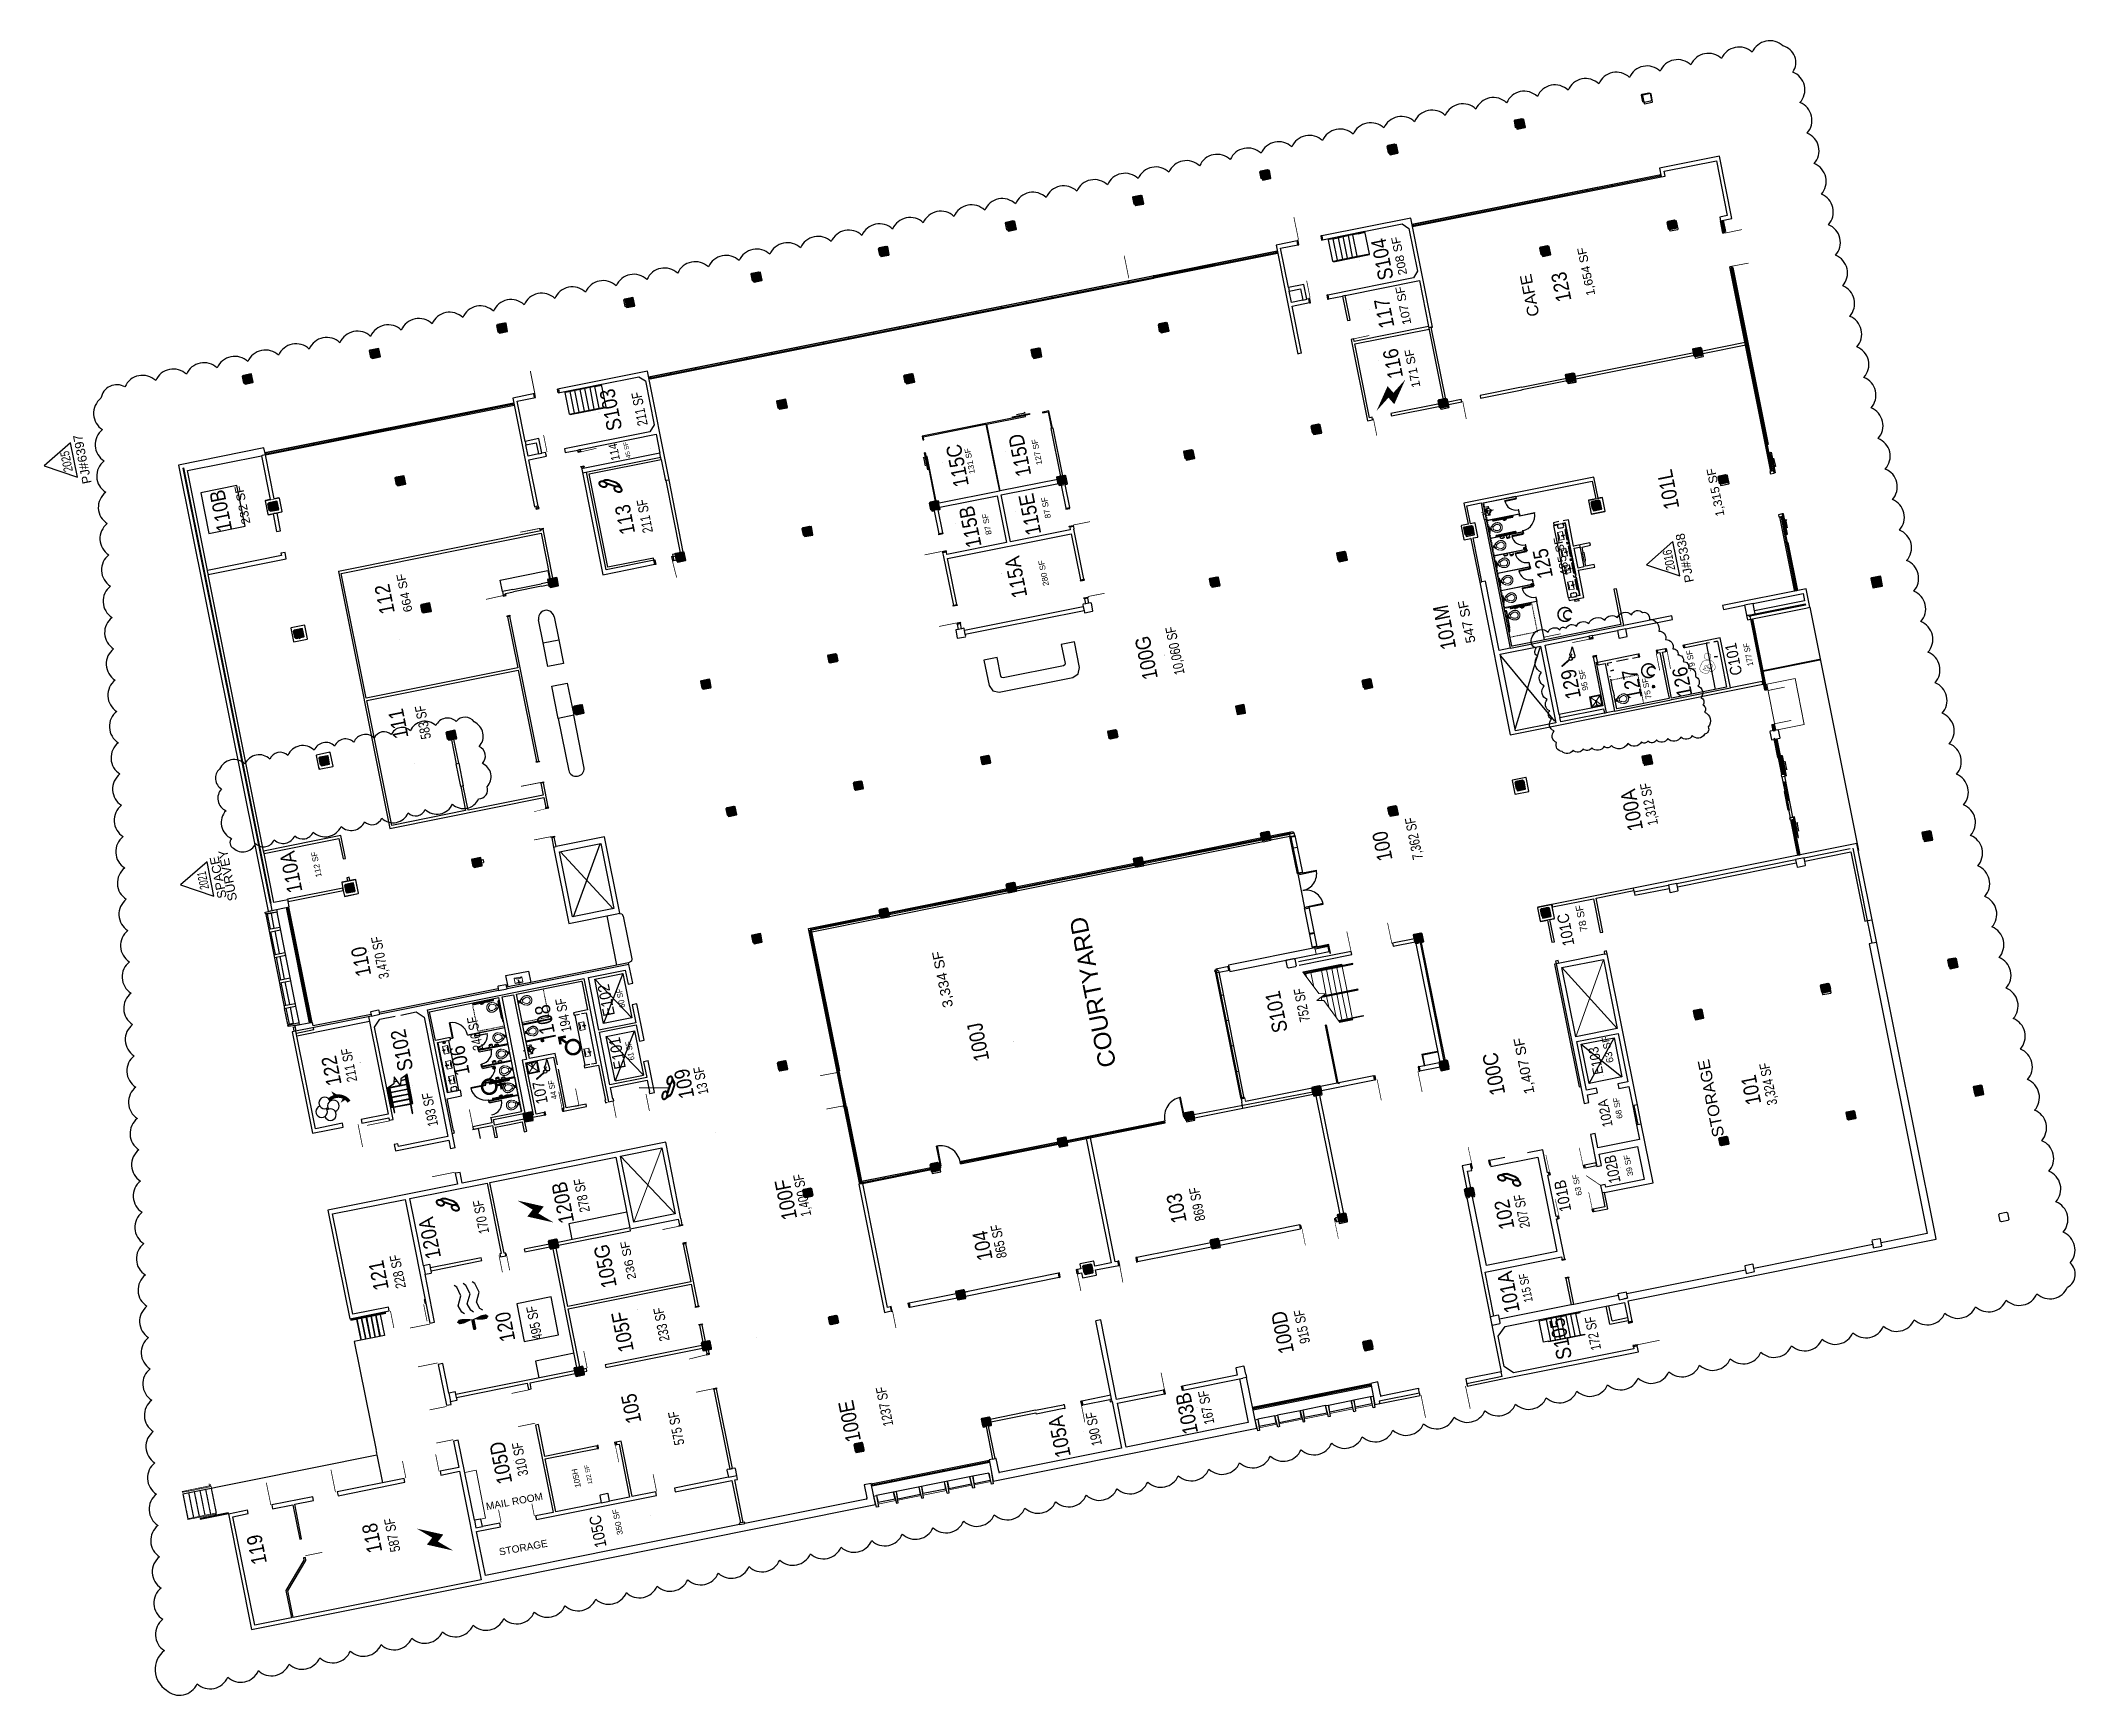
# Model space of a CAD drawing. Header units: inches. Extents: x 69200890 to 69205124, y 27678531 to 27681974.
import ezdxf
from ezdxf.enums import TextEntityAlignment as Align

# ---------------------------------------------------------------- set-up
doc = ezdxf.new("R2010")
doc.units = ezdxf.units.IN
doc.header["$LTSCALE"] = 10
doc.header["$MEASUREMENT"] = 0
for name, pattern in [('Center 1_4_', [0.53125, 0.25, -0.09375, 0.09375, -0.09375]), ('Dash 1_8_', [0.25, 0.125, -0.125]), ('Hidden 1_8_', [0.1875, 0.125, -0.0625])]:
    doc.linetypes.add(name, pattern=pattern)
doc.layers.get('0').update_dxf_attribs({"linetype": 'CONTINUOUS'})
for name, color, linetype in [('A-COLS', 5, 'CONTINUOUS'), ('A-DOOR', 2, 'CONTINUOUS'), ('A-FLOR', 3, 'CONTINUOUS'), ('A-GLAZ', 1, 'CONTINUOUS'), ('A-IDEN-ICON', 4, 'CONTINUOUS'), ('A-IDEN-RNUM', 7, 'CONTINUOUS'), ('A-IDEN-SNUM', 4, 'CONTINUOUS'), ('A-IDEN-TEXT', 9, 'CONTINUOUS'), ('A-IDEN-VNUM', 4, 'CONTINUOUS'), ('A-WALL', 5, 'CONTINUOUS'), ('AREA-TEXT', 3, 'CONTINUOUS')]:
    doc.layers.add(name, color=color, linetype=linetype)
doc.layers.add('A-REV', color=1, linetype='CONTINUOUS', true_color=0xff0000)
for name, color, linetype, lineweight in [('A-ROOF', 132, 'CONTINUOUS', 13), ('P-SANR-FIXT', 6, 'CONTINUOUS', 9), ('P-SANR-FIXT-HDLN', 131, 'Hidden 1_8_', 9)]:
    doc.layers.add(name, color=color, linetype=linetype, lineweight=lineweight)
doc.styles.add('Annotative', font='arial.ttf')
doc.styles.add('Arial', font='arial.ttf')
doc.styles.add('CP_AREA', font='arial.ttf', dxfattribs={"height": 15})
doc.styles.add('CP_IDENTEXT', font='arial.ttf', dxfattribs={"height": 1})
doc.styles.add('CP_ROOMSNUMBER', font='arial.ttf', dxfattribs={"height": 1})
doc.styles.add('CP_ROOMVNUMBER', font='arial.ttf', dxfattribs={"width": 0.85, "height": 0.075})
pattern_1 = [(61.3283, (69201815.72, 27678819.37), (109.9184, 12.19), [11.52, -126.72]), (6.328, (69201815.72, 27678819.37), (-43.592, 109.1), [9.216, -101.376]), (111.779, (69201824.88, 27678820.39), (66.327, 121.289), [9.79, -107.695]), (57.512, (69201809.69, 27678849.49), (165.729, 7.271), [17.28, -190.08]), (107.964, (69201823.5, 27678850.1), (111.375, 174.911), [14.686, -161.543]), (2.512, (69201809.69, 27678849.49), (111.377, 174.909), [13.824, -152.064]), (32.3283, (69201826.26, 27678844.98), (102.0466, -42.628), [11.52, -126.72]), (337.328, (69201826.26, 27678844.98), (14.766, 116.555), [9.216, -101.376]), (82.779, (69201834.76, 27678841.43), (116.813, 73.926), [9.79, -107.695]), (48.8283, (69201815.724, 27678819.37), (-8.2127, 50.5029), [0.2534, -99.894, 0.2534, -102.659, -101.76]), (48.8283, (69201815.724, 27678819.37), (-8.2127, 50.5029), [-203.059, 0.2534, -101.507]), (18.8283, (69201815.724, 27678819.37), (27.72, 67.3384), [0.2534, -58.422, 0.2534, -97.59, -38.784]), (18.8283, (69201815.724, 27678819.37), (27.72, 67.3384), [-156.518, 0.2534, -38.531]), (338.8283, (69201782.138, 27678812.64), (81.0778, 12.7095), [0.2534, -38.147, 0.2534, -119.555, -158.976]), (338.8283, (69201782.138, 27678812.64), (81.0778, 12.7095), [-158.208, 0.2534, -158.723]), (328.8283, (69201767.08, 27678809.624), (84.8115, 32.6724), [0.2534, -49.667, 0.2534, -79.311, -112.896]), (328.8283, (69201767.08, 27678809.624), (84.8115, 32.6724), [-129.485, 0.2534, -112.643])]

# ---------------------------------------------------------------- blocks, each defined once
blk = doc.blocks.new('CPCUST')
for p, q in [((4.3, -16), (5, -11.7)), ((8.9, -17.6), (4.3, -16)), ((6.6, -10.2), (11.1, -10.1)), ((7.4, -8.5), (9.4, -7.6)), ((27.9, -15.6), (8.9, -17.6)), ((9.4, -7.6), (13.3, -8.1)), ((11.1, -10.1), (13.6, -12.6)), ((13.3, -8.1), (18.6, -12)), ((18.6, -12), (27.9, -15.6))]:
    blk.add_line(p, q)
at = {"const_width": 3.75}
blk.add_lwpolyline([(-7.5, 12.5), (2.5, -4.8)], dxfattribs=at)
at = {"const_width": 1.88}
blk.add_lwpolyline([(-8.3, 12, 1), (-6.7, 13, 1)], format="xyb", close=True, dxfattribs=at)
blk.add_circle((4, -7.8), 3.54)
blk = doc.blocks.new('CPMEN')
at = {"const_width": 5.25}
blk.add_lwpolyline([(-20.1, -7, 1), (9.6, -7, 1)], format="xyb", close=True, dxfattribs=at)
for points in [[(5.3, 3.5), (19.2, 17.5)], [(19.2, 3.5), (19.2, 17.5), (5.3, 17.5)]]:
    blk.add_lwpolyline(points, dxfattribs=at)
blk = doc.blocks.new('CPWOMEN')
at = {"const_width": 5.25}
blk.add_lwpolyline([(-13.125, 0, 1), (16.625, 0, 1)], format="xyb", close=True, dxfattribs=at)
for points in [[(-8.75, -24.5), (12.25, -24.5)], [(1.75, -14), (1.75, -35)]]:
    blk.add_lwpolyline(points, dxfattribs=at)
blk = doc.blocks.new('CPELECT')
blk.add_lwpolyline([(29.9, 30.2, 0, 14.4, 0), (5, -8.1, 14.4, 14.4, 0), (-5, 3.3, 14.4, 0, 0), (-29.9, -35, 14.4, 0, 0)], format="xyseb")
blk = doc.blocks.new('CPPHONE')
for p, q in [((2.9, 7.6), (-5.9, -7.6)), ((5.1, 8.4), (-5.5, -9.9))]:
    blk.add_line(p, q)
for points in [[(10.9, 17.2), (12.5, 9.2), (11.5, 3.2), (2.5, -12.3), (-2.5, -16.7), (-10.2, -19.3)], [(10, 14.1), (11, 9.2), (10, 3.8), (1.3, -11.4), (-3.3, -15.4), (-7.9, -17)]]:
    blk.add_lwpolyline(points)
for points in [[(8.7, 23.6, 0.139889), (6.5, 24.1, 0.107118), (3.7, 23.4, 0.079812), (1.2, 21.6, 0.067459), (-1, 18.8, 0.067459), (-2.4, 15.4, 0.079812), (-2.7, 12.4, 0.107118), (-1.9, 9.6, 0.139889), (-0.3, 8, 0.139889), (1.8, 7.5, 0.107118), (4.6, 8.2, 0.079812), (7.1, 9.9, 0.067459), (9.3, 12.8, 0.067459), (10.7, 16.1, 0.079812), (11, 19.2, 0.107118), (10.2, 22, 0.139889)], [(7.9, 22.3, 0.139889), (6.5, 22.6, 0.107118), (4.3, 22.1, 0.079812), (2.2, 20.6, 0.067459), (0.3, 18, 0.067459), (-1, 15.1, 0.079812), (-1.2, 12.5, 0.107118), (-0.6, 10.3, 0.139889), (0.4, 9.3, 0.139889), (1.8, 8.9, 0.107118), (4, 9.5, 0.079812), (6.1, 11, 0.067459), (8, 13.5, 0.067459), (9.3, 16.5, 0.079812), (9.5, 19.1, 0.107118), (8.9, 21.3, 0.139889)], [(-7.8, -5, 0.139889), (-10, -4.5, 0.107118), (-12.8, -5.2, 0.079812), (-15.3, -6.9, 0.067459), (-17.5, -9.8, 0.067459), (-18.9, -13.1, 0.079812), (-19.2, -16.2, 0.107118), (-18.4, -19, 0.139889), (-16.8, -20.6, 0.139889), (-14.7, -21.1, 0.107118), (-11.9, -20.4, 0.079812), (-9.4, -18.6, 0.067459), (-7.2, -15.8, 0.067459), (-5.8, -12.4, 0.079812), (-5.5, -9.4, 0.107118), (-6.3, -6.6, 0.139889)], [(-8.6, -6.3, 0.139889), (-10, -5.9, 0.107118), (-12.2, -6.5, 0.079812), (-14.3, -8, 0.067459), (-16.2, -10.5, 0.067459), (-17.5, -13.5, 0.079812), (-17.7, -16.1, 0.107118), (-17.1, -18.3, 0.139889), (-16.1, -19.3, 0.139889), (-14.7, -19.6, 0.107118), (-12.5, -19.1, 0.079812), (-10.4, -17.6, 0.067459), (-8.5, -15, 0.067459), (-7.2, -12.1, 0.079812), (-7, -9.5, 0.107118), (-7.6, -7.3, 0.139889)]]:
    blk.add_lwpolyline(points, format="xyb", close=True)
blk = doc.blocks.new('CPMECH')
for p, q in [((2.4, 12), (7.2, 16.8)), ((7.2, 16.8), (21.6, 21.6)), ((7.2, -2.4), (21.6, 2.4)), ((21.6, 21.6), (40.8, 12)), ((21.6, 2.4), (40.8, -7.2)), ((40.8, 12), (60, 16.8)), ((60, 16.8), (64.8, 21.6)), ((60, -2.4), (64.8, 2.4)), ((2.4, -7.2), (7.2, -2.4)), ((2.4, -26.4), (7.2, -21.6)), ((7.2, -21.6), (21.6, -16.8)), ((21.6, -16.8), (40.8, -26.4)), ((40.8, -7.2), (60, -2.4)), ((40.8, -26.4), (60, -21.6)), ((60, -21.6), (64.8, -16.8))]:
    blk.add_line(p, q)
at = {"const_width": 3.6}
blk.add_lwpolyline([(-32.8, -3.3, 1), (-29.6, -1.5, 1)], format="xyb", close=True, dxfattribs=at)
at = {"const_width": 7.2}
blk.add_lwpolyline([(-12, -2.4), (-31.2, -2.4)], dxfattribs=at)
for points in [[(-12, -2.4, 0, 9.6, 0), (-12, 16.8, 9.6, 9.6, 0), (-12, 26.4, 9.6, 0, 0), (-12, 31.2, 0, 0, 0)], [(-12, -2.4, 0, 9.6, 0), (-12, -21.6, 9.6, 9.6, 0), (-12, -31.2, 9.6, 0, 0), (-12, -36, 0, 0, 0)]]:
    blk.add_lwpolyline(points, format="xyseb")
blk = doc.blocks.new('CPGRNDS')
at = {"const_width": 7.2}
blk.add_lwpolyline([(10.6, -0.3, -0.459437), (-1.6, -39.6, 2.614735)], format="xyb", dxfattribs=at)
for points in [[(7.3, -32.5, 7.2, 0, 0), (-0.4, -22.1, 0, 0, 0)], [(16.1, -14.7, 7.2, 0, 0), (26.9, -7.6, 0, 0, 0)]]:
    blk.add_lwpolyline(points, format="xyseb")
for centre, start, end in [((-20.3, 3.7), 96.8699, 23.1301), ((-10.7, 20.3), 6.8699, 293.1301), ((-3.7, -5.9), 186.8699, 113.1301), ((5.9, 10.7), 276.8699, 203.1301)]:
    blk.add_arc(centre, 12, start, end)
blk = doc.blocks.new('COL')
at = {"layer": 'A-COLS', "const_width": 18}
blk.add_lwpolyline([(0, 9), (0, -9)], dxfattribs=at)
at = {"layer": 'A-COLS'}
blk.add_lwpolyline([(9, 7), (9, -7), (7, -9), (-7, -9), (-9, -7), (-9, 7), (-7, 9), (7, 9)], close=True, dxfattribs=at)
blk = doc.blocks.new('ProjectRev')
at = {"transparency": 16777216}
blk.add_lwpolyline([(0, 36.6), (-36.6, -26.8), (36.6, -26.8)], close=True, dxfattribs=at)
at = {"transparency": 16777216, "insert": (-53.9, -34.5), "char_height": 18.75, "width": 74.247, "attachment_point": 1, "style": 'Arial'}
blk.add_mtext('PJ#', dxfattribs=at)
at = {"transparency": 16777216, "style": 'Arial', "width": 0.75}
blk.add_attdef('YEAR', text='', height=5625, dxfattribs=at).set_placement((0, 0), align=Align.MIDDLE_CENTER)
at = {"transparency": 16777216, "style": 'Arial'}
blk.add_attdef('PROJECT', text='', height=5625, dxfattribs=at).set_placement((-8.3, -34.5), align=Align.TOP_LEFT)
blk = doc.blocks.new('Space Revision')
at = {"layer": 'A-REV', "transparency": 16777216}
blk.add_lwpolyline([(0, 63.4), (-36.6, 0), (36.6, 0)], close=True, dxfattribs=at)
at = {"layer": 'A-REV', "transparency": 16777216, "insert": (0, -6.8), "char_height": 18.75, "attachment_point": 2, "line_spacing_factor": 0.65, "style": 'Arial'}
blk.add_mtext_dynamic_manual_height_columns('SPACE\\PSURVEY', width=30.978, gutter_width=0.0182, heights=[0], dxfattribs=at)
at = {"layer": 'A-REV', "transparency": 16777216, "style": 'Arial', "width": 0.65}
blk.add_attdef('YEAR', text='', height=18.7, dxfattribs=at).set_placement((0, 16.1), align=Align.MIDDLE_CENTER)
at = {"layer": 'A-REV', "style": 'Arial', "flags": 1}
blk.add_attdef('UPDATES', text='', height=18.8, dxfattribs=at).set_placement((37.5, 27.1), align=Align.TOP_LEFT)
blk = doc.blocks.new('Chamfered Column - 1_-6_ x 1_-6_ Concrete-1521666-LEVEL 1 FLOOR PLAN - OVERALL')
at = {"layer": 'A-COLS'}
blk.add_hatch(color=9, dxfattribs=at).paths.add_polyline_path([(-8.25, -9), (8.25, -9), (9, -8.25), (9, 8.25), (8.25, 9), (-8.25, 9), (-9, 8.25), (-9, -8.25)])
at = {"layer": 'A-COLS', "color": 253}
for p, q in [((-8.25, 9), (-9, 8.25)), ((-9, 8.25), (-9, -8.25)), ((8.25, 9), (-8.25, 9)), ((9, 8.25), (8.25, 9)), ((9, -8.25), (9, 8.25)), ((-9, -8.25), (-8.25, -9)), ((-8.25, -9), (8.25, -9)), ((8.25, -9), (9, -8.25))]:
    blk.add_line(p, q, dxfattribs=at)
blk = doc.blocks.new('Concept _FG1-AL_ drcp-SGL - FOR CONCEPT DESIGN ONLY-7436987-LEVEL 1 FLOOR PLAN - OVERALL')
at = {"layer": 'A-DOOR'}
for p, q in [((19.3, 1.8), (19.3, 43.7)), ((21, 1.8), (21.1, 43.7)), ((21, 1.7), (19.3, 1.8))]:
    blk.add_line(p, q, dxfattribs=at)
blk.add_arc((21, 1.7), 42, 89.9, 179.9878, dxfattribs=at)
blk = doc.blocks.new('pf_Urinal _wall_ - Urinal-7142624-LEVEL 1 FLOOR PLAN - OVERALL')
at = {"layer": 'P-SANR-FIXT'}
for p, q in [((-13, 11.2), (-13, 12.6)), ((-11, 12.6), (-13, 12.6)), ((-13, 8.2), (-13, 11.2)), ((-13, 3.8), (-13, 8.2)), ((-11, 12.6), (-11, 11.2)), ((-11, 11.6), (-10.4, 11.6)), ((-11, 11.2), (-11, 8.5)), ((-10.4, 10.6), (-11, 10.6)), ((-11, 8.5), (-11, 8.4)), ((-9.3, 8.5), (-11, 8.5)), ((-11, 8.3), (-11, 8.2)), ((-9.7, 11.9), (-4.8, 16.9)), ((-9.3, 8.6), (-9.3, 3.8)), ((-9.3, 8.6), (-7.8, 8.6)), ((-4.1, 16.2), (-9, 11.2)), ((-7.8, 6.7), (-7.8, 8.6)), ((3.5, 8.5), (-7.8, 8.5)), ((-5.8, 6.7), (-7.8, 6.7)), ((-7.8, 5.7), (-5.8, 5.7)), ((-7.8, 3.8), (-7.8, 5.7)), ((-4.7, 6.9), (-5.8, 6.9)), ((-5.8, 5.4), (-5.8, 6.9)), ((-5.8, 5.4), (-4.7, 5.4)), ((-2.3, 11.6), (-5.2, 11.6)), ((-3.8, 16.3), (-3.8, 17.3)), ((1.5, 11.2), (-3.4, 16.2)), ((-2.7, 16.9), (2.2, 11.9)), ((-1.8, 6.7), (-2.7, 6.7)), ((-2.6, 5.7), (-1.8, 5.7)), ((0.7, 6.4), (-1.3, 6.4)), ((-1.3, 6.4), (-1.3, 6.2)), ((-1.3, 6.2), (-1.3, 5.9)), ((-1.3, 5.9), (0.7, 5.9)), ((-1.3, 5.9), (-1.3, 5.9)), ((0.7, 6.4), (0.7, 5.9)), ((0.7, 6.4), (0.7, 6.4)), ((0.7, 5.9), (0.7, 5.9)), ((2.9, 11.6), (3.5, 11.6)), ((3.5, 10.6), (2.9, 10.6)), ((3.5, 11.2), (3.5, 12.6)), ((5.5, 12.6), (3.5, 12.6)), ((3.5, 8.5), (3.5, 11.2)), ((3.5, 8.4), (3.5, 8.5)), ((3.5, 8.2), (3.5, 8.3)), ((5.5, 12.6), (5.5, 11.2)), ((5.5, 11.2), (5.5, 8.2)), ((5.5, 3.8), (5.5, 8.2))]:
    blk.add_line(p, q, dxfattribs=at)
at = {"layer": 'P-SANR-FIXT', "linetype": 'Center 1_4_'}
for p, q in [((-3.8, 3.8), (-3.8, 21.3)), ((-3.8, -6.3), (-3.8, -3.3))]:
    blk.add_line(p, q, dxfattribs=at)
at = {"layer": 'P-SANR-FIXT', "flags": 128}
for points in [[(-10.4, 11.6), (-10.2, 11.6), (-10.1, 11.6), (-9.9, 11.7), (-9.7, 11.9)], [(-9, 11.2), (-9.3, 10.9), (-9.7, 10.7), (-10, 10.6), (-10.4, 10.6)], [(-4.8, 16.9), (-4.6, 17.1), (-4.4, 17.2), (-4.1, 17.3), (-3.8, 17.3)], [(-3.8, 16.3), (-3.9, 16.3), (-4, 16.3), (-4, 16.2), (-4.1, 16.2)], [(-3.8, 17.3), (-3.5, 17.3), (-3.2, 17.2), (-2.9, 17.1), (-2.7, 16.9)], [(-3.4, 16.2), (-3.5, 16.2), (-3.6, 16.3), (-3.7, 16.3), (-3.8, 16.3)], [(-1.8, 6.7), (-1.7, 6.7), (-1.7, 6.7), (-1.7, 6.7), (-1.7, 6.7), (-1.7, 6.7), (-1.6, 6.7), (-1.6, 6.7), (-1.6, 6.7), (-1.6, 6.7), (-1.6, 6.6), (-1.6, 6.6), (-1.5, 6.6), (-1.5, 6.6), (-1.5, 6.6), (-1.5, 6.6), (-1.5, 6.6), (-1.5, 6.6), (-1.4, 6.6), (-1.4, 6.5), (-1.4, 6.5), (-1.4, 6.5), (-1.4, 6.5), (-1.4, 6.5), (-1.4, 6.5), (-1.3, 6.5), (-1.3, 6.4), (-1.3, 6.4)], [(-1.3, 5.9), (-1.3, 5.9), (-1.4, 5.9), (-1.4, 5.9), (-1.4, 5.9), (-1.4, 5.9), (-1.4, 5.8), (-1.4, 5.8), (-1.4, 5.8), (-1.5, 5.8), (-1.5, 5.8), (-1.5, 5.8), (-1.5, 5.8), (-1.5, 5.8), (-1.5, 5.7), (-1.6, 5.7), (-1.6, 5.7), (-1.6, 5.7), (-1.6, 5.7), (-1.6, 5.7), (-1.6, 5.7), (-1.7, 5.7), (-1.7, 5.7), (-1.7, 5.7), (-1.7, 5.7), (-1.7, 5.7), (-1.8, 5.7), (-1.8, 5.7)], [(2.9, 10.6), (2.5, 10.6), (2.1, 10.7), (1.8, 10.9), (1.5, 11.2)], [(2.2, 11.9), (2.3, 11.7), (2.5, 11.6), (2.7, 11.6), (2.9, 11.6)]]:
    blk.add_lwpolyline(points, dxfattribs=at)
at = {"layer": 'P-SANR-FIXT'}
for centre, radius, start, end in [((-3.8, 6.2), 1.25, 360, 180), ((-3.8, 6.2), 1.25, 135, 165), ((-3.8, 6.2), 1.25, 180, 360), ((-3.8, 6.2), 1.25, 210, 270), ((-3.8, 6.2), 1.25, 60, 120), ((-3.8, 15.8), 0.5, 111.0601, 122.6163), ((-3.8, 15.8), 0.5, 57.3837, 68.9399), ((-3.8, 6.2), 1.25, 285, 315), ((-3.8, 6.2), 1.25, 0, 30)]:
    blk.add_arc(centre, radius, start, end, dxfattribs=at)
blk.add_open_spline([(-7.8, 6.7), (-7.8, 6.7), (-7.8, 6.7), (-7.8, 6.7), (-7.8, 6.7), (-7.8, 6.6), (-7.8, 6.6), (-7.8, 6.6), (-7.8, 6.6), (-7.8, 6.6), (-7.8, 6.6), (-7.9, 6.5), (-7.9, 6.5), (-7.9, 6.5), (-7.9, 6.5), (-7.9, 6.4), (-7.9, 6.4), (-7.9, 6.4), (-7.9, 6.4), (-7.9, 6.4), (-7.9, 6.4), (-7.9, 6.3), (-7.9, 6.3), (-8, 6.3), (-8, 6.3), (-8, 6.2), (-8, 6.2), (-8, 6.1), (-8, 6.1), (-8, 6.1), (-7.9, 6.1), (-7.9, 6), (-7.9, 6), (-7.9, 6), (-7.9, 6), (-7.9, 5.9), (-7.9, 5.9), (-7.9, 5.9), (-7.9, 5.9), (-7.9, 5.9), (-7.9, 5.9), (-7.9, 5.8), (-7.8, 5.8), (-7.8, 5.8), (-7.8, 5.8), (-7.8, 5.8), (-7.8, 5.8), (-7.8, 5.7), (-7.8, 5.7), (-7.8, 5.7), (-7.8, 5.7), (-7.8, 5.7), (-7.8, 5.7)], degree=3, knots=[0, 0, 0, 0, 0.055556, 0.083333, 0.111111, 0.138889, 0.166667, 0.194444, 0.208333, 0.222222, 0.236111, 0.25, 0.277778, 0.305556, 0.319444, 0.326389, 0.333333, 0.340278, 0.347222, 0.361111, 0.388889, 0.416667, 0.430556, 0.444444, 0.458333, 0.472222, 0.5, 0.527778, 0.541667, 0.555556, 0.569444, 0.583333, 0.611111, 0.638889, 0.652778, 0.659722, 0.666667, 0.673611, 0.680556, 0.694444, 0.722222, 0.75, 0.763889, 0.777778, 0.791667, 0.805556, 0.833333, 0.861111, 0.888889, 0.916667, 0.944444, 1, 1, 1, 1], dxfattribs=at)
blk = doc.blocks.new('pf_Toilet - Commercial _wall_ - WC-1 18_ seat height-12837906-LEVEL 1 FLOOR PLAN - OVERALL')
at = {"layer": 'P-SANR-FIXT', "linetype": 'Dash 1_8_'}
for p, q in [((-27.1, 60), (-27.1, 3.8)), ((32.5, 60), (-27.1, 60))]:
    blk.add_line(p, q, dxfattribs=at)
at = {"layer": 'P-SANR-FIXT'}
for p, q in [((5.9, 21), (5.9, 22.3)), ((7.5, 16), (6.2, 19.6)), ((10.6, 11), (8.8, 13.5)), ((9.4, 21), (9.4, 22.3)), ((10.8, 17.2), (9.5, 20.8)), ((13.5, 13), (10.6, 11)), ((13.5, 13), (10.6, 11)), ((10.6, 11), (11.6, 10)), ((11.6, 10), (14.2, 9)), ((13.5, 13), (11.7, 15.5)), ((12.8, 9.4), (15.9, 8.6)), ((13.4, 6.9), (13.4, 9.3)), ((13.4, 3.8), (13.4, 5.7)), ((18.4, 13), (13.5, 13)), ((14.2, 9), (17.7, 9)), ((14.9, 5), (14.9, 3.8)), ((15.9, 8.6), (19, 9.4)), ((16.9, 3.8), (16.9, 5)), ((17.2, 9.9), (18.4, 10.3)), ((17.7, 9), (20.3, 10)), ((20.2, 15.5), (18.4, 13)), ((21.3, 11), (18.4, 13)), ((21.3, 11), (18.4, 13)), ((18.4, 9.3), (18.4, 6.9)), ((18.4, 5.7), (18.4, 3.8)), ((20.3, 10), (21.3, 11)), ((22.4, 20.8), (21.1, 17.2)), ((23.1, 13.5), (21.3, 11)), ((22.4, 22.3), (22.4, 21)), ((25.7, 19.6), (24.4, 16)), ((25.9, 22.3), (25.9, 21))]:
    blk.add_line(p, q, dxfattribs=at)
at = {"layer": 'P-SANR-FIXT', "flags": 128}
for points in [[(5.9, 22.3), (5.9, 22.7), (6, 23.1), (6, 23.5), (6.1, 23.9), (6.1, 24.3), (6.2, 24.7), (6.3, 25.1), (6.4, 25.5), (6.5, 25.7)], [(6.2, 19.6), (6.1, 19.8), (6.1, 20), (6, 20.1), (6, 20.3), (6, 20.4), (6, 20.6), (6, 20.7), (5.9, 20.9), (5.9, 21)], [(6.5, 25.7), (6.7, 26.1), (6.8, 26.5), (7, 26.8), (7.2, 27.2), (7.4, 27.5), (7.6, 27.9), (7.9, 28.2), (8.1, 28.5), (8.4, 28.8), (8.6, 29.1), (8.9, 29.4)], [(8.8, 13.5), (8.6, 13.9), (8.3, 14.2), (8.1, 14.6), (7.9, 15), (7.7, 15.4), (7.6, 15.8), (7.5, 16)], [(8.9, 29.4), (9.2, 29.7), (9.5, 29.9), (9.8, 30.2), (10.1, 30.4), (10.4, 30.6), (10.8, 30.9), (11.1, 31.1), (11.5, 31.2), (11.8, 31.4), (12.2, 31.6), (12.5, 31.7)], [(12.8, 9.4), (12.7, 9.4), (12.5, 9.5), (12.4, 9.5), (12.2, 9.6), (12.1, 9.7), (12, 9.7), (11.8, 9.8), (11.7, 9.9), (11.5, 10), (11.4, 10.1), (11.3, 10.2), (11.2, 10.3), (11.1, 10.4), (10.9, 10.5), (10.8, 10.6), (10.7, 10.8), (10.6, 10.9), (10.6, 11)], [(12.5, 31.7), (12.9, 31.8), (13.3, 32), (13.7, 32.1), (14.1, 32.1), (14.5, 32.2), (14.9, 32.3), (15.3, 32.3), (15.7, 32.3), (15.9, 32.3)], [(15, 5.7), (15, 5.6), (15.1, 5.6), (15.1, 5.6), (15.1, 5.5), (15.1, 5.5), (15.2, 5.5), (15.2, 5.4), (15.2, 5.4), (15.2, 5.4), (15.3, 5.3), (15.3, 5.3), (15.3, 5.3), (15.4, 5.3), (15.4, 5.2), (15.4, 5.2), (15.5, 5.2), (15.5, 5.2), (15.5, 5.2), (15.6, 5.2), (15.6, 5.1), (15.6, 5.1), (15.7, 5.1), (15.7, 5.1), (15.8, 5.1), (15.8, 5.1), (15.8, 5.1), (15.9, 5.1), (15.9, 5.1), (15.9, 5.1)], [(15.9, 7.1), (15.9, 7.1), (15.9, 7.1), (15.8, 7.1), (15.8, 7.1), (15.7, 7.1), (15.7, 7.1), (15.7, 7.1), (15.6, 7), (15.6, 7), (15.5, 7), (15.5, 7), (15.5, 7), (15.4, 7), (15.4, 6.9)], [(15.9, 32.3), (16.3, 32.3), (16.7, 32.3), (17.1, 32.2), (17.5, 32.2), (17.9, 32.1), (18.3, 32), (18.7, 31.9), (19.1, 31.8), (19.4, 31.7)], [(16.5, 6.9), (16.5, 7), (16.4, 7), (16.4, 7), (16.4, 7), (16.3, 7), (16.3, 7), (16.2, 7.1), (16.2, 7.1), (16.2, 7.1), (16.1, 7.1), (16.1, 7.1), (16, 7.1), (16, 7.1), (16, 7.1), (15.9, 7.1)], [(15.9, 5.1), (16, 5.1), (16, 5.1), (16.1, 5.1), (16.1, 5.1), (16.1, 5.1), (16.2, 5.1), (16.2, 5.1), (16.3, 5.1), (16.3, 5.1), (16.3, 5.2), (16.4, 5.2), (16.4, 5.2), (16.4, 5.2), (16.5, 5.2), (16.5, 5.3), (16.5, 5.3), (16.6, 5.3), (16.6, 5.3), (16.6, 5.4), (16.7, 5.4), (16.7, 5.4), (16.7, 5.4), (16.7, 5.5), (16.8, 5.5), (16.8, 5.5), (16.8, 5.6), (16.8, 5.6), (16.8, 5.7), (16.9, 5.7)], [(21.3, 11), (21.2, 10.8), (21.1, 10.7), (21, 10.6), (20.9, 10.5), (20.8, 10.3), (20.6, 10.2), (20.5, 10.1), (20.4, 10), (20.3, 9.9), (20.1, 9.9), (20, 9.8), (19.9, 9.7), (19.7, 9.6), (19.6, 9.6), (19.4, 9.5), (19.3, 9.4), (19.1, 9.4), (19, 9.4)], [(19.4, 31.7), (19.7, 31.6), (20.1, 31.4), (20.5, 31.2), (20.8, 31), (21.2, 30.8), (21.5, 30.6), (21.8, 30.4), (22.1, 30.2), (22.5, 29.9), (22.8, 29.6), (23, 29.4)], [(23, 29.4), (23.3, 29.1), (23.6, 28.8), (23.8, 28.5), (24, 28.2), (24.3, 27.8), (24.5, 27.5), (24.7, 27.2), (24.9, 26.8), (25, 26.4), (25.2, 26.1), (25.3, 25.7)], [(24.4, 16), (24.2, 15.6), (24.1, 15.2), (23.9, 14.8), (23.7, 14.4), (23.4, 14.1), (23.2, 13.7), (23.1, 13.5)], [(25.3, 25.7), (25.5, 25.4), (25.6, 25), (25.7, 24.6), (25.8, 24.2), (25.8, 23.8), (25.9, 23.4), (25.9, 23), (25.9, 22.6), (25.9, 22.3)], [(25.9, 21), (25.9, 20.9), (25.9, 20.7), (25.9, 20.5), (25.9, 20.4), (25.9, 20.2), (25.8, 20.1), (25.8, 19.9), (25.7, 19.8), (25.7, 19.6)]]:
    blk.add_lwpolyline(points, dxfattribs=at)
at = {"layer": 'P-SANR-FIXT'}
for centre, radius, start, end in [((15.9, 22.3), 10, 90, 180), ((15.9, 22.3), 10, 169.3304, 180), ((9.9, 21), 4, 180, 200), ((15.9, 22.3), 10, 160, 165.8356), ((15.9, 22.3), 10, 158.827, 160), ((15.9, 22.3), 10, 147.5, 150.8362), ((17.8, 19.8), 11, 200, 215), ((15.9, 22.3), 6.5, 90, 180), ((9.9, 21), 0.5, 180, 200), ((15.9, 22.3), 10, 119.1638, 122.5), ((17.8, 19.8), 7.5, 200, 215), ((13.9, 13.2), 4, 235, 255), ((15.9, 22.3), 10, 110, 111.173), ((15.9, 22.3), 10, 104.1644, 110), ((15.9, 22.3), 10, 90, 100.6696), ((15.9, 6.1), 1.5, 196.0792, 343.9208), ((15.9, 6.1), 1.5, 34.9436, 145.1767), ((15.9, 6.1), 1.01, 204.4475, 270), ((15.9, 6.1), 1.01, 90, 120.0055), ((15.9, 22.3), 10, 360, 90), ((15.9, 22.3), 10, 79.3304, 90), ((15.9, 22.3), 6.5, 360, 90), ((15.9, 6.1), 1.01, 59.9945, 90), ((15.9, 6.1), 1.01, 270, 335.5525), ((15.9, 22.3), 10, 70, 75.8356), ((18, 13.2), 4, 285, 305), ((15.9, 22.3), 10, 68.827, 70), ((14, 19.8), 7.5, 325, 340), ((15.9, 22.3), 10, 57.5, 60.8362), ((21.9, 21), 0.5, 340, 0), ((14, 19.8), 11, 325, 340), ((15.9, 22.3), 10, 29.1638, 32.5), ((15.9, 22.3), 10, 20, 21.173), ((15.9, 22.3), 10, 14.1644, 20), ((21.9, 21), 4, 340, 0), ((15.9, 22.3), 10, 360, 10.6696)]:
    blk.add_arc(centre, radius, start, end, dxfattribs=at)
blk = doc.blocks.new('pf_Toilet - Commercial _wall_ - WC-1 18_ seat height-12837904-LEVEL 1 FLOOR PLAN - OVERALL')
at = {"layer": 'P-SANR-FIXT', "linetype": 'Dash 1_8_'}
for p, q in [((-27.1, -60), (-27.1, -3.8)), ((32.4, -60), (-27.1, -60))]:
    blk.add_line(p, q, dxfattribs=at)
at = {"layer": 'P-SANR-FIXT'}
for p, q in [((5.9, -22.3), (5.9, -21)), ((6.2, -19.6), (7.5, -16)), ((8.8, -13.5), (10.6, -11)), ((9.4, -22.3), (9.4, -21)), ((9.5, -20.8), (10.8, -17.2)), ((11.6, -10), (10.6, -11)), ((10.6, -11), (13.5, -13)), ((10.6, -11), (13.5, -13)), ((14.2, -9), (11.6, -10)), ((11.7, -15.5), (13.5, -13)), ((15.9, -8.6), (12.8, -9.4)), ((13.4, -5.7), (13.4, -3.8)), ((13.4, -9.3), (13.4, -6.9)), ((14.7, -9.9), (13.5, -10.3)), ((13.5, -13), (18.4, -13)), ((17.7, -9), (14.2, -9)), ((14.9, -3.8), (14.9, -5)), ((19, -9.4), (15.9, -8.6)), ((16.9, -5), (16.9, -3.8)), ((20.3, -10), (17.7, -9)), ((18.4, -3.8), (18.4, -5.7)), ((18.4, -6.9), (18.4, -9.3)), ((18.4, -13), (21.3, -11)), ((18.4, -13), (21.3, -11)), ((18.4, -13), (20.2, -15.5)), ((21.3, -11), (20.3, -10)), ((21.1, -17.2), (22.4, -20.8)), ((21.3, -11), (23.1, -13.5)), ((22.4, -21), (22.4, -22.3)), ((24.4, -16), (25.7, -19.6)), ((25.9, -21), (25.9, -22.3))]:
    blk.add_line(p, q, dxfattribs=at)
at = {"layer": 'P-SANR-FIXT', "flags": 128}
for points in [[(5.9, -21), (5.9, -20.9), (6, -20.7), (6, -20.5), (6, -20.4), (6, -20.2), (6.1, -20.1), (6.1, -19.9), (6.1, -19.8), (6.2, -19.6)], [(6.5, -25.7), (6.4, -25.4), (6.3, -25), (6.2, -24.6), (6.1, -24.2), (6.1, -23.8), (6, -23.4), (6, -23), (5.9, -22.6), (5.9, -22.3)], [(8.9, -29.4), (8.6, -29.1), (8.3, -28.8), (8.1, -28.5), (7.8, -28.2), (7.6, -27.8), (7.4, -27.5), (7.2, -27.2), (7, -26.8), (6.8, -26.4), (6.7, -26.1), (6.5, -25.7)], [(7.5, -16), (7.7, -15.6), (7.8, -15.2), (8, -14.8), (8.2, -14.4), (8.5, -14.1), (8.7, -13.7), (8.8, -13.5)], [(12.5, -31.7), (12.1, -31.6), (11.8, -31.4), (11.4, -31.2), (11.1, -31), (10.7, -30.8), (10.4, -30.6), (10.1, -30.4), (9.7, -30.2), (9.4, -29.9), (9.1, -29.6), (8.9, -29.4)], [(10.6, -11), (10.7, -10.8), (10.8, -10.7), (10.9, -10.6), (11, -10.5), (11.1, -10.3), (11.2, -10.2), (11.4, -10.1), (11.5, -10), (11.6, -9.9), (11.8, -9.9), (11.9, -9.8), (12, -9.7), (12.2, -9.6), (12.3, -9.6), (12.5, -9.5), (12.6, -9.4), (12.8, -9.4), (12.8, -9.4)], [(15.9, -32.3), (15.5, -32.3), (15.1, -32.3), (14.7, -32.2), (14.3, -32.2), (14, -32.1), (13.6, -32), (13.2, -31.9), (12.8, -31.8), (12.5, -31.7)], [(15.9, -5.1), (15.9, -5.1), (15.9, -5.1), (15.8, -5.1), (15.8, -5.1), (15.7, -5.1), (15.7, -5.1), (15.7, -5.1), (15.6, -5.1), (15.6, -5.1), (15.5, -5.2), (15.5, -5.2), (15.5, -5.2), (15.4, -5.2), (15.4, -5.2), (15.4, -5.3), (15.3, -5.3), (15.3, -5.3), (15.3, -5.3), (15.2, -5.4), (15.2, -5.4), (15.2, -5.4), (15.2, -5.4), (15.1, -5.5), (15.1, -5.5), (15.1, -5.5), (15.1, -5.6), (15.1, -5.6), (15, -5.7), (15, -5.7)], [(15.4, -6.9), (15.4, -7), (15.5, -7), (15.5, -7), (15.5, -7), (15.6, -7), (15.6, -7), (15.6, -7.1), (15.7, -7.1), (15.7, -7.1), (15.8, -7.1), (15.8, -7.1), (15.8, -7.1), (15.9, -7.1), (15.9, -7.1), (15.9, -7.1)], [(16.9, -5.7), (16.8, -5.6), (16.8, -5.6), (16.8, -5.6), (16.8, -5.5), (16.8, -5.5), (16.7, -5.5), (16.7, -5.4), (16.7, -5.4), (16.7, -5.4), (16.6, -5.3), (16.6, -5.3), (16.6, -5.3), (16.5, -5.3), (16.5, -5.2), (16.5, -5.2), (16.4, -5.2), (16.4, -5.2), (16.4, -5.2), (16.3, -5.2), (16.3, -5.1), (16.2, -5.1), (16.2, -5.1), (16.2, -5.1), (16.1, -5.1), (16.1, -5.1), (16, -5.1), (16, -5.1), (16, -5.1), (15.9, -5.1)], [(15.9, -7.1), (16, -7.1), (16, -7.1), (16.1, -7.1), (16.1, -7.1), (16.1, -7.1), (16.2, -7.1), (16.2, -7.1), (16.3, -7), (16.3, -7), (16.3, -7), (16.4, -7), (16.4, -7), (16.4, -7), (16.5, -6.9)], [(19.4, -31.7), (19, -31.8), (18.6, -32), (18.2, -32.1), (17.8, -32.1), (17.4, -32.2), (17, -32.3), (16.6, -32.3), (16.2, -32.3), (15.9, -32.3)], [(19, -9.4), (19.2, -9.4), (19.3, -9.5), (19.5, -9.5), (19.6, -9.6), (19.8, -9.7), (19.9, -9.7), (20.1, -9.8), (20.2, -9.9), (20.3, -10), (20.5, -10.1), (20.6, -10.2), (20.7, -10.3), (20.8, -10.4), (20.9, -10.5), (21, -10.6), (21.1, -10.8), (21.2, -10.9), (21.3, -11)], [(23, -29.4), (22.7, -29.7), (22.4, -29.9), (22.1, -30.2), (21.8, -30.4), (21.5, -30.6), (21.1, -30.9), (20.8, -31.1), (20.4, -31.2), (20.1, -31.4), (19.7, -31.6), (19.4, -31.7)], [(25.3, -25.7), (25.2, -26.1), (25, -26.5), (24.9, -26.8), (24.7, -27.2), (24.5, -27.5), (24.3, -27.9), (24, -28.2), (23.8, -28.5), (23.5, -28.8), (23.3, -29.1), (23, -29.4)], [(23.1, -13.5), (23.3, -13.9), (23.5, -14.2), (23.7, -14.6), (23.9, -15), (24.1, -15.4), (24.3, -15.8), (24.4, -16)], [(25.9, -22.3), (25.9, -22.7), (25.9, -23.1), (25.9, -23.5), (25.8, -23.9), (25.7, -24.3), (25.7, -24.7), (25.6, -25.1), (25.4, -25.5), (25.3, -25.7)], [(25.7, -19.6), (25.8, -19.8), (25.8, -20), (25.8, -20.1), (25.9, -20.3), (25.9, -20.4), (25.9, -20.6), (25.9, -20.7), (25.9, -20.9), (25.9, -21)]]:
    blk.add_lwpolyline(points, dxfattribs=at)
at = {"layer": 'P-SANR-FIXT'}
for centre, radius, start, end in [((9.9, -21), 4, 160, 180), ((15.9, -22.3), 10, 180, 270), ((15.9, -22.3), 10, 180, 190.6696), ((15.9, -22.3), 10, 194.1644, 200), ((15.9, -22.3), 10, 200, 201.173), ((15.9, -22.3), 10, 209.1638, 212.5), ((17.8, -19.8), 11, 145, 160), ((9.9, -21), 0.5, 160, 180), ((15.9, -22.3), 6.5, 180, 270), ((15.9, -22.3), 10, 237.5, 240.8362), ((17.8, -19.8), 7.5, 145, 160), ((13.9, -13.2), 4, 105, 125), ((15.9, -22.3), 10, 248.827, 250), ((15.9, -22.3), 10, 250, 255.8356), ((15.9, -22.3), 10, 259.3304, 270), ((15.9, -6.1), 1.5, 16.0792, 163.9208), ((15.9, -6.1), 1.5, 214.8233, 325.0564), ((15.9, -6.1), 1.01, 90, 155.5525), ((15.9, -6.1), 1.01, 239.9945, 270), ((15.9, -6.1), 1.01, 24.4475, 90), ((15.9, -6.1), 1.01, 270, 300.0055), ((15.9, -22.3), 10, 270, 0), ((15.9, -22.3), 6.5, 270, 0), ((15.9, -22.3), 10, 270, 280.6696), ((15.9, -22.3), 10, 284.1644, 290), ((18, -13.2), 4, 55, 75), ((15.9, -22.3), 10, 290, 291.173), ((14, -19.8), 7.5, 20, 35), ((15.9, -22.3), 10, 299.1638, 302.5), ((21.9, -21), 0.5, 0, 20), ((14, -19.8), 11, 20, 35), ((15.9, -22.3), 10, 327.5, 330.8362), ((15.9, -22.3), 10, 340, 345.8356), ((15.9, -22.3), 10, 338.827, 340), ((21.9, -21), 4, 0, 20), ((15.9, -22.3), 10, 349.3304, 0)]:
    blk.add_arc(centre, radius, start, end, dxfattribs=at)
blk = doc.blocks.new('Concept _FG1-AL_ drcp-SGL - FOR CONCEPT DESIGN ONLY-13064440-LEVEL 1 FLOOR PLAN - OVERALL')
at = {"layer": 'A-DOOR'}
for p, q in [((21, -1.7), (19.3, -1.8)), ((19.3, -1.8), (19.3, -43.7)), ((21, -2.3), (21.1, -43.7))]:
    blk.add_line(p, q, dxfattribs=at)
blk.add_arc((21, -1.7), 42, 180.0122, 270.1, dxfattribs=at)
blk = doc.blocks.new('pf-Mop Sink with Facet - 22  -  Molded Stone Mop Service Basin with Faucet-3557576-LEVEL 1 FLOOR PLAN - OVERALL')
at = {"layer": 'P-SANR-FIXT'}
for p, q in [((12, 0), (-11.9, 0)), ((-10.9, 22.9), (-11, 23)), ((-11, 23), (-11, 1)), ((-11, 23), (-0.5, 23)), ((-10.9, 1.1), (-11, 1)), ((-11, 1), (11, 1)), ((-10.6, 22.6), (-10.9, 22.9)), ((-10.6, 1.4), (-10.9, 1.1)), ((-10.1, 22.1), (-10.1, 1.9)), ((-4.1, 22.1), (-10.1, 22.1)), ((-10.1, 1.9), (-10.1, 22.1)), ((-1.1, 13.1), (-10.1, 22.1)), ((-4.1, 22.1), (-10.1, 22.1)), ((-10.1, 22.1), (-1.1, 13.1)), ((-10.1, 1.9), (-1.1, 10.9)), ((-1.1, 10.9), (-10.1, 1.9)), ((-10.1, 1.9), (10.1, 1.9)), ((-10.1, 1.9), (10.1, 1.9)), ((-5.1, 21.7), (-5.1, 21.5)), ((-5, 21.7), (-4.1, 21.7)), ((-5, 21.7), (-5, 21.7)), ((-5, 21.5), (-5, 21.5)), ((-4.2, 21.5), (-5, 21.5)), ((-3.9, 22.7), (-4.1, 22.7)), ((-4.1, 22.6), (-4.1, 22.6)), ((-4.1, 21.8), (-4.1, 22.6)), ((-4.1, 20.6), (-4.1, 21.4)), ((-4.1, 20.6), (-4.1, 20.6)), ((-4.1, 20.5), (-3.9, 20.5)), ((-3.9, 22.6), (-3.9, 22.6)), ((-3.9, 22.6), (-3.9, 21.8)), ((-0.5, 22.1), (-3.9, 22.1)), ((-0.5, 22.1), (-3.9, 22.1)), ((-0.3, 22), (-3.9, 22)), ((-3.9, 21.4), (-3.9, 20.6)), ((-3.9, 21.2), (-0.3, 21.2)), ((-3.9, 20.6), (-3.9, 20.6)), ((-3.8, 21.7), (-3, 21.7)), ((-3, 21.5), (-3.8, 21.5)), ((-3, 21.7), (-3, 21.7)), ((-3, 21.5), (-3, 21.5)), ((-2.9, 21.5), (-2.9, 21.7)), ((-0.1, 23.7), (-0.5, 23.7)), ((-0.5, 23.7), (-0.5, 19.1)), ((-0.5, 23.7), (-0.1, 23.7)), ((-0.5, 19.1), (-0.4, 19.1)), ((-0.5, 18), (-0.5, 17.4)), ((-0.5, 18), (-0.4, 18)), ((-0.4, 18), (-0.5, 18)), ((-0.1, 17.4), (-0.5, 17.4)), ((-0.5, 17.4), (-0.4, 17.4)), ((-0.4, 23.9), (-0.4, 19.1)), ((-0.4, 18.1), (-0.4, 15.4)), ((-0.2, 23.3), (-0.2, 23.5)), ((-0.2, 23.5), (-0.2, 23.5)), ((-0.2, 23.5), (-0.2, 23.3)), ((-0.2, 23.1), (-0.2, 23.3)), ((0.2, 23.1), (-0.2, 23.1)), ((-0.2, 15.8), (-0.2, 16)), ((-0.2, 15.6), (-0.2, 15.8)), ((0.2, 15.8), (-0.2, 15.8)), ((-0.2, 15.6), (0.2, 15.6)), ((-0.2, 15.6), (-0.2, 15.6)), ((-0.2, 15.6), (0.2, 15.6)), ((-0.1, 23.2), (-0.1, 23.7)), ((-0.1, 23.7), (0.1, 23.7)), ((-0.1, 23.2), (-0.1, 15.9)), ((-0.1, 23.1), (-0.1, 23.2)), ((-0.1, 23.1), (0.1, 23.1)), ((-0.1, 15.5), (-0.1, 15.7)), ((-0.1, 15.4), (-0.1, 15.6)), ((-0.1, 15.6), (-0.1, 15.6)), ((-0.1, 15.6), (-0.1, 15.6)), ((-0.1, 15.5), (0.1, 15.5)), ((-0.1, 15.4), (-0.1, 15.5)), ((-0.1, 15.5), (0.1, 15.5)), ((-0.1, 14.5), (-0.1, 14.8)), ((-0.1, 14.3), (-0.1, 14.5)), ((-0.1, 14.3), (-0.1, 14.5)), ((-0.1, 14.3), (0.1, 14.3)), ((0.5, 23.7), (0.1, 23.7)), ((0.1, 23.7), (0.5, 23.7)), ((0.1, 23.7), (0.1, 23.2)), ((0.1, 15.9), (0.1, 23.2)), ((0.1, 23.2), (0.1, 23.1)), ((0.5, 17.4), (0.1, 17.4)), ((0.1, 15.7), (0.1, 15.5)), ((0.1, 15.6), (0.1, 15.4)), ((0.1, 15.6), (0.1, 15.6)), ((0.1, 15.6), (0.1, 15.6)), ((0.1, 15.5), (0.1, 15.4)), ((0.1, 14.8), (0.1, 14.5)), ((0.1, 14.5), (0.1, 14.3)), ((0.1, 14.5), (0.1, 14.3)), ((0.2, 23.3), (0.2, 23.5)), ((0.2, 23.5), (0.2, 23.5)), ((0.2, 23.5), (0.2, 23.3)), ((0.2, 23.3), (0.2, 23.1)), ((0.3, 18), (0.2, 18)), ((0.2, 16), (0.2, 15.8)), ((0.2, 15.8), (0.2, 15.6)), ((0.2, 15.6), (0.2, 15.6)), ((3.9, 22), (0.3, 22)), ((0.3, 21.2), (3.9, 21.2)), ((0.4, 19.1), (0.4, 23.9)), ((0.4, 19.1), (0.5, 19.1)), ((0.4, 15.4), (0.4, 18.1)), ((0.4, 18), (0.5, 18)), ((0.5, 18), (0.4, 18)), ((0.4, 17.4), (0.5, 17.4)), ((0.5, 19.1), (0.5, 23.7)), ((0.5, 23), (11, 23)), ((3.9, 22.1), (0.5, 22.1)), ((3.9, 22.1), (0.5, 22.1)), ((0.5, 17.4), (0.5, 18)), ((10.1, 22.1), (1.1, 13.1)), ((1.1, 13.1), (10.1, 22.1)), ((1.1, 10.9), (10.1, 1.9)), ((10.1, 1.9), (1.1, 10.9)), ((2.9, 21.7), (2.9, 21.5)), ((3, 21.7), (3.8, 21.7)), ((3, 21.7), (3, 21.7)), ((3, 21.5), (3, 21.5)), ((3.8, 21.5), (3, 21.5)), ((4.1, 22.7), (3.9, 22.7)), ((3.9, 22.6), (3.9, 22.6)), ((3.9, 21.8), (3.9, 22.6)), ((3.9, 20.6), (3.9, 21.4)), ((3.9, 20.6), (3.9, 20.6)), ((3.9, 20.5), (4.1, 20.5)), ((4.1, 22.6), (4.1, 22.6)), ((4.1, 22.6), (4.1, 21.8)), ((10.1, 22.1), (4.1, 22.1)), ((10.1, 22.1), (4.1, 22.1)), ((4.1, 21.4), (4.1, 20.6)), ((4.1, 20.6), (4.1, 20.6)), ((4.2, 21.7), (5, 21.7)), ((5, 21.5), (4.2, 21.5)), ((5, 21.7), (5, 21.7)), ((5, 21.5), (5, 21.5)), ((5.1, 21.5), (5.1, 21.7)), ((10.1, 1.9), (10.1, 22.1)), ((10.1, 22.1), (10.1, 1.9)), ((10.9, 22.9), (10.6, 22.6)), ((10.6, 1.4), (10.9, 1.1)), ((11, 23), (10.9, 22.9)), ((10.9, 1.1), (11, 1)), ((11, 1), (11, 23)), ((12, 24), (12, 0))]:
    blk.add_line(p, q, dxfattribs=at)
at = {"layer": 'P-SANR-FIXT', "flags": 128}
for points in [[(-4.5, 21.8), (-4.5, 21.8), (-4.5, 21.8), (-4.5, 21.8), (-4.5, 21.8), (-4.4, 21.9), (-4.4, 21.9), (-4.4, 21.9), (-4.4, 21.9), (-4.4, 21.9), (-4.4, 21.9), (-4.4, 22), (-4.4, 22), (-4.4, 22), (-4.3, 22), (-4.3, 22), (-4.3, 22), (-4.3, 22), (-4.3, 22), (-4.3, 22.1), (-4.2, 22.1), (-4.2, 22.1), (-4.2, 22.1), (-4.2, 22.1), (-4.2, 22.1), (-4.1, 22.1), (-4.1, 22.1)], [(-4.1, 21.1), (-4.1, 21.1), (-4.2, 21.2), (-4.2, 21.2), (-4.2, 21.2), (-4.2, 21.2), (-4.2, 21.2), (-4.2, 21.2), (-4.3, 21.2), (-4.3, 21.2), (-4.3, 21.2), (-4.3, 21.2), (-4.3, 21.2), (-4.3, 21.3), (-4.4, 21.3), (-4.4, 21.3), (-4.4, 21.3), (-4.4, 21.3), (-4.4, 21.3), (-4.4, 21.4), (-4.4, 21.4), (-4.4, 21.4), (-4.5, 21.4), (-4.5, 21.4), (-4.5, 21.4), (-4.5, 21.5), (-4.5, 21.5), (-4.5, 21.5)], [(-3.9, 22.1), (-3.9, 22.1), (-3.8, 22.1), (-3.8, 22.1), (-3.8, 22.1), (-3.8, 22.1), (-3.8, 22.1), (-3.8, 22.1), (-3.7, 22), (-3.7, 22), (-3.7, 22), (-3.7, 22), (-3.7, 22), (-3.7, 22), (-3.6, 22), (-3.6, 22), (-3.6, 21.9), (-3.6, 21.9), (-3.6, 21.9), (-3.6, 21.9), (-3.6, 21.9), (-3.6, 21.9), (-3.5, 21.8), (-3.5, 21.8), (-3.5, 21.8), (-3.5, 21.8), (-3.5, 21.8), (-3.5, 21.7)], [(-3.5, 21.5), (-3.5, 21.5), (-3.5, 21.5), (-3.5, 21.4), (-3.5, 21.4), (-3.6, 21.4), (-3.6, 21.4), (-3.6, 21.4), (-3.6, 21.3), (-3.6, 21.3), (-3.6, 21.3), (-3.6, 21.3), (-3.6, 21.3), (-3.6, 21.3), (-3.7, 21.3), (-3.7, 21.2), (-3.7, 21.2), (-3.7, 21.2), (-3.7, 21.2), (-3.7, 21.2), (-3.8, 21.2), (-3.8, 21.2), (-3.8, 21.2), (-3.8, 21.2), (-3.8, 21.2), (-3.9, 21.1), (-3.9, 21.1)], [(1.5, 12), (1.5, 12.1), (1.5, 12.1), (1.5, 12.2), (1.5, 12.2), (1.5, 12.3), (1.5, 12.4), (1.4, 12.4), (1.4, 12.5), (1.4, 12.5), (1.4, 12.6), (1.4, 12.6), (1.3, 12.7), (1.3, 12.7), (1.3, 12.8), (1.2, 12.8), (1.2, 12.9), (1.2, 12.9), (1.1, 13), (1.1, 13), (1, 13.1), (1, 13.1), (1, 13.2), (0.9, 13.2), (0.9, 13.2), (0.8, 13.3), (0.8, 13.3), (0.7, 13.3), (0.7, 13.4), (0.6, 13.4), (0.5, 13.4), (0.5, 13.4), (0.4, 13.4), (0.4, 13.5), (0.3, 13.5), (0.3, 13.5), (0.2, 13.5), (0.1, 13.5), (0.1, 13.5), (0, 13.5), (0, 13.5), (-0.1, 13.5), (-0.2, 13.5), (-0.2, 13.5), (-0.3, 13.5), (-0.3, 13.5), (-0.4, 13.4), (-0.5, 13.4), (-0.5, 13.4), (-0.6, 13.4), (-0.6, 13.4), (-0.7, 13.3), (-0.7, 13.3), (-0.8, 13.3), (-0.8, 13.2), (-0.9, 13.2), (-0.9, 13.2), (-1, 13.1), (-1, 13.1), (-1.1, 13.1), (-1.1, 13), (-1.1, 13), (-1.2, 12.9), (-1.2, 12.9), (-1.3, 12.8), (-1.3, 12.8), (-1.3, 12.7), (-1.3, 12.7), (-1.4, 12.6), (-1.4, 12.6), (-1.4, 12.5), (-1.4, 12.4), (-1.4, 12.4), (-1.5, 12.3), (-1.5, 12.3), (-1.5, 12.2), (-1.5, 12.2), (-1.5, 12.1), (-1.5, 12), (-1.5, 12)], [(-1.5, 12), (-1.5, 12.3), (-1.4, 12.6), (-1.2, 12.8), (-1.1, 13.1)], [(-1.5, 12), (-1.5, 11.9), (-1.5, 11.9), (-1.5, 11.8), (-1.5, 11.8), (-1.5, 11.7), (-1.5, 11.6), (-1.4, 11.6), (-1.4, 11.5), (-1.4, 11.5), (-1.4, 11.4), (-1.4, 11.4), (-1.3, 11.3), (-1.3, 11.3), (-1.3, 11.2), (-1.2, 11.2), (-1.2, 11.1), (-1.2, 11.1), (-1.1, 11), (-1.1, 11), (-1, 10.9), (-1, 10.9), (-1, 10.8), (-0.9, 10.8), (-0.9, 10.8), (-0.8, 10.7), (-0.8, 10.7), (-0.7, 10.7), (-0.7, 10.6), (-0.6, 10.6), (-0.5, 10.6), (-0.5, 10.6), (-0.4, 10.6), (-0.4, 10.5), (-0.3, 10.5), (-0.3, 10.5), (-0.2, 10.5), (-0.1, 10.5), (-0.1, 10.5), (0, 10.5), (0, 10.5), (0.1, 10.5), (0.2, 10.5), (0.2, 10.5), (0.3, 10.5), (0.3, 10.5), (0.4, 10.6), (0.5, 10.6), (0.5, 10.6), (0.6, 10.6), (0.6, 10.6), (0.7, 10.7), (0.7, 10.7), (0.8, 10.7), (0.8, 10.8), (0.9, 10.8), (0.9, 10.8), (1, 10.9), (1, 10.9), (1.1, 10.9), (1.1, 11), (1.1, 11), (1.2, 11.1), (1.2, 11.1), (1.3, 11.2), (1.3, 11.2), (1.3, 11.3), (1.3, 11.3), (1.4, 11.4), (1.4, 11.4), (1.4, 11.5), (1.4, 11.6), (1.4, 11.6), (1.5, 11.7), (1.5, 11.7), (1.5, 11.8), (1.5, 11.8), (1.5, 11.9), (1.5, 12), (1.5, 12)], [(-1.1, 10.9), (-1.2, 11.2), (-1.4, 11.4), (-1.5, 11.7), (-1.5, 12)], [(-0.8, 23.7), (-0.9, 23.7), (-0.9, 23.7), (-0.9, 23.7), (-0.9, 23.8), (-0.9, 23.8), (-0.9, 23.8), (-0.9, 23.8), (-1, 23.8), (-1, 23.8), (-1, 23.8), (-1, 23.8), (-1, 23.8), (-1, 23.8), (-1, 23.8), (-1, 23.8), (-1.1, 23.8), (-1.1, 23.8), (-1.1, 23.8), (-1.1, 23.9), (-1.1, 23.9), (-1.1, 23.9), (-1.1, 23.9), (-1.1, 23.9), (-1.1, 23.9), (-1.1, 23.9), (-1.2, 23.9), (-1.2, 23.9), (-1.2, 24), (-1.2, 24), (-1.2, 24), (-1.2, 24), (-1.2, 24)], [(-0.9, 23.7), (-0.9, 23.7), (-0.9, 23.7), (-0.9, 23.7), (-0.9, 23.7), (-0.9, 23.8), (-0.9, 23.8), (-0.9, 23.8), (-1, 23.8), (-1, 23.8), (-1, 23.8), (-1, 23.8), (-1, 23.8), (-1, 23.8), (-1, 23.8), (-1, 23.8), (-1, 23.8), (-1, 23.8), (-1, 23.8), (-1, 23.8), (-1.1, 23.8), (-1.1, 23.8), (-1.1, 23.8), (-1.1, 23.8), (-1.1, 23.9), (-1.1, 23.9), (-1.1, 23.9), (-1.1, 23.9), (-1.1, 23.9), (-1.1, 23.9), (-1.1, 23.9), (-1.1, 23.9), (-1.1, 23.9), (-1.1, 23.9), (-1.1, 23.9), (-1.1, 24), (-1.1, 24), (-1.1, 24), (-1.1, 24), (-1.1, 24), (-1.1, 24)], [(-1.1, 13.1), (-0.8, 13.3), (-0.5, 13.4), (-0.2, 13.5), (0.2, 13.5), (0.5, 13.4), (0.8, 13.3), (1.1, 13.1)], [(1.1, 10.9), (0.8, 10.7), (0.5, 10.6), (0.2, 10.5), (-0.2, 10.5), (-0.5, 10.6), (-0.8, 10.7), (-1.1, 10.9)], [(-0.5, 23.7), (-0.5, 23.7), (-0.6, 23.7), (-0.6, 23.7), (-0.6, 23.7), (-0.6, 23.7), (-0.7, 23.7), (-0.7, 23.7), (-0.7, 23.7), (-0.7, 23.7), (-0.7, 23.7), (-0.8, 23.7), (-0.8, 23.7), (-0.8, 23.7), (-0.8, 23.7), (-0.8, 23.7), (-0.8, 23.7), (-0.8, 23.7), (-0.8, 23.7), (-0.9, 23.7), (-0.9, 23.7), (-0.9, 23.7), (-0.9, 23.7), (-0.9, 23.7), (-0.9, 23.7)], [(-0.9, 23.7), (-0.9, 23.7), (-0.9, 23.7), (-0.9, 23.7), (-0.9, 23.7), (-0.9, 23.7), (-0.8, 23.7), (-0.8, 23.7), (-0.8, 23.7), (-0.8, 23.7), (-0.8, 23.7), (-0.8, 23.7), (-0.8, 23.7), (-0.8, 23.7), (-0.7, 23.7), (-0.7, 23.7), (-0.7, 23.7), (-0.7, 23.7), (-0.7, 23.7), (-0.6, 23.7), (-0.6, 23.7), (-0.6, 23.7), (-0.6, 23.7), (-0.5, 23.7), (-0.5, 23.7), (-0.5, 23.7), (-0.4, 23.7), (-0.4, 23.7), (-0.4, 23.7), (-0.3, 23.7), (-0.3, 23.7), (-0.3, 23.7), (-0.3, 23.7), (-0.2, 23.7), (-0.2, 23.7), (-0.1, 23.7), (-0.1, 23.7)], [(-0.1, 23.7), (-0.2, 23.7), (-0.2, 23.7), (-0.2, 23.7), (-0.3, 23.7), (-0.3, 23.7), (-0.3, 23.7), (-0.4, 23.7), (-0.4, 23.7), (-0.4, 23.7), (-0.4, 23.7), (-0.5, 23.7), (-0.5, 23.7), (-0.5, 23.7), (-0.6, 23.7), (-0.6, 23.7), (-0.6, 23.7), (-0.6, 23.7), (-0.6, 23.7), (-0.7, 23.7), (-0.7, 23.7), (-0.7, 23.7), (-0.7, 23.7), (-0.7, 23.7), (-0.8, 23.7), (-0.8, 23.7), (-0.8, 23.7), (-0.8, 23.7), (-0.8, 23.7), (-0.8, 23.7), (-0.8, 23.7), (-0.8, 23.7), (-0.8, 23.7), (-0.8, 23.7), (-0.8, 23.7), (-0.8, 23.7)], [(-0.8, 23.7), (-0.8, 23.7), (-0.8, 23.7), (-0.8, 23.7), (-0.8, 23.7), (-0.8, 23.7), (-0.8, 23.7), (-0.8, 23.7), (-0.8, 23.7), (-0.8, 23.7), (-0.8, 23.7), (-0.8, 23.7), (-0.7, 23.7), (-0.7, 23.7), (-0.7, 23.7), (-0.7, 23.7), (-0.7, 23.7), (-0.7, 23.7), (-0.6, 23.7), (-0.6, 23.7), (-0.6, 23.7), (-0.6, 23.7), (-0.5, 23.7), (-0.5, 23.7), (-0.5, 23.7), (-0.5, 23.7), (-0.4, 23.7), (-0.4, 23.7), (-0.4, 23.7), (-0.3, 23.7), (-0.3, 23.7), (-0.3, 23.7), (-0.2, 23.7), (-0.2, 23.7), (-0.2, 23.7), (-0.1, 23.7), (-0.1, 23.7), (-0.1, 23.7), (0, 23.7), (0, 23.7), (0, 23.7)], [(-0.5, 23.5), (-0.5, 23.5), (-0.5, 23.5), (-0.5, 23.5), (-0.5, 23.5), (-0.6, 23.5), (-0.6, 23.5), (-0.6, 23.5), (-0.6, 23.5), (-0.6, 23.5), (-0.6, 23.5), (-0.6, 23.5), (-0.6, 23.5), (-0.6, 23.5), (-0.6, 23.5), (-0.6, 23.5), (-0.6, 23.5), (-0.7, 23.6), (-0.7, 23.6), (-0.7, 23.6), (-0.7, 23.6), (-0.7, 23.6), (-0.7, 23.6), (-0.7, 23.6), (-0.7, 23.6), (-0.7, 23.6), (-0.7, 23.6), (-0.7, 23.6), (-0.7, 23.6), (-0.7, 23.7), (-0.7, 23.7), (-0.7, 23.7), (-0.7, 23.7), (-0.7, 23.7), (-0.7, 23.7), (-0.7, 23.7), (-0.7, 23.7), (-0.8, 23.7), (-0.8, 23.7), (-0.8, 23.7), (-0.8, 23.7)], [(-0.5, 18), (-0.5, 18), (-0.5, 18), (-0.6, 18.1), (-0.6, 18.1), (-0.6, 18.1), (-0.6, 18.1), (-0.6, 18.2), (-0.7, 18.2), (-0.7, 18.2), (-0.7, 18.2), (-0.7, 18.3), (-0.7, 18.3), (-0.7, 18.3), (-0.7, 18.4), (-0.7, 18.4), (-0.7, 18.4), (-0.7, 18.4), (-0.7, 18.5), (-0.7, 18.5), (-0.8, 18.5), (-0.8, 18.6), (-0.8, 18.6), (-0.7, 18.6), (-0.7, 18.7), (-0.7, 18.7), (-0.7, 18.7), (-0.7, 18.7), (-0.7, 18.8), (-0.7, 18.8), (-0.7, 18.8), (-0.7, 18.9), (-0.7, 18.9), (-0.7, 18.9), (-0.7, 18.9), (-0.6, 19), (-0.6, 19), (-0.6, 19), (-0.6, 19), (-0.6, 19.1), (-0.5, 19.1), (-0.5, 19.1), (-0.5, 19.1), (-0.5, 19.1)], [(-0.1, 19.2), (-0.1, 19.2), (-0.2, 19.2), (-0.2, 19.2), (-0.2, 19.2), (-0.2, 19.2), (-0.3, 19.2), (-0.3, 19.1), (-0.3, 19.1), (-0.3, 19.1), (-0.4, 19.1), (-0.4, 19.1), (-0.4, 19.1), (-0.4, 19.1), (-0.4, 19), (-0.5, 19), (-0.5, 19), (-0.5, 19), (-0.5, 19), (-0.5, 18.9), (-0.5, 18.9), (-0.6, 18.9), (-0.6, 18.9), (-0.6, 18.9), (-0.6, 18.8), (-0.6, 18.8), (-0.6, 18.8), (-0.6, 18.8), (-0.6, 18.7), (-0.6, 18.7), (-0.6, 18.7), (-0.6, 18.7), (-0.6, 18.6), (-0.6, 18.6), (-0.6, 18.6), (-0.6, 18.6)], [(-0.6, 18.6), (-0.6, 18.5), (-0.6, 18.5), (-0.6, 18.5), (-0.6, 18.5), (-0.6, 18.4), (-0.6, 18.4), (-0.6, 18.4), (-0.6, 18.4), (-0.6, 18.3), (-0.6, 18.3), (-0.6, 18.3), (-0.6, 18.3), (-0.6, 18.2), (-0.5, 18.2), (-0.5, 18.2), (-0.5, 18.2), (-0.5, 18.2), (-0.5, 18.1), (-0.5, 18.1), (-0.5, 18.1), (-0.4, 18.1), (-0.4, 18.1), (-0.4, 18.1), (-0.4, 18), (-0.3, 18), (-0.3, 18), (-0.3, 18), (-0.3, 18), (-0.3, 18), (-0.2, 18), (-0.2, 18), (-0.2, 17.9), (-0.2, 17.9), (-0.1, 17.9)], [(-0.4, 23.5), (-0.4, 23.5), (-0.4, 23.5), (-0.4, 23.5), (-0.4, 23.5), (-0.4, 23.5), (-0.4, 23.5), (-0.4, 23.5), (-0.5, 23.5), (-0.5, 23.5), (-0.5, 23.5), (-0.5, 23.5), (-0.5, 23.5), (-0.5, 23.5), (-0.5, 23.5), (-0.5, 23.5), (-0.5, 23.5), (-0.5, 23.5), (-0.5, 23.5), (-0.5, 23.5)], [(-0.5, 23.5), (-0.5, 23.5), (-0.5, 23.5), (-0.5, 23.5), (-0.5, 23.5), (-0.5, 23.5), (-0.5, 23.5), (-0.5, 23.5), (-0.5, 23.5), (-0.5, 23.5), (-0.5, 23.5), (-0.5, 23.5), (-0.4, 23.5), (-0.4, 23.5), (-0.4, 23.5), (-0.4, 23.5), (-0.4, 23.5), (-0.4, 23.5), (-0.4, 23.5), (-0.4, 23.5), (-0.3, 23.5), (-0.3, 23.5), (-0.3, 23.5), (-0.3, 23.5), (-0.3, 23.5), (-0.3, 23.5), (-0.3, 23.5), (-0.2, 23.5), (-0.2, 23.5), (-0.2, 23.5), (-0.2, 23.5), (-0.2, 23.5), (-0.1, 23.5), (-0.1, 23.5)], [(-0.4, 19.2), (-0.3, 19.2), (-0.3, 19.2), (-0.3, 19.3), (-0.3, 19.3), (-0.2, 19.3), (-0.2, 19.3), (-0.2, 19.3), (-0.2, 19.3), (-0.1, 19.3)], [(-0.1, 17.8), (-0.1, 17.8), (-0.2, 17.8), (-0.2, 17.8), (-0.2, 17.9), (-0.3, 17.9), (-0.3, 17.9), (-0.3, 17.9), (-0.3, 17.9), (-0.4, 17.9), (-0.4, 17.9)], [(-0.4, 15.4), (-0.4, 15.3), (-0.4, 15.3), (-0.4, 15.3), (-0.4, 15.3), (-0.4, 15.2), (-0.4, 15.2), (-0.4, 15.2), (-0.4, 15.1), (-0.4, 15.1), (-0.4, 15.1), (-0.4, 15.1), (-0.4, 15), (-0.4, 15), (-0.4, 15), (-0.4, 15), (-0.4, 14.9), (-0.4, 14.9), (-0.4, 14.9), (-0.4, 14.9), (-0.4, 14.8), (-0.4, 14.8), (-0.4, 14.8), (-0.4, 14.8), (-0.4, 14.8), (-0.4, 14.7), (-0.4, 14.7), (-0.4, 14.7), (-0.4, 14.7), (-0.4, 14.7), (-0.4, 14.7), (-0.4, 14.7), (-0.4, 14.7), (-0.4, 14.6), (-0.4, 14.6), (-0.4, 14.6), (-0.4, 14.6), (-0.4, 14.6), (-0.4, 14.6), (-0.4, 14.6)], [(0.1, 15.4), (0, 15.4), (0, 15.4), (-0.1, 15.4)], [(0, 23.7), (0, 23.7), (0.1, 23.7), (0.1, 23.7), (0.1, 23.7), (0.2, 23.7), (0.2, 23.7), (0.2, 23.7), (0.3, 23.7), (0.3, 23.7), (0.3, 23.7), (0.4, 23.7), (0.4, 23.7), (0.4, 23.7), (0.4, 23.7), (0.5, 23.7), (0.5, 23.7), (0.5, 23.7), (0.6, 23.7), (0.6, 23.7), (0.6, 23.7), (0.6, 23.7), (0.6, 23.7), (0.7, 23.7), (0.7, 23.7), (0.7, 23.7), (0.7, 23.7), (0.7, 23.7), (0.8, 23.7), (0.8, 23.7), (0.8, 23.7), (0.8, 23.7), (0.8, 23.7), (0.8, 23.7), (0.8, 23.7), (0.8, 23.7), (0.8, 23.7), (0.8, 23.7), (0.8, 23.7), (0.8, 23.7)], [(0.8, 23.7), (0.8, 23.7), (0.8, 23.7), (0.8, 23.7), (0.8, 23.7), (0.8, 23.7), (0.8, 23.7), (0.8, 23.7), (0.8, 23.7), (0.8, 23.7), (0.8, 23.7), (0.8, 23.7), (0.7, 23.7), (0.7, 23.7), (0.7, 23.7), (0.7, 23.7), (0.7, 23.7), (0.7, 23.7), (0.6, 23.7), (0.6, 23.7), (0.6, 23.7), (0.6, 23.7), (0.5, 23.7), (0.5, 23.7), (0.5, 23.7), (0.5, 23.7), (0.4, 23.7), (0.4, 23.7), (0.4, 23.7), (0.3, 23.7), (0.3, 23.7), (0.3, 23.7), (0.2, 23.7), (0.2, 23.7), (0.2, 23.7), (0.1, 23.7)], [(0.1, 23.7), (0.2, 23.7), (0.2, 23.7), (0.2, 23.7), (0.3, 23.7), (0.3, 23.7), (0.3, 23.7), (0.4, 23.7), (0.4, 23.7), (0.4, 23.7), (0.5, 23.7), (0.5, 23.7), (0.5, 23.7), (0.6, 23.7), (0.6, 23.7), (0.6, 23.7), (0.6, 23.7), (0.7, 23.7), (0.7, 23.7), (0.7, 23.7), (0.7, 23.7), (0.7, 23.7), (0.8, 23.7), (0.8, 23.7), (0.8, 23.7), (0.8, 23.7), (0.8, 23.7), (0.8, 23.7), (0.8, 23.7), (0.8, 23.7), (0.9, 23.7), (0.9, 23.7), (0.9, 23.7), (0.9, 23.7), (0.9, 23.7), (0.9, 23.7)], [(0.1, 23.5), (0.1, 23.5), (0.2, 23.5), (0.2, 23.5), (0.2, 23.5), (0.2, 23.5), (0.2, 23.5), (0.2, 23.5), (0.3, 23.5), (0.3, 23.5), (0.3, 23.5), (0.3, 23.5), (0.3, 23.5), (0.3, 23.5), (0.4, 23.5), (0.4, 23.5), (0.4, 23.5), (0.4, 23.5), (0.4, 23.5), (0.4, 23.5), (0.4, 23.5), (0.4, 23.5), (0.4, 23.5), (0.5, 23.5), (0.5, 23.5), (0.5, 23.5), (0.5, 23.5), (0.5, 23.5), (0.5, 23.5), (0.5, 23.5), (0.5, 23.5), (0.5, 23.5), (0.5, 23.5), (0.5, 23.5)], [(0.1, 19.3), (0.1, 19.3), (0.2, 19.3), (0.2, 19.3), (0.2, 19.3), (0.3, 19.3), (0.3, 19.3), (0.3, 19.2), (0.3, 19.2), (0.4, 19.2), (0.4, 19.2)], [(0.6, 18.6), (0.6, 18.6), (0.6, 18.6), (0.6, 18.6), (0.6, 18.7), (0.6, 18.7), (0.6, 18.7), (0.6, 18.7), (0.6, 18.8), (0.6, 18.8), (0.6, 18.8), (0.6, 18.8), (0.6, 18.9), (0.6, 18.9), (0.5, 18.9), (0.5, 18.9), (0.5, 19), (0.5, 19), (0.5, 19), (0.5, 19), (0.4, 19), (0.4, 19), (0.4, 19.1), (0.4, 19.1), (0.4, 19.1), (0.3, 19.1), (0.3, 19.1), (0.3, 19.1), (0.3, 19.1), (0.3, 19.2), (0.2, 19.2), (0.2, 19.2), (0.2, 19.2), (0.2, 19.2), (0.1, 19.2)], [(0.1, 17.9), (0.1, 17.9), (0.2, 17.9), (0.2, 18), (0.2, 18), (0.2, 18), (0.3, 18), (0.3, 18), (0.3, 18), (0.3, 18), (0.4, 18), (0.4, 18), (0.4, 18.1), (0.4, 18.1), (0.4, 18.1), (0.5, 18.1), (0.5, 18.1), (0.5, 18.2), (0.5, 18.2), (0.5, 18.2), (0.5, 18.2), (0.6, 18.2), (0.6, 18.3), (0.6, 18.3), (0.6, 18.3), (0.6, 18.3), (0.6, 18.4), (0.6, 18.4), (0.6, 18.4), (0.6, 18.4), (0.6, 18.5), (0.6, 18.5), (0.6, 18.5), (0.6, 18.5), (0.6, 18.6), (0.6, 18.6)], [(0.4, 17.9), (0.3, 17.9), (0.3, 17.9), (0.3, 17.9), (0.3, 17.9), (0.2, 17.9), (0.2, 17.8), (0.2, 17.8), (0.2, 17.8), (0.1, 17.8)], [(0.5, 23.5), (0.5, 23.5), (0.5, 23.5), (0.5, 23.5), (0.5, 23.5), (0.5, 23.5), (0.5, 23.5), (0.5, 23.5), (0.5, 23.5), (0.5, 23.5), (0.5, 23.5), (0.5, 23.5), (0.4, 23.5), (0.4, 23.5), (0.4, 23.5), (0.4, 23.5), (0.4, 23.5), (0.4, 23.5), (0.4, 23.5), (0.4, 23.5), (0.3, 23.5)], [(0.4, 14.6), (0.4, 14.6), (0.4, 14.6), (0.4, 14.6), (0.4, 14.6), (0.4, 14.6), (0.4, 14.6), (0.4, 14.7), (0.4, 14.7), (0.4, 14.7), (0.4, 14.7), (0.4, 14.7), (0.4, 14.7), (0.4, 14.7), (0.4, 14.7), (0.4, 14.8), (0.4, 14.8), (0.4, 14.8), (0.4, 14.8), (0.4, 14.8), (0.4, 14.9), (0.4, 14.9), (0.4, 14.9), (0.4, 14.9), (0.4, 14.9), (0.4, 15), (0.4, 15), (0.4, 15), (0.4, 15), (0.4, 15.1), (0.4, 15.1), (0.4, 15.1), (0.4, 15.2), (0.4, 15.2), (0.4, 15.2), (0.4, 15.2), (0.4, 15.3), (0.4, 15.3), (0.4, 15.3), (0.4, 15.4), (0.4, 15.4)], [(0.7, 23.7), (0.7, 23.7), (0.7, 23.7), (0.7, 23.7), (0.7, 23.7), (0.7, 23.7), (0.7, 23.7), (0.7, 23.7), (0.7, 23.7), (0.7, 23.7), (0.7, 23.7), (0.7, 23.6), (0.7, 23.6), (0.7, 23.6), (0.7, 23.6), (0.7, 23.6), (0.7, 23.6), (0.7, 23.6), (0.7, 23.6), (0.7, 23.6), (0.7, 23.6), (0.7, 23.6), (0.7, 23.6), (0.7, 23.6), (0.6, 23.5), (0.6, 23.5), (0.6, 23.5), (0.6, 23.5), (0.6, 23.5), (0.6, 23.5), (0.6, 23.5), (0.6, 23.5), (0.6, 23.5), (0.6, 23.5), (0.6, 23.5), (0.5, 23.5), (0.5, 23.5), (0.5, 23.5), (0.5, 23.5), (0.5, 23.5), (0.5, 23.5)], [(0.9, 23.7), (0.9, 23.7), (0.9, 23.7), (0.9, 23.7), (0.9, 23.7), (0.9, 23.7), (0.8, 23.7), (0.8, 23.7), (0.8, 23.7), (0.8, 23.7), (0.8, 23.7), (0.8, 23.7), (0.8, 23.7), (0.8, 23.7), (0.7, 23.7), (0.7, 23.7), (0.7, 23.7), (0.7, 23.7), (0.7, 23.7), (0.6, 23.7), (0.6, 23.7), (0.6, 23.7), (0.6, 23.7), (0.5, 23.7), (0.5, 23.7)], [(0.5, 19.1), (0.5, 19.1), (0.5, 19.1), (0.6, 19.1), (0.6, 19), (0.6, 19), (0.6, 19), (0.6, 19), (0.7, 18.9), (0.7, 18.9), (0.7, 18.9), (0.7, 18.9), (0.7, 18.8), (0.7, 18.8), (0.7, 18.8), (0.7, 18.7), (0.7, 18.7), (0.7, 18.7), (0.7, 18.7), (0.7, 18.6), (0.7, 18.6), (0.7, 18.6), (0.7, 18.5), (0.7, 18.5), (0.7, 18.5), (0.7, 18.4), (0.7, 18.4), (0.7, 18.4), (0.7, 18.4), (0.7, 18.3), (0.7, 18.3), (0.7, 18.3), (0.7, 18.2), (0.7, 18.2), (0.7, 18.2), (0.6, 18.2), (0.6, 18.1), (0.6, 18.1), (0.6, 18.1), (0.6, 18.1), (0.5, 18.1), (0.5, 18), (0.5, 18), (0.5, 18)], [(1.2, 24), (1.2, 24), (1.2, 24), (1.2, 24), (1.2, 23.9), (1.2, 23.9), (1.1, 23.9), (1.1, 23.9), (1.1, 23.9), (1.1, 23.9), (1.1, 23.9), (1.1, 23.9), (1.1, 23.9), (1.1, 23.8), (1.1, 23.8), (1.1, 23.8), (1, 23.8), (1, 23.8), (1, 23.8), (1, 23.8), (1, 23.8), (1, 23.8), (1, 23.8), (1, 23.8), (0.9, 23.8), (0.9, 23.8), (0.9, 23.8), (0.9, 23.8), (0.9, 23.7), (0.9, 23.7), (0.9, 23.7), (0.8, 23.7), (0.8, 23.7)], [(1.1, 24), (1.1, 24), (1.1, 24), (1.1, 24), (1.1, 24), (1.1, 24), (1.1, 23.9), (1.1, 23.9), (1.1, 23.9), (1.1, 23.9), (1.1, 23.9), (1.1, 23.9), (1.1, 23.9), (1.1, 23.9), (1.1, 23.9), (1.1, 23.9), (1.1, 23.9), (1.1, 23.8), (1.1, 23.8), (1.1, 23.8), (1, 23.8), (1, 23.8), (1, 23.8), (1, 23.8), (1, 23.8), (1, 23.8), (1, 23.8), (1, 23.8), (1, 23.8), (1, 23.8), (1, 23.8), (1, 23.8), (0.9, 23.8), (0.9, 23.8), (0.9, 23.8), (0.9, 23.7), (0.9, 23.7), (0.9, 23.7), (0.9, 23.7), (0.9, 23.7), (0.9, 23.7)], [(1.1, 13.1), (1.2, 12.8), (1.4, 12.6), (1.5, 12.3), (1.5, 12)], [(1.5, 12), (1.5, 11.7), (1.4, 11.4), (1.2, 11.2), (1.1, 10.9)], [(3.5, 21.8), (3.5, 21.8), (3.5, 21.8), (3.5, 21.8), (3.5, 21.8), (3.6, 21.9), (3.6, 21.9), (3.6, 21.9), (3.6, 21.9), (3.6, 21.9), (3.6, 21.9), (3.6, 22), (3.6, 22), (3.6, 22), (3.7, 22), (3.7, 22), (3.7, 22), (3.7, 22), (3.7, 22), (3.7, 22.1), (3.8, 22.1), (3.8, 22.1), (3.8, 22.1), (3.8, 22.1), (3.8, 22.1), (3.9, 22.1), (3.9, 22.1)], [(3.9, 21.1), (3.9, 21.1), (3.8, 21.2), (3.8, 21.2), (3.8, 21.2), (3.8, 21.2), (3.8, 21.2), (3.8, 21.2), (3.7, 21.2), (3.7, 21.2), (3.7, 21.2), (3.7, 21.2), (3.7, 21.2), (3.7, 21.3), (3.6, 21.3), (3.6, 21.3), (3.6, 21.3), (3.6, 21.3), (3.6, 21.3), (3.6, 21.4), (3.6, 21.4), (3.6, 21.4), (3.5, 21.4), (3.5, 21.4), (3.5, 21.4), (3.5, 21.5), (3.5, 21.5), (3.5, 21.5)], [(4.1, 22.1), (4.1, 22.1), (4.2, 22.1), (4.2, 22.1), (4.2, 22.1), (4.2, 22.1), (4.2, 22.1), (4.2, 22.1), (4.3, 22), (4.3, 22), (4.3, 22), (4.3, 22), (4.3, 22), (4.3, 22), (4.4, 22), (4.4, 22), (4.4, 21.9), (4.4, 21.9), (4.4, 21.9), (4.4, 21.9), (4.4, 21.9), (4.4, 21.9), (4.5, 21.8), (4.5, 21.8), (4.5, 21.8), (4.5, 21.8), (4.5, 21.8), (4.5, 21.7)], [(4.5, 21.5), (4.5, 21.5), (4.5, 21.5), (4.5, 21.4), (4.5, 21.4), (4.4, 21.4), (4.4, 21.4), (4.4, 21.4), (4.4, 21.3), (4.4, 21.3), (4.4, 21.3), (4.4, 21.3), (4.4, 21.3), (4.4, 21.3), (4.3, 21.3), (4.3, 21.2), (4.3, 21.2), (4.3, 21.2), (4.3, 21.2), (4.3, 21.2), (4.2, 21.2), (4.2, 21.2), (4.2, 21.2), (4.2, 21.2), (4.2, 21.2), (4.1, 21.1), (4.1, 21.1)]]:
    blk.add_lwpolyline(points, dxfattribs=at)
at = {"layer": 'P-SANR-FIXT'}
for centre, radius, start, end in [((-4, 21.6), 0.375, 109.5502, 160.4007), ((-4, 21.6), 0.375, 199.5993, 250.4498), ((-4, 21.6), 0.375, 110.0071, 154.2857), ((-4, 21.6), 0.375, 110.0071, 154.2857), ((-4, 21.6), 0.375, 120, 150), ((-4, 21.6), 0.375, 205.7143, 249.9929), ((-4, 21.6), 0.375, 205.7143, 249.9929), ((-4, 21.6), 0.375, 210, 240), ((-4, 21.6), 0.25, 360, 180), ((-4, 21.6), 0.25, 120, 144), ((-4, 21.6), 0.25, 120, 145.359), ((-4, 21.6), 0.25, 180, 360), ((-4, 21.6), 0.25, 228, 240), ((-4, 21.6), 0.25, 240, 325.359), ((-4, 21.6), 0.187, 255, 270), ((-4, 21.6), 0.188, 255, 270), ((-4, 21.6), 0.375, 19.5666, 70.4171), ((-4, 21.6), 0.375, 25.7143, 69.9965), ((-4, 21.6), 0.25, 34.641, 60), ((-4, 21.6), 0.25, 300, 324), ((-4, 21.6), 0.375, 289.5829, 340.4334), ((-4, 21.6), 0.375, 290.0035, 334.2857), ((-4, 21.6), 0.25, 36, 48), ((0, 12), 1.5, 151.0923, 180), ((0, 12), 1.5, 180, 208.9077), ((0, 12), 1.5, 120.6127, 149.1455), ((0, 12), 1.5, 210.8545, 239.3873), ((0, 12), 1.06, 360, 180), ((0, 12), 1.06, 0, 180), ((0, 12), 1.06, 180, 360), ((0, 12), 1.06, 180, 0), ((0, 12), 1.5, 107.5149, 118.9115), ((0, 12), 1.5, 241.0885, 268.592), ((0, 18.6), 0.638, 135, 180), ((0, 18.6), 0.638, 180, 225), ((0, 18.6), 0.564, 120, 131.5822), ((0, 14.6), 0.435, 150, 180), ((0, 14.6), 0.435, 150, 180), ((0, 14.6), 0.375, 165, 180), ((0, 14.6), 0.375, 165, 180), ((0, 14.6), 0.375, 165, 180), ((0, 14.6), 0.435, 180, 360), ((0, 14.6), 0.375, 180, 0), ((0, 14.6), 0.435, 180, 0), ((0, 14.6), 0.375, 180, 360), ((0, 14.6), 0.375, 180, 0), ((0, 12), 1.5, 91.408, 104.2007), ((0, 18.6), 0.638, 111.4703, 123.1247), ((0, 12), 1.5, 61.0885, 88.592), ((0, 12), 1.5, 271.408, 284.2007), ((0, 18.6), 0.638, 291.4703, 303.1247), ((0, 18.6), 0.564, 300, 311.5822), ((0, 14.6), 0.435, 360, 30), ((0, 14.6), 0.435, 0, 30), ((0, 14.6), 0.375, 0, 15), ((0, 14.6), 0.375, 360, 15), ((0, 14.6), 0.375, 0, 15), ((0, 18.6), 0.638, 0, 45), ((0, 18.6), 0.638, 315, 360), ((0, 12), 1.5, 287.5149, 298.9115), ((0, 12), 1.5, 30.8545, 59.3873), ((0, 12), 1.5, 300.6127, 329.1455), ((0, 12), 1.5, 0, 28.9077), ((0, 12), 1.5, 331.0923, 0), ((4, 21.6), 0.375, 109.5502, 162), ((4, 21.6), 0.375, 199.5993, 250.4498), ((4, 21.6), 0.375, 110.0071, 154.2857), ((4, 21.6), 0.375, 205.7143, 249.9929), ((4, 21.6), 0.25, 360, 180), ((4, 21.6), 0.25, 120, 144), ((4, 21.6), 0.25, 120, 130.9382), ((4, 21.6), 0.25, 180, 360), ((4, 21.6), 0.25, 240, 300), ((4, 21.6), 0.375, 25.7143, 69.9965), ((4, 21.6), 0.375, 25.7143, 69.9965), ((4, 21.6), 0.375, 18, 70.4171), ((4, 21.6), 0.375, 290.0035, 334.2857), ((4, 21.6), 0.375, 289.5829, 340.4334), ((4, 21.6), 0.375, 290.0035, 334.2857), ((4, 21.6), 0.375, 15, 60), ((4, 21.6), 0.375, 300, 330)]:
    blk.add_arc(centre, radius, start, end, dxfattribs=at)
for major_axis, start_param, end_param in [((0.125, 0), 3.141593, 4.708991), ((-0.125, 0), 1.574195, 3.141593)]:
    blk.add_ellipse((0, 15.9), major_axis=major_axis, ratio=0.70558, start_param=start_param, end_param=end_param, dxfattribs=at)
for points, knots in [([(-10.1, 22.1), (-10.1, 22.1), (-10.2, 22.2), (-10.3, 22.3), (-10.3, 22.3), (-10.4, 22.4), (-10.4, 22.4), (-10.5, 22.5), (-10.5, 22.5), (-10.5, 22.5), (-10.6, 22.6), (-10.6, 22.6)], [0, 0, 0, 0, 0.166667, 0.25, 0.333333, 0.416667, 0.5, 0.583333, 0.666667, 0.833333, 1, 1, 1, 1]), ([(-10.1, 1.9), (-10.1, 1.9), (-10.2, 1.8), (-10.3, 1.7), (-10.3, 1.7), (-10.4, 1.6), (-10.4, 1.6), (-10.5, 1.5), (-10.5, 1.5), (-10.5, 1.5), (-10.6, 1.4), (-10.6, 1.4)], [0, 0, 0, 0, 0.166667, 0.25, 0.333333, 0.416667, 0.5, 0.583333, 0.666667, 0.833333, 1, 1, 1, 1]), ([(0.1, 14.3), (0.1, 14.3), (0.1, 14.3), (0.1, 14.3), (0.1, 14.3), (0.1, 14.3), (0, 14.3), (0, 14.3), (0, 14.3), (0, 14.3), (0, 14.3), (0, 14.3), (0, 14.3), (-0.1, 14.3), (-0.1, 14.3), (-0.1, 14.3), (-0.1, 14.3), (-0.1, 14.3), (-0.1, 14.3)], [-1, -1, -1, -1, -0.875, -0.8125, -0.75, -0.6875, -0.625, -0.5625, -0.53125, -0.5, -0.46875, -0.4375, -0.375, -0.3125, -0.25, -0.1875, -0.125, 0, 0, 0, 0]), ([(10.6, 22.6), (10.6, 22.6), (10.5, 22.5), (10.5, 22.5), (10.5, 22.5), (10.4, 22.4), (10.4, 22.4), (10.3, 22.3), (10.3, 22.3), (10.2, 22.2), (10.1, 22.1), (10.1, 22.1)], [-1, -1, -1, -1, -0.833333, -0.666667, -0.583333, -0.5, -0.416667, -0.333333, -0.25, -0.166667, 0, 0, 0, 0]), ([(10.1, 1.9), (10.1, 1.9), (10.2, 1.8), (10.3, 1.7), (10.3, 1.7), (10.4, 1.6), (10.4, 1.6), (10.5, 1.5), (10.5, 1.5), (10.5, 1.5), (10.6, 1.4), (10.6, 1.4)], [0, 0, 0, 0, 0.166667, 0.25, 0.333333, 0.416667, 0.5, 0.583333, 0.666667, 0.833333, 1, 1, 1, 1])]:
    blk.add_open_spline(points, degree=3, knots=knots, dxfattribs=at)
for points in [[(-4.1, 21.8), (-4.1, 21.9), (-4, 21.9), (-3.9, 21.9), (-3.9, 21.8)], [(-3.9, 21.4), (-3.9, 21.4), (-4, 21.4), (-4.1, 21.4), (-4.1, 21.4)], [(-0.4, 19), (-0.3, 19), (-0.3, 19), (-0.3, 19.1)], [(-0.1, 14.8), (-0.1, 14.8), (0, 14.8), (0.1, 14.8), (0.1, 14.8)], [(0.4, 18.2), (0.3, 18.1), (0.3, 18.1), (0.3, 18.1)], [(3.9, 21.4), (3.9, 21.4), (4, 21.4), (4.1, 21.4), (4.1, 21.4)], [(4.1, 21.8), (4.1, 21.9), (4, 21.9), (4, 21.9)]]:
    blk.add_open_spline(points, degree=3, dxfattribs=at)
blk = doc.blocks.new('pf_Toilet - Commercial _wall_ - WC-1 18_ seat height-12837907-LEVEL 1 FLOOR PLAN - OVERALL')
at = {"layer": 'P-SANR-FIXT'}
for p, q in [((5.9, -22.3), (5.9, -21)), ((6.2, -19.6), (7.5, -16)), ((8.8, -13.5), (10.6, -11)), ((9.4, -22.3), (9.4, -21)), ((9.5, -20.8), (10.8, -17.2)), ((11.6, -10), (10.6, -11)), ((10.6, -11), (13.5, -13)), ((10.6, -11), (13.5, -13)), ((14.2, -9), (11.6, -10)), ((11.7, -15.5), (13.5, -13)), ((15.9, -8.6), (12.8, -9.4)), ((13.4, -9.3), (13.4, -5.9)), ((14.7, -9.9), (13.5, -10.3)), ((13.5, -13), (18.4, -13)), ((17.7, -9), (14.2, -9)), ((19, -9.4), (15.9, -8.6)), ((20.3, -10), (17.7, -9)), ((18.4, -5.9), (18.4, -9.3)), ((18.4, -13), (21.3, -11)), ((18.4, -13), (21.3, -11)), ((18.4, -13), (20.2, -15.5)), ((21.3, -11), (20.3, -10)), ((21.1, -17.2), (22.4, -20.8)), ((21.3, -11), (23.1, -13.5)), ((22.4, -21), (22.4, -22.3)), ((24.4, -16), (25.7, -19.6)), ((25.9, -21), (25.9, -22.3))]:
    blk.add_line(p, q, dxfattribs=at)
at = {"layer": 'P-SANR-FIXT', "flags": 128}
for points in [[(5.9, -21), (5.9, -20.9), (6, -20.7), (6, -20.5), (6, -20.4), (6, -20.2), (6.1, -20.1), (6.1, -19.9), (6.1, -19.8), (6.2, -19.6)], [(6.5, -25.7), (6.4, -25.4), (6.3, -25), (6.2, -24.6), (6.1, -24.2), (6.1, -23.8), (6, -23.4), (6, -23), (5.9, -22.6), (5.9, -22.3)], [(8.9, -29.4), (8.6, -29.1), (8.3, -28.8), (8.1, -28.5), (7.8, -28.2), (7.6, -27.8), (7.4, -27.5), (7.2, -27.2), (7, -26.8), (6.8, -26.4), (6.7, -26.1), (6.5, -25.7)], [(7.5, -16), (7.7, -15.6), (7.8, -15.2), (8, -14.8), (8.2, -14.4), (8.5, -14.1), (8.7, -13.7), (8.8, -13.5)], [(12.5, -31.7), (12.1, -31.6), (11.8, -31.4), (11.4, -31.2), (11.1, -31), (10.7, -30.8), (10.4, -30.6), (10.1, -30.4), (9.7, -30.2), (9.4, -29.9), (9.1, -29.6), (8.9, -29.4)], [(10.6, -11), (10.7, -10.8), (10.8, -10.7), (10.9, -10.6), (11, -10.5), (11.1, -10.3), (11.2, -10.2), (11.4, -10.1), (11.5, -10), (11.6, -9.9), (11.8, -9.9), (11.9, -9.8), (12, -9.7), (12.2, -9.6), (12.3, -9.6), (12.5, -9.5), (12.6, -9.4), (12.8, -9.4), (12.8, -9.4)], [(15.9, -32.3), (15.5, -32.3), (15.1, -32.3), (14.7, -32.2), (14.3, -32.2), (14, -32.1), (13.6, -32), (13.2, -31.9), (12.8, -31.8), (12.5, -31.7)], [(14.9, -6), (14.9, -6), (14.9, -6), (14.9, -6.1), (14.9, -6.1), (14.9, -6.2), (14.9, -6.2), (14.9, -6.2), (15, -6.3), (15, -6.3), (15, -6.4), (15, -6.4), (15, -6.4), (15, -6.5), (15, -6.5), (15, -6.5), (15.1, -6.6), (15.1, -6.6), (15.1, -6.6), (15.1, -6.7), (15.2, -6.7), (15.2, -6.7), (15.2, -6.8), (15.2, -6.8), (15.3, -6.8), (15.3, -6.9), (15.3, -6.9), (15.4, -6.9), (15.4, -6.9), (15.4, -7), (15.5, -7), (15.5, -7), (15.5, -7), (15.6, -7), (15.6, -7), (15.6, -7.1), (15.7, -7.1), (15.7, -7.1), (15.8, -7.1), (15.8, -7.1), (15.8, -7.1), (15.9, -7.1), (15.9, -7.1), (15.9, -7.1)], [(15.9, -7.1), (16, -7.1), (16, -7.1), (16.1, -7.1), (16.1, -7.1), (16.1, -7.1), (16.2, -7.1), (16.2, -7.1), (16.3, -7), (16.3, -7), (16.3, -7), (16.4, -7), (16.4, -7), (16.4, -7), (16.5, -6.9), (16.5, -6.9), (16.5, -6.9), (16.6, -6.9), (16.6, -6.8), (16.6, -6.8), (16.7, -6.8), (16.7, -6.8), (16.7, -6.7), (16.7, -6.7), (16.8, -6.7), (16.8, -6.6), (16.8, -6.6), (16.8, -6.6), (16.8, -6.5), (16.9, -6.5), (16.9, -6.5), (16.9, -6.4), (16.9, -6.4), (16.9, -6.3), (16.9, -6.3), (16.9, -6.3), (16.9, -6.2), (16.9, -6.2), (16.9, -6.1), (16.9, -6.1), (16.9, -6.1), (16.9, -6), (16.9, -6), (16.9, -5.9)], [(19.4, -31.7), (19, -31.8), (18.6, -32), (18.2, -32.1), (17.8, -32.1), (17.4, -32.2), (17, -32.3), (16.6, -32.3), (16.2, -32.3), (15.9, -32.3)], [(19, -9.4), (19.2, -9.4), (19.3, -9.5), (19.5, -9.5), (19.6, -9.6), (19.8, -9.7), (19.9, -9.7), (20.1, -9.8), (20.2, -9.9), (20.3, -10), (20.5, -10.1), (20.6, -10.2), (20.7, -10.3), (20.8, -10.4), (20.9, -10.5), (21, -10.6), (21.1, -10.8), (21.2, -10.9), (21.3, -11)], [(23, -29.4), (22.7, -29.7), (22.4, -29.9), (22.1, -30.2), (21.8, -30.4), (21.5, -30.6), (21.1, -30.9), (20.8, -31.1), (20.4, -31.2), (20.1, -31.4), (19.7, -31.6), (19.4, -31.7)], [(25.3, -25.7), (25.2, -26.1), (25, -26.5), (24.9, -26.8), (24.7, -27.2), (24.5, -27.5), (24.3, -27.9), (24, -28.2), (23.8, -28.5), (23.5, -28.8), (23.3, -29.1), (23, -29.4)], [(23.1, -13.5), (23.3, -13.9), (23.5, -14.2), (23.7, -14.6), (23.9, -15), (24.1, -15.4), (24.3, -15.8), (24.4, -16)], [(25.9, -22.3), (25.9, -22.7), (25.9, -23.1), (25.9, -23.5), (25.8, -23.9), (25.7, -24.3), (25.7, -24.7), (25.6, -25.1), (25.4, -25.5), (25.3, -25.7)], [(25.7, -19.6), (25.8, -19.8), (25.8, -20), (25.8, -20.1), (25.9, -20.3), (25.9, -20.4), (25.9, -20.6), (25.9, -20.7), (25.9, -20.9), (25.9, -21)]]:
    blk.add_lwpolyline(points, dxfattribs=at)
at = {"layer": 'P-SANR-FIXT'}
for centre, radius, start, end in [((9.9, -21), 4, 160, 180), ((15.9, -22.3), 10, 180, 270), ((15.9, -22.3), 10, 180, 190.6696), ((15.9, -22.3), 10, 194.1644, 200), ((15.9, -22.3), 10, 200, 201.173), ((15.9, -22.3), 10, 209.1638, 212.5), ((17.8, -19.8), 11, 145, 160), ((9.9, -21), 0.5, 160, 180), ((15.9, -22.3), 6.5, 180, 270), ((15.9, -22.3), 10, 237.5, 240.8362), ((17.8, -19.8), 7.5, 145, 160), ((13.9, -13.2), 4, 105, 125), ((15.9, -22.3), 10, 248.827, 250), ((15.9, -22.3), 10, 250, 255.8356), ((15.9, -22.3), 10, 259.3304, 270), ((15.9, -6.1), 1.5, 174.6977, 180), ((15.9, -6.1), 1.5, 180, 0), ((15.9, -6.1), 1.01, 172.3442, 270), ((15.9, -6.1), 1.01, 270, 315.4779), ((15.9, -22.3), 10, 270, 0), ((15.9, -22.3), 6.5, 270, 0), ((15.9, -22.3), 10, 270, 280.6696), ((15.9, -6.1), 1.01, 330.8251, 7.6558), ((15.9, -6.1), 1.5, 0, 5.3023), ((15.9, -22.3), 10, 284.1644, 290), ((18, -13.2), 4, 55, 75), ((15.9, -22.3), 10, 290, 291.173), ((14, -19.8), 7.5, 20, 35), ((15.9, -22.3), 10, 299.1638, 302.5), ((21.9, -21), 0.5, 0, 20), ((14, -19.8), 11, 20, 35), ((15.9, -22.3), 10, 327.5, 330.8362), ((15.9, -22.3), 10, 340, 345.8356), ((15.9, -22.3), 10, 338.827, 340), ((21.9, -21), 4, 0, 20), ((15.9, -22.3), 10, 349.3304, 0)]:
    blk.add_arc(centre, radius, start, end, dxfattribs=at)
blk = doc.blocks.new('_FG2-CW_ dr-SLD-NF - Exterior 96_ x 96_ HM-NF-10626131-LEVEL 1 FLOOR PLAN - OVERALL')
at = {"layer": 'A-DOOR'}
for p, q in [((-87, 3), (-87, 4.7)), ((-87, 4.7), (-43.5, 4.7)), ((-43.5, 3), (-87, 3)), ((-74.2, 7.7), (-56, 7.7)), ((-56.2, 7.7), (-57.7, 9.2)), ((-56.2, 7.7), (-57.7, 6.3)), ((-43.5, 4.7), (-43.5, 3)), ((43.5, 4.7), (43.5, 3)), ((87, 4.7), (43.5, 4.7)), ((43.5, 3), (87, 3)), ((74.2, 7.7), (56, 7.7)), ((56.2, 7.7), (57.7, 9.2)), ((56.2, 7.7), (57.7, 6.3)), ((87, 3), (87, 4.7))]:
    blk.add_line(p, q, dxfattribs=at)
blk = doc.blocks.new('_FG2-CW_ dr-SLD-NF - Exterior 96_ x 108_ AL-NF 2-10626132-LEVEL 1 FLOOR PLAN - OVERALL')
at = {"layer": 'A-DOOR'}
for p, q in [((-87, 3), (-87, 4.7)), ((-87, 4.7), (-43.5, 4.7)), ((-43.5, 3), (-87, 3)), ((-74.2, 7.7), (-56, 7.7)), ((-56.2, 7.7), (-57.7, 9.2)), ((-56.2, 7.7), (-57.7, 6.3)), ((-43.5, 4.7), (-43.5, 3)), ((43.5, 4.7), (43.5, 3)), ((87, 4.7), (43.5, 4.7)), ((43.5, 3), (87, 3)), ((74.2, 7.7), (56, 7.7)), ((56.2, 7.7), (57.7, 9.2)), ((56.2, 7.7), (57.7, 6.3)), ((87, 3), (87, 4.7))]:
    blk.add_line(p, q, dxfattribs=at)
blk = doc.blocks.new('pf-Toilet - Commercial _wall_ - WC-2 18_ Seat Height-8914036-LEVEL 1 FLOOR PLAN - OVERALL')
at = {"layer": 'P-SANR-FIXT'}
for p, q in [((5.9, -21.3), (5.9, -20)), ((6.2, -18.6), (7.5, -15)), ((8.8, -12.5), (10.6, -10)), ((9.4, -21.3), (9.4, -20)), ((9.5, -19.8), (10.8, -16.2)), ((11.6, -9), (10.6, -10)), ((10.6, -10), (13.5, -12)), ((10.6, -10), (13.5, -12)), ((14.2, -8), (11.6, -9)), ((11.7, -14.5), (13.5, -12)), ((15.9, -7.6), (12.8, -8.4)), ((13.4, -8.3), (13.4, -4.7)), ((14.7, -8.9), (13.5, -9.3)), ((13.5, -12), (18.4, -12)), ((17.7, -8), (14.2, -8)), ((19, -8.4), (15.9, -7.6)), ((20.3, -9), (17.7, -8)), ((18.4, -4.8), (18.4, -8.3)), ((18.4, -12), (21.3, -10)), ((18.4, -12), (21.3, -10)), ((18.4, -12), (20.2, -14.5)), ((21.3, -10), (20.3, -9)), ((21.1, -16.2), (22.4, -19.8)), ((21.3, -10), (23.1, -12.5)), ((22.4, -20), (22.4, -21.3)), ((24.4, -15), (25.7, -18.6)), ((25.9, -20), (25.9, -21.3))]:
    blk.add_line(p, q, dxfattribs=at)
at = {"layer": 'P-SANR-FIXT', "flags": 128}
for points in [[(5.9, -20), (5.9, -19.9), (6, -19.7), (6, -19.5), (6, -19.4), (6, -19.2), (6.1, -19.1), (6.1, -18.9), (6.1, -18.8), (6.2, -18.6)], [(6.5, -24.7), (6.4, -24.4), (6.3, -24), (6.2, -23.6), (6.1, -23.2), (6.1, -22.8), (6, -22.4), (6, -22), (5.9, -21.6), (5.9, -21.3)], [(8.9, -28.4), (8.6, -28.1), (8.3, -27.8), (8.1, -27.5), (7.8, -27.2), (7.6, -26.8), (7.4, -26.5), (7.2, -26.2), (7, -25.8), (6.8, -25.4), (6.7, -25.1), (6.5, -24.7)], [(7.5, -15), (7.7, -14.6), (7.8, -14.2), (8, -13.8), (8.2, -13.4), (8.5, -13.1), (8.7, -12.7), (8.8, -12.5)], [(12.5, -30.7), (12.1, -30.6), (11.8, -30.4), (11.4, -30.2), (11.1, -30), (10.7, -29.8), (10.4, -29.6), (10.1, -29.4), (9.7, -29.2), (9.4, -28.9), (9.1, -28.6), (8.9, -28.4)], [(10.6, -10), (10.7, -9.8), (10.8, -9.7), (10.9, -9.6), (11, -9.5), (11.1, -9.3), (11.2, -9.2), (11.4, -9.1), (11.5, -9), (11.6, -8.9), (11.8, -8.9), (11.9, -8.8), (12, -8.7), (12.2, -8.6), (12.3, -8.6), (12.5, -8.5), (12.6, -8.4), (12.8, -8.4), (12.8, -8.4)], [(15.9, -31.3), (15.5, -31.3), (15.1, -31.3), (14.7, -31.2), (14.3, -31.2), (14, -31.1), (13.6, -31), (13.2, -30.9), (12.8, -30.8), (12.5, -30.7)], [(15, -4.8), (15, -4.8), (15, -4.8), (15, -4.9), (14.9, -4.9), (14.9, -5), (14.9, -5), (14.9, -5), (14.9, -5.1), (14.9, -5.1), (14.9, -5.2), (14.9, -5.2), (14.9, -5.2), (15, -5.3), (15, -5.3), (15, -5.4), (15, -5.4), (15, -5.4), (15, -5.5), (15, -5.5), (15, -5.5), (15.1, -5.6), (15.1, -5.6), (15.1, -5.6), (15.1, -5.7), (15.2, -5.7), (15.2, -5.7), (15.2, -5.8), (15.2, -5.8), (15.3, -5.8), (15.3, -5.9), (15.3, -5.9), (15.4, -5.9), (15.4, -5.9), (15.4, -6), (15.5, -6), (15.5, -6), (15.5, -6), (15.6, -6), (15.6, -6), (15.6, -6.1), (15.7, -6.1), (15.7, -6.1), (15.8, -6.1), (15.8, -6.1), (15.8, -6.1), (15.9, -6.1), (15.9, -6.1), (15.9, -6.1)], [(15.9, -6.1), (16, -6.1), (16, -6.1), (16.1, -6.1), (16.1, -6.1), (16.1, -6.1), (16.2, -6.1), (16.2, -6.1), (16.3, -6), (16.3, -6), (16.3, -6), (16.4, -6), (16.4, -6), (16.4, -6), (16.5, -5.9), (16.5, -5.9), (16.5, -5.9), (16.6, -5.9), (16.6, -5.8), (16.6, -5.8), (16.7, -5.8), (16.7, -5.8), (16.7, -5.7), (16.7, -5.7), (16.8, -5.7), (16.8, -5.6), (16.8, -5.6), (16.8, -5.6), (16.8, -5.5), (16.9, -5.5), (16.9, -5.5), (16.9, -5.4), (16.9, -5.4), (16.9, -5.3), (16.9, -5.3), (16.9, -5.3), (16.9, -5.2), (16.9, -5.2), (16.9, -5.1), (16.9, -5.1), (16.9, -5.1), (16.9, -5), (16.9, -5), (16.9, -4.9), (16.9, -4.9), (16.9, -4.9), (16.9, -4.8), (16.9, -4.8)], [(19.4, -30.7), (19, -30.8), (18.6, -31), (18.2, -31.1), (17.8, -31.1), (17.4, -31.2), (17, -31.3), (16.6, -31.3), (16.2, -31.3), (15.9, -31.3)], [(19, -8.4), (19.2, -8.4), (19.3, -8.5), (19.5, -8.5), (19.6, -8.6), (19.8, -8.7), (19.9, -8.7), (20.1, -8.8), (20.2, -8.9), (20.3, -9), (20.5, -9.1), (20.6, -9.2), (20.7, -9.3), (20.8, -9.4), (20.9, -9.5), (21, -9.6), (21.1, -9.8), (21.2, -9.9), (21.3, -10)], [(23, -28.4), (22.7, -28.7), (22.4, -28.9), (22.1, -29.2), (21.8, -29.4), (21.5, -29.6), (21.1, -29.9), (20.8, -30.1), (20.4, -30.2), (20.1, -30.4), (19.7, -30.6), (19.4, -30.7)], [(25.3, -24.7), (25.2, -25.1), (25, -25.5), (24.9, -25.8), (24.7, -26.2), (24.5, -26.5), (24.3, -26.9), (24, -27.2), (23.8, -27.5), (23.5, -27.8), (23.3, -28.1), (23, -28.4)], [(23.1, -12.5), (23.3, -12.9), (23.5, -13.2), (23.7, -13.6), (23.9, -14), (24.1, -14.4), (24.3, -14.8), (24.4, -15)], [(25.9, -21.3), (25.9, -21.7), (25.9, -22.1), (25.9, -22.5), (25.8, -22.9), (25.7, -23.3), (25.7, -23.7), (25.6, -24.1), (25.4, -24.5), (25.3, -24.7)], [(25.7, -18.6), (25.8, -18.8), (25.8, -19), (25.8, -19.1), (25.9, -19.3), (25.9, -19.4), (25.9, -19.6), (25.9, -19.7), (25.9, -19.9), (25.9, -20)]]:
    blk.add_lwpolyline(points, dxfattribs=at)
at = {"layer": 'P-SANR-FIXT'}
for centre, radius, start, end in [((9.9, -20), 4, 160, 180), ((15.9, -21.3), 10, 180, 270), ((15.9, -21.3), 10, 180, 190.6696), ((15.9, -21.3), 10, 194.1644, 200), ((15.9, -21.3), 10, 200, 201.173), ((15.9, -21.3), 10, 209.1638, 212.5), ((17.8, -18.8), 11, 145, 160), ((9.9, -20), 0.5, 160, 180), ((15.9, -21.3), 6.5, 180, 270), ((15.9, -21.3), 10, 237.5, 240.8362), ((17.8, -18.8), 7.5, 145, 160), ((13.9, -12.2), 4, 105, 125), ((15.9, -21.3), 10, 248.827, 250), ((15.9, -21.3), 10, 250, 255.8356), ((15.9, -21.3), 10, 259.3304, 270), ((15.9, -5.1), 1.5, 167.1977, 180), ((15.9, -5.1), 1.5, 180, 0), ((15.9, -5.1), 1.01, 162, 270), ((15.9, -5.1), 1.01, 270, 315.4779), ((15.9, -21.3), 10, 270, 0), ((15.9, -21.3), 6.5, 270, 0), ((15.9, -21.3), 10, 270, 280.6696), ((15.9, -5.1), 1.01, 330.8251, 18), ((15.9, -5.1), 1.5, 0, 12.8023), ((15.9, -21.3), 10, 284.1644, 290), ((18, -12.2), 4, 55, 75), ((15.9, -21.3), 10, 290, 291.173), ((14, -18.8), 7.5, 20, 35), ((15.9, -21.3), 10, 299.1638, 302.5), ((21.9, -20), 0.5, 0, 20), ((14, -18.8), 11, 20, 35), ((15.9, -21.3), 10, 327.5, 330.8362), ((15.9, -21.3), 10, 340, 345.8356), ((15.9, -21.3), 10, 338.827, 340), ((21.9, -20), 4, 0, 20), ((15.9, -21.3), 10, 349.3304, 0)]:
    blk.add_arc(centre, radius, start, end, dxfattribs=at)
blk = doc.blocks.new('_FG1-NF_ dr-SLD-NF - _E_ Interior 36_ x 96_ AL-A-AL-9324668-LEVEL 1 FLOOR PLAN - OVERALL')
at = {"layer": 'A-DOOR'}
for p, q in [((-45, 0), (-45, 1.8)), ((-45, 1.8), (-9, 1.8)), ((-9, 0), (-45, 0)), ((-36, 4.8), (-17.7, 4.8)), ((-18, 4.8), (-19.4, 6.2)), ((-18, 4.8), (-19.4, 3.3)), ((-9, 1.8), (-9, 0))]:
    blk.add_line(p, q, dxfattribs=at)
blk = doc.blocks.new('Chamfered Column - 2_-6_ x 2_-6_ Concrete-7536664-LEVEL 1 FLOOR PLAN - OVERALL')
at = {"layer": 'A-COLS', "lineweight": 9}
h = blk.add_hatch(dxfattribs=at)
h.set_pattern_fill('FP_12', color=256, style=0, pattern_type=2)
h.set_pattern_definition([(50, (-2426.73, -1149.62), (110.1714, -9.639), [11.52, -126.72]), (355, (-2426.73, -1149.62), (-21.3124, 115.537), [9.216, -101.376]), (100.451, (-2417.55, -1150.42), (88.86, 105.8975), [9.79, -107.695]), (46.184, (-2426.73, -1118.9), (163.928, -25.425), [17.28, -190.08]), (96.636, (-2413.07, -1121.02), (143.563, 149.626), [14.686, -161.543]), (351.184, (-2426.73, -1118.9), (143.565, 149.624), [13.824, -152.064]), (21, (-2411.37, -1126.58), (91.685, -61.8426), [11.52, -126.72]), (326, (-2411.37, -1126.58), (37.3733, 111.3835), [9.216, -101.376]), (71.451, (-2403.73, -1131.74), (129.0588, 49.54), [9.79, -107.695]), (37.5, (-2426.73, -1149.622), (1.8676, 51.13223), [0.2534, -99.894, 0.2534, -102.659, -101.76]), (37.5, (-2426.73, -1149.622), (1.8676, 51.13223), [-203.059, 0.2534, -101.507]), (7.5, (-2426.73, -1149.62), (40.4072, 60.5815), [0.2534, -58.422, 0.2534, -97.59, -38.784]), (7.5, (-2426.73, -1149.62), (40.4072, 60.5815), [-156.518, 0.2534, -38.531]), (327.5, (-2460.98, -1149.62), (81.9947, -3.46427), [0.2534, -38.147, 0.2534, -119.555, -158.976]), (327.5, (-2460.98, -1149.62), (81.9947, -3.46427), [-158.208, 0.2534, -158.723]), (317.5, (-2476.34, -1149.62), (89.577, 15.3764), [0.2534, -49.667, 0.2534, -79.311, -112.896]), (317.5, (-2476.34, -1149.62), (89.577, 15.3764), [-129.485, 0.2534, -112.643])])
h.paths.add_polyline_path([(-14.25, -15), (14.25, -15), (15, -14.25), (15, 14.25), (14.25, 15), (-14.25, 15), (-15, 14.25), (-15, -14.25)])
at = {"layer": 'A-COLS', "lineweight": 25}
for p, q in [((-14.25, 15), (-15, 14.25)), ((-15, 14.25), (-15, -14.25)), ((14.25, 15), (-14.25, 15)), ((15, 14.25), (14.25, 15)), ((15, -14.25), (15, 14.25)), ((-15, -14.25), (-14.25, -15)), ((-14.25, -15), (14.25, -15)), ((14.25, -15), (15, -14.25))]:
    blk.add_line(p, q, dxfattribs=at)
blk = doc.blocks.new('pf_Floor Drain - Floor Drain-8424085-LEVEL 1 FLOOR PLAN - OVERALL')
at = {"layer": 'P-SANR-FIXT'}
for p, q in [((-1.8, -1.7), (-1.8, 1.7)), ((-1.8, 1.7), (-1.6, 1.7)), ((-1.6, 1.7), (-1.6, -1.7)), ((-1, -2.3), (-1, 2.3)), ((-1, 2.3), (-0.7, 2.3)), ((-0.7, 2.3), (-0.7, -2.3)), ((-0.1, -2.5), (-0.1, 2.5)), ((-0.1, 2.5), (0.1, 2.5)), ((0.1, 2.5), (0.1, -2.5)), ((0.7, -2.3), (0.7, 2.3)), ((0.7, 2.3), (1, 2.3)), ((1, 2.3), (1, -2.3)), ((1.6, -1.7), (1.6, 1.7)), ((1.6, 1.7), (1.8, 1.7)), ((1.8, 1.7), (1.8, -1.7)), ((-1.6, -1.7), (-1.8, -1.7)), ((-0.7, -2.3), (-1, -2.3)), ((0.1, -2.5), (-0.1, -2.5)), ((1, -2.3), (0.7, -2.3)), ((1.8, -1.7), (1.6, -1.7))]:
    blk.add_line(p, q, dxfattribs=at)
for start, end in [(360, 180), (180, 360)]:
    blk.add_arc((0, 0), 3, start, end, dxfattribs=at)
blk = doc.blocks.new('se_Bottle Filler_ez-lz_8wslsm - EZ-LZ_8WSLSM-11658469-LEVEL 1 FLOOR PLAN - OVERALL')
at = {"layer": 'P-SANR-FIXT'}
for p, q in [((-8.9, 2.9), (-8.9, 0)), ((8.8, 3.1), (-8.8, 3.1)), ((8.8, 3), (-8.8, 3)), ((-8.8, 3), (8.8, 3)), ((-8.8, 2.9), (-8.8, 0)), ((-8.8, 0), (-8.8, 2.9)), ((-8.8, 0), (8.9, 0)), ((-7.9, 3.1), (-7.9, 3.1)), ((-7.7, 3.1), (-6.9, 3.1)), ((-7.4, 3.1), (-7.5, 3.1)), ((6.9, 3.2), (-6.9, 3.2)), ((-6.9, 3.2), (-6.9, 3.2)), ((6.9, 3.2), (6.9, 3.2)), ((6.9, 3.1), (7.8, 3.1)), ((7.5, 3.1), (7.4, 3.1)), ((7.9, 3.1), (7.9, 3.1)), ((8.9, 0), (8.9, 2.9)), ((8.9, 2.9), (8.9, 0)), ((9, 0), (8.9, 0)), ((8.9, 0), (8.9, 0)), ((8.9, 0), (9, 0)), ((9, 0), (9, 2.9)), ((9, 0), (9, 0)), ((-8.9, 0), (-8.9, 0)), ((-8.9, 0), (-8.9, 0)), ((-8.8, 0), (-8.9, 0)), ((-8.9, 0), (-8.9, 0))]:
    blk.add_line(p, q, dxfattribs=at)
at = {"layer": 'P-SANR-FIXT', "flags": 128}
for points in [[(-8.8, 3.1), (-8.8, 3.1), (-8.8, 3.1), (-8.8, 3.1), (-8.8, 3.1), (-8.8, 3.1), (-8.8, 3.1), (-8.8, 3.1), (-8.8, 3.1), (-8.8, 3.1), (-8.8, 3.1), (-8.9, 3), (-8.9, 3), (-8.9, 3), (-8.9, 3), (-8.9, 3), (-8.9, 3), (-8.9, 3), (-8.9, 3), (-8.9, 3), (-8.9, 3), (-8.9, 3), (-8.9, 3), (-8.9, 3), (-8.9, 3), (-8.9, 3), (-8.9, 3), (-8.9, 3), (-8.9, 3), (-8.9, 3), (-8.9, 3), (-8.9, 3), (-8.9, 3), (-8.9, 3), (-8.9, 3), (-8.9, 3), (-8.9, 3), (-8.9, 2.9), (-8.9, 2.9), (-8.9, 2.9), (-8.9, 2.9)], [(-8.1, 3.1), (-8.1, 3.1), (-8.1, 3.1), (-8.1, 3.1), (-8.1, 3.1), (-8.1, 3.1), (-8.1, 3.1), (-8.1, 3.1), (-8.1, 3.1), (-8.1, 3.1), (-8.1, 3.1), (-8.1, 3.1), (-8.1, 3.1), (-8.1, 3.1), (-8.1, 3.1), (-8.1, 3.1), (-8.1, 3.1), (-8.1, 3.1), (-8.1, 3.1), (-8.1, 3.1), (-8.1, 3.1), (-8.1, 3.1), (-8.1, 3.2), (-8.1, 3.2), (-8, 3.2), (-8, 3.2), (-8, 3.2), (-8, 3.2), (-8, 3.2), (-8, 3.2), (-8, 3.2), (-8, 3.2), (-8, 3.2), (-8, 3.2), (-8, 3.2)], [(-6.9, 3.2), (-6.9, 3.2), (-7, 3.2), (-7, 3.2), (-7.1, 3.2), (-7.1, 3.2), (-7.1, 3.2), (-7.2, 3.2), (-7.2, 3.2), (-7.3, 3.2), (-7.3, 3.2), (-7.4, 3.2), (-7.4, 3.2), (-7.4, 3.2), (-7.5, 3.2), (-7.5, 3.2), (-7.5, 3.2), (-7.6, 3.2), (-7.6, 3.2), (-7.7, 3.2), (-7.7, 3.2), (-7.7, 3.2), (-7.7, 3.2), (-7.8, 3.2), (-7.8, 3.2), (-7.8, 3.2), (-7.8, 3.2), (-7.9, 3.2), (-7.9, 3.2), (-7.9, 3.2), (-7.9, 3.2), (-7.9, 3.2), (-8, 3.2), (-8, 3.2), (-8, 3.2), (-8, 3.2), (-8, 3.2), (-8, 3.2), (-8, 3.2), (-8, 3.2)], [(-8, 3.2), (-8, 3.2), (-8, 3.2), (-8, 3.2), (-8, 3.2), (-8, 3.2), (-8, 3.2), (-8, 3.2), (-7.9, 3.2), (-7.9, 3.2), (-7.9, 3.2), (-7.9, 3.2), (-7.9, 3.2), (-7.9, 3.2), (-7.8, 3.2), (-7.8, 3.2), (-7.8, 3.2), (-7.7, 3.2), (-7.7, 3.2), (-7.7, 3.2), (-7.7, 3.2), (-7.6, 3.2), (-7.6, 3.2), (-7.6, 3.2), (-7.5, 3.2), (-7.5, 3.2), (-7.4, 3.2), (-7.4, 3.2), (-7.4, 3.2), (-7.3, 3.2), (-7.3, 3.2), (-7.2, 3.2), (-7.2, 3.2), (-7.2, 3.2), (-7.1, 3.2), (-7.1, 3.2), (-7, 3.2), (-7, 3.2), (-6.9, 3.2), (-6.9, 3.2), (-6.9, 3.2)], [(6.9, 3.2), (6.9, 3.2), (7, 3.2), (7, 3.2), (7, 3.2), (7.1, 3.2), (7.1, 3.2), (7.2, 3.2), (7.2, 3.2), (7.3, 3.2), (7.3, 3.2), (7.3, 3.2), (7.4, 3.2), (7.4, 3.2), (7.5, 3.2), (7.5, 3.2), (7.5, 3.2), (7.6, 3.2), (7.6, 3.2), (7.6, 3.2), (7.7, 3.2), (7.7, 3.2), (7.7, 3.2), (7.8, 3.2), (7.8, 3.2), (7.8, 3.2), (7.8, 3.2), (7.8, 3.2), (7.9, 3.2), (7.9, 3.2), (7.9, 3.2), (7.9, 3.2), (7.9, 3.2), (7.9, 3.2), (8, 3.2), (8, 3.2), (8, 3.2), (8, 3.2), (8, 3.2), (8, 3.2)], [(8, 3.2), (8, 3.2), (8, 3.2), (8, 3.2), (8, 3.2), (8, 3.2), (7.9, 3.2), (7.9, 3.2), (7.9, 3.2), (7.9, 3.2), (7.9, 3.2), (7.9, 3.2), (7.9, 3.2), (7.8, 3.2), (7.8, 3.2), (7.8, 3.2), (7.8, 3.2), (7.7, 3.2), (7.7, 3.2), (7.7, 3.2), (7.6, 3.2), (7.6, 3.2), (7.6, 3.2), (7.5, 3.2), (7.5, 3.2), (7.5, 3.2), (7.4, 3.2), (7.4, 3.2), (7.4, 3.2), (7.3, 3.2), (7.3, 3.2), (7.2, 3.2), (7.2, 3.2), (7.1, 3.2), (7.1, 3.2), (7.1, 3.2), (7, 3.2), (7, 3.2), (6.9, 3.2), (6.9, 3.2), (6.9, 3.2)], [(8, 3.2), (8, 3.2), (8, 3.2), (8, 3.2), (8, 3.2), (8, 3.2), (8, 3.2), (8, 3.2), (8, 3.2), (8, 3.2), (8, 3.2), (8, 3.2), (8, 3.2), (8, 3.1), (8.1, 3.1), (8.1, 3.1), (8.1, 3.1), (8.1, 3.1), (8.1, 3.1), (8.1, 3.1), (8.1, 3.1), (8.1, 3.1), (8.1, 3.1), (8.1, 3.1), (8.1, 3.1), (8.1, 3.1), (8.1, 3.1), (8.1, 3.1), (8.1, 3.1)], [(8.1, 3.1), (8.1, 3.1), (8.1, 3.1), (8.1, 3.1), (8.1, 3.1), (8.1, 3.1)], [(9, 2.9), (9, 2.9), (9, 2.9), (9, 2.9), (9, 2.9), (9, 2.9), (9, 2.9), (9, 3), (9, 3), (9, 3), (9, 3), (9, 3), (9, 3), (9, 3), (9, 3), (9, 3), (8.9, 3), (8.9, 3), (8.9, 3), (8.9, 3), (8.9, 3), (8.9, 3), (8.9, 3), (8.9, 3), (8.9, 3), (8.9, 3), (8.9, 3), (8.9, 3), (8.9, 3), (8.9, 3), (8.9, 3.1), (8.9, 3.1), (8.9, 3.1), (8.9, 3.1), (8.9, 3.1), (8.9, 3.1), (8.8, 3.1), (8.8, 3.1), (8.8, 3.1), (8.8, 3.1), (8.8, 3.1)]]:
    blk.add_lwpolyline(points, dxfattribs=at)
at = {"layer": 'P-SANR-FIXT'}
for centre, radius, start, end in [((-8.8, 2.9), 0.0441, 90, 180), ((-8.8, 2.9), 0.0441, 90, 180), ((8.8, 2.9), 0.0651, 0, 90), ((8.8, 2.9), 0.0651, 0, 90)]:
    blk.add_arc(centre, radius, start, end, dxfattribs=at)
blk = doc.blocks.new('pf-Toilet - Commercial _wall_ - WC-2 18_ Seat Height-V25-LEVEL 1 FLOOR PLAN - OVERALL')
at = {"layer": 'P-SANR-FIXT'}
for p, q in [((5.9, -21.3), (5.9, -20)), ((6.2, -18.6), (7.5, -15)), ((8.8, -12.5), (10.6, -10)), ((9.4, -21.3), (9.4, -20)), ((9.5, -19.8), (10.8, -16.2)), ((11.6, -9), (10.6, -10)), ((10.6, -10), (13.5, -12)), ((10.6, -10), (13.5, -12)), ((14.2, -8), (11.6, -9)), ((11.7, -14.5), (13.5, -12)), ((15.9, -7.6), (12.8, -8.4)), ((13.4, -8.3), (13.4, -4.7)), ((14.7, -8.9), (13.5, -9.3)), ((13.5, -12), (18.4, -12)), ((17.7, -8), (14.2, -8)), ((19, -8.4), (15.9, -7.6)), ((20.3, -9), (17.7, -8)), ((18.4, -4.8), (18.4, -8.3)), ((18.4, -12), (21.3, -10)), ((18.4, -12), (21.3, -10)), ((18.4, -12), (20.2, -14.5)), ((21.3, -10), (20.3, -9)), ((21.1, -16.2), (22.4, -19.8)), ((21.3, -10), (23.1, -12.5)), ((22.4, -20), (22.4, -21.3)), ((24.4, -15), (25.7, -18.6)), ((25.9, -20), (25.9, -21.3))]:
    blk.add_line(p, q, dxfattribs=at)
at = {"layer": 'P-SANR-FIXT', "flags": 128}
for points in [[(5.9, -20), (5.9, -19.9), (6, -19.7), (6, -19.5), (6, -19.4), (6, -19.2), (6.1, -19.1), (6.1, -18.9), (6.1, -18.8), (6.2, -18.6)], [(6.5, -24.7), (6.4, -24.4), (6.3, -24), (6.2, -23.6), (6.1, -23.2), (6.1, -22.8), (6, -22.4), (6, -22), (5.9, -21.6), (5.9, -21.3)], [(8.9, -28.4), (8.6, -28.1), (8.3, -27.8), (8.1, -27.5), (7.8, -27.2), (7.6, -26.8), (7.4, -26.5), (7.2, -26.2), (7, -25.8), (6.8, -25.4), (6.7, -25.1), (6.5, -24.7)], [(7.5, -15), (7.7, -14.6), (7.8, -14.2), (8, -13.8), (8.2, -13.4), (8.5, -13.1), (8.7, -12.7), (8.8, -12.5)], [(12.5, -30.7), (12.1, -30.6), (11.8, -30.4), (11.4, -30.2), (11.1, -30), (10.7, -29.8), (10.4, -29.6), (10.1, -29.4), (9.7, -29.2), (9.4, -28.9), (9.1, -28.6), (8.9, -28.4)], [(10.6, -10), (10.7, -9.8), (10.8, -9.7), (10.9, -9.6), (11, -9.5), (11.1, -9.3), (11.2, -9.2), (11.4, -9.1), (11.5, -9), (11.6, -8.9), (11.8, -8.9), (11.9, -8.8), (12, -8.7), (12.2, -8.6), (12.3, -8.6), (12.5, -8.5), (12.6, -8.4), (12.8, -8.4), (12.8, -8.4)], [(15.9, -31.3), (15.5, -31.3), (15.1, -31.3), (14.7, -31.2), (14.3, -31.2), (14, -31.1), (13.6, -31), (13.2, -30.9), (12.8, -30.8), (12.5, -30.7)], [(15, -4.8), (15, -4.8), (15, -4.8), (15, -4.9), (14.9, -4.9), (14.9, -5), (14.9, -5), (14.9, -5), (14.9, -5.1), (14.9, -5.1), (14.9, -5.2), (14.9, -5.2), (14.9, -5.2), (15, -5.3), (15, -5.3), (15, -5.4), (15, -5.4), (15, -5.4), (15, -5.5), (15, -5.5), (15, -5.5), (15.1, -5.6), (15.1, -5.6), (15.1, -5.6), (15.1, -5.7), (15.2, -5.7), (15.2, -5.7), (15.2, -5.8), (15.2, -5.8), (15.3, -5.8), (15.3, -5.9), (15.3, -5.9), (15.4, -5.9), (15.4, -5.9), (15.4, -6), (15.5, -6), (15.5, -6), (15.5, -6), (15.6, -6), (15.6, -6), (15.6, -6.1), (15.7, -6.1), (15.7, -6.1), (15.8, -6.1), (15.8, -6.1), (15.8, -6.1), (15.9, -6.1), (15.9, -6.1), (15.9, -6.1)], [(15.9, -6.1), (16, -6.1), (16, -6.1), (16.1, -6.1), (16.1, -6.1), (16.1, -6.1), (16.2, -6.1), (16.2, -6.1), (16.3, -6), (16.3, -6), (16.3, -6), (16.4, -6), (16.4, -6), (16.4, -6), (16.5, -5.9), (16.5, -5.9), (16.5, -5.9), (16.6, -5.9), (16.6, -5.8), (16.6, -5.8), (16.7, -5.8), (16.7, -5.8), (16.7, -5.7), (16.7, -5.7), (16.8, -5.7), (16.8, -5.6), (16.8, -5.6), (16.8, -5.6), (16.8, -5.5), (16.9, -5.5), (16.9, -5.5), (16.9, -5.4), (16.9, -5.4), (16.9, -5.3), (16.9, -5.3), (16.9, -5.3), (16.9, -5.2), (16.9, -5.2), (16.9, -5.1), (16.9, -5.1), (16.9, -5.1), (16.9, -5), (16.9, -5), (16.9, -4.9), (16.9, -4.9), (16.9, -4.9), (16.9, -4.8), (16.9, -4.8)], [(19.4, -30.7), (19, -30.8), (18.6, -31), (18.2, -31.1), (17.8, -31.1), (17.4, -31.2), (17, -31.3), (16.6, -31.3), (16.2, -31.3), (15.9, -31.3)], [(19, -8.4), (19.2, -8.4), (19.3, -8.5), (19.5, -8.5), (19.6, -8.6), (19.8, -8.7), (19.9, -8.7), (20.1, -8.8), (20.2, -8.9), (20.3, -9), (20.5, -9.1), (20.6, -9.2), (20.7, -9.3), (20.8, -9.4), (20.9, -9.5), (21, -9.6), (21.1, -9.8), (21.2, -9.9), (21.3, -10)], [(23, -28.4), (22.7, -28.7), (22.4, -28.9), (22.1, -29.2), (21.8, -29.4), (21.5, -29.6), (21.1, -29.9), (20.8, -30.1), (20.4, -30.2), (20.1, -30.4), (19.7, -30.6), (19.4, -30.7)], [(25.3, -24.7), (25.2, -25.1), (25, -25.5), (24.9, -25.8), (24.7, -26.2), (24.5, -26.5), (24.3, -26.9), (24, -27.2), (23.8, -27.5), (23.5, -27.8), (23.3, -28.1), (23, -28.4)], [(23.1, -12.5), (23.3, -12.9), (23.5, -13.2), (23.7, -13.6), (23.9, -14), (24.1, -14.4), (24.3, -14.8), (24.4, -15)], [(25.9, -21.3), (25.9, -21.7), (25.9, -22.1), (25.9, -22.5), (25.8, -22.9), (25.7, -23.3), (25.7, -23.7), (25.6, -24.1), (25.4, -24.5), (25.3, -24.7)], [(25.7, -18.6), (25.8, -18.8), (25.8, -19), (25.8, -19.1), (25.9, -19.3), (25.9, -19.4), (25.9, -19.6), (25.9, -19.7), (25.9, -19.9), (25.9, -20)]]:
    blk.add_lwpolyline(points, dxfattribs=at)
at = {"layer": 'P-SANR-FIXT'}
for centre, radius, start, end in [((9.9, -20), 4, 160, 180), ((15.9, -21.3), 10, 180, 270), ((15.9, -21.3), 10, 180, 190.6696), ((15.9, -21.3), 10, 194.1644, 200), ((15.9, -21.3), 10, 200, 201.173), ((15.9, -21.3), 10, 209.1638, 212.5), ((17.8, -18.8), 11, 145, 160), ((9.9, -20), 0.5, 160, 180), ((15.9, -21.3), 6.5, 180, 270), ((15.9, -21.3), 10, 237.5, 240.8362), ((17.8, -18.8), 7.5, 145, 160), ((13.9, -12.2), 4, 105, 125), ((15.9, -21.3), 10, 248.827, 250), ((15.9, -21.3), 10, 250, 255.8356), ((15.9, -21.3), 10, 259.3304, 270), ((15.9, -5.1), 1.5, 167.1977, 180), ((15.9, -5.1), 1.5, 180, 0), ((15.9, -5.1), 1.01, 162, 270), ((15.9, -5.1), 1.01, 270, 315.4779), ((15.9, -21.3), 10, 270, 0), ((15.9, -21.3), 6.5, 270, 0), ((15.9, -21.3), 10, 270, 280.6696), ((15.9, -5.1), 1.01, 330.8251, 18), ((15.9, -5.1), 1.5, 0, 12.8023), ((15.9, -21.3), 10, 284.1644, 290), ((18, -12.2), 4, 55, 75), ((15.9, -21.3), 10, 290, 291.173), ((14, -18.8), 7.5, 20, 35), ((15.9, -21.3), 10, 299.1638, 302.5), ((21.9, -20), 0.5, 0, 20), ((14, -18.8), 11, 20, 35), ((15.9, -21.3), 10, 327.5, 330.8362), ((15.9, -21.3), 10, 340, 345.8356), ((15.9, -21.3), 10, 338.827, 340), ((21.9, -20), 4, 0, 20), ((15.9, -21.3), 10, 349.3304, 0)]:
    blk.add_arc(centre, radius, start, end, dxfattribs=at)
blk = doc.blocks.new('pf_Toilet - Commercial _wall_ - WC-1 18_ seat height-V27-LEVEL 1 FLOOR PLAN - OVERALL')
at = {"layer": 'P-SANR-FIXT'}
for p, q in [((5.9, -22.3), (5.9, -21)), ((6.2, -19.6), (7.5, -16)), ((8.8, -13.5), (10.6, -11)), ((9.4, -22.3), (9.4, -21)), ((9.5, -20.8), (10.8, -17.2)), ((11.6, -10), (10.6, -11)), ((10.6, -11), (13.5, -13)), ((10.6, -11), (13.5, -13)), ((14.2, -9), (11.6, -10)), ((11.7, -15.5), (13.5, -13)), ((15.9, -8.6), (12.8, -9.4)), ((13.4, -9.3), (13.4, -5.9)), ((14.7, -9.9), (13.5, -10.3)), ((13.5, -13), (18.4, -13)), ((17.7, -9), (14.2, -9)), ((19, -9.4), (15.9, -8.6)), ((20.3, -10), (17.7, -9)), ((18.4, -5.9), (18.4, -9.3)), ((18.4, -13), (21.3, -11)), ((18.4, -13), (21.3, -11)), ((18.4, -13), (20.2, -15.5)), ((21.3, -11), (20.3, -10)), ((21.1, -17.2), (22.4, -20.8)), ((21.3, -11), (23.1, -13.5)), ((22.4, -21), (22.4, -22.3)), ((24.4, -16), (25.7, -19.6)), ((25.9, -21), (25.9, -22.3))]:
    blk.add_line(p, q, dxfattribs=at)
at = {"layer": 'P-SANR-FIXT', "flags": 128}
for points in [[(5.9, -21), (5.9, -20.9), (6, -20.7), (6, -20.5), (6, -20.4), (6, -20.2), (6.1, -20.1), (6.1, -19.9), (6.1, -19.8), (6.2, -19.6)], [(6.5, -25.7), (6.4, -25.4), (6.3, -25), (6.2, -24.6), (6.1, -24.2), (6.1, -23.8), (6, -23.4), (6, -23), (5.9, -22.6), (5.9, -22.3)], [(8.9, -29.4), (8.6, -29.1), (8.3, -28.8), (8.1, -28.5), (7.8, -28.2), (7.6, -27.8), (7.4, -27.5), (7.2, -27.2), (7, -26.8), (6.8, -26.4), (6.7, -26.1), (6.5, -25.7)], [(7.5, -16), (7.7, -15.6), (7.8, -15.2), (8, -14.8), (8.2, -14.4), (8.5, -14.1), (8.7, -13.7), (8.8, -13.5)], [(12.5, -31.7), (12.1, -31.6), (11.8, -31.4), (11.4, -31.2), (11.1, -31), (10.7, -30.8), (10.4, -30.6), (10.1, -30.4), (9.7, -30.2), (9.4, -29.9), (9.1, -29.6), (8.9, -29.4)], [(10.6, -11), (10.7, -10.8), (10.8, -10.7), (10.9, -10.6), (11, -10.5), (11.1, -10.3), (11.2, -10.2), (11.4, -10.1), (11.5, -10), (11.6, -9.9), (11.8, -9.9), (11.9, -9.8), (12, -9.7), (12.2, -9.6), (12.3, -9.6), (12.5, -9.5), (12.6, -9.4), (12.8, -9.4), (12.8, -9.4)], [(15.9, -32.3), (15.5, -32.3), (15.1, -32.3), (14.7, -32.2), (14.3, -32.2), (14, -32.1), (13.6, -32), (13.2, -31.9), (12.8, -31.8), (12.5, -31.7)], [(14.9, -6), (14.9, -6), (14.9, -6), (14.9, -6.1), (14.9, -6.1), (14.9, -6.2), (14.9, -6.2), (14.9, -6.2), (15, -6.3), (15, -6.3), (15, -6.4), (15, -6.4), (15, -6.4), (15, -6.5), (15, -6.5), (15, -6.5), (15.1, -6.6), (15.1, -6.6), (15.1, -6.6), (15.1, -6.7), (15.2, -6.7), (15.2, -6.7), (15.2, -6.8), (15.2, -6.8), (15.3, -6.8), (15.3, -6.9), (15.3, -6.9), (15.4, -6.9), (15.4, -6.9), (15.4, -7), (15.5, -7), (15.5, -7), (15.5, -7), (15.6, -7), (15.6, -7), (15.6, -7.1), (15.7, -7.1), (15.7, -7.1), (15.8, -7.1), (15.8, -7.1), (15.8, -7.1), (15.9, -7.1), (15.9, -7.1), (15.9, -7.1)], [(15.9, -7.1), (16, -7.1), (16, -7.1), (16.1, -7.1), (16.1, -7.1), (16.1, -7.1), (16.2, -7.1), (16.2, -7.1), (16.3, -7), (16.3, -7), (16.3, -7), (16.4, -7), (16.4, -7), (16.4, -7), (16.5, -6.9), (16.5, -6.9), (16.5, -6.9), (16.6, -6.9), (16.6, -6.8), (16.6, -6.8), (16.7, -6.8), (16.7, -6.8), (16.7, -6.7), (16.7, -6.7), (16.8, -6.7), (16.8, -6.6), (16.8, -6.6), (16.8, -6.6), (16.8, -6.5), (16.9, -6.5), (16.9, -6.5), (16.9, -6.4), (16.9, -6.4), (16.9, -6.3), (16.9, -6.3), (16.9, -6.3), (16.9, -6.2), (16.9, -6.2), (16.9, -6.1), (16.9, -6.1), (16.9, -6.1), (16.9, -6), (16.9, -6), (16.9, -5.9)], [(19.4, -31.7), (19, -31.8), (18.6, -32), (18.2, -32.1), (17.8, -32.1), (17.4, -32.2), (17, -32.3), (16.6, -32.3), (16.2, -32.3), (15.9, -32.3)], [(19, -9.4), (19.2, -9.4), (19.3, -9.5), (19.5, -9.5), (19.6, -9.6), (19.8, -9.7), (19.9, -9.7), (20.1, -9.8), (20.2, -9.9), (20.3, -10), (20.5, -10.1), (20.6, -10.2), (20.7, -10.3), (20.8, -10.4), (20.9, -10.5), (21, -10.6), (21.1, -10.8), (21.2, -10.9), (21.3, -11)], [(23, -29.4), (22.7, -29.7), (22.4, -29.9), (22.1, -30.2), (21.8, -30.4), (21.5, -30.6), (21.1, -30.9), (20.8, -31.1), (20.4, -31.2), (20.1, -31.4), (19.7, -31.6), (19.4, -31.7)], [(25.3, -25.7), (25.2, -26.1), (25, -26.5), (24.9, -26.8), (24.7, -27.2), (24.5, -27.5), (24.3, -27.9), (24, -28.2), (23.8, -28.5), (23.5, -28.8), (23.3, -29.1), (23, -29.4)], [(23.1, -13.5), (23.3, -13.9), (23.5, -14.2), (23.7, -14.6), (23.9, -15), (24.1, -15.4), (24.3, -15.8), (24.4, -16)], [(25.9, -22.3), (25.9, -22.7), (25.9, -23.1), (25.9, -23.5), (25.8, -23.9), (25.7, -24.3), (25.7, -24.7), (25.6, -25.1), (25.4, -25.5), (25.3, -25.7)], [(25.7, -19.6), (25.8, -19.8), (25.8, -20), (25.8, -20.1), (25.9, -20.3), (25.9, -20.4), (25.9, -20.6), (25.9, -20.7), (25.9, -20.9), (25.9, -21)]]:
    blk.add_lwpolyline(points, dxfattribs=at)
at = {"layer": 'P-SANR-FIXT'}
for centre, radius, start, end in [((9.9, -21), 4, 160, 180), ((15.9, -22.3), 10, 180, 270), ((15.9, -22.3), 10, 180, 190.6696), ((15.9, -22.3), 10, 194.1644, 200), ((15.9, -22.3), 10, 200, 201.173), ((15.9, -22.3), 10, 209.1638, 212.5), ((17.8, -19.8), 11, 145, 160), ((9.9, -21), 0.5, 160, 180), ((15.9, -22.3), 6.5, 180, 270), ((15.9, -22.3), 10, 237.5, 240.8362), ((17.8, -19.8), 7.5, 145, 160), ((13.9, -13.2), 4, 105, 125), ((15.9, -22.3), 10, 248.827, 250), ((15.9, -22.3), 10, 250, 255.8356), ((15.9, -22.3), 10, 259.3304, 270), ((15.9, -6.1), 1.5, 174.6977, 180), ((15.9, -6.1), 1.5, 180, 0), ((15.9, -6.1), 1.01, 172.3442, 270), ((15.9, -6.1), 1.01, 270, 315.4779), ((15.9, -22.3), 10, 270, 0), ((15.9, -22.3), 6.5, 270, 0), ((15.9, -22.3), 10, 270, 280.2996), ((15.9, -6.1), 1.01, 330.8251, 7.6558), ((15.9, -6.1), 1.5, 0, 5.3023), ((15.9, -22.3), 10, 284.1644, 290), ((18, -13.2), 4, 55, 75), ((15.9, -22.3), 10, 290, 291.173), ((14, -19.8), 7.5, 20, 35), ((15.9, -22.3), 10, 299.1638, 302.5), ((21.9, -21), 0.5, 0, 20), ((14, -19.8), 11, 20, 35), ((15.9, -22.3), 10, 327.5, 330.8362), ((15.9, -22.3), 10, 340, 345.8356), ((15.9, -22.3), 10, 338.827, 340), ((21.9, -21), 4, 0, 20), ((15.9, -22.3), 10, 349.3304, 0)]:
    blk.add_arc(centre, radius, start, end, dxfattribs=at)
blk = doc.blocks.new('pf-Faucet-Automatic - pf-Faucet-Automatic-8825413-LEVEL 1 FLOOR PLAN - OVERALL')
at = {"layer": 'P-SANR-FIXT'}
for p, q in [((0.7, 15.3), (-0.8, 15.3)), ((-0.8, 15.3), (-0.8, 9.3)), ((-0.8, 9.3), (0.7, 9.3)), ((0.7, 9.3), (0.7, 15.3))]:
    blk.add_line(p, q, dxfattribs=at)
blk = doc.blocks.new('pf_Toilet - Commercial _wall_ - WC-2 18_ Seat Height-12837905-LEVEL 1 FLOOR PLAN - OVERALL')
at = {"layer": 'P-SANR-FIXT'}
for p, q in [((5.9, -22.3), (5.9, -21)), ((6.2, -19.6), (7.5, -16)), ((8.8, -13.5), (10.6, -11)), ((9.4, -22.3), (9.4, -21)), ((9.5, -20.8), (10.8, -17.2)), ((11.6, -10), (10.6, -11)), ((10.6, -11), (13.5, -13)), ((10.6, -11), (13.5, -13)), ((14.2, -9), (11.6, -10)), ((11.7, -15.5), (13.5, -13)), ((15.9, -8.6), (12.8, -9.4)), ((13.4, -9.3), (13.4, -5.4)), ((14.7, -9.9), (13.5, -10.3)), ((13.5, -13), (18.4, -13)), ((17.7, -9), (14.2, -9)), ((19, -9.4), (15.9, -8.6)), ((20.3, -10), (17.7, -9)), ((18.4, -5.4), (18.4, -9.3)), ((18.4, -13), (21.3, -11)), ((18.4, -13), (21.3, -11)), ((18.4, -13), (20.2, -15.5)), ((21.3, -11), (20.3, -10)), ((21.1, -17.2), (22.4, -20.8)), ((21.3, -11), (23.1, -13.5)), ((22.4, -21), (22.4, -22.3)), ((24.4, -16), (25.7, -19.6)), ((25.9, -21), (25.9, -22.3))]:
    blk.add_line(p, q, dxfattribs=at)
at = {"layer": 'P-SANR-FIXT', "flags": 128}
for points in [[(5.9, -21), (5.9, -20.9), (6, -20.7), (6, -20.5), (6, -20.4), (6, -20.2), (6.1, -20.1), (6.1, -19.9), (6.1, -19.8), (6.2, -19.6)], [(6.5, -25.7), (6.4, -25.4), (6.3, -25), (6.2, -24.6), (6.1, -24.2), (6.1, -23.8), (6, -23.4), (6, -23), (5.9, -22.6), (5.9, -22.3)], [(8.9, -29.4), (8.6, -29.1), (8.3, -28.8), (8.1, -28.5), (7.8, -28.2), (7.6, -27.8), (7.4, -27.5), (7.2, -27.2), (7, -26.8), (6.8, -26.4), (6.7, -26.1), (6.5, -25.7)], [(7.5, -16), (7.7, -15.6), (7.8, -15.2), (8, -14.8), (8.2, -14.4), (8.5, -14.1), (8.7, -13.7), (8.8, -13.5)], [(12.5, -31.7), (12.1, -31.6), (11.8, -31.4), (11.4, -31.2), (11.1, -31), (10.7, -30.8), (10.4, -30.6), (10.1, -30.4), (9.7, -30.2), (9.4, -29.9), (9.1, -29.6), (8.9, -29.4)], [(10.6, -11), (10.7, -10.8), (10.8, -10.7), (10.9, -10.6), (11, -10.5), (11.1, -10.3), (11.2, -10.2), (11.4, -10.1), (11.5, -10), (11.6, -9.9), (11.8, -9.9), (11.9, -9.8), (12, -9.7), (12.2, -9.6), (12.3, -9.6), (12.5, -9.5), (12.6, -9.4), (12.8, -9.4), (12.8, -9.4)], [(15.9, -32.3), (15.5, -32.3), (15.1, -32.3), (14.7, -32.2), (14.3, -32.2), (14, -32.1), (13.6, -32), (13.2, -31.9), (12.8, -31.8), (12.5, -31.7)], [(15.2, -5.4), (15.1, -5.5), (15.1, -5.5), (15.1, -5.5), (15.1, -5.6), (15.1, -5.6), (15, -5.7), (15, -5.7), (15, -5.7), (15, -5.8), (15, -5.8), (15, -5.8), (15, -5.9), (14.9, -5.9), (14.9, -6), (14.9, -6), (14.9, -6), (14.9, -6.1), (14.9, -6.1), (14.9, -6.2), (14.9, -6.2), (14.9, -6.2), (15, -6.3), (15, -6.3), (15, -6.4), (15, -6.4), (15, -6.4), (15, -6.5), (15, -6.5), (15, -6.5), (15.1, -6.6), (15.1, -6.6), (15.1, -6.6), (15.1, -6.7), (15.2, -6.7), (15.2, -6.7), (15.2, -6.8), (15.2, -6.8), (15.3, -6.8), (15.3, -6.9), (15.3, -6.9), (15.4, -6.9), (15.4, -6.9), (15.4, -7), (15.5, -7), (15.5, -7), (15.5, -7), (15.6, -7), (15.6, -7), (15.6, -7.1), (15.7, -7.1), (15.7, -7.1), (15.8, -7.1), (15.8, -7.1), (15.8, -7.1), (15.9, -7.1), (15.9, -7.1), (15.9, -7.1)], [(15.9, -7.1), (16, -7.1), (16, -7.1), (16.1, -7.1), (16.1, -7.1), (16.1, -7.1), (16.2, -7.1), (16.2, -7.1), (16.3, -7), (16.3, -7), (16.3, -7), (16.4, -7), (16.4, -7), (16.4, -7), (16.5, -6.9), (16.5, -6.9), (16.5, -6.9), (16.6, -6.9), (16.6, -6.8), (16.6, -6.8), (16.7, -6.8), (16.7, -6.8), (16.7, -6.7), (16.7, -6.7), (16.8, -6.7), (16.8, -6.6), (16.8, -6.6), (16.8, -6.6), (16.8, -6.5), (16.9, -6.5), (16.9, -6.5), (16.9, -6.4), (16.9, -6.4), (16.9, -6.3), (16.9, -6.3), (16.9, -6.3), (16.9, -6.2), (16.9, -6.2), (16.9, -6.1), (16.9, -6.1), (16.9, -6.1), (16.9, -6), (16.9, -6), (16.9, -5.9), (16.9, -5.9), (16.9, -5.9), (16.9, -5.8), (16.9, -5.8), (16.9, -5.7), (16.9, -5.7), (16.9, -5.7), (16.8, -5.6), (16.8, -5.6), (16.8, -5.6), (16.8, -5.5), (16.8, -5.5), (16.7, -5.5)], [(19.4, -31.7), (19, -31.8), (18.6, -32), (18.2, -32.1), (17.8, -32.1), (17.4, -32.2), (17, -32.3), (16.6, -32.3), (16.2, -32.3), (15.9, -32.3)], [(19, -9.4), (19.2, -9.4), (19.3, -9.5), (19.5, -9.5), (19.6, -9.6), (19.8, -9.7), (19.9, -9.7), (20.1, -9.8), (20.2, -9.9), (20.3, -10), (20.5, -10.1), (20.6, -10.2), (20.7, -10.3), (20.8, -10.4), (20.9, -10.5), (21, -10.6), (21.1, -10.8), (21.2, -10.9), (21.3, -11)], [(23, -29.4), (22.7, -29.7), (22.4, -29.9), (22.1, -30.2), (21.8, -30.4), (21.5, -30.6), (21.1, -30.9), (20.8, -31.1), (20.4, -31.2), (20.1, -31.4), (19.7, -31.6), (19.4, -31.7)], [(25.3, -25.7), (25.2, -26.1), (25, -26.5), (24.9, -26.8), (24.7, -27.2), (24.5, -27.5), (24.3, -27.9), (24, -28.2), (23.8, -28.5), (23.5, -28.8), (23.3, -29.1), (23, -29.4)], [(23.1, -13.5), (23.3, -13.9), (23.5, -14.2), (23.7, -14.6), (23.9, -15), (24.1, -15.4), (24.3, -15.8), (24.4, -16)], [(25.9, -22.3), (25.9, -22.7), (25.9, -23.1), (25.9, -23.5), (25.8, -23.9), (25.7, -24.3), (25.7, -24.7), (25.6, -25.1), (25.4, -25.5), (25.3, -25.7)], [(25.7, -19.6), (25.8, -19.8), (25.8, -20), (25.8, -20.1), (25.9, -20.3), (25.9, -20.4), (25.9, -20.6), (25.9, -20.7), (25.9, -20.9), (25.9, -21)]]:
    blk.add_lwpolyline(points, dxfattribs=at)
at = {"layer": 'P-SANR-FIXT'}
for centre, radius, start, end in [((9.9, -21), 4, 160, 180), ((15.9, -22.3), 10, 180, 270), ((15.9, -22.3), 10, 180, 190.6696), ((15.9, -22.3), 10, 194.1644, 200), ((15.9, -22.3), 10, 200, 201.173), ((15.9, -22.3), 10, 209.1638, 212.5), ((17.8, -19.8), 11, 145, 160), ((9.9, -21), 0.5, 160, 180), ((15.9, -22.3), 6.5, 180, 270), ((15.9, -22.3), 10, 237.5, 240.8362), ((17.8, -19.8), 7.5, 145, 160), ((13.9, -13.2), 4, 105, 125), ((15.9, -22.3), 10, 248.827, 250), ((15.9, -22.3), 10, 250, 255.8356), ((15.9, -22.3), 10, 259.3304, 270), ((15.9, -6.1), 1.5, 154.6977, 180), ((15.9, -6.1), 1.5, 180, 0), ((15.9, -6.1), 1.01, 139.0919, 270), ((15.9, -6.1), 1.01, 270, 315.4779), ((15.9, -22.3), 10, 270, 0), ((15.9, -22.3), 6.5, 270, 0), ((15.9, -22.3), 10, 270, 280.6696), ((15.9, -6.1), 1.01, 330.8251, 40.9081), ((15.9, -6.1), 1.5, 0, 25.3023), ((15.9, -22.3), 10, 284.1644, 290), ((18, -13.2), 4, 55, 75), ((15.9, -22.3), 10, 290, 291.173), ((14, -19.8), 7.5, 20, 35), ((15.9, -22.3), 10, 299.1638, 302.5), ((21.9, -21), 0.5, 0, 20), ((14, -19.8), 11, 20, 35), ((15.9, -22.3), 10, 327.5, 330.8362), ((15.9, -22.3), 10, 340, 345.8356), ((15.9, -22.3), 10, 338.827, 340), ((21.9, -21), 4, 0, 20), ((15.9, -22.3), 10, 349.3304, 0)]:
    blk.add_arc(centre, radius, start, end, dxfattribs=at)
blk = doc.blocks.new('pf-Toilet - Commercial _wall_ - WC-2 18_ Seat Height-8868244-LEVEL 1 FLOOR PLAN - OVERALL')
at = {"layer": 'P-SANR-FIXT'}
for p, q in [((5.9, 21), (5.9, 22.3)), ((7.5, 16), (6.2, 19.6)), ((10.6, 11), (8.8, 13.5)), ((9.4, 21), (9.4, 22.3)), ((10.8, 17.2), (9.5, 20.8)), ((13.5, 13), (10.6, 11)), ((13.5, 13), (10.6, 11)), ((10.6, 11), (11.6, 10)), ((11.6, 10), (14.2, 9)), ((13.5, 13), (11.7, 15.5)), ((12.8, 9.4), (15.9, 8.6)), ((13.4, 5.5), (13.4, 9.3)), ((18.4, 13), (13.5, 13)), ((14.2, 9), (17.7, 9)), ((15.9, 8.6), (19, 9.4)), ((17.2, 9.9), (18.4, 10.3)), ((17.7, 9), (20.3, 10)), ((20.2, 15.5), (18.4, 13)), ((21.3, 11), (18.4, 13)), ((21.3, 11), (18.4, 13)), ((18.4, 9.3), (18.4, 5.3)), ((20.3, 10), (21.3, 11)), ((22.4, 20.8), (21.1, 17.2)), ((23.1, 13.5), (21.3, 11)), ((22.4, 22.3), (22.4, 21)), ((25.7, 19.6), (24.4, 16)), ((25.9, 22.3), (25.9, 21))]:
    blk.add_line(p, q, dxfattribs=at)
at = {"layer": 'P-SANR-FIXT', "flags": 128}
for points in [[(5.9, 22.3), (5.9, 22.7), (6, 23.1), (6, 23.5), (6.1, 23.9), (6.1, 24.3), (6.2, 24.7), (6.3, 25.1), (6.4, 25.5), (6.5, 25.7)], [(6.2, 19.6), (6.1, 19.8), (6.1, 20), (6, 20.1), (6, 20.3), (6, 20.4), (6, 20.6), (6, 20.7), (5.9, 20.9), (5.9, 21)], [(6.5, 25.7), (6.7, 26.1), (6.8, 26.5), (7, 26.8), (7.2, 27.2), (7.4, 27.5), (7.6, 27.9), (7.9, 28.2), (8.1, 28.5), (8.4, 28.8), (8.6, 29.1), (8.9, 29.4)], [(8.8, 13.5), (8.6, 13.9), (8.3, 14.2), (8.1, 14.6), (7.9, 15), (7.7, 15.4), (7.6, 15.8), (7.5, 16)], [(8.9, 29.4), (9.2, 29.7), (9.5, 29.9), (9.8, 30.2), (10.1, 30.4), (10.4, 30.6), (10.8, 30.9), (11.1, 31.1), (11.5, 31.2), (11.8, 31.4), (12.2, 31.6), (12.5, 31.7)], [(12.8, 9.4), (12.7, 9.4), (12.5, 9.5), (12.4, 9.5), (12.2, 9.6), (12.1, 9.7), (12, 9.7), (11.8, 9.8), (11.7, 9.9), (11.5, 10), (11.4, 10.1), (11.3, 10.2), (11.2, 10.3), (11.1, 10.4), (10.9, 10.5), (10.8, 10.6), (10.7, 10.8), (10.6, 10.9), (10.6, 11)], [(12.5, 31.7), (12.9, 31.8), (13.3, 32), (13.7, 32.1), (14.1, 32.1), (14.5, 32.2), (14.9, 32.3), (15.3, 32.3), (15.7, 32.3), (15.9, 32.3)], [(15.9, 7.1), (15.9, 7.1), (15.9, 7.1), (15.8, 7.1), (15.8, 7.1), (15.7, 7.1), (15.7, 7.1), (15.7, 7.1), (15.6, 7), (15.6, 7), (15.5, 7), (15.5, 7), (15.5, 7), (15.4, 7), (15.4, 6.9), (15.4, 6.9), (15.3, 6.9), (15.3, 6.9), (15.3, 6.8), (15.2, 6.8), (15.2, 6.8), (15.2, 6.8), (15.2, 6.7), (15.1, 6.7), (15.1, 6.7), (15.1, 6.6), (15.1, 6.6), (15.1, 6.6), (15, 6.5), (15, 6.5), (15, 6.5), (15, 6.4), (15, 6.4), (15, 6.3), (15, 6.3), (14.9, 6.3), (14.9, 6.2), (14.9, 6.2), (14.9, 6.1), (14.9, 6.1), (14.9, 6.1), (14.9, 6), (14.9, 6), (14.9, 5.9), (15, 5.9), (15, 5.9), (15, 5.8), (15, 5.8), (15, 5.7), (15, 5.7), (15, 5.7), (15, 5.6), (15.1, 5.6), (15.1, 5.6), (15.1, 5.5), (15.1, 5.5), (15.2, 5.5)], [(15.9, 32.3), (16.3, 32.3), (16.7, 32.3), (17.1, 32.2), (17.5, 32.2), (17.9, 32.1), (18.3, 32), (18.7, 31.9), (19.1, 31.8), (19.4, 31.7)], [(16.7, 5.4), (16.7, 5.5), (16.8, 5.5), (16.8, 5.5), (16.8, 5.6), (16.8, 5.6), (16.8, 5.7), (16.9, 5.7), (16.9, 5.7), (16.9, 5.8), (16.9, 5.8), (16.9, 5.8), (16.9, 5.9), (16.9, 5.9), (16.9, 6), (16.9, 6), (16.9, 6), (16.9, 6.1), (16.9, 6.1), (16.9, 6.2), (16.9, 6.2), (16.9, 6.2), (16.9, 6.3), (16.9, 6.3), (16.9, 6.4), (16.9, 6.4), (16.9, 6.4), (16.9, 6.5), (16.9, 6.5), (16.8, 6.5), (16.8, 6.6), (16.8, 6.6), (16.8, 6.6), (16.8, 6.7), (16.7, 6.7), (16.7, 6.7), (16.7, 6.8), (16.7, 6.8), (16.6, 6.8), (16.6, 6.9), (16.6, 6.9), (16.5, 6.9), (16.5, 6.9), (16.5, 7), (16.4, 7), (16.4, 7), (16.4, 7), (16.3, 7), (16.3, 7), (16.2, 7.1), (16.2, 7.1), (16.2, 7.1), (16.1, 7.1), (16.1, 7.1), (16, 7.1), (16, 7.1), (16, 7.1), (15.9, 7.1)], [(21.3, 11), (21.2, 10.8), (21.1, 10.7), (21, 10.6), (20.9, 10.5), (20.8, 10.3), (20.6, 10.2), (20.5, 10.1), (20.4, 10), (20.3, 9.9), (20.1, 9.9), (20, 9.8), (19.9, 9.7), (19.7, 9.6), (19.6, 9.6), (19.4, 9.5), (19.3, 9.4), (19.1, 9.4), (19, 9.4)], [(19.4, 31.7), (19.7, 31.6), (20.1, 31.4), (20.5, 31.2), (20.8, 31), (21.2, 30.8), (21.5, 30.6), (21.8, 30.4), (22.1, 30.2), (22.5, 29.9), (22.8, 29.6), (23, 29.4)], [(23, 29.4), (23.3, 29.1), (23.6, 28.8), (23.8, 28.5), (24, 28.2), (24.3, 27.8), (24.5, 27.5), (24.7, 27.2), (24.9, 26.8), (25, 26.4), (25.2, 26.1), (25.3, 25.7)], [(24.4, 16), (24.2, 15.6), (24.1, 15.2), (23.9, 14.8), (23.7, 14.4), (23.4, 14.1), (23.2, 13.7), (23.1, 13.5)], [(25.3, 25.7), (25.5, 25.4), (25.6, 25), (25.7, 24.6), (25.8, 24.2), (25.8, 23.8), (25.9, 23.4), (25.9, 23), (25.9, 22.6), (25.9, 22.3)], [(25.9, 21), (25.9, 20.9), (25.9, 20.7), (25.9, 20.5), (25.9, 20.4), (25.9, 20.2), (25.8, 20.1), (25.8, 19.9), (25.7, 19.8), (25.7, 19.6)]]:
    blk.add_lwpolyline(points, dxfattribs=at)
at = {"layer": 'P-SANR-FIXT'}
for centre, radius, start, end in [((15.9, 22.3), 10, 90, 180), ((15.9, 22.3), 10, 169.3304, 180), ((9.9, 21), 4, 180, 200), ((15.9, 22.3), 10, 160, 165.8356), ((15.9, 22.3), 10, 158.827, 160), ((15.9, 22.3), 10, 147.5, 150.8362), ((17.8, 19.8), 11, 200, 215), ((15.9, 22.3), 6.5, 90, 180), ((9.9, 21), 0.5, 180, 200), ((15.9, 22.3), 10, 119.1638, 122.5), ((17.8, 19.8), 7.5, 200, 215), ((13.9, 13.2), 4, 235, 255), ((15.9, 22.3), 10, 110, 111.173), ((15.9, 22.3), 10, 104.1644, 110), ((15.9, 22.3), 10, 90, 100.6696), ((15.9, 6.1), 1.5, 360, 180), ((15.9, 6.1), 1.5, 180, 205.3023), ((15.9, 6.1), 1.01, 90, 220.9081), ((15.9, 22.3), 10, 360, 90), ((15.9, 22.3), 10, 79.3304, 90), ((15.9, 22.3), 6.5, 360, 90), ((15.9, 6.1), 1.01, 44.5221, 90), ((15.9, 6.1), 1.01, 318.3591, 29.1749), ((15.9, 6.1), 1.5, 333.7387, 360), ((15.9, 22.3), 10, 70, 75.8356), ((18, 13.2), 4, 285, 305), ((15.9, 22.3), 10, 68.827, 70), ((14, 19.8), 7.5, 325, 340), ((15.9, 22.3), 10, 57.5, 60.8362), ((21.9, 21), 0.5, 340, 0), ((14, 19.8), 11, 325, 340), ((15.9, 22.3), 10, 29.1638, 32.5), ((15.9, 22.3), 10, 20, 21.173), ((15.9, 22.3), 10, 14.1644, 20), ((21.9, 21), 4, 340, 0), ((15.9, 22.3), 10, 360, 10.6696)]:
    blk.add_arc(centre, radius, start, end, dxfattribs=at)
blk = doc.blocks.new('pf__L-1_ AS_0614_000 - 0614_000-10931801-LEVEL 1 FLOOR PLAN - OVERALL')
at = {"layer": 'P-SANR-FIXT'}
for p, q in [((-8.2, -5), (-8.2, -15.2)), ((-7.8, -4.6), (7.8, -4.6)), ((-7.8, -15.7), (7.8, -15.7)), ((0, -4.8), (0, -2)), ((8.2, -15.2), (8.2, -5))]:
    blk.add_line(p, q, dxfattribs=at)
for centre, radius, start, end in [((-7.8, -5), 0.457, 90, 180), ((-7.8, -15.2), 0.457, 180, 270), ((0, 22), 27.7, 253.6642, 286.3358), ((0, -27.1), 13.8, 55.7711, 124.2289), ((7.8, -5), 0.457, 360, 90), ((7.8, -15.2), 0.457, 270, 0)]:
    blk.add_arc(centre, radius, start, end, dxfattribs=at)
at = {"layer": 'P-SANR-FIXT-HDLN'}
blk.add_circle((0, -7.5), 0.75, dxfattribs=at)
blk = doc.blocks.new('pf__L-1_ AS_0614_000 - 0614_000-V33-LEVEL 1 FLOOR PLAN - OVERALL')
at = {"layer": 'P-SANR-FIXT'}
for p, q in [((-8.2, -5), (-8.2, -15.2)), ((-7.8, -4.6), (-1.5, -4.6)), ((-7.8, -15.7), (7.8, -15.7)), ((0, -3.5), (0, -2)), ((0, -4.6), (7.8, -4.6)), ((8.2, -15.2), (8.2, -5))]:
    blk.add_line(p, q, dxfattribs=at)
for centre, radius, start, end in [((-7.8, -5), 0.457, 90, 180), ((-7.8, -15.2), 0.457, 180, 270), ((0, 22), 27.7, 253.6642, 266.9089), ((0, -27.1), 13.8, 55.7711, 124.2289), ((0, 22), 27.7, 270.0212, 286.3358), ((7.8, -5), 0.457, 360, 90), ((7.8, -15.2), 0.457, 270, 0)]:
    blk.add_arc(centre, radius, start, end, dxfattribs=at)
at = {"layer": 'P-SANR-FIXT-HDLN'}
for start, end in [(360, 91.022), (268.978, 360)]:
    blk.add_arc((0, -7.5), 0.75, start, end, dxfattribs=at)
blk = doc.blocks.new('pf__L-1_ AS_0614_000 - 0614_000-V34-LEVEL 1 FLOOR PLAN - OVERALL')
at = {"layer": 'P-SANR-FIXT'}
for p, q in [((-8.2, -5), (-8.2, -15.2)), ((-7.8, -4.6), (-0.7, -4.6)), ((-7.8, -15.7), (7.8, -15.7)), ((0, -2.2), (0, -2)), ((0.8, -4.6), (7.8, -4.6)), ((8.2, -15.2), (8.2, -5))]:
    blk.add_line(p, q, dxfattribs=at)
for centre, radius, start, end in [((-7.8, -5), 0.457, 90, 180), ((-7.8, -15.2), 0.457, 180, 270), ((0, 22), 27.7, 253.6642, 268.465), ((0, -27.1), 13.8, 55.7711, 124.2289), ((0, 22), 27.7, 271.5774, 286.3358), ((7.8, -5), 0.457, 360, 90), ((7.8, -15.2), 0.457, 270, 0)]:
    blk.add_arc(centre, radius, start, end, dxfattribs=at)
blk = doc.blocks.new('pf__L-1_ AS_0614_000 - 0614_000-V35-LEVEL 1 FLOOR PLAN - OVERALL')
at = {"layer": 'P-SANR-FIXT'}
for p, q in [((-8.2, -5), (-8.2, -15.2)), ((-7.8, -4.6), (-0.7, -4.6)), ((-7.8, -15.7), (7.8, -15.7)), ((0, -2.4), (0, -2)), ((0.8, -4.6), (7.8, -4.6)), ((8.2, -15.2), (8.2, -5))]:
    blk.add_line(p, q, dxfattribs=at)
for centre, radius, start, end in [((-7.8, -5), 0.457, 90, 180), ((-7.8, -15.2), 0.457, 180, 270), ((0, 22), 27.7, 253.6642, 268.465), ((0, -27.1), 13.8, 55.7711, 124.2289), ((0, 22), 27.7, 271.5774, 286.3358), ((7.8, -5), 0.457, 360, 90), ((7.8, -15.2), 0.457, 270, 0)]:
    blk.add_arc(centre, radius, start, end, dxfattribs=at)
blk = doc.blocks.new('pf__L-1_ AS_0614_000 - 0614_000-V36-LEVEL 1 FLOOR PLAN - OVERALL')
at = {"layer": 'P-SANR-FIXT'}
for p, q in [((-8.2, -5), (-8.2, -15.2)), ((-7.8, -4.6), (-0.8, -4.6)), ((-7.8, -15.7), (7.8, -15.7)), ((0, -2.8), (0, -2)), ((0.7, -4.6), (7.8, -4.6)), ((8.2, -15.2), (8.2, -5))]:
    blk.add_line(p, q, dxfattribs=at)
for centre, radius, start, end in [((-7.8, -5), 0.457, 90, 180), ((-7.8, -15.2), 0.457, 180, 270), ((0, 22), 27.7, 253.6642, 268.4226), ((0, -27.1), 13.8, 55.7711, 124.2289), ((0, 22), 27.7, 271.535, 286.3358), ((7.8, -5), 0.457, 360, 90), ((7.8, -15.2), 0.457, 270, 0)]:
    blk.add_arc(centre, radius, start, end, dxfattribs=at)
blk = doc.blocks.new('pf__L-1_ AS_0614_000 - 0614_000-V37-LEVEL 1 FLOOR PLAN - OVERALL')
at = {"layer": 'P-SANR-FIXT'}
for p, q in [((-8.2, -5), (-8.2, -15.2)), ((-7.8, -4.6), (-0.8, -4.6)), ((-7.8, -15.7), (7.8, -15.7)), ((0, -3), (0, -2)), ((0.7, -4.6), (7.8, -4.6)), ((8.2, -15.2), (8.2, -5))]:
    blk.add_line(p, q, dxfattribs=at)
for centre, radius, start, end in [((-7.8, -5), 0.457, 90, 180), ((-7.8, -15.2), 0.457, 180, 270), ((0, 22), 27.7, 253.6642, 268.4226), ((0, -27.1), 13.8, 55.7711, 124.2289), ((0, 22), 27.7, 271.535, 286.3358), ((7.8, -5), 0.457, 360, 90), ((7.8, -15.2), 0.457, 270, 0)]:
    blk.add_arc(centre, radius, start, end, dxfattribs=at)
blk = doc.blocks.new('pf__L-1_ AS_0614_000 - 0614_000-10933944-LEVEL 1 FLOOR PLAN - OVERALL')
at = {"layer": 'P-SANR-FIXT'}
for p, q in [((-8.2, 5), (-8.2, 15.2)), ((-7.8, 15.7), (7.8, 15.7)), ((-7.8, 4.6), (-0.7, 4.6)), ((0, 2.8), (0, 2)), ((0.8, 4.6), (7.8, 4.6)), ((8.2, 15.2), (8.2, 5))]:
    blk.add_line(p, q, dxfattribs=at)
for centre, radius, start, end in [((-7.8, 15.2), 0.457, 90, 180), ((-7.8, 5), 0.457, 180, 270), ((0, 27.1), 13.8, 235.7711, 304.2289), ((0, -22), 27.7, 91.535, 106.3358), ((0, -22), 27.7, 73.6642, 88.4226), ((7.8, 15.2), 0.457, 360, 90), ((7.8, 5), 0.457, 270, 0)]:
    blk.add_arc(centre, radius, start, end, dxfattribs=at)
blk = doc.blocks.new('pf__L-1_ AS_0614_000 - 0614_000-V38-LEVEL 1 FLOOR PLAN - OVERALL')
at = {"layer": 'P-SANR-FIXT'}
for p, q in [((-8.2, 5), (-8.2, 15.2)), ((-7.8, 15.7), (7.8, 15.7)), ((-7.8, 4.6), (-0.7, 4.6)), ((0, 2.5), (0, 2)), ((0.8, 4.6), (7.8, 4.6)), ((8.2, 15.2), (8.2, 5))]:
    blk.add_line(p, q, dxfattribs=at)
for centre, radius, start, end in [((-7.8, 15.2), 0.457, 90, 180), ((-7.8, 5), 0.457, 180, 270), ((0, 27.1), 13.8, 235.7711, 304.2289), ((0, -22), 27.7, 91.535, 106.3358), ((0, -22), 27.7, 73.6642, 88.4226), ((7.8, 15.2), 0.457, 360, 90), ((7.8, 5), 0.457, 270, 0)]:
    blk.add_arc(centre, radius, start, end, dxfattribs=at)
blk = doc.blocks.new('Concept _FG2-AL_ drcp-DBL - FOR CONCEPT DESIGN ONLY-12714825-LEVEL 1 FLOOR PLAN - OVERALL')
at = {"layer": 'A-DOOR'}
for p, q in [((-36, 8), (-36.1, 37.7)), ((-36, 1.7), (-34.3, 1.8)), ((-34.3, 1.8), (-34.3, 37.7)), ((34.3, 1.8), (34.3, 37.7)), ((36, 1.7), (34.3, 1.8)), ((36, 8), (36.1, 37.7))]:
    blk.add_line(p, q, dxfattribs=at)
for centre, start, end in [((-36, 1.7), 360, 90.1), ((36, 1.7), 89.9, 180)]:
    blk.add_arc(centre, 36, start, end, dxfattribs=at)
blk = doc.blocks.new('pf_Toilet - Commercial _wall_ - WC-1 18_ seat height-12837909-LEVEL 1 FLOOR PLAN - OVERALL')
at = {"layer": 'P-SANR-FIXT', "linetype": 'Dash 1_8_'}
for p, q in [((-27.1, -60), (-27.1, -2.8)), ((33.9, -2.8), (33.9, -13.6)), ((33.9, -15.6), (33.9, -23.1)), ((33.9, -30.6), (33.9, -36.3)), ((33.9, -60), (-27.1, -60)), ((33.9, -42.3), (33.9, -55.6)), ((33.9, -57.6), (33.9, -60))]:
    blk.add_line(p, q, dxfattribs=at)
at = {"layer": 'P-SANR-FIXT'}
for p, q in [((5.9, -21.3), (5.9, -20)), ((6.2, -18.6), (7.5, -15)), ((8.8, -12.5), (10.6, -10)), ((9.4, -21.3), (9.4, -20)), ((9.5, -19.8), (10.8, -16.2)), ((11.6, -9), (10.6, -10)), ((10.6, -10), (13.5, -12)), ((10.6, -10), (13.5, -12)), ((14.2, -8), (11.6, -9)), ((11.7, -14.5), (13.5, -12)), ((15.9, -7.6), (12.8, -8.4)), ((13.4, -4.5), (13.4, -2.8)), ((13.4, -8.3), (13.4, -5.7)), ((14.7, -8.9), (13.5, -9.3)), ((13.5, -12), (18.4, -12)), ((17.7, -8), (14.2, -8)), ((14.9, -2.8), (14.9, -4)), ((19, -8.4), (15.9, -7.6)), ((16.9, -4), (16.9, -2.8)), ((20.3, -9), (17.7, -8)), ((18.4, -2.8), (18.4, -4.5)), ((18.4, -5.7), (18.4, -8.3)), ((18.4, -12), (21.3, -10)), ((18.4, -12), (21.3, -10)), ((18.4, -12), (20.2, -14.5)), ((21.3, -10), (20.3, -9)), ((21.1, -16.2), (22.4, -19.8)), ((21.3, -10), (23.1, -12.5)), ((22.4, -20), (22.4, -21.3)), ((24.4, -15), (25.7, -18.6)), ((25.9, -20), (25.9, -21.3))]:
    blk.add_line(p, q, dxfattribs=at)
at = {"layer": 'P-SANR-FIXT', "flags": 128}
for points in [[(5.9, -20), (5.9, -19.9), (6, -19.7), (6, -19.5), (6, -19.4), (6, -19.2), (6.1, -19.1), (6.1, -18.9), (6.1, -18.8), (6.2, -18.6)], [(6.5, -24.7), (6.4, -24.4), (6.3, -24), (6.2, -23.6), (6.1, -23.2), (6.1, -22.8), (6, -22.4), (6, -22), (5.9, -21.6), (5.9, -21.3)], [(8.9, -28.4), (8.6, -28.1), (8.3, -27.8), (8.1, -27.5), (7.8, -27.2), (7.6, -26.8), (7.4, -26.5), (7.2, -26.2), (7, -25.8), (6.8, -25.4), (6.7, -25.1), (6.5, -24.7)], [(7.5, -15), (7.7, -14.6), (7.8, -14.2), (8, -13.8), (8.2, -13.4), (8.5, -13.1), (8.7, -12.7), (8.8, -12.5)], [(12.5, -30.7), (12.1, -30.6), (11.8, -30.4), (11.4, -30.2), (11.1, -30), (10.7, -29.8), (10.4, -29.6), (10.1, -29.4), (9.7, -29.2), (9.4, -28.9), (9.1, -28.6), (8.9, -28.4)], [(10.6, -10), (10.7, -9.8), (10.8, -9.7), (10.9, -9.6), (11, -9.5), (11.1, -9.3), (11.2, -9.2), (11.4, -9.1), (11.5, -9), (11.6, -8.9), (11.8, -8.9), (11.9, -8.8), (12, -8.7), (12.2, -8.6), (12.3, -8.6), (12.5, -8.5), (12.6, -8.4), (12.8, -8.4), (12.8, -8.4)], [(15.9, -31.3), (15.5, -31.3), (15.1, -31.3), (14.7, -31.2), (14.3, -31.2), (14, -31.1), (13.6, -31), (13.2, -30.9), (12.8, -30.8), (12.5, -30.7)], [(15.9, -4.1), (15.9, -4.1), (15.9, -4.1), (15.8, -4.1), (15.8, -4.1), (15.7, -4.1), (15.7, -4.1), (15.7, -4.1), (15.6, -4.1), (15.6, -4.1), (15.5, -4.2), (15.5, -4.2), (15.5, -4.2), (15.4, -4.2), (15.4, -4.2), (15.4, -4.3), (15.3, -4.3), (15.3, -4.3), (15.3, -4.3), (15.2, -4.4), (15.2, -4.4), (15.2, -4.4), (15.2, -4.4), (15.1, -4.5), (15.1, -4.5)], [(15.2, -5.7), (15.2, -5.8), (15.2, -5.8), (15.3, -5.8), (15.3, -5.9), (15.3, -5.9), (15.4, -5.9), (15.4, -5.9), (15.4, -6), (15.5, -6), (15.5, -6), (15.5, -6), (15.6, -6), (15.6, -6), (15.6, -6.1), (15.7, -6.1), (15.7, -6.1), (15.8, -6.1), (15.8, -6.1), (15.8, -6.1), (15.9, -6.1), (15.9, -6.1), (15.9, -6.1)], [(16.8, -4.5), (16.7, -4.5), (16.7, -4.4), (16.7, -4.4), (16.7, -4.4), (16.6, -4.3), (16.6, -4.3), (16.6, -4.3), (16.5, -4.3), (16.5, -4.2), (16.5, -4.2), (16.4, -4.2), (16.4, -4.2), (16.4, -4.2), (16.3, -4.2), (16.3, -4.1), (16.2, -4.1), (16.2, -4.1), (16.2, -4.1), (16.1, -4.1), (16.1, -4.1), (16, -4.1), (16, -4.1), (16, -4.1), (15.9, -4.1)], [(15.9, -6.1), (16, -6.1), (16, -6.1), (16.1, -6.1), (16.1, -6.1), (16.1, -6.1), (16.2, -6.1), (16.2, -6.1), (16.3, -6), (16.3, -6), (16.3, -6), (16.4, -6), (16.4, -6), (16.4, -6), (16.5, -5.9), (16.5, -5.9), (16.5, -5.9), (16.6, -5.9), (16.6, -5.8), (16.6, -5.8), (16.7, -5.8), (16.7, -5.8)], [(19.4, -30.7), (19, -30.8), (18.6, -31), (18.2, -31.1), (17.8, -31.1), (17.4, -31.2), (17, -31.3), (16.6, -31.3), (16.2, -31.3), (15.9, -31.3)], [(19, -8.4), (19.2, -8.4), (19.3, -8.5), (19.5, -8.5), (19.6, -8.6), (19.8, -8.7), (19.9, -8.7), (20.1, -8.8), (20.2, -8.9), (20.3, -9), (20.5, -9.1), (20.6, -9.2), (20.7, -9.3), (20.8, -9.4), (20.9, -9.5), (21, -9.6), (21.1, -9.8), (21.2, -9.9), (21.3, -10)], [(23, -28.4), (22.7, -28.7), (22.4, -28.9), (22.1, -29.2), (21.8, -29.4), (21.5, -29.6), (21.1, -29.9), (20.8, -30.1), (20.4, -30.2), (20.1, -30.4), (19.7, -30.6), (19.4, -30.7)], [(25.3, -24.7), (25.2, -25.1), (25, -25.5), (24.9, -25.8), (24.7, -26.2), (24.5, -26.5), (24.3, -26.9), (24, -27.2), (23.8, -27.5), (23.5, -27.8), (23.3, -28.1), (23, -28.4)], [(23.1, -12.5), (23.3, -12.9), (23.5, -13.2), (23.7, -13.6), (23.9, -14), (24.1, -14.4), (24.3, -14.8), (24.4, -15)], [(25.9, -21.3), (25.9, -21.7), (25.9, -22.1), (25.9, -22.5), (25.8, -22.9), (25.7, -23.3), (25.7, -23.7), (25.6, -24.1), (25.4, -24.5), (25.3, -24.7)], [(25.7, -18.6), (25.8, -18.8), (25.8, -19), (25.8, -19.1), (25.9, -19.3), (25.9, -19.4), (25.9, -19.6), (25.9, -19.7), (25.9, -19.9), (25.9, -20)]]:
    blk.add_lwpolyline(points, dxfattribs=at)
at = {"layer": 'P-SANR-FIXT'}
for centre, radius, start, end in [((9.9, -20), 4, 160, 180), ((15.9, -21.3), 10, 180, 270), ((15.9, -21.3), 10, 180, 190.6507), ((15.9, -21.3), 10, 194.1644, 200), ((15.9, -21.3), 10, 200, 201.173), ((15.9, -21.3), 10, 209.1638, 212.5), ((17.8, -18.8), 11, 145, 160), ((9.9, -20), 0.5, 160, 180), ((15.9, -21.3), 6.5, 180, 270), ((15.9, -21.3), 10, 237.5, 240.8362), ((17.8, -18.8), 7.5, 145, 160), ((13.9, -12.2), 4, 105, 125), ((15.9, -21.3), 10, 248.827, 250), ((15.9, -21.3), 10, 250, 255.8356), ((15.9, -21.3), 10, 259.3304, 270), ((15.9, -5.1), 1.5, 23.5792, 156.4208), ((15.9, -5.1), 1.5, 205.9721, 333.9314), ((15.9, -5.1), 1.01, 90, 142.1672), ((15.9, -5.1), 1.01, 222.1432, 270), ((15.9, -5.1), 1.01, 37.8328, 90), ((15.9, -5.1), 1.01, 270, 315.4779), ((15.9, -21.3), 10, 270, 0), ((15.9, -21.3), 6.5, 270, 0), ((15.9, -21.3), 10, 270, 280.6696), ((15.9, -21.3), 10, 284.1644, 290), ((18, -12.2), 4, 55, 75), ((15.9, -21.3), 10, 290, 291.173), ((14, -18.8), 7.5, 20, 35), ((15.9, -21.3), 10, 299.1638, 302.5), ((21.9, -20), 0.5, 0, 20), ((14, -18.8), 11, 20, 35), ((15.9, -21.3), 10, 327.5, 330.8362), ((15.9, -21.3), 10, 340, 345.8356), ((15.9, -21.3), 10, 338.827, 340), ((21.9, -20), 4, 0, 20), ((15.9, -21.3), 10, 349.3304, 0)]:
    blk.add_arc(centre, radius, start, end, dxfattribs=at)
blk = doc.blocks.new('pf__L-1_ AS_0614_000 - 0614_000-V48-LEVEL 1 FLOOR PLAN - OVERALL')
at = {"layer": 'P-SANR-FIXT'}
for p, q in [((-8.2, -5), (-8.2, -15.2)), ((-7.8, -4.6), (-0.8, -4.6)), ((-7.8, -15.7), (7.8, -15.7)), ((0, -4.3), (0, -2)), ((0.7, -4.6), (7.8, -4.6)), ((8.2, -15.2), (8.2, -5))]:
    blk.add_line(p, q, dxfattribs=at)
for centre, radius, start, end in [((-7.8, -5), 0.457, 90, 180), ((-7.8, -15.2), 0.457, 180, 270), ((0, 22), 27.7, 253.6642, 268.4226), ((0, -27.1), 13.8, 55.7711, 124.2289), ((0, 22), 27.7, 271.535, 286.3358), ((7.8, -5), 0.457, 360, 90), ((7.8, -15.2), 0.457, 270, 0)]:
    blk.add_arc(centre, radius, start, end, dxfattribs=at)
blk = doc.blocks.new('pf_Urinal _wall_ - Urinal ADA-11325250-LEVEL 1 FLOOR PLAN - OVERALL')
at = {"layer": 'P-SANR-FIXT'}
for p, q in [((-13, 10.2), (-13, 11.6)), ((-11, 11.6), (-13, 11.6)), ((-13, 7.2), (-13, 10.2)), ((-13, 2.8), (-13, 7.2)), ((-11, 11.6), (-11, 10.2)), ((-11, 10.6), (-10.4, 10.6)), ((-11, 10.2), (-11, 7.5)), ((-10.4, 9.6), (-11, 9.6)), ((-11, 7.5), (-11, 7.4)), ((-9.3, 7.5), (-11, 7.5)), ((-11, 7.3), (-11, 7.2)), ((-9.7, 10.9), (-4.8, 15.9)), ((-9.3, 7.6), (-9.3, 2.8)), ((-9.3, 7.6), (-7.8, 7.6)), ((-4.1, 15.2), (-9, 10.2)), ((-7.8, 5.7), (-7.8, 7.6)), ((3.5, 7.5), (-7.8, 7.5)), ((-5.8, 5.7), (-7.8, 5.7)), ((-7.8, 4.7), (-5.8, 4.7)), ((-7.8, 2.8), (-7.8, 4.7)), ((-4.8, 5.9), (-5.8, 5.9)), ((-5.8, 4.4), (-5.8, 5.9)), ((-5.8, 4.4), (-4.7, 4.4)), ((-2.3, 10.6), (-5.2, 10.6)), ((-3.8, 15.3), (-3.8, 16.3)), ((1.5, 10.2), (-3.4, 15.2)), ((-2.7, 15.9), (2.2, 10.9)), ((-1.8, 5.7), (-2.7, 5.7)), ((-2.7, 4.7), (-1.8, 4.7)), ((0.7, 5.4), (-1.3, 5.4)), ((-1.3, 5.4), (-1.3, 5.2)), ((-1.3, 5.2), (-1.3, 4.9)), ((-1.3, 4.9), (0.7, 4.9)), ((-1.3, 4.9), (-1.3, 4.9)), ((0.7, 5.4), (0.7, 4.9)), ((0.7, 5.4), (0.7, 5.4)), ((0.7, 4.9), (0.7, 4.9)), ((2.9, 10.6), (3.5, 10.6)), ((3.5, 9.6), (2.9, 9.6)), ((3.5, 10.2), (3.5, 11.6)), ((5.5, 11.6), (3.5, 11.6)), ((3.5, 7.5), (3.5, 10.2)), ((3.5, 7.4), (3.5, 7.5)), ((3.5, 7.2), (3.5, 7.3)), ((5.5, 11.6), (5.5, 10.2)), ((5.5, 10.2), (5.5, 7.2)), ((5.5, 2.8), (5.5, 7.2))]:
    blk.add_line(p, q, dxfattribs=at)
at = {"layer": 'P-SANR-FIXT', "linetype": 'Center 1_4_'}
for p, q in [((-3.8, 2.8), (-3.8, 20.3)), ((-3.8, -5.3), (-3.8, -2.3))]:
    blk.add_line(p, q, dxfattribs=at)
at = {"layer": 'P-SANR-FIXT', "flags": 128}
for points in [[(-10.4, 10.6), (-10.2, 10.6), (-10.1, 10.6), (-9.9, 10.7), (-9.7, 10.9)], [(-9, 10.2), (-9.3, 9.9), (-9.7, 9.7), (-10, 9.6), (-10.4, 9.6)], [(-4.8, 15.9), (-4.6, 16.1), (-4.4, 16.2), (-4.1, 16.3), (-3.8, 16.3)], [(-3.8, 15.3), (-3.9, 15.3), (-4, 15.3), (-4, 15.2), (-4.1, 15.2)], [(-3.8, 16.3), (-3.5, 16.3), (-3.2, 16.2), (-2.9, 16.1), (-2.7, 15.9)], [(-3.4, 15.2), (-3.5, 15.2), (-3.6, 15.3), (-3.7, 15.3), (-3.8, 15.3)], [(-1.8, 5.7), (-1.7, 5.7), (-1.7, 5.7), (-1.7, 5.7), (-1.7, 5.7), (-1.7, 5.7), (-1.6, 5.7), (-1.6, 5.7), (-1.6, 5.7), (-1.6, 5.7), (-1.6, 5.6), (-1.6, 5.6), (-1.5, 5.6), (-1.5, 5.6), (-1.5, 5.6), (-1.5, 5.6), (-1.5, 5.6), (-1.5, 5.6), (-1.4, 5.6), (-1.4, 5.5), (-1.4, 5.5), (-1.4, 5.5), (-1.4, 5.5), (-1.4, 5.5), (-1.4, 5.5), (-1.3, 5.5), (-1.3, 5.4), (-1.3, 5.4)], [(-1.3, 4.9), (-1.3, 4.9), (-1.4, 4.9), (-1.4, 4.9), (-1.4, 4.9), (-1.4, 4.9), (-1.4, 4.8), (-1.4, 4.8), (-1.4, 4.8), (-1.5, 4.8), (-1.5, 4.8), (-1.5, 4.8), (-1.5, 4.8), (-1.5, 4.8), (-1.5, 4.7), (-1.6, 4.7), (-1.6, 4.7), (-1.6, 4.7), (-1.6, 4.7), (-1.6, 4.7), (-1.6, 4.7), (-1.7, 4.7), (-1.7, 4.7), (-1.7, 4.7), (-1.7, 4.7), (-1.7, 4.7), (-1.8, 4.7), (-1.8, 4.7)], [(2.9, 9.6), (2.5, 9.6), (2.1, 9.7), (1.8, 9.9), (1.5, 10.2)], [(2.2, 10.9), (2.3, 10.7), (2.5, 10.6), (2.7, 10.6), (2.9, 10.6)]]:
    blk.add_lwpolyline(points, dxfattribs=at)
at = {"layer": 'P-SANR-FIXT'}
for centre, radius, start, end in [((-3.8, 5.2), 1.25, 360, 180), ((-3.8, 5.2), 1.25, 150, 180), ((-3.8, 5.2), 1.25, 180, 360), ((-3.8, 5.2), 1.25, 180, 270), ((-3.8, 5.2), 1.25, 60, 120), ((-3.8, 14.8), 0.5, 111.0601, 122.6163), ((-3.8, 14.8), 0.5, 57.3837, 68.9399), ((-3.8, 5.2), 1.25, 285, 315), ((-3.8, 5.2), 1.25, 15, 45), ((-3.8, 5.2), 1.25, 330, 360)]:
    blk.add_arc(centre, radius, start, end, dxfattribs=at)
blk.add_open_spline([(-7.8, 5.7), (-7.8, 5.7), (-7.8, 5.7), (-7.8, 5.7), (-7.8, 5.7), (-7.8, 5.6), (-7.8, 5.6), (-7.8, 5.6), (-7.8, 5.6), (-7.8, 5.6), (-7.8, 5.6), (-7.9, 5.5), (-7.9, 5.5), (-7.9, 5.5), (-7.9, 5.5), (-7.9, 5.4), (-7.9, 5.4), (-7.9, 5.4), (-7.9, 5.4), (-7.9, 5.4), (-7.9, 5.4), (-7.9, 5.3), (-7.9, 5.3), (-8, 5.3), (-8, 5.3), (-8, 5.2), (-8, 5.2), (-8, 5.1), (-8, 5.1), (-8, 5.1), (-7.9, 5.1), (-7.9, 5), (-7.9, 5), (-7.9, 5), (-7.9, 5), (-7.9, 4.9), (-7.9, 4.9), (-7.9, 4.9), (-7.9, 4.9), (-7.9, 4.9), (-7.9, 4.9), (-7.9, 4.8), (-7.8, 4.8), (-7.8, 4.8), (-7.8, 4.8), (-7.8, 4.8), (-7.8, 4.8), (-7.8, 4.7), (-7.8, 4.7), (-7.8, 4.7), (-7.8, 4.7), (-7.8, 4.7), (-7.8, 4.7)], degree=3, knots=[0, 0, 0, 0, 0.055556, 0.083333, 0.111111, 0.138889, 0.166667, 0.194444, 0.208333, 0.222222, 0.236111, 0.25, 0.277778, 0.305556, 0.319444, 0.326389, 0.333333, 0.340278, 0.347222, 0.361111, 0.388889, 0.416667, 0.430556, 0.444444, 0.458333, 0.472222, 0.5, 0.527778, 0.541667, 0.555556, 0.569444, 0.583333, 0.611111, 0.638889, 0.652778, 0.659722, 0.666667, 0.673611, 0.680556, 0.694444, 0.722222, 0.75, 0.763889, 0.777778, 0.791667, 0.805556, 0.833333, 0.861111, 0.888889, 0.916667, 0.944444, 1, 1, 1, 1], dxfattribs=at)
blk = doc.blocks.new('pf-Toilet - Commercial _wall_ - WC-2 18_ Seat Height-11325252-LEVEL 1 FLOOR PLAN - OVERALL')
at = {"layer": 'P-SANR-FIXT'}
for p, q in [((5.9, 20), (5.9, 21.3)), ((7.5, 15), (6.2, 18.6)), ((10.6, 10), (8.8, 12.5)), ((9.4, 20), (9.4, 21.3)), ((10.8, 16.2), (9.5, 19.8)), ((13.5, 12), (10.6, 10)), ((13.5, 12), (10.6, 10)), ((10.6, 10), (11.6, 9)), ((11.6, 9), (14.2, 8)), ((13.5, 12), (11.7, 14.5)), ((12.8, 8.4), (15.9, 7.6)), ((13.4, 4.8), (13.4, 8.3)), ((18.4, 12), (13.5, 12)), ((14.2, 8), (17.7, 8)), ((15.9, 7.6), (19, 8.4)), ((17.2, 8.9), (18.4, 9.3)), ((17.7, 8), (20.3, 9)), ((20.2, 14.5), (18.4, 12)), ((21.3, 10), (18.4, 12)), ((21.3, 10), (18.4, 12)), ((18.4, 8.3), (18.4, 4.7)), ((20.3, 9), (21.3, 10)), ((22.4, 19.8), (21.1, 16.2)), ((23.1, 12.5), (21.3, 10)), ((22.4, 21.3), (22.4, 20)), ((25.7, 18.6), (24.4, 15)), ((25.9, 21.3), (25.9, 20))]:
    blk.add_line(p, q, dxfattribs=at)
at = {"layer": 'P-SANR-FIXT', "flags": 128}
for points in [[(5.9, 21.3), (5.9, 21.7), (6, 22.1), (6, 22.5), (6.1, 22.9), (6.1, 23.3), (6.2, 23.7), (6.3, 24.1), (6.4, 24.5), (6.5, 24.7)], [(6.2, 18.6), (6.1, 18.8), (6.1, 19), (6, 19.1), (6, 19.3), (6, 19.4), (6, 19.6), (6, 19.7), (5.9, 19.9), (5.9, 20)], [(6.5, 24.7), (6.7, 25.1), (6.8, 25.5), (7, 25.8), (7.2, 26.2), (7.4, 26.5), (7.6, 26.9), (7.9, 27.2), (8.1, 27.5), (8.4, 27.8), (8.6, 28.1), (8.9, 28.4)], [(8.8, 12.5), (8.6, 12.9), (8.3, 13.2), (8.1, 13.6), (7.9, 14), (7.7, 14.4), (7.6, 14.8), (7.5, 15)], [(8.9, 28.4), (9.2, 28.7), (9.5, 28.9), (9.8, 29.2), (10.1, 29.4), (10.4, 29.6), (10.8, 29.9), (11.1, 30.1), (11.5, 30.2), (11.8, 30.4), (12.2, 30.6), (12.5, 30.7)], [(12.8, 8.4), (12.7, 8.4), (12.5, 8.5), (12.4, 8.5), (12.2, 8.6), (12.1, 8.7), (12, 8.7), (11.8, 8.8), (11.7, 8.9), (11.5, 9), (11.4, 9.1), (11.3, 9.2), (11.2, 9.3), (11.1, 9.4), (10.9, 9.5), (10.8, 9.6), (10.7, 9.8), (10.6, 9.9), (10.6, 10)], [(12.5, 30.7), (12.9, 30.8), (13.3, 31), (13.7, 31.1), (14.1, 31.1), (14.5, 31.2), (14.9, 31.3), (15.3, 31.3), (15.7, 31.3), (15.9, 31.3)], [(15.9, 6.1), (15.9, 6.1), (15.9, 6.1), (15.8, 6.1), (15.8, 6.1), (15.7, 6.1), (15.7, 6.1), (15.7, 6.1), (15.6, 6), (15.6, 6), (15.5, 6), (15.5, 6), (15.5, 6), (15.4, 6), (15.4, 5.9), (15.4, 5.9), (15.3, 5.9), (15.3, 5.9), (15.3, 5.8), (15.2, 5.8), (15.2, 5.8), (15.2, 5.8), (15.2, 5.7), (15.1, 5.7), (15.1, 5.7), (15.1, 5.6), (15.1, 5.6), (15.1, 5.6), (15, 5.5), (15, 5.5), (15, 5.5), (15, 5.4), (15, 5.4), (15, 5.3), (15, 5.3), (14.9, 5.3), (14.9, 5.2), (14.9, 5.2), (14.9, 5.1), (14.9, 5.1), (14.9, 5.1), (14.9, 5), (14.9, 5), (14.9, 4.9), (15, 4.9), (15, 4.9), (15, 4.8), (15, 4.8)], [(15.9, 31.3), (16.3, 31.3), (16.7, 31.3), (17.1, 31.2), (17.5, 31.2), (17.9, 31.1), (18.3, 31), (18.7, 30.9), (19.1, 30.8), (19.4, 30.7)], [(16.9, 4.8), (16.9, 4.8), (16.9, 4.8), (16.9, 4.9), (16.9, 4.9), (16.9, 5), (16.9, 5), (16.9, 5), (16.9, 5.1), (16.9, 5.1), (16.9, 5.2), (16.9, 5.2), (16.9, 5.2), (16.9, 5.3), (16.9, 5.3), (16.9, 5.4), (16.9, 5.4), (16.9, 5.4), (16.9, 5.5), (16.9, 5.5), (16.8, 5.5), (16.8, 5.6), (16.8, 5.6), (16.8, 5.6), (16.8, 5.7), (16.7, 5.7), (16.7, 5.7), (16.7, 5.8), (16.7, 5.8), (16.6, 5.8), (16.6, 5.9), (16.6, 5.9), (16.5, 5.9), (16.5, 5.9), (16.5, 6), (16.4, 6), (16.4, 6), (16.4, 6), (16.3, 6), (16.3, 6), (16.2, 6.1), (16.2, 6.1), (16.2, 6.1), (16.1, 6.1), (16.1, 6.1), (16, 6.1), (16, 6.1), (16, 6.1), (15.9, 6.1)], [(21.3, 10), (21.2, 9.8), (21.1, 9.7), (21, 9.6), (20.9, 9.5), (20.8, 9.3), (20.6, 9.2), (20.5, 9.1), (20.4, 9), (20.3, 8.9), (20.1, 8.9), (20, 8.8), (19.9, 8.7), (19.7, 8.6), (19.6, 8.6), (19.4, 8.5), (19.3, 8.4), (19.1, 8.4), (19, 8.4)], [(19.4, 30.7), (19.7, 30.6), (20.1, 30.4), (20.5, 30.2), (20.8, 30), (21.2, 29.8), (21.5, 29.6), (21.8, 29.4), (22.1, 29.2), (22.5, 28.9), (22.8, 28.6), (23, 28.4)], [(23, 28.4), (23.3, 28.1), (23.6, 27.8), (23.8, 27.5), (24, 27.2), (24.3, 26.8), (24.5, 26.5), (24.7, 26.2), (24.9, 25.8), (25, 25.4), (25.2, 25.1), (25.3, 24.7)], [(24.4, 15), (24.2, 14.6), (24.1, 14.2), (23.9, 13.8), (23.7, 13.4), (23.4, 13.1), (23.2, 12.7), (23.1, 12.5)], [(25.3, 24.7), (25.5, 24.4), (25.6, 24), (25.7, 23.6), (25.8, 23.2), (25.8, 22.8), (25.9, 22.4), (25.9, 22), (25.9, 21.6), (25.9, 21.3)], [(25.9, 20), (25.9, 19.9), (25.9, 19.7), (25.9, 19.5), (25.9, 19.4), (25.9, 19.2), (25.8, 19.1), (25.8, 18.9), (25.7, 18.8), (25.7, 18.6)]]:
    blk.add_lwpolyline(points, dxfattribs=at)
at = {"layer": 'P-SANR-FIXT'}
for centre, radius, start, end in [((15.9, 21.3), 10, 90, 180), ((15.9, 21.3), 10, 169.3304, 180), ((9.9, 20), 4, 180, 200), ((15.9, 21.3), 10, 160, 165.8356), ((15.9, 21.3), 10, 158.827, 160), ((15.9, 21.3), 10, 147.5, 150.8362), ((17.8, 18.8), 11, 200, 215), ((15.9, 21.3), 6.5, 90, 180), ((9.9, 20), 0.5, 180, 200), ((15.9, 21.3), 10, 119.1638, 122.5), ((17.8, 18.8), 7.5, 200, 215), ((13.9, 12.2), 4, 235, 255), ((15.9, 21.3), 10, 110, 111.173), ((15.9, 21.3), 10, 104.1644, 110), ((15.9, 21.3), 10, 90, 100.6696), ((15.9, 5.1), 1.5, 360, 180), ((15.9, 5.1), 1.5, 180, 192.8023), ((15.9, 5.1), 1.01, 90, 198), ((15.9, 21.3), 10, 360, 90), ((15.9, 21.3), 10, 79.3304, 90), ((15.9, 21.3), 6.5, 360, 90), ((15.9, 5.1), 1.01, 44.5221, 90), ((15.9, 5.1), 1.01, 342, 29.1749), ((15.9, 5.1), 1.5, 347.1977, 360), ((15.9, 21.3), 10, 70, 75.8356), ((18, 12.2), 4, 285, 305), ((15.9, 21.3), 10, 68.827, 70), ((14, 18.8), 7.5, 325, 340), ((15.9, 21.3), 10, 57.5, 60.8362), ((21.9, 20), 0.5, 340, 0), ((14, 18.8), 11, 325, 340), ((15.9, 21.3), 10, 29.1638, 32.5), ((15.9, 21.3), 10, 20, 21.173), ((15.9, 21.3), 10, 14.1644, 20), ((21.9, 20), 4, 340, 0), ((15.9, 21.3), 10, 360, 10.6696)]:
    blk.add_arc(centre, radius, start, end, dxfattribs=at)
blk = doc.blocks.new('pf-Mop Sink with Facet - 22  -  Molded Stone Mop Service Basin with Faucet-V51-LEVEL 1 FLOOR PLAN - OVERALL')
at = {"layer": 'P-SANR-FIXT'}
for p, q in [((-12, 0), (-12, 24)), ((12, 0), (-12, 0)), ((-10.9, 22.9), (-11, 23)), ((-11, 23), (-11, 1)), ((-11, 23), (-0.5, 23)), ((-10.9, 1.1), (-11, 1)), ((-11, 1), (11, 1)), ((-10.6, 22.6), (-10.9, 22.9)), ((-10.6, 1.4), (-10.9, 1.1)), ((-10.1, 22.1), (-10.1, 1.9)), ((-4.1, 22.1), (-10.1, 22.1)), ((-10.1, 1.9), (-10.1, 22.1)), ((-1.1, 13.1), (-10.1, 22.1)), ((-4.1, 22.1), (-10.1, 22.1)), ((-10.1, 22.1), (-1.1, 13.1)), ((-10.1, 1.9), (-1.1, 10.9)), ((-1.1, 10.9), (-10.1, 1.9)), ((-10.1, 1.9), (10.1, 1.9)), ((-10.1, 1.9), (10.1, 1.9)), ((-5.1, 21.7), (-5.1, 21.5)), ((-5, 21.7), (-4.1, 21.7)), ((-5, 21.7), (-5, 21.7)), ((-5, 21.5), (-5, 21.5)), ((-4.2, 21.5), (-5, 21.5)), ((-3.9, 22.7), (-4.1, 22.7)), ((-4.1, 22.6), (-4.1, 22.6)), ((-4.1, 21.8), (-4.1, 22.6)), ((-4.1, 20.6), (-4.1, 21.4)), ((-4.1, 20.6), (-4.1, 20.6)), ((-4.1, 20.5), (-3.9, 20.5)), ((-3.9, 22.6), (-3.9, 22.6)), ((-3.9, 22.6), (-3.9, 21.8)), ((-0.5, 22.1), (-3.9, 22.1)), ((-0.5, 22.1), (-3.9, 22.1)), ((-0.3, 22), (-3.9, 22)), ((-3.9, 21.4), (-3.9, 20.6)), ((-3.9, 21.2), (-0.3, 21.2)), ((-3.9, 20.6), (-3.9, 20.6)), ((-3.8, 21.7), (-3, 21.7)), ((-3, 21.5), (-3.8, 21.5)), ((-3, 21.7), (-3, 21.7)), ((-3, 21.5), (-3, 21.5)), ((-2.9, 21.5), (-2.9, 21.7)), ((-0.1, 23.7), (-0.5, 23.7)), ((-0.5, 23.7), (-0.5, 19.1)), ((-0.5, 23.7), (-0.1, 23.7)), ((-0.5, 19.1), (-0.4, 19.1)), ((-0.5, 18), (-0.5, 17.4)), ((-0.5, 18), (-0.4, 18)), ((-0.4, 18), (-0.5, 18)), ((-0.1, 17.4), (-0.5, 17.4)), ((-0.5, 17.4), (-0.4, 17.4)), ((-0.4, 23.9), (-0.4, 19.1)), ((-0.4, 18.1), (-0.4, 15.4)), ((-0.2, 23.3), (-0.2, 23.5)), ((-0.2, 23.5), (-0.2, 23.5)), ((-0.2, 23.5), (-0.2, 23.3)), ((-0.2, 23.1), (-0.2, 23.3)), ((0.2, 23.1), (-0.2, 23.1)), ((-0.2, 15.8), (-0.2, 16)), ((-0.2, 15.6), (-0.2, 15.8)), ((0.2, 15.8), (-0.2, 15.8)), ((-0.2, 15.6), (0.2, 15.6)), ((-0.2, 15.6), (-0.2, 15.6)), ((-0.2, 15.6), (0.2, 15.6)), ((-0.1, 23.2), (-0.1, 23.7)), ((-0.1, 23.7), (0.1, 23.7)), ((-0.1, 23.2), (-0.1, 15.9)), ((-0.1, 23.1), (-0.1, 23.2)), ((-0.1, 23.1), (0.1, 23.1)), ((-0.1, 15.5), (-0.1, 15.7)), ((-0.1, 15.4), (-0.1, 15.6)), ((-0.1, 15.6), (-0.1, 15.6)), ((-0.1, 15.6), (-0.1, 15.6)), ((-0.1, 15.5), (0.1, 15.5)), ((-0.1, 15.4), (-0.1, 15.5)), ((-0.1, 15.5), (0.1, 15.5)), ((-0.1, 14.5), (-0.1, 14.8)), ((-0.1, 14.3), (-0.1, 14.5)), ((-0.1, 14.3), (-0.1, 14.5)), ((-0.1, 14.3), (0.1, 14.3)), ((0.5, 23.7), (0.1, 23.7)), ((0.1, 23.7), (0.5, 23.7)), ((0.1, 23.7), (0.1, 23.2)), ((0.1, 15.9), (0.1, 23.2)), ((0.1, 23.2), (0.1, 23.1)), ((0.5, 17.4), (0.1, 17.4)), ((0.1, 15.7), (0.1, 15.5)), ((0.1, 15.6), (0.1, 15.4)), ((0.1, 15.6), (0.1, 15.6)), ((0.1, 15.6), (0.1, 15.6)), ((0.1, 15.5), (0.1, 15.4)), ((0.1, 14.8), (0.1, 14.5)), ((0.1, 14.5), (0.1, 14.3)), ((0.1, 14.5), (0.1, 14.3)), ((0.2, 23.3), (0.2, 23.5)), ((0.2, 23.5), (0.2, 23.5)), ((0.2, 23.5), (0.2, 23.3)), ((0.2, 23.3), (0.2, 23.1)), ((0.3, 18), (0.2, 18)), ((0.2, 16), (0.2, 15.8)), ((0.2, 15.8), (0.2, 15.6)), ((0.2, 15.6), (0.2, 15.6)), ((3.9, 22), (0.3, 22)), ((0.3, 21.2), (3.9, 21.2)), ((0.4, 19.1), (0.4, 23.9)), ((0.4, 19.1), (0.5, 19.1)), ((0.4, 15.4), (0.4, 18.1)), ((0.4, 18), (0.5, 18)), ((0.5, 18), (0.4, 18)), ((0.4, 17.4), (0.5, 17.4)), ((0.5, 19.1), (0.5, 23.7)), ((0.5, 23), (11, 23)), ((3.9, 22.1), (0.5, 22.1)), ((3.9, 22.1), (0.5, 22.1)), ((0.5, 17.4), (0.5, 18)), ((10.1, 22.1), (1.1, 13.1)), ((1.1, 13.1), (10.1, 22.1)), ((1.1, 10.9), (10.1, 1.9)), ((10.1, 1.9), (1.1, 10.9)), ((2.9, 21.7), (2.9, 21.5)), ((3, 21.7), (3.8, 21.7)), ((3, 21.7), (3, 21.7)), ((3, 21.5), (3, 21.5)), ((3.8, 21.5), (3, 21.5)), ((4.1, 22.7), (3.9, 22.7)), ((3.9, 22.6), (3.9, 22.6)), ((3.9, 21.8), (3.9, 22.6)), ((3.9, 20.6), (3.9, 21.4)), ((3.9, 20.6), (3.9, 20.6)), ((3.9, 20.5), (4.1, 20.5)), ((4.1, 22.6), (4.1, 22.6)), ((4.1, 22.6), (4.1, 21.8)), ((10.1, 22.1), (4.1, 22.1)), ((10.1, 22.1), (4.1, 22.1)), ((4.1, 21.4), (4.1, 20.6)), ((4.1, 20.6), (4.1, 20.6)), ((4.2, 21.7), (5, 21.7)), ((5, 21.5), (4.2, 21.5)), ((5, 21.7), (5, 21.7)), ((5, 21.5), (5, 21.5)), ((5.1, 21.5), (5.1, 21.7)), ((10.1, 1.9), (10.1, 22.1)), ((10.1, 22.1), (10.1, 1.9)), ((10.9, 22.9), (10.6, 22.6)), ((10.6, 1.4), (10.9, 1.1)), ((11, 23), (10.9, 22.9)), ((10.9, 1.1), (11, 1)), ((11, 1), (11, 23)), ((12, 24), (12, 0))]:
    blk.add_line(p, q, dxfattribs=at)
at = {"layer": 'P-SANR-FIXT', "flags": 128}
for points in [[(-4.5, 21.8), (-4.5, 21.8), (-4.5, 21.8), (-4.5, 21.8), (-4.5, 21.8), (-4.4, 21.9), (-4.4, 21.9), (-4.4, 21.9), (-4.4, 21.9), (-4.4, 21.9), (-4.4, 21.9), (-4.4, 22), (-4.4, 22), (-4.4, 22), (-4.3, 22), (-4.3, 22), (-4.3, 22), (-4.3, 22), (-4.3, 22), (-4.3, 22.1), (-4.2, 22.1), (-4.2, 22.1), (-4.2, 22.1), (-4.2, 22.1), (-4.2, 22.1), (-4.1, 22.1), (-4.1, 22.1)], [(-4.1, 21.1), (-4.1, 21.1), (-4.2, 21.2), (-4.2, 21.2), (-4.2, 21.2), (-4.2, 21.2), (-4.2, 21.2), (-4.2, 21.2), (-4.3, 21.2), (-4.3, 21.2), (-4.3, 21.2), (-4.3, 21.2), (-4.3, 21.2), (-4.3, 21.3), (-4.4, 21.3), (-4.4, 21.3), (-4.4, 21.3), (-4.4, 21.3), (-4.4, 21.3), (-4.4, 21.4), (-4.4, 21.4), (-4.4, 21.4), (-4.5, 21.4), (-4.5, 21.4), (-4.5, 21.4), (-4.5, 21.5), (-4.5, 21.5), (-4.5, 21.5)], [(-3.9, 22.1), (-3.9, 22.1), (-3.8, 22.1), (-3.8, 22.1), (-3.8, 22.1), (-3.8, 22.1), (-3.8, 22.1), (-3.8, 22.1), (-3.7, 22), (-3.7, 22), (-3.7, 22), (-3.7, 22), (-3.7, 22), (-3.7, 22), (-3.6, 22), (-3.6, 22), (-3.6, 21.9), (-3.6, 21.9), (-3.6, 21.9), (-3.6, 21.9), (-3.6, 21.9), (-3.6, 21.9), (-3.5, 21.8), (-3.5, 21.8), (-3.5, 21.8), (-3.5, 21.8), (-3.5, 21.8), (-3.5, 21.7)], [(-3.5, 21.5), (-3.5, 21.5), (-3.5, 21.5), (-3.5, 21.4), (-3.5, 21.4), (-3.6, 21.4), (-3.6, 21.4), (-3.6, 21.4), (-3.6, 21.3), (-3.6, 21.3), (-3.6, 21.3), (-3.6, 21.3), (-3.6, 21.3), (-3.6, 21.3), (-3.7, 21.3), (-3.7, 21.2), (-3.7, 21.2), (-3.7, 21.2), (-3.7, 21.2), (-3.7, 21.2), (-3.8, 21.2), (-3.8, 21.2), (-3.8, 21.2), (-3.8, 21.2), (-3.8, 21.2), (-3.9, 21.1), (-3.9, 21.1)], [(1.5, 12), (1.5, 12.1), (1.5, 12.1), (1.5, 12.2), (1.5, 12.2), (1.5, 12.3), (1.5, 12.4), (1.4, 12.4), (1.4, 12.5), (1.4, 12.5), (1.4, 12.6), (1.4, 12.6), (1.3, 12.7), (1.3, 12.7), (1.3, 12.8), (1.2, 12.8), (1.2, 12.9), (1.2, 12.9), (1.1, 13), (1.1, 13), (1, 13.1), (1, 13.1), (1, 13.2), (0.9, 13.2), (0.9, 13.2), (0.8, 13.3), (0.8, 13.3), (0.7, 13.3), (0.7, 13.4), (0.6, 13.4), (0.5, 13.4), (0.5, 13.4), (0.4, 13.4), (0.4, 13.5), (0.3, 13.5), (0.3, 13.5), (0.2, 13.5), (0.1, 13.5), (0.1, 13.5), (0, 13.5), (0, 13.5), (-0.1, 13.5), (-0.2, 13.5), (-0.2, 13.5), (-0.3, 13.5), (-0.3, 13.5), (-0.4, 13.4), (-0.5, 13.4), (-0.5, 13.4), (-0.6, 13.4), (-0.6, 13.4), (-0.7, 13.3), (-0.7, 13.3), (-0.8, 13.3), (-0.8, 13.2), (-0.9, 13.2), (-0.9, 13.2), (-1, 13.1), (-1, 13.1), (-1.1, 13.1), (-1.1, 13), (-1.1, 13), (-1.2, 12.9), (-1.2, 12.9), (-1.3, 12.8), (-1.3, 12.8), (-1.3, 12.7), (-1.3, 12.7), (-1.4, 12.6), (-1.4, 12.6), (-1.4, 12.5), (-1.4, 12.4), (-1.4, 12.4), (-1.5, 12.3), (-1.5, 12.3), (-1.5, 12.2), (-1.5, 12.2), (-1.5, 12.1), (-1.5, 12), (-1.5, 12)], [(-1.5, 12), (-1.5, 12.3), (-1.4, 12.6), (-1.2, 12.8), (-1.1, 13.1)], [(-1.5, 12), (-1.5, 11.9), (-1.5, 11.9), (-1.5, 11.8), (-1.5, 11.8), (-1.5, 11.7), (-1.5, 11.6), (-1.4, 11.6), (-1.4, 11.5), (-1.4, 11.5), (-1.4, 11.4), (-1.4, 11.4), (-1.3, 11.3), (-1.3, 11.3), (-1.3, 11.2), (-1.2, 11.2), (-1.2, 11.1), (-1.2, 11.1), (-1.1, 11), (-1.1, 11), (-1, 10.9), (-1, 10.9), (-1, 10.8), (-0.9, 10.8), (-0.9, 10.8), (-0.8, 10.7), (-0.8, 10.7), (-0.7, 10.7), (-0.7, 10.6), (-0.6, 10.6), (-0.5, 10.6), (-0.5, 10.6), (-0.4, 10.6), (-0.4, 10.5), (-0.3, 10.5), (-0.3, 10.5), (-0.2, 10.5), (-0.1, 10.5), (-0.1, 10.5), (0, 10.5), (0, 10.5), (0.1, 10.5), (0.2, 10.5), (0.2, 10.5), (0.3, 10.5), (0.3, 10.5), (0.4, 10.6), (0.5, 10.6), (0.5, 10.6), (0.6, 10.6), (0.6, 10.6), (0.7, 10.7), (0.7, 10.7), (0.8, 10.7), (0.8, 10.8), (0.9, 10.8), (0.9, 10.8), (1, 10.9), (1, 10.9), (1.1, 10.9), (1.1, 11), (1.1, 11), (1.2, 11.1), (1.2, 11.1), (1.3, 11.2), (1.3, 11.2), (1.3, 11.3), (1.3, 11.3), (1.4, 11.4), (1.4, 11.4), (1.4, 11.5), (1.4, 11.6), (1.4, 11.6), (1.5, 11.7), (1.5, 11.7), (1.5, 11.8), (1.5, 11.8), (1.5, 11.9), (1.5, 12), (1.5, 12)], [(-1.1, 10.9), (-1.2, 11.2), (-1.4, 11.4), (-1.5, 11.7), (-1.5, 12)], [(-0.8, 23.7), (-0.9, 23.7), (-0.9, 23.7), (-0.9, 23.7), (-0.9, 23.8), (-0.9, 23.8), (-0.9, 23.8), (-0.9, 23.8), (-1, 23.8), (-1, 23.8), (-1, 23.8), (-1, 23.8), (-1, 23.8), (-1, 23.8), (-1, 23.8), (-1, 23.8), (-1.1, 23.8), (-1.1, 23.8), (-1.1, 23.8), (-1.1, 23.9), (-1.1, 23.9), (-1.1, 23.9), (-1.1, 23.9), (-1.1, 23.9), (-1.1, 23.9), (-1.1, 23.9), (-1.2, 23.9), (-1.2, 23.9), (-1.2, 24), (-1.2, 24), (-1.2, 24), (-1.2, 24), (-1.2, 24)], [(-0.9, 23.7), (-0.9, 23.7), (-0.9, 23.7), (-0.9, 23.7), (-0.9, 23.7), (-0.9, 23.8), (-0.9, 23.8), (-0.9, 23.8), (-1, 23.8), (-1, 23.8), (-1, 23.8), (-1, 23.8), (-1, 23.8), (-1, 23.8), (-1, 23.8), (-1, 23.8), (-1, 23.8), (-1, 23.8), (-1, 23.8), (-1, 23.8), (-1.1, 23.8), (-1.1, 23.8), (-1.1, 23.8), (-1.1, 23.8), (-1.1, 23.9), (-1.1, 23.9), (-1.1, 23.9), (-1.1, 23.9), (-1.1, 23.9), (-1.1, 23.9), (-1.1, 23.9), (-1.1, 23.9), (-1.1, 23.9), (-1.1, 23.9), (-1.1, 23.9), (-1.1, 24), (-1.1, 24), (-1.1, 24), (-1.1, 24), (-1.1, 24), (-1.1, 24)], [(-1.1, 13.1), (-0.8, 13.3), (-0.5, 13.4), (-0.2, 13.5), (0.2, 13.5), (0.5, 13.4), (0.8, 13.3), (1.1, 13.1)], [(1.1, 10.9), (0.8, 10.7), (0.5, 10.6), (0.2, 10.5), (-0.2, 10.5), (-0.5, 10.6), (-0.8, 10.7), (-1.1, 10.9)], [(-0.5, 23.7), (-0.5, 23.7), (-0.6, 23.7), (-0.6, 23.7), (-0.6, 23.7), (-0.6, 23.7), (-0.7, 23.7), (-0.7, 23.7), (-0.7, 23.7), (-0.7, 23.7), (-0.7, 23.7), (-0.8, 23.7), (-0.8, 23.7), (-0.8, 23.7), (-0.8, 23.7), (-0.8, 23.7), (-0.8, 23.7), (-0.8, 23.7), (-0.8, 23.7), (-0.9, 23.7), (-0.9, 23.7), (-0.9, 23.7), (-0.9, 23.7), (-0.9, 23.7), (-0.9, 23.7)], [(-0.9, 23.7), (-0.9, 23.7), (-0.9, 23.7), (-0.9, 23.7), (-0.9, 23.7), (-0.9, 23.7), (-0.8, 23.7), (-0.8, 23.7), (-0.8, 23.7), (-0.8, 23.7), (-0.8, 23.7), (-0.8, 23.7), (-0.8, 23.7), (-0.8, 23.7), (-0.7, 23.7), (-0.7, 23.7), (-0.7, 23.7), (-0.7, 23.7), (-0.7, 23.7), (-0.6, 23.7), (-0.6, 23.7), (-0.6, 23.7), (-0.6, 23.7), (-0.5, 23.7), (-0.5, 23.7), (-0.5, 23.7), (-0.4, 23.7), (-0.4, 23.7), (-0.4, 23.7), (-0.3, 23.7), (-0.3, 23.7), (-0.3, 23.7), (-0.3, 23.7), (-0.2, 23.7), (-0.2, 23.7), (-0.1, 23.7), (-0.1, 23.7)], [(-0.1, 23.7), (-0.2, 23.7), (-0.2, 23.7), (-0.2, 23.7), (-0.3, 23.7), (-0.3, 23.7), (-0.3, 23.7), (-0.4, 23.7), (-0.4, 23.7), (-0.4, 23.7), (-0.4, 23.7), (-0.5, 23.7), (-0.5, 23.7), (-0.5, 23.7), (-0.6, 23.7), (-0.6, 23.7), (-0.6, 23.7), (-0.6, 23.7), (-0.6, 23.7), (-0.7, 23.7), (-0.7, 23.7), (-0.7, 23.7), (-0.7, 23.7), (-0.7, 23.7), (-0.8, 23.7), (-0.8, 23.7), (-0.8, 23.7), (-0.8, 23.7), (-0.8, 23.7), (-0.8, 23.7), (-0.8, 23.7), (-0.8, 23.7), (-0.8, 23.7), (-0.8, 23.7), (-0.8, 23.7), (-0.8, 23.7)], [(-0.8, 23.7), (-0.8, 23.7), (-0.8, 23.7), (-0.8, 23.7), (-0.8, 23.7), (-0.8, 23.7), (-0.8, 23.7), (-0.8, 23.7), (-0.8, 23.7), (-0.8, 23.7), (-0.8, 23.7), (-0.8, 23.7), (-0.7, 23.7), (-0.7, 23.7), (-0.7, 23.7), (-0.7, 23.7), (-0.7, 23.7), (-0.7, 23.7), (-0.6, 23.7), (-0.6, 23.7), (-0.6, 23.7), (-0.6, 23.7), (-0.5, 23.7), (-0.5, 23.7), (-0.5, 23.7), (-0.5, 23.7), (-0.4, 23.7), (-0.4, 23.7), (-0.4, 23.7), (-0.3, 23.7), (-0.3, 23.7), (-0.3, 23.7), (-0.2, 23.7), (-0.2, 23.7), (-0.2, 23.7), (-0.1, 23.7), (-0.1, 23.7), (-0.1, 23.7), (0, 23.7), (0, 23.7), (0, 23.7)], [(-0.5, 23.5), (-0.5, 23.5), (-0.5, 23.5), (-0.5, 23.5), (-0.5, 23.5), (-0.6, 23.5), (-0.6, 23.5), (-0.6, 23.5), (-0.6, 23.5), (-0.6, 23.5), (-0.6, 23.5), (-0.6, 23.5), (-0.6, 23.5), (-0.6, 23.5), (-0.6, 23.5), (-0.6, 23.5), (-0.6, 23.5), (-0.7, 23.6), (-0.7, 23.6), (-0.7, 23.6), (-0.7, 23.6), (-0.7, 23.6), (-0.7, 23.6), (-0.7, 23.6), (-0.7, 23.6), (-0.7, 23.6), (-0.7, 23.6), (-0.7, 23.6), (-0.7, 23.6), (-0.7, 23.7), (-0.7, 23.7), (-0.7, 23.7), (-0.7, 23.7), (-0.7, 23.7), (-0.7, 23.7), (-0.7, 23.7), (-0.7, 23.7), (-0.8, 23.7), (-0.8, 23.7), (-0.8, 23.7), (-0.8, 23.7)], [(-0.5, 18), (-0.5, 18), (-0.5, 18), (-0.6, 18.1), (-0.6, 18.1), (-0.6, 18.1), (-0.6, 18.1), (-0.6, 18.2), (-0.7, 18.2), (-0.7, 18.2), (-0.7, 18.2), (-0.7, 18.3), (-0.7, 18.3), (-0.7, 18.3), (-0.7, 18.4), (-0.7, 18.4), (-0.7, 18.4), (-0.7, 18.4), (-0.7, 18.5), (-0.7, 18.5), (-0.8, 18.5), (-0.8, 18.6), (-0.8, 18.6), (-0.7, 18.6), (-0.7, 18.7), (-0.7, 18.7), (-0.7, 18.7), (-0.7, 18.7), (-0.7, 18.8), (-0.7, 18.8), (-0.7, 18.8), (-0.7, 18.9), (-0.7, 18.9), (-0.7, 18.9), (-0.7, 18.9), (-0.6, 19), (-0.6, 19), (-0.6, 19), (-0.6, 19), (-0.6, 19.1), (-0.5, 19.1), (-0.5, 19.1), (-0.5, 19.1), (-0.5, 19.1)], [(-0.1, 19.2), (-0.1, 19.2), (-0.2, 19.2), (-0.2, 19.2), (-0.2, 19.2), (-0.2, 19.2), (-0.3, 19.2), (-0.3, 19.1), (-0.3, 19.1), (-0.3, 19.1), (-0.4, 19.1), (-0.4, 19.1), (-0.4, 19.1), (-0.4, 19.1), (-0.4, 19), (-0.5, 19), (-0.5, 19), (-0.5, 19), (-0.5, 19), (-0.5, 18.9), (-0.5, 18.9), (-0.6, 18.9), (-0.6, 18.9), (-0.6, 18.9), (-0.6, 18.8), (-0.6, 18.8), (-0.6, 18.8), (-0.6, 18.8), (-0.6, 18.7), (-0.6, 18.7), (-0.6, 18.7), (-0.6, 18.7), (-0.6, 18.6), (-0.6, 18.6), (-0.6, 18.6), (-0.6, 18.6)], [(-0.6, 18.6), (-0.6, 18.5), (-0.6, 18.5), (-0.6, 18.5), (-0.6, 18.5), (-0.6, 18.4), (-0.6, 18.4), (-0.6, 18.4), (-0.6, 18.4), (-0.6, 18.3), (-0.6, 18.3), (-0.6, 18.3), (-0.6, 18.3), (-0.6, 18.2), (-0.5, 18.2), (-0.5, 18.2), (-0.5, 18.2), (-0.5, 18.2), (-0.5, 18.1), (-0.5, 18.1), (-0.5, 18.1), (-0.4, 18.1), (-0.4, 18.1), (-0.4, 18.1), (-0.4, 18), (-0.3, 18), (-0.3, 18), (-0.3, 18), (-0.3, 18), (-0.3, 18), (-0.2, 18), (-0.2, 18), (-0.2, 17.9), (-0.2, 17.9), (-0.1, 17.9)], [(-0.4, 23.5), (-0.4, 23.5), (-0.4, 23.5), (-0.4, 23.5), (-0.4, 23.5), (-0.4, 23.5), (-0.4, 23.5), (-0.4, 23.5), (-0.5, 23.5), (-0.5, 23.5), (-0.5, 23.5), (-0.5, 23.5), (-0.5, 23.5), (-0.5, 23.5), (-0.5, 23.5), (-0.5, 23.5), (-0.5, 23.5), (-0.5, 23.5), (-0.5, 23.5), (-0.5, 23.5)], [(-0.5, 23.5), (-0.5, 23.5), (-0.5, 23.5), (-0.5, 23.5), (-0.5, 23.5), (-0.5, 23.5), (-0.5, 23.5), (-0.5, 23.5), (-0.5, 23.5), (-0.5, 23.5), (-0.5, 23.5), (-0.5, 23.5), (-0.4, 23.5), (-0.4, 23.5), (-0.4, 23.5), (-0.4, 23.5), (-0.4, 23.5), (-0.4, 23.5), (-0.4, 23.5), (-0.4, 23.5), (-0.3, 23.5), (-0.3, 23.5), (-0.3, 23.5), (-0.3, 23.5), (-0.3, 23.5), (-0.3, 23.5), (-0.3, 23.5), (-0.2, 23.5), (-0.2, 23.5), (-0.2, 23.5), (-0.2, 23.5), (-0.2, 23.5), (-0.1, 23.5), (-0.1, 23.5)], [(-0.4, 19.2), (-0.3, 19.2), (-0.3, 19.2), (-0.3, 19.3), (-0.3, 19.3), (-0.2, 19.3), (-0.2, 19.3), (-0.2, 19.3), (-0.2, 19.3), (-0.1, 19.3)], [(-0.1, 17.8), (-0.1, 17.8), (-0.2, 17.8), (-0.2, 17.8), (-0.2, 17.9), (-0.3, 17.9), (-0.3, 17.9), (-0.3, 17.9), (-0.3, 17.9), (-0.4, 17.9), (-0.4, 17.9)], [(-0.4, 15.4), (-0.4, 15.3), (-0.4, 15.3), (-0.4, 15.3), (-0.4, 15.3), (-0.4, 15.2), (-0.4, 15.2), (-0.4, 15.2), (-0.4, 15.1), (-0.4, 15.1), (-0.4, 15.1), (-0.4, 15.1), (-0.4, 15), (-0.4, 15), (-0.4, 15), (-0.4, 15), (-0.4, 14.9), (-0.4, 14.9), (-0.4, 14.9), (-0.4, 14.9), (-0.4, 14.8), (-0.4, 14.8), (-0.4, 14.8), (-0.4, 14.8), (-0.4, 14.8), (-0.4, 14.7), (-0.4, 14.7), (-0.4, 14.7), (-0.4, 14.7), (-0.4, 14.7), (-0.4, 14.7), (-0.4, 14.7), (-0.4, 14.7), (-0.4, 14.6), (-0.4, 14.6), (-0.4, 14.6), (-0.4, 14.6), (-0.4, 14.6), (-0.4, 14.6), (-0.4, 14.6)], [(0.1, 15.4), (0, 15.4), (0, 15.4), (-0.1, 15.4)], [(0, 23.7), (0, 23.7), (0.1, 23.7), (0.1, 23.7), (0.1, 23.7), (0.2, 23.7), (0.2, 23.7), (0.2, 23.7), (0.3, 23.7), (0.3, 23.7), (0.3, 23.7), (0.4, 23.7), (0.4, 23.7), (0.4, 23.7), (0.4, 23.7), (0.5, 23.7), (0.5, 23.7), (0.5, 23.7), (0.6, 23.7), (0.6, 23.7), (0.6, 23.7), (0.6, 23.7), (0.6, 23.7), (0.7, 23.7), (0.7, 23.7), (0.7, 23.7), (0.7, 23.7), (0.7, 23.7), (0.8, 23.7), (0.8, 23.7), (0.8, 23.7), (0.8, 23.7), (0.8, 23.7), (0.8, 23.7), (0.8, 23.7), (0.8, 23.7), (0.8, 23.7), (0.8, 23.7), (0.8, 23.7), (0.8, 23.7)], [(0.8, 23.7), (0.8, 23.7), (0.8, 23.7), (0.8, 23.7), (0.8, 23.7), (0.8, 23.7), (0.8, 23.7), (0.8, 23.7), (0.8, 23.7), (0.8, 23.7), (0.8, 23.7), (0.8, 23.7), (0.7, 23.7), (0.7, 23.7), (0.7, 23.7), (0.7, 23.7), (0.7, 23.7), (0.7, 23.7), (0.6, 23.7), (0.6, 23.7), (0.6, 23.7), (0.6, 23.7), (0.5, 23.7), (0.5, 23.7), (0.5, 23.7), (0.5, 23.7), (0.4, 23.7), (0.4, 23.7), (0.4, 23.7), (0.3, 23.7), (0.3, 23.7), (0.3, 23.7), (0.2, 23.7), (0.2, 23.7), (0.2, 23.7), (0.1, 23.7)], [(0.1, 23.7), (0.2, 23.7), (0.2, 23.7), (0.2, 23.7), (0.3, 23.7), (0.3, 23.7), (0.3, 23.7), (0.4, 23.7), (0.4, 23.7), (0.4, 23.7), (0.5, 23.7), (0.5, 23.7), (0.5, 23.7), (0.6, 23.7), (0.6, 23.7), (0.6, 23.7), (0.6, 23.7), (0.7, 23.7), (0.7, 23.7), (0.7, 23.7), (0.7, 23.7), (0.7, 23.7), (0.8, 23.7), (0.8, 23.7), (0.8, 23.7), (0.8, 23.7), (0.8, 23.7), (0.8, 23.7), (0.8, 23.7), (0.8, 23.7), (0.9, 23.7), (0.9, 23.7), (0.9, 23.7), (0.9, 23.7), (0.9, 23.7), (0.9, 23.7)], [(0.1, 23.5), (0.1, 23.5), (0.2, 23.5), (0.2, 23.5), (0.2, 23.5), (0.2, 23.5), (0.2, 23.5), (0.2, 23.5), (0.3, 23.5), (0.3, 23.5), (0.3, 23.5), (0.3, 23.5), (0.3, 23.5), (0.3, 23.5), (0.4, 23.5), (0.4, 23.5), (0.4, 23.5), (0.4, 23.5), (0.4, 23.5), (0.4, 23.5), (0.4, 23.5), (0.4, 23.5), (0.4, 23.5), (0.5, 23.5), (0.5, 23.5), (0.5, 23.5), (0.5, 23.5), (0.5, 23.5), (0.5, 23.5), (0.5, 23.5), (0.5, 23.5), (0.5, 23.5), (0.5, 23.5), (0.5, 23.5)], [(0.1, 19.3), (0.1, 19.3), (0.2, 19.3), (0.2, 19.3), (0.2, 19.3), (0.3, 19.3), (0.3, 19.3), (0.3, 19.2), (0.3, 19.2), (0.4, 19.2), (0.4, 19.2)], [(0.6, 18.6), (0.6, 18.6), (0.6, 18.6), (0.6, 18.6), (0.6, 18.7), (0.6, 18.7), (0.6, 18.7), (0.6, 18.7), (0.6, 18.8), (0.6, 18.8), (0.6, 18.8), (0.6, 18.8), (0.6, 18.9), (0.6, 18.9), (0.5, 18.9), (0.5, 18.9), (0.5, 19), (0.5, 19), (0.5, 19), (0.5, 19), (0.4, 19), (0.4, 19), (0.4, 19.1), (0.4, 19.1), (0.4, 19.1), (0.3, 19.1), (0.3, 19.1), (0.3, 19.1), (0.3, 19.1), (0.3, 19.2), (0.2, 19.2), (0.2, 19.2), (0.2, 19.2), (0.2, 19.2), (0.1, 19.2)], [(0.1, 17.9), (0.1, 17.9), (0.2, 17.9), (0.2, 18), (0.2, 18), (0.2, 18), (0.3, 18), (0.3, 18), (0.3, 18), (0.3, 18), (0.4, 18), (0.4, 18), (0.4, 18.1), (0.4, 18.1), (0.4, 18.1), (0.5, 18.1), (0.5, 18.1), (0.5, 18.2), (0.5, 18.2), (0.5, 18.2), (0.5, 18.2), (0.6, 18.2), (0.6, 18.3), (0.6, 18.3), (0.6, 18.3), (0.6, 18.3), (0.6, 18.4), (0.6, 18.4), (0.6, 18.4), (0.6, 18.4), (0.6, 18.5), (0.6, 18.5), (0.6, 18.5), (0.6, 18.5), (0.6, 18.6), (0.6, 18.6)], [(0.4, 17.9), (0.3, 17.9), (0.3, 17.9), (0.3, 17.9), (0.3, 17.9), (0.2, 17.9), (0.2, 17.8), (0.2, 17.8), (0.2, 17.8), (0.1, 17.8)], [(0.5, 23.5), (0.5, 23.5), (0.5, 23.5), (0.5, 23.5), (0.5, 23.5), (0.5, 23.5), (0.5, 23.5), (0.5, 23.5), (0.5, 23.5), (0.5, 23.5), (0.5, 23.5), (0.5, 23.5), (0.4, 23.5), (0.4, 23.5), (0.4, 23.5), (0.4, 23.5), (0.4, 23.5), (0.4, 23.5), (0.4, 23.5), (0.4, 23.5), (0.3, 23.5)], [(0.4, 14.6), (0.4, 14.6), (0.4, 14.6), (0.4, 14.6), (0.4, 14.6), (0.4, 14.6), (0.4, 14.6), (0.4, 14.7), (0.4, 14.7), (0.4, 14.7), (0.4, 14.7), (0.4, 14.7), (0.4, 14.7), (0.4, 14.7), (0.4, 14.7), (0.4, 14.8), (0.4, 14.8), (0.4, 14.8), (0.4, 14.8), (0.4, 14.8), (0.4, 14.9), (0.4, 14.9), (0.4, 14.9), (0.4, 14.9), (0.4, 14.9), (0.4, 15), (0.4, 15), (0.4, 15), (0.4, 15), (0.4, 15.1), (0.4, 15.1), (0.4, 15.1), (0.4, 15.2), (0.4, 15.2), (0.4, 15.2), (0.4, 15.2), (0.4, 15.3), (0.4, 15.3), (0.4, 15.3), (0.4, 15.4), (0.4, 15.4)], [(0.7, 23.7), (0.7, 23.7), (0.7, 23.7), (0.7, 23.7), (0.7, 23.7), (0.7, 23.7), (0.7, 23.7), (0.7, 23.7), (0.7, 23.7), (0.7, 23.7), (0.7, 23.7), (0.7, 23.6), (0.7, 23.6), (0.7, 23.6), (0.7, 23.6), (0.7, 23.6), (0.7, 23.6), (0.7, 23.6), (0.7, 23.6), (0.7, 23.6), (0.7, 23.6), (0.7, 23.6), (0.7, 23.6), (0.7, 23.6), (0.6, 23.5), (0.6, 23.5), (0.6, 23.5), (0.6, 23.5), (0.6, 23.5), (0.6, 23.5), (0.6, 23.5), (0.6, 23.5), (0.6, 23.5), (0.6, 23.5), (0.6, 23.5), (0.5, 23.5), (0.5, 23.5), (0.5, 23.5), (0.5, 23.5), (0.5, 23.5), (0.5, 23.5)], [(0.9, 23.7), (0.9, 23.7), (0.9, 23.7), (0.9, 23.7), (0.9, 23.7), (0.9, 23.7), (0.8, 23.7), (0.8, 23.7), (0.8, 23.7), (0.8, 23.7), (0.8, 23.7), (0.8, 23.7), (0.8, 23.7), (0.8, 23.7), (0.7, 23.7), (0.7, 23.7), (0.7, 23.7), (0.7, 23.7), (0.7, 23.7), (0.6, 23.7), (0.6, 23.7), (0.6, 23.7), (0.6, 23.7), (0.5, 23.7), (0.5, 23.7)], [(0.5, 19.1), (0.5, 19.1), (0.5, 19.1), (0.6, 19.1), (0.6, 19), (0.6, 19), (0.6, 19), (0.6, 19), (0.7, 18.9), (0.7, 18.9), (0.7, 18.9), (0.7, 18.9), (0.7, 18.8), (0.7, 18.8), (0.7, 18.8), (0.7, 18.7), (0.7, 18.7), (0.7, 18.7), (0.7, 18.7), (0.7, 18.6), (0.7, 18.6), (0.7, 18.6), (0.7, 18.5), (0.7, 18.5), (0.7, 18.5), (0.7, 18.4), (0.7, 18.4), (0.7, 18.4), (0.7, 18.4), (0.7, 18.3), (0.7, 18.3), (0.7, 18.3), (0.7, 18.2), (0.7, 18.2), (0.7, 18.2), (0.6, 18.2), (0.6, 18.1), (0.6, 18.1), (0.6, 18.1), (0.6, 18.1), (0.5, 18.1), (0.5, 18), (0.5, 18), (0.5, 18)], [(1.2, 24), (1.2, 24), (1.2, 24), (1.2, 24), (1.2, 23.9), (1.2, 23.9), (1.1, 23.9), (1.1, 23.9), (1.1, 23.9), (1.1, 23.9), (1.1, 23.9), (1.1, 23.9), (1.1, 23.9), (1.1, 23.8), (1.1, 23.8), (1.1, 23.8), (1, 23.8), (1, 23.8), (1, 23.8), (1, 23.8), (1, 23.8), (1, 23.8), (1, 23.8), (1, 23.8), (0.9, 23.8), (0.9, 23.8), (0.9, 23.8), (0.9, 23.8), (0.9, 23.7), (0.9, 23.7), (0.9, 23.7), (0.8, 23.7), (0.8, 23.7)], [(1.1, 24), (1.1, 24), (1.1, 24), (1.1, 24), (1.1, 24), (1.1, 24), (1.1, 23.9), (1.1, 23.9), (1.1, 23.9), (1.1, 23.9), (1.1, 23.9), (1.1, 23.9), (1.1, 23.9), (1.1, 23.9), (1.1, 23.9), (1.1, 23.9), (1.1, 23.9), (1.1, 23.8), (1.1, 23.8), (1.1, 23.8), (1, 23.8), (1, 23.8), (1, 23.8), (1, 23.8), (1, 23.8), (1, 23.8), (1, 23.8), (1, 23.8), (1, 23.8), (1, 23.8), (1, 23.8), (1, 23.8), (0.9, 23.8), (0.9, 23.8), (0.9, 23.8), (0.9, 23.7), (0.9, 23.7), (0.9, 23.7), (0.9, 23.7), (0.9, 23.7), (0.9, 23.7)], [(1.1, 13.1), (1.2, 12.8), (1.4, 12.6), (1.5, 12.3), (1.5, 12)], [(1.5, 12), (1.5, 11.7), (1.4, 11.4), (1.2, 11.2), (1.1, 10.9)], [(3.5, 21.8), (3.5, 21.8), (3.5, 21.8), (3.5, 21.8), (3.5, 21.8), (3.6, 21.9), (3.6, 21.9), (3.6, 21.9), (3.6, 21.9), (3.6, 21.9), (3.6, 21.9), (3.6, 22), (3.6, 22), (3.6, 22), (3.7, 22), (3.7, 22), (3.7, 22), (3.7, 22), (3.7, 22), (3.7, 22.1), (3.8, 22.1), (3.8, 22.1), (3.8, 22.1), (3.8, 22.1), (3.8, 22.1), (3.9, 22.1), (3.9, 22.1)], [(3.9, 21.1), (3.9, 21.1), (3.8, 21.2), (3.8, 21.2), (3.8, 21.2), (3.8, 21.2), (3.8, 21.2), (3.8, 21.2), (3.7, 21.2), (3.7, 21.2), (3.7, 21.2), (3.7, 21.2), (3.7, 21.2), (3.7, 21.3), (3.6, 21.3), (3.6, 21.3), (3.6, 21.3), (3.6, 21.3), (3.6, 21.3), (3.6, 21.4), (3.6, 21.4), (3.6, 21.4), (3.5, 21.4), (3.5, 21.4), (3.5, 21.4), (3.5, 21.5), (3.5, 21.5), (3.5, 21.5)], [(4.1, 22.1), (4.1, 22.1), (4.2, 22.1), (4.2, 22.1), (4.2, 22.1), (4.2, 22.1), (4.2, 22.1), (4.2, 22.1), (4.3, 22), (4.3, 22), (4.3, 22), (4.3, 22), (4.3, 22), (4.3, 22), (4.4, 22), (4.4, 22), (4.4, 21.9), (4.4, 21.9), (4.4, 21.9), (4.4, 21.9), (4.4, 21.9), (4.4, 21.9), (4.5, 21.8), (4.5, 21.8), (4.5, 21.8), (4.5, 21.8), (4.5, 21.8), (4.5, 21.7)], [(4.5, 21.5), (4.5, 21.5), (4.5, 21.5), (4.5, 21.4), (4.5, 21.4), (4.4, 21.4), (4.4, 21.4), (4.4, 21.4), (4.4, 21.3), (4.4, 21.3), (4.4, 21.3), (4.4, 21.3), (4.4, 21.3), (4.4, 21.3), (4.3, 21.3), (4.3, 21.2), (4.3, 21.2), (4.3, 21.2), (4.3, 21.2), (4.3, 21.2), (4.2, 21.2), (4.2, 21.2), (4.2, 21.2), (4.2, 21.2), (4.2, 21.2), (4.1, 21.1), (4.1, 21.1)]]:
    blk.add_lwpolyline(points, dxfattribs=at)
at = {"layer": 'P-SANR-FIXT'}
for centre, radius, start, end in [((-4, 21.6), 0.375, 109.5502, 160.4007), ((-4, 21.6), 0.375, 199.5993, 250.4498), ((-4, 21.6), 0.375, 110.0071, 154.2857), ((-4, 21.6), 0.375, 110.0071, 154.2857), ((-4, 21.6), 0.375, 120, 150), ((-4, 21.6), 0.375, 205.7143, 249.9929), ((-4, 21.6), 0.375, 205.7143, 249.9929), ((-4, 21.6), 0.375, 210, 240), ((-4, 21.6), 0.25, 360, 180), ((-4, 21.6), 0.25, 120, 144), ((-4, 21.6), 0.25, 120, 145.359), ((-4, 21.6), 0.25, 180, 360), ((-4, 21.6), 0.25, 228, 240), ((-4, 21.6), 0.25, 240, 325.359), ((-4, 21.6), 0.187, 255, 270), ((-4, 21.6), 0.188, 255, 270), ((-4, 21.6), 0.375, 19.5666, 70.4171), ((-4, 21.6), 0.375, 25.7143, 69.9965), ((-4, 21.6), 0.25, 34.641, 60), ((-4, 21.6), 0.25, 300, 324), ((-4, 21.6), 0.375, 289.5829, 340.4334), ((-4, 21.6), 0.375, 290.0035, 334.2857), ((-4, 21.6), 0.25, 36, 48), ((0, 12), 1.5, 151.0923, 180), ((0, 12), 1.5, 180, 208.9077), ((0, 12), 1.5, 120.6127, 149.1455), ((0, 12), 1.5, 210.8545, 239.3873), ((0, 12), 1.06, 360, 180), ((0, 12), 1.06, 0, 180), ((0, 12), 1.06, 180, 360), ((0, 12), 1.06, 180, 0), ((0, 12), 1.5, 107.5149, 118.9115), ((0, 12), 1.5, 241.0885, 268.592), ((0, 18.6), 0.638, 135, 180), ((0, 18.6), 0.638, 180, 225), ((0, 18.6), 0.564, 120, 131.5822), ((0, 14.6), 0.435, 150, 180), ((0, 14.6), 0.435, 150, 180), ((0, 14.6), 0.375, 165, 180), ((0, 14.6), 0.375, 165, 180), ((0, 14.6), 0.375, 165, 180), ((0, 14.6), 0.435, 180, 360), ((0, 14.6), 0.375, 180, 0), ((0, 14.6), 0.435, 180, 0), ((0, 14.6), 0.375, 180, 360), ((0, 14.6), 0.375, 180, 0), ((0, 12), 1.5, 91.408, 104.2007), ((0, 18.6), 0.638, 111.4703, 123.1247), ((0, 12), 1.5, 61.0885, 88.592), ((0, 12), 1.5, 271.408, 284.2007), ((0, 18.6), 0.638, 291.4703, 303.1247), ((0, 18.6), 0.564, 300, 311.5822), ((0, 14.6), 0.435, 360, 30), ((0, 14.6), 0.435, 0, 30), ((0, 14.6), 0.375, 0, 15), ((0, 14.6), 0.375, 360, 15), ((0, 14.6), 0.375, 0, 15), ((0, 18.6), 0.638, 0, 45), ((0, 18.6), 0.638, 315, 360), ((0, 12), 1.5, 287.5149, 298.9115), ((0, 12), 1.5, 30.8545, 59.3873), ((0, 12), 1.5, 300.6127, 329.1455), ((0, 12), 1.5, 0, 28.9077), ((0, 12), 1.5, 331.0923, 0), ((4, 21.6), 0.375, 109.5502, 160.4007), ((4, 21.6), 0.375, 199.5993, 250.4498), ((4, 21.6), 0.375, 110.0071, 154.2857), ((4, 21.6), 0.375, 205.7143, 249.9929), ((4, 21.6), 0.25, 360, 180), ((4, 21.6), 0.25, 120, 144), ((4, 21.6), 0.25, 120, 145.359), ((4, 21.6), 0.25, 180, 360), ((4, 21.6), 0.25, 240, 300), ((4, 21.6), 0.375, 25.7143, 69.9965), ((4, 21.6), 0.375, 25.7143, 69.9965), ((4, 21.6), 0.375, 19.5666, 70.4171), ((4, 21.6), 0.375, 290.0035, 334.2857), ((4, 21.6), 0.375, 289.5829, 340.4334), ((4, 21.6), 0.375, 290.0035, 334.2857), ((4, 21.6), 0.375, 30, 60), ((4, 21.6), 0.375, 300, 330)]:
    blk.add_arc(centre, radius, start, end, dxfattribs=at)
for major_axis, start_param, end_param in [((0.125, 0), 3.141593, 4.708991), ((-0.125, 0), 1.574195, 3.141593)]:
    blk.add_ellipse((0, 15.9), major_axis=major_axis, ratio=0.70558, start_param=start_param, end_param=end_param, dxfattribs=at)
for points, knots in [([(-10.1, 22.1), (-10.1, 22.1), (-10.2, 22.2), (-10.3, 22.3), (-10.3, 22.3), (-10.4, 22.4), (-10.4, 22.4), (-10.5, 22.5), (-10.5, 22.5), (-10.5, 22.5), (-10.6, 22.6), (-10.6, 22.6)], [0, 0, 0, 0, 0.166667, 0.25, 0.333333, 0.416667, 0.5, 0.583333, 0.666667, 0.833333, 1, 1, 1, 1]), ([(-10.1, 1.9), (-10.1, 1.9), (-10.2, 1.8), (-10.3, 1.7), (-10.3, 1.7), (-10.4, 1.6), (-10.4, 1.6), (-10.5, 1.5), (-10.5, 1.5), (-10.5, 1.5), (-10.6, 1.4), (-10.6, 1.4)], [0, 0, 0, 0, 0.166667, 0.25, 0.333333, 0.416667, 0.5, 0.583333, 0.666667, 0.833333, 1, 1, 1, 1]), ([(0.1, 14.3), (0.1, 14.3), (0.1, 14.3), (0.1, 14.3), (0.1, 14.3), (0.1, 14.3), (0, 14.3), (0, 14.3), (0, 14.3), (0, 14.3), (0, 14.3), (0, 14.3), (0, 14.3), (-0.1, 14.3), (-0.1, 14.3), (-0.1, 14.3), (-0.1, 14.3), (-0.1, 14.3), (-0.1, 14.3)], [-1, -1, -1, -1, -0.875, -0.8125, -0.75, -0.6875, -0.625, -0.5625, -0.53125, -0.5, -0.46875, -0.4375, -0.375, -0.3125, -0.25, -0.1875, -0.125, 0, 0, 0, 0]), ([(10.6, 22.6), (10.6, 22.6), (10.5, 22.5), (10.5, 22.5), (10.5, 22.5), (10.4, 22.4), (10.4, 22.4), (10.3, 22.3), (10.3, 22.3), (10.2, 22.2), (10.1, 22.1), (10.1, 22.1)], [-1, -1, -1, -1, -0.833333, -0.666667, -0.583333, -0.5, -0.416667, -0.333333, -0.25, -0.166667, 0, 0, 0, 0]), ([(10.1, 1.9), (10.1, 1.9), (10.2, 1.8), (10.3, 1.7), (10.3, 1.7), (10.4, 1.6), (10.4, 1.6), (10.5, 1.5), (10.5, 1.5), (10.5, 1.5), (10.6, 1.4), (10.6, 1.4)], [0, 0, 0, 0, 0.166667, 0.25, 0.333333, 0.416667, 0.5, 0.583333, 0.666667, 0.833333, 1, 1, 1, 1])]:
    blk.add_open_spline(points, degree=3, knots=knots, dxfattribs=at)
for points in [[(-4.1, 21.8), (-4.1, 21.9), (-4, 21.9), (-3.9, 21.9), (-3.9, 21.8)], [(-3.9, 21.4), (-3.9, 21.4), (-4, 21.4), (-4.1, 21.4), (-4.1, 21.4)], [(-0.4, 19), (-0.3, 19), (-0.3, 19), (-0.3, 19.1)], [(-0.1, 14.8), (-0.1, 14.8), (0, 14.8), (0.1, 14.8), (0.1, 14.8)], [(0.4, 18.2), (0.3, 18.1), (0.3, 18.1), (0.3, 18.1)], [(3.9, 21.4), (3.9, 21.4), (4, 21.4), (4.1, 21.4), (4.1, 21.4)], [(4.1, 21.8), (4.1, 21.9), (4, 21.9), (4, 21.9)]]:
    blk.add_open_spline(points, degree=3, dxfattribs=at)
blk = doc.blocks.new('pf_Toilet - Commercial _wall_ - WC-1 18_ seat height-12837908-LEVEL 1 FLOOR PLAN - OVERALL')
at = {"layer": 'P-SANR-FIXT', "linetype": 'Dash 1_8_'}
for p, q in [((-27.1, 60), (-27.1, 2.8)), ((33.4, 60), (-27.1, 60)), ((33.9, 2.6), (33.9, 2.8))]:
    blk.add_line(p, q, dxfattribs=at)
at = {"layer": 'P-SANR-FIXT'}
for p, q in [((5.9, 20), (5.9, 21.3)), ((7.5, 15), (6.2, 18.6)), ((10.6, 10), (8.8, 12.5)), ((9.4, 20), (9.4, 21.3)), ((10.8, 16.2), (9.5, 19.8)), ((13.5, 12), (10.6, 10)), ((13.5, 12), (10.6, 10)), ((10.6, 10), (11.6, 9)), ((11.6, 9), (14.2, 8)), ((13.5, 12), (11.7, 14.5)), ((12.8, 8.4), (15.9, 7.6)), ((13.4, 5.8), (13.4, 8.3)), ((13.4, 2.8), (13.4, 4.6)), ((18.4, 12), (13.5, 12)), ((14.2, 8), (17.7, 8)), ((14.9, 4), (14.9, 2.8)), ((15.9, 7.6), (19, 8.4)), ((16.9, 2.8), (16.9, 4)), ((17.2, 8.9), (18.4, 9.3)), ((17.7, 8), (20.3, 9)), ((20.2, 14.5), (18.4, 12)), ((21.3, 10), (18.4, 12)), ((21.3, 10), (18.4, 12)), ((18.4, 8.3), (18.4, 5.8)), ((18.4, 4.6), (18.4, 2.8)), ((20.3, 9), (21.3, 10)), ((22.4, 19.8), (21.1, 16.2)), ((23.1, 12.5), (21.3, 10)), ((22.4, 21.3), (22.4, 20)), ((25.7, 18.6), (24.4, 15)), ((25.9, 21.3), (25.9, 20))]:
    blk.add_line(p, q, dxfattribs=at)
at = {"layer": 'P-SANR-FIXT', "flags": 128}
for points in [[(5.9, 21.3), (5.9, 21.7), (6, 22.1), (6, 22.5), (6.1, 22.9), (6.1, 23.3), (6.2, 23.7), (6.3, 24.1), (6.4, 24.5), (6.5, 24.7)], [(6.2, 18.6), (6.1, 18.8), (6.1, 19), (6, 19.1), (6, 19.3), (6, 19.4), (6, 19.6), (6, 19.7), (5.9, 19.9), (5.9, 20)], [(6.5, 24.7), (6.7, 25.1), (6.8, 25.5), (7, 25.8), (7.2, 26.2), (7.4, 26.5), (7.6, 26.9), (7.9, 27.2), (8.1, 27.5), (8.4, 27.8), (8.6, 28.1), (8.9, 28.4)], [(8.8, 12.5), (8.6, 12.9), (8.3, 13.2), (8.1, 13.6), (7.9, 14), (7.7, 14.4), (7.6, 14.8), (7.5, 15)], [(8.9, 28.4), (9.2, 28.7), (9.5, 28.9), (9.8, 29.2), (10.1, 29.4), (10.4, 29.6), (10.8, 29.9), (11.1, 30.1), (11.5, 30.2), (11.8, 30.4), (12.2, 30.6), (12.5, 30.7)], [(12.8, 8.4), (12.7, 8.4), (12.5, 8.5), (12.4, 8.5), (12.2, 8.6), (12.1, 8.7), (12, 8.7), (11.8, 8.8), (11.7, 8.9), (11.5, 9), (11.4, 9.1), (11.3, 9.2), (11.2, 9.3), (11.1, 9.4), (10.9, 9.5), (10.8, 9.6), (10.7, 9.8), (10.6, 9.9), (10.6, 10)], [(12.5, 30.7), (12.9, 30.8), (13.3, 31), (13.7, 31.1), (14.1, 31.1), (14.5, 31.2), (14.9, 31.3), (15.3, 31.3), (15.7, 31.3), (15.9, 31.3)], [(15.1, 4.6), (15.1, 4.5), (15.1, 4.5), (15.2, 4.5), (15.2, 4.4), (15.2, 4.4), (15.2, 4.4), (15.3, 4.3), (15.3, 4.3), (15.3, 4.3), (15.4, 4.3), (15.4, 4.2), (15.4, 4.2), (15.5, 4.2), (15.5, 4.2), (15.5, 4.2), (15.6, 4.2), (15.6, 4.1), (15.6, 4.1), (15.7, 4.1), (15.7, 4.1), (15.8, 4.1), (15.8, 4.1), (15.8, 4.1), (15.9, 4.1), (15.9, 4.1), (15.9, 4.1)], [(15.9, 6.1), (15.9, 6.1), (15.9, 6.1), (15.8, 6.1), (15.8, 6.1), (15.7, 6.1), (15.7, 6.1), (15.7, 6.1), (15.6, 6), (15.6, 6), (15.5, 6), (15.5, 6), (15.5, 6), (15.4, 6), (15.4, 5.9), (15.4, 5.9), (15.3, 5.9), (15.3, 5.9), (15.3, 5.8), (15.2, 5.8)], [(15.9, 31.3), (16.3, 31.3), (16.7, 31.3), (17.1, 31.2), (17.5, 31.2), (17.9, 31.1), (18.3, 31), (18.7, 30.9), (19.1, 30.8), (19.4, 30.7)], [(16.7, 5.8), (16.6, 5.8), (16.6, 5.9), (16.6, 5.9), (16.5, 5.9), (16.5, 5.9), (16.5, 6), (16.4, 6), (16.4, 6), (16.4, 6), (16.3, 6), (16.3, 6), (16.2, 6.1), (16.2, 6.1), (16.2, 6.1), (16.1, 6.1), (16.1, 6.1), (16, 6.1), (16, 6.1), (16, 6.1), (15.9, 6.1)], [(15.9, 4.1), (16, 4.1), (16, 4.1), (16.1, 4.1), (16.1, 4.1), (16.1, 4.1), (16.2, 4.1), (16.2, 4.1), (16.3, 4.1), (16.3, 4.1), (16.3, 4.2), (16.4, 4.2), (16.4, 4.2), (16.4, 4.2), (16.5, 4.2), (16.5, 4.3), (16.5, 4.3), (16.6, 4.3), (16.6, 4.3), (16.6, 4.4), (16.7, 4.4), (16.7, 4.4), (16.7, 4.4), (16.7, 4.5), (16.8, 4.5), (16.8, 4.5), (16.8, 4.6)], [(21.3, 10), (21.2, 9.8), (21.1, 9.7), (21, 9.6), (20.9, 9.5), (20.8, 9.3), (20.6, 9.2), (20.5, 9.1), (20.4, 9), (20.3, 8.9), (20.1, 8.9), (20, 8.8), (19.9, 8.7), (19.7, 8.6), (19.6, 8.6), (19.4, 8.5), (19.3, 8.4), (19.1, 8.4), (19, 8.4)], [(19.4, 30.7), (19.7, 30.6), (20.1, 30.4), (20.5, 30.2), (20.8, 30), (21.2, 29.8), (21.5, 29.6), (21.8, 29.4), (22.1, 29.2), (22.5, 28.9), (22.8, 28.6), (23, 28.4)], [(23, 28.4), (23.3, 28.1), (23.6, 27.8), (23.8, 27.5), (24, 27.2), (24.3, 26.8), (24.5, 26.5), (24.7, 26.2), (24.9, 25.8), (25, 25.4), (25.2, 25.1), (25.3, 24.7)], [(24.4, 15), (24.2, 14.6), (24.1, 14.2), (23.9, 13.8), (23.7, 13.4), (23.4, 13.1), (23.2, 12.7), (23.1, 12.5)], [(25.3, 24.7), (25.5, 24.4), (25.6, 24), (25.7, 23.6), (25.8, 23.2), (25.8, 22.8), (25.9, 22.4), (25.9, 22), (25.9, 21.6), (25.9, 21.3)], [(25.9, 20), (25.9, 19.9), (25.9, 19.7), (25.9, 19.5), (25.9, 19.4), (25.9, 19.2), (25.8, 19.1), (25.8, 18.9), (25.7, 18.8), (25.7, 18.6)]]:
    blk.add_lwpolyline(points, dxfattribs=at)
at = {"layer": 'P-SANR-FIXT'}
for centre, radius, start, end in [((15.9, 21.3), 10, 90, 180), ((15.9, 21.3), 10, 169.3304, 180), ((9.9, 20), 4, 180, 200), ((15.9, 21.3), 10, 160, 165.8356), ((15.9, 21.3), 10, 158.827, 160), ((15.9, 21.3), 10, 147.5, 150.8362), ((17.8, 18.8), 11, 200, 215), ((15.9, 21.3), 6.5, 90, 180), ((9.9, 20), 0.5, 180, 200), ((15.9, 21.3), 10, 119.1638, 122.5), ((17.8, 18.8), 7.5, 200, 215), ((13.9, 12.2), 4, 235, 255), ((15.9, 21.3), 10, 110, 111.173), ((15.9, 21.3), 10, 104.1644, 110), ((15.9, 21.3), 10, 90, 100.6696), ((15.9, 5.1), 1.5, 201.0792, 338.9208), ((15.9, 5.1), 1.5, 30, 150), ((15.9, 5.1), 1.01, 213.3711, 270), ((15.9, 5.1), 1.01, 90, 133.3596), ((15.9, 21.3), 10, 360, 90), ((15.9, 21.3), 10, 79.3304, 90), ((15.9, 21.3), 6.5, 360, 90), ((15.9, 5.1), 1.01, 46.7271, 90), ((15.9, 5.1), 1.01, 270, 326.6289), ((15.9, 21.3), 10, 70, 75.8356), ((18, 12.2), 4, 285, 305), ((15.9, 21.3), 10, 68.827, 70), ((14, 18.8), 7.5, 325, 340), ((15.9, 21.3), 10, 57.5, 60.8362), ((21.9, 20), 0.5, 340, 0), ((14, 18.8), 11, 325, 340), ((15.9, 21.3), 10, 29.1638, 32.5), ((15.9, 21.3), 10, 20, 21.173), ((15.9, 21.3), 10, 14.1644, 20), ((21.9, 20), 4, 340, 0), ((15.9, 21.3), 10, 360, 10.6696)]:
    blk.add_arc(centre, radius, start, end, dxfattribs=at)
blk = doc.blocks.new('pf_Floor Drain - Floor Drain-11327013-LEVEL 1 FLOOR PLAN - OVERALL')
at = {"layer": 'P-SANR-FIXT'}
for p, q in [((-1.8, 1.7), (-1.6, 1.7)), ((-1.8, -1.7), (-1.8, 1.7)), ((-1.6, 1.7), (-1.6, -1.7)), ((-1, 2.3), (-0.7, 2.3)), ((-1, -2.3), (-1, 2.3)), ((-0.7, 2.3), (-0.7, -2.3)), ((-0.1, 2.5), (0.1, 2.5)), ((-0.1, -2.5), (-0.1, 2.5)), ((0.1, 2.5), (0.1, -2.5)), ((0.7, -2.3), (0.7, 2.3)), ((0.7, 2.3), (1, 2.3)), ((1, 2.3), (1, -2.3)), ((1.6, -1.7), (1.6, 1.7)), ((1.6, 1.7), (1.8, 1.7)), ((1.8, 1.7), (1.8, -1.7)), ((-1.6, -1.7), (-1.8, -1.7)), ((-0.7, -2.3), (-1, -2.3)), ((0.1, -2.5), (-0.1, -2.5)), ((1, -2.3), (0.7, -2.3)), ((1.8, -1.7), (1.6, -1.7))]:
    blk.add_line(p, q, dxfattribs=at)
for start, end in [(0, 180), (180, 360)]:
    blk.add_arc((0, 0), 3, start, end, dxfattribs=at)
blk = doc.blocks.new('CPBATH')
at = {"const_width": 3.19}
for points in [[(14.3, 4.2, 0.861492), (-13.8, 0, 1)], [(-13.8, 0, 0.726902), (12.2, -8.4, 1)], [(14.3, 4.2, 0.729002), (-2.1, -1.1, 1)], [(-2.1, -1.1, 0.609468), (12.2, -8.4, 1)]]:
    blk.add_lwpolyline(points, format="xyb", dxfattribs=at)
at = {"const_width": 1.59}
for points in [[(13.6, 3.8, 1), (15, 4.6, 1)], [(11.5, -8.8, 1), (12.9, -8, 1)]]:
    blk.add_lwpolyline(points, format="xyb", close=True, dxfattribs=at)
blk = doc.blocks.new('CPLAC')
at = {"lineweight": 0, "const_width": 0.75, "elevation": 0.6}
for points in [[(26.7, 37.2), (25.4, 33.1), (22, 30.6), (17.5, 30.6), (14.1, 33.1), (12.8, 37.2), (14.1, 41.4), (17.6, 43.9), (22, 43.9), (25.4, 41.4)], [(9.8, 10.6), (10.2, 10.7), (10.5, 10.8), (10.9, 10.8), (11.8, 11), (12.6, 11.1), (13.5, 11.2), (13.9, 11.3), (14.4, 11.5), (14.8, 11.7), (15.2, 12), (15.2, 12.4), (15.1, 12.8), (15, 13.2), (14.8, 13.5), (14.5, 13.9), (14.2, 15), (14, 16.1), (14, 17.1), (14.3, 17.8), (14.8, 18.2), (15.5, 18.4), (16.2, 18.3), (16.8, 18), (17.2, 17.5), (17.4, 17.1), (17.7, 16.7), (18.1, 16.1), (18.6, 15.2), (19.2, 14.3), (20.2, 13.1), (22, 11.9), (24, 11.4), (25.1, 11.3), (25.4, 11.3), (25.6, 11.4), (25.6, 11.2), (25.3, 10.9), (25, 10.7), (24.7, 10.3), (24.3, 9.9), (23.9, 9.5), (23.4, 8.4), (23.5, 7), (24.5, 5.8), (25.3, 5.5), (25.8, 5.4), (26.2, 5.4), (27.5, 5.4), (28.9, 5.8), (30.2, 6.4), (31.8, 7.6), (33.3, 9.1), (34.6, 10.8), (35.4, 12.2), (35.8, 13.6), (35.9, 15.2), (35.8, 16.3), (35.5, 17.3), (35.1, 18.4), (34.2, 20.1), (33.3, 21.8), (32.4, 23.5), (31.8, 24.4), (31.1, 25.4), (30.4, 26.3), (29, 27.5), (27.4, 28.2), (25.2, 28.4), (21.4, 28.4), (17.7, 28.4), (14.7, 28.4), (14.5, 28.4), (14.2, 28.4), (13.5, 28.3), (11.9, 27.7), (10.5, 26.8), (9.5, 25.7), (8.9, 24.9), (8.4, 24.1), (7.6, 22.6), (6.3, 20.1), (5.1, 17.6), (4.3, 15.4), (3.8, 13.7), (3.6, 11.8), (3.9, 9.6), (4.8, 7.3), (6.4, 5.4), (8.4, 4.1), (10.3, 3.1), (12.3, 2.5), (14.1, 2), (15.9, 1.8), (17.7, 1.9), (19.2, 2.2), (20.3, 2.6), (21.3, 3.3), (22.2, 4.5), (22.4, 5.8), (21.9, 7.1), (21.3, 7.7), (20.8, 8.1), (20.1, 8.3), (19.4, 8.4), (18.7, 8.5), (18, 8.5), (16.9, 8.6), (15.7, 8.6), (14.5, 8.7), (13.3, 8.9), (12, 9.3), (10.9, 9.8), (10.4, 10), (10.1, 10.3)], [(25.1, 21.9), (22.2, 21), (20.5, 18.7), (20.5, 15.7), (22.2, 13.3), (25, 12.4), (27.8, 13.3), (29.6, 15.6), (29.6, 18.6), (27.9, 21)]]:
    blk.add_lwpolyline(points, close=True, dxfattribs=at)

msp = doc.modelspace()

# ---------------------------------------------------------------- hatches: boundary and pattern name
at = {"layer": 'A-COLS', "lineweight": 5}
for points in [[(69203978.8, 27681792.8), (69203979.4, 27681793.7), (69203976.1, 27681809.9), (69203975.2, 27681810.5), (69203959.1, 27681807.2), (69203958.5, 27681806.3), (69203961.7, 27681790.2), (69203962.6, 27681789.6)], [(69203697.9, 27681736.5), (69203714, 27681739.8), (69203714.6, 27681740.7), (69203711.4, 27681756.8), (69203710.5, 27681757.4), (69203694.3, 27681754.2), (69203693.7, 27681753.3), (69203697, 27681737.1)], [(69204031.8, 27681528.1), (69204032.4, 27681529), (69204029.2, 27681545.1), (69204028.3, 27681545.7), (69204012.1, 27681542.5), (69204011.5, 27681541.6), (69204014.7, 27681525.4), (69204015.6, 27681524.8)], [(69201384.4, 27680997.7), (69201385, 27680998.6), (69201381.8, 27681014.8), (69201380.9, 27681015.4), (69201364.7, 27681012.1), (69201364.1, 27681011.2), (69201367.3, 27680995.1), (69201368.2, 27680994.5)], [(69204121.7, 27680995.3), (69204137.9, 27680998.6), (69204138.5, 27680999.5), (69204135.2, 27681015.7), (69204134.3, 27681016.2), (69204118.2, 27681013), (69204117.6, 27681012.1), (69204120.8, 27680995.9)], [(69204722.2, 27680838.7), (69204722.7, 27680839.6), (69204718.9, 27680858.7), (69204718, 27680859.3), (69204698.9, 27680855.5), (69204698.3, 27680854.6), (69204702.2, 27680835.5), (69204703, 27680834.9)], [(69203714.5, 27680363), (69203715.1, 27680363.9), (69203711.8, 27680380.1), (69203710.9, 27680380.7), (69203694.8, 27680377.4), (69203694.2, 27680376.6), (69203697.4, 27680360.4), (69203698.3, 27680359.8)], [(69201543.5, 27680203.5), (69201544.1, 27680204.4), (69201540.9, 27680220.5), (69201540, 27680221.1), (69201523.8, 27680217.9), (69201523.2, 27680217), (69201526.5, 27680200.8), (69201527.3, 27680200.2)], [(69202602.9, 27679038.9), (69202603.5, 27679039.8), (69202600.3, 27679056), (69202599.4, 27679056.5), (69202583.2, 27679053.3), (69202582.6, 27679052.4), (69202585.9, 27679036.2), (69202586.7, 27679035.7)]]:
    msp.add_hatch(color=256, dxfattribs=at).paths.add_polyline_path(points)
at = {"layer": 'A-COLS', "lineweight": 9}
h = msp.add_hatch(dxfattribs=at)
h.set_pattern_fill('FP_3', color=256, angle=11.3283, style=0, pattern_type=2)
h.set_pattern_definition(pattern_1)
h.paths.add_polyline_path([(69201416.6, 27680722.7), (69201444.5, 27680728.3), (69201445.1, 27680729.1), (69201439.5, 27680757.1), (69201438.6, 27680757.7), (69201410.7, 27680752.1), (69201410.1, 27680751.2), (69201415.7, 27680723.3)])
h.paths.add_polyline_path([(69201437.4, 27680733), (69201421.3, 27680729.7), (69201420.4, 27680730.3), (69201417.1, 27680746.5), (69201417.7, 27680747.4), (69201433.9, 27680750.6), (69201434.8, 27680750), (69201438, 27680733.8)])
h = msp.add_hatch(dxfattribs=at)
h.set_pattern_fill('FP_3', color=256, angle=11.3283, style=0, pattern_type=2)
h.set_pattern_definition(pattern_1)
h.paths.add_polyline_path([(69201497.5, 27680463.5), (69201498.1, 27680464.4), (69201492.5, 27680492.4), (69201491.6, 27680492.9), (69201463.7, 27680487.3), (69201463.1, 27680486.5), (69201468.7, 27680458.5), (69201469.6, 27680457.9)])
h.paths.add_polyline_path([(69201490.5, 27680468.2), (69201474.3, 27680465), (69201473.4, 27680465.6), (69201470.2, 27680481.8), (69201470.8, 27680482.6), (69201486.9, 27680485.9), (69201487.8, 27680485.3), (69201491.1, 27680469.1)])
at = {"layer": 'A-WALL', "lineweight": 5}
msp.add_hatch(color=256, dxfattribs=at).paths.add_polyline_path([(69203540.2, 27681154.2), (69203555.4, 27681157.3), (69203556, 27681158.1), (69203552.7, 27681174.3), (69203551.8, 27681174.9), (69203543.7, 27681173.3), (69203543.9, 27681172.7), (69203551.7, 27681174.2), (69203552.1, 27681173.9), (69203555.3, 27681158.3), (69203555, 27681157.8), (69203539.3, 27681154.7), (69203538.9, 27681155), (69203535.7, 27681170.7), (69203536, 27681171.1), (69203536.8, 27681171.2), (69203536.6, 27681171.9), (69203535.6, 27681171.7), (69203535.1, 27681170.8), (69203538.3, 27681154.6), (69203539.2, 27681154)])

# ---------------------------------------------------------------- linework, layer by layer
at = {"layer": 'A-COLS'}
for p, q in [((69203959.1, 27681807.2), (69203958.5, 27681806.3)), ((69203958.5, 27681806.3), (69203961.7, 27681790.2)), ((69203975.2, 27681810.5), (69203959.1, 27681807.2)), ((69203961.7, 27681790.2), (69203962.6, 27681789.6)), ((69203962.6, 27681789.6), (69203978.8, 27681792.8)), ((69203976.1, 27681809.9), (69203975.2, 27681810.5)), ((69203979.4, 27681793.7), (69203976.1, 27681809.9)), ((69203978.8, 27681792.8), (69203979.4, 27681793.7)), ((69203694.3, 27681754.2), (69203693.7, 27681753.3)), ((69203693.7, 27681753.3), (69203697, 27681737.1)), ((69203710.5, 27681757.4), (69203694.3, 27681754.2)), ((69203711.4, 27681756.8), (69203710.5, 27681757.4)), ((69203714.6, 27681740.7), (69203711.4, 27681756.8)), ((69203697, 27681737.1), (69203697.9, 27681736.5)), ((69203697.9, 27681736.5), (69203714, 27681739.8)), ((69203714, 27681739.8), (69203714.6, 27681740.7)), ((69204012.1, 27681542.5), (69204011.5, 27681541.6)), ((69204011.5, 27681541.6), (69204014.7, 27681525.4)), ((69204028.3, 27681545.7), (69204012.1, 27681542.5)), ((69204029.2, 27681545.1), (69204028.3, 27681545.7)), ((69204032.4, 27681529), (69204029.2, 27681545.1)), ((69204014.7, 27681525.4), (69204015.6, 27681524.8)), ((69204015.6, 27681524.8), (69204031.8, 27681528.1)), ((69204031.8, 27681528.1), (69204032.4, 27681529)), ((69201364.7, 27681012.1), (69201364.1, 27681011.2)), ((69201364.1, 27681011.2), (69201367.3, 27680995.1)), ((69201380.9, 27681015.4), (69201364.7, 27681012.1)), ((69201367.3, 27680995.1), (69201368.2, 27680994.5)), ((69201368.2, 27680994.5), (69201384.4, 27680997.7)), ((69201381.8, 27681014.8), (69201380.9, 27681015.4)), ((69201385, 27680998.6), (69201381.8, 27681014.8)), ((69201384.4, 27680997.7), (69201385, 27680998.6)), ((69204118.2, 27681013), (69204117.6, 27681012.1)), ((69204117.6, 27681012.1), (69204120.8, 27680995.9)), ((69204134.3, 27681016.2), (69204118.2, 27681013)), ((69204120.8, 27680995.9), (69204121.7, 27680995.3)), ((69204121.7, 27680995.3), (69204137.9, 27680998.6)), ((69204135.2, 27681015.7), (69204134.3, 27681016.2)), ((69204138.5, 27680999.5), (69204135.2, 27681015.7)), ((69204137.9, 27680998.6), (69204138.5, 27680999.5)), ((69204718, 27680859.3), (69204698.9, 27680855.5)), ((69204718.9, 27680858.7), (69204718, 27680859.3)), ((69204722.7, 27680839.6), (69204718.9, 27680858.7)), ((69204698.9, 27680855.5), (69204698.3, 27680854.6)), ((69204698.3, 27680854.6), (69204702.2, 27680835.5)), ((69204702.2, 27680835.5), (69204703, 27680834.9)), ((69204703, 27680834.9), (69204722.2, 27680838.7)), ((69204722.2, 27680838.7), (69204722.7, 27680839.6)), ((69203694.8, 27680377.4), (69203694.2, 27680376.6)), ((69203694.2, 27680376.6), (69203697.4, 27680360.4)), ((69203710.9, 27680380.7), (69203694.8, 27680377.4)), ((69203697.4, 27680360.4), (69203698.3, 27680359.8)), ((69203698.3, 27680359.8), (69203714.5, 27680363)), ((69203711.8, 27680380.1), (69203710.9, 27680380.7)), ((69203715.1, 27680363.9), (69203711.8, 27680380.1)), ((69203714.5, 27680363), (69203715.1, 27680363.9)), ((69201523.8, 27680217.9), (69201523.2, 27680217)), ((69201523.2, 27680217), (69201526.5, 27680200.8)), ((69201540, 27680221.1), (69201523.8, 27680217.9)), ((69201526.5, 27680200.8), (69201527.3, 27680200.2)), ((69201527.3, 27680200.2), (69201543.5, 27680203.5)), ((69201540.9, 27680220.5), (69201540, 27680221.1)), ((69201544.1, 27680204.4), (69201540.9, 27680220.5)), ((69201543.5, 27680203.5), (69201544.1, 27680204.4)), ((69202583.2, 27679053.3), (69202582.6, 27679052.4)), ((69202582.6, 27679052.4), (69202585.9, 27679036.2)), ((69202599.4, 27679056.5), (69202583.2, 27679053.3)), ((69202586.7, 27679035.7), (69202602.9, 27679038.9)), ((69202600.3, 27679056), (69202599.4, 27679056.5)), ((69202603.5, 27679039.8), (69202600.3, 27679056)), ((69202602.9, 27679038.9), (69202603.5, 27679039.8)), ((69202585.9, 27679036.2), (69202586.7, 27679035.7))]:
    msp.add_line(p, q, dxfattribs=at)
at = {"layer": 'A-COLS', "lineweight": 25}
for p, q in [((69201410.7, 27680752.1), (69201410.1, 27680751.2)), ((69201410.1, 27680751.2), (69201415.7, 27680723.3)), ((69201438.6, 27680757.7), (69201410.7, 27680752.1)), ((69201439.5, 27680757.1), (69201438.6, 27680757.7)), ((69201445.1, 27680729.1), (69201439.5, 27680757.1)), ((69201415.7, 27680723.3), (69201416.6, 27680722.7)), ((69201416.6, 27680722.7), (69201444.5, 27680728.3)), ((69201444.5, 27680728.3), (69201445.1, 27680729.1)), ((69201463.7, 27680487.3), (69201463.1, 27680486.5)), ((69201463.1, 27680486.5), (69201468.7, 27680458.5)), ((69201491.6, 27680492.9), (69201463.7, 27680487.3)), ((69201492.5, 27680492.4), (69201491.6, 27680492.9)), ((69201498.1, 27680464.4), (69201492.5, 27680492.4)), ((69201468.7, 27680458.5), (69201469.6, 27680457.9)), ((69201469.6, 27680457.9), (69201497.5, 27680463.5)), ((69201497.5, 27680463.5), (69201498.1, 27680464.4))]:
    msp.add_line(p, q, dxfattribs=at)
at = {"layer": 'A-DOOR'}
for p, q in [((69203959.9, 27681021.1), (69203936.3, 27681016.3)), ((69203936.3, 27681016.3), (69203936.5, 27681015.4)), ((69203936.5, 27681015.4), (69203960.1, 27681020.1)), ((69203967, 27680985.3), (69203998.4, 27680991.6)), ((69203998.6, 27680990.6), (69203967.2, 27680984.3)), ((69203998.4, 27680991.6), (69203998.6, 27680990.6)), ((69203974.5, 27680948), (69203951, 27680943.3)), ((69203951, 27680943.3), (69203951.2, 27680942.3)), ((69203951.2, 27680942.3), (69203974.7, 27680947)), ((69203958.2, 27680907), (69203958.4, 27680906)), ((69203958.4, 27680906), (69203982, 27680910.8)), ((69203989, 27680875.5), (69203965.5, 27680870.7)), ((69203965.5, 27680870.7), (69203965.7, 27680869.8)), ((69203965.7, 27680869.8), (69203989.2, 27680874.5)), ((69203996.3, 27680839.2), (69203972.8, 27680834.5)), ((69203972.8, 27680834.5), (69203973, 27680833.5)), ((69203973, 27680833.5), (69203996.5, 27680838.2)), ((69204498.5, 27680521.6), (69204496.5, 27680521.2)), ((69204496.5, 27680521.2), (69204504.4, 27680482)), ((69204506.4, 27680482.4), (69204498.5, 27680521.6)), ((69204504.4, 27680502.4), (69204502.4, 27680502)), ((69204502.4, 27680502), (69204510.3, 27680462.8)), ((69204512.3, 27680463.2), (69204504.4, 27680502.4)), ((69204504.4, 27680482), (69204506.4, 27680482.4)), ((69204510.3, 27680462.8), (69204512.3, 27680463.2)), ((69204516.6, 27680431.4), (69204518.6, 27680431.8)), ((69204524.5, 27680392.2), (69204516.6, 27680431.4)), ((69204518.6, 27680431.8), (69204526.5, 27680392.6)), ((69204518.6, 27680411.4), (69204520.6, 27680411.8)), ((69204526.5, 27680372.2), (69204518.6, 27680411.4)), ((69204520.6, 27680411.8), (69204528.5, 27680372.6)), ((69204526.5, 27680392.6), (69204524.5, 27680392.2)), ((69204528.5, 27680372.6), (69204526.5, 27680372.2)), ((69201740.2, 27679929.9), (69201741.2, 27679930.1)), ((69201746.5, 27679898.5), (69201740.2, 27679929.9)), ((69201741.2, 27679930.1), (69201747.5, 27679898.7)), ((69201747.5, 27679898.7), (69201746.5, 27679898.5)), ((69201795.5, 27679903.3), (69201819.1, 27679908)), ((69201819.3, 27679907), (69201795.7, 27679902.3)), ((69201819.1, 27679908), (69201819.3, 27679907)), ((69201802.2, 27679869.9), (69201827.7, 27679875)), ((69201827.9, 27679874.1), (69201802.4, 27679868.9)), ((69201827.7, 27679875), (69201827.9, 27679874.1)), ((69201816, 27679801.3), (69201784.6, 27679795)), ((69201784.8, 27679794), (69201816.1, 27679800.3)), ((69201809.1, 27679835.6), (69201834.6, 27679840.7)), ((69201834.8, 27679839.7), (69201809.3, 27679834.6)), ((69201834.6, 27679840.7), (69201834.8, 27679839.7)), ((69201784.6, 27679795), (69201784.8, 27679794)), ((69201823.4, 27679764), (69201848.9, 27679769.1)), ((69201849.1, 27679768.2), (69201823.6, 27679763.1)), ((69201848.9, 27679769.1), (69201849.1, 27679768.2))]:
    msp.add_line(p, q, dxfattribs=at)
for points in [[(69203507.2, 27681559.6, 1.5, 1.5, 0), (69203497.7, 27681606.6, 0, 0, 0), (69203498.5, 27681606.8, 0, 0, -0.414214), (69203553.8, 27681567.4, 0, 0, -0.414214)], [(69204394.7, 27681573.4, 1.5, 1.5, 0), (69204430, 27681580.5, 0, 0, 0), (69204430.2, 27681579.7, 0, 0, -0.414214), (69204400.2, 27681538.5, 0, 0, -0.414214)], [(69204408.3, 27681504.2, 1.5, 1.5, 0), (69204443.7, 27681510.9, 0, 0, 0), (69204443.5, 27681511.7, 0, 0, 0.414214), (69204400.2, 27681538.5, 0, 0, 0.414214)], [(69203154.1, 27681479.4, 1.5, 1.5, 0), (69203144.6, 27681526.4, 0, 0, 0), (69203145.3, 27681526.6, 0, 0, -0.414214), (69203200.7, 27681487.2, 0, 0, -0.414214)], [(69203531.4, 27681439, 1.5, 1.5, 0), (69203524.3, 27681474.3, 0, 0, 0), (69203525.1, 27681474.4, 0, 0, -0.414214), (69203566.3, 27681444.4, 0, 0, -0.414214)], [(69203622.2, 27681353.3, 1.5, 1.5, 0), (69203654.4, 27681360.2, 0, 0, 0), (69203653.6, 27681365.1, 0, 0, 0.414214), (69203610.1, 27681391.5, 0, 0, 0.414214)], [(69201918.1, 27681239.2, 2, 2, 0), (69201908.7, 27681286.2, 0, 0, 0), (69201909.6, 27681286.4, 0, 0, -0.38671), (69201965.2, 27681248.7, 0, 0, -0.414214)], [(69203663, 27681188, 1.55, 1.55, 0), (69203670.3, 27681151.6, 0, 0, 0), (69203671.1, 27681151.7, 0, 0, 0.414214), (69203698.4, 27681196.7, 0, 0, 0.414214)], [(69203849.1, 27681223, 1.55, 1.55, 0), (69203856.4, 27681186.5, 0, 0, 0), (69203857.2, 27681186.7, 0, 0, 0.414214), (69203884.5, 27681231.7, 0, 0, 0.414214)], [(69201943.4, 27681117.7, 1.5, 1.5, 0), (69201936.3, 27681153, 0, 0, 0), (69201937, 27681153.2, 0, 0, -0.414214), (69201978.2, 27681123.2, 0, 0, -0.414214)], [(69202014.2, 27681118.1, 1.38, 1.38, 0), (69202046.4, 27681125.6, 0, 0, 0), (69202046.6, 27681124.9, 0, 0, -0.465107), (69202020.2, 27681088.7, 0, 0, -0.414214)], [(69201928.8, 27680958.9, 1.74, 1.74, 0), (69201887.9, 27680950.9, 0, 0, 0), (69201887.7, 27680951.8, 0, 0, -0.414214), (69201922.7, 27680999.4, 0, 0, -0.414214)], [(69203038.1, 27680965.8, 1.5, 1.5, 0), (69203073.4, 27680972.9, 0, 0, 0), (69203073.2, 27680973.7, 0, 0, 0.399733), (69203031.4, 27681000.4, 0, 0, 0.414214)], [(69202764.4, 27680910.8, 1.5, 1.5, 0), (69202729.1, 27680903.7, 0, 0, 0), (69202728.9, 27680904.5, 0, 0, -0.414214), (69202758.9, 27680945.7, 0, 0, -0.414214)], [(69202204.4, 27680891, 1.5, 1.5, 0), (69202213.3, 27680856.2, 0, 0, 0), (69202212.6, 27680856, 0, 0, -0.414214), (69202169.9, 27680883.6, 0, 0, -0.414214)], [(69201851.9, 27680819, 1.5, 1.5, 0), (69201816.7, 27680811.2, 0, 0, 0), (69201816.9, 27680810.5, 0, 0, 0.279614), (69201862.5, 27680777.3, 0, 0, 0.414214)], [(69203068.6, 27680816.9, 1.5, 1.5, 0), (69203103.9, 27680823.9, 0, 0, 0), (69203103.7, 27680824.7, 0, 0, 0.399733), (69203061.9, 27680851.5, 0, 0, 0.414214)], [(69202794.4, 27680761.8, 1.5, 1.5, 0), (69202759.1, 27680754.7, 0, 0, 0), (69202758.9, 27680755.5, 0, 0, -0.414214), (69202788.9, 27680796.7, 0, 0, -0.414214)], [(69204017.9, 27680732.4, 1.5, 1.5, 0), (69204053.1, 27680739.6, 0, 0, 0), (69204053, 27680740.3, 0, 0, 0.414214), (69204009.3, 27680766.6, 0, 0, 0.414214)], [(69204112.5, 27680728.3, 1.5, 1.5, 0), (69204077.2, 27680721.2, 0, 0, 0), (69204077.3, 27680720.5, 0, 0, 0.414214), (69204120.9, 27680694.1, 0, 0, 0.414214)], [(69204251.9, 27680698.5, 1.5, 1.5, 0), (69204259, 27680663.2, 0, 0, 0), (69204258.3, 27680663.1, 0, 0, -0.414214), (69204217.1, 27680693, 0, 0, -0.414214)], [(69204274.8, 27680702, 1.5, 1.5, 0), (69204281.4, 27680666.6, 0, 0, 0), (69204282.2, 27680666.8, 0, 0, 0.414214), (69204309.2, 27680710, 0, 0, 0.414214)], [(69204483.7, 27680621.4, 1.5, 1.5, 0), (69204519, 27680628.5, 0, 0, 0), (69204519.1, 27680627.8, 0, 0, -0.414214), (69204489.2, 27680586.6, 0, 0, -0.414214)], [(69204497.6, 27680552.2, 1.5, 1.5, 0), (69204532.9, 27680559.3, 0, 0, 0), (69204532.7, 27680560.1, 0, 0, 0.414214), (69204489.2, 27680586.5, 0, 0, 0.414214)], [(69201930.2, 27680430.1, 1.74, 1.74, 0), (69201889.2, 27680422.1, 0, 0, 0), (69201889, 27680422.9, 0, 0, -0.414214), (69201924, 27680470.5, 0, 0, -0.414214)], [(69201952.2, 27680317.5, 1.51, 1.51, 0), (69201916.6, 27680310.6, 0, 0, 0), (69201916.5, 27680311.3, 0, 0, -0.414214), (69201946.9, 27680352.7, 0, 0, -0.414214)], [(69201939.9, 27680375.4, 1.01, 1.01, 0), (69201916.5, 27680369.3, 0, 0, 0), (69201916.6, 27680368.8, 0, 0, 0.414214), (69201946.9, 27680352.7, 0, 0, 0.414214)], [(69203701.6, 27680095.1, 1.37, 1.37, 0), (69203692.6, 27680138.1, 0, 0, 0), (69203692, 27680137.9, 0, 0, 0.414214), (69203659.5, 27680084.9, 0, 0, 0.414214)], [(69203617, 27680077.2, 1.37, 1.37, 0), (69203607.8, 27680120.1, 0, 0, 0), (69203608.4, 27680120.3, 0, 0, -0.414214), (69203659.5, 27680084.9, 0, 0, -0.414214)], [(69202547, 27679826.5, 1.5, 1.5, 0), (69202511.7, 27679819.9, 0, 0, 0), (69202511.8, 27679819.1, 0, 0, 0.414214), (69202555, 27679792.2, 0, 0, 0.414214)], [(69203671, 27679811.6, 1.37, 1.37, 0), (69203679.6, 27679768.6, 0, 0, 0), (69203680.3, 27679768.7, 0, 0, 0.414214), (69203713.1, 27679821.5, 0, 0, 0.414214)], [(69203755.7, 27679829, 1.37, 1.37, 0), (69203764.6, 27679786, 0, 0, 0), (69203763.9, 27679785.8, 0, 0, -0.414214), (69203713.1, 27679821.5, 0, 0, -0.414214)], [(69201974.9, 27679751.6, 1.5, 1.5, 0), (69201967.8, 27679786.8, 0, 0, 0), (69201967.1, 27679786.7, 0, 0, 0.414214), (69201940.7, 27679743.1, 0, 0, 0.414214)], [(69202009.9, 27679758.1, 1.5, 1.5, 0), (69202002.8, 27679793.3, 0, 0, 0), (69202003.6, 27679793.5, 0, 0, -0.414214), (69202044.8, 27679763.5, 0, 0, -0.414214)], [(69202080.3, 27679768.1, 1.5, 1.5, 0), (69202087.4, 27679732.8, 0, 0, 0), (69202088.2, 27679733, 0, 0, 0.414214), (69202114.6, 27679776.5, 0, 0, 0.414214)], [(69202149.4, 27679782, 1.5, 1.5, 0), (69202156.5, 27679746.7, 0, 0, 0), (69202155.8, 27679746.6, 0, 0, -0.414214), (69202114.6, 27679776.5, 0, 0, -0.414214)], [(69202560.1, 27679757.2, 1.5, 1.5, 0), (69202524.7, 27679750.6, 0, 0, 0), (69202524.5, 27679751.3, 0, 0, -0.414214), (69202555, 27679792.2, 0, 0, -0.414214)], [(69201550.2, 27679718.7, 1.5, 1.5, 0), (69201559.6, 27679671.6, 0, 0, 0), (69201558.9, 27679671.4, 0, 0, -0.414214), (69201503.6, 27679710.8, 0, 0, -0.414214)], [(69201615.8, 27679726, 1.5, 1.5, 0), (69201568.7, 27679716.5, 0, 0, 0), (69201568.9, 27679715.8, 0, 0, 0.414214), (69201626.6, 27679679.9, 0, 0, 0.414214)], [(69201789, 27679713.8, 1.5, 1.5, 0), (69201781.8, 27679750.1, 0, 0, 0), (69201775.6, 27679749.4, 0, 0, 0.414214), (69201749.2, 27679705.8, 0, 0, 0.414214)], [(69203867.8, 27679636.8, 1.13, 1.13, 0), (69203860.2, 27679671.9, 0, 0, 0), (69203860.7, 27679672.1, 0, 0, -0.414214), (69203902.7, 27679643.2, 0, 0, -0.414214)], [(69201751.5, 27679619.1, 1.5, 1.5, 0), (69201704.4, 27679609.7, 0, 0, 0), (69201704.3, 27679610.4, 0, 0, -0.414214), (69201743.7, 27679665.8, 0, 0, -0.414214)], [(69204029.8, 27679619.6, 1.13, 1.13, 0), (69204022.1, 27679654.8, 0, 0, 0), (69204022.6, 27679654.9, 0, 0, -0.414214), (69204064.6, 27679626.1, 0, 0, -0.414214)], [(69204099.1, 27679634.5, 1.13, 1.13, 0), (69204091.6, 27679669.8, 0, 0, 0), (69204091.1, 27679669.6, 0, 0, 0.414214), (69204064.6, 27679626.1, 0, 0, 0.414214)], [(69204135.9, 27679591.8, 1.5, 1.5, 0), (69204106.1, 27679612, 0, 0, 0), (69204106.5, 27679612.6, 0, 0, -0.231813), (69204128.1, 27679631, 0, 0, -0.402069)], [(69204049.3, 27679527.7, 1.13, 1.13, 0), (69204041.6, 27679562.8, 0, 0, 0), (69204042.2, 27679563, 0, 0, -0.414214), (69204084.2, 27679534.1, 0, 0, -0.414214)], [(69204118.6, 27679542.6, 1.13, 1.13, 0), (69204111.2, 27679577.8, 0, 0, 0), (69204110.6, 27679577.7, 0, 0, 0.414214), (69204084.2, 27679534.1, 0, 0, 0.414214)], [(69202218.8, 27679506.8, 1.5, 1.5, 0), (69202183.5, 27679499.7, 0, 0, 0), (69202183.6, 27679499, 0, 0, 0.414214), (69202227.2, 27679472.5, 0, 0, 0.414214)], [(69203514.6, 27679501.6, 1.11, 1.11, 0), (69203521.6, 27679466.8, 0, 0, 0), (69203522.1, 27679466.9, 0, 0, 0.414214), (69203548.6, 27679509.6, 0, 0, 0.414214)], [(69203583.1, 27679515.6, 1.11, 1.11, 0), (69203590.3, 27679480.8, 0, 0, 0), (69203589.8, 27679480.7, 0, 0, -0.414214), (69203548.6, 27679509.6, 0, 0, -0.414214)], [(69201843.5, 27679446.4, 1.5, 1.5, 0), (69201850.6, 27679411.1, 0, 0, 0), (69201849.9, 27679410.9, 0, 0, -0.414214), (69201808.7, 27679440.9, 0, 0, -0.414214)], [(69201858.7, 27679450.2, 1.5, 1.5, 0), (69201865.8, 27679414.9, 0, 0, 0), (69201866.5, 27679415, 0, 0, 0.414214), (69201892.9, 27679458.6, 0, 0, 0.414214)], [(69203135.2, 27679425.2, 1.5, 1.5, 0), (69203141.8, 27679389.8, 0, 0, 0), (69203142.6, 27679390, 0, 0, 0.414214), (69203169.5, 27679433.2, 0, 0, 0.414214)], [(69203046.9, 27679407.5, 1.5, 1.5, 0), (69203054.4, 27679372.3, 0, 0, 0), (69203053.7, 27679372.2, 0, 0, -0.414214), (69203012.1, 27679401.7, 0, 0, -0.414214)], [(69201617.6, 27679330.3, 1.5, 1.5, 0), (69201624.7, 27679295, 0, 0, 0), (69201625.4, 27679295.2, 0, 0, 0.414214), (69201651.8, 27679338.7, 0, 0, 0.414214)], [(69201686.7, 27679344.2, 1.5, 1.5, 0), (69201693.8, 27679308.9, 0, 0, 0), (69201693, 27679308.8, 0, 0, -0.414214), (69201651.8, 27679338.7, 0, 0, -0.414214)], [(69202662.4, 27679330.5, 1.5, 1.5, 0), (69202669.5, 27679295.2, 0, 0, 0), (69202670.2, 27679295.4, 0, 0, 0.414214), (69202696.7, 27679338.9, 0, 0, 0.414214)], [(69201699.8, 27679303.2, 1.5, 1.5, 0), (69201658.6, 27679295, 0, 0, 0), (69201658.7, 27679294.2, 0, 0, 0.414214), (69201709.4, 27679263.1, 0, 0, 0.414214)], [(69204212.1, 27679260, 1.5, 1.5, 0), (69204259.1, 27679269.5, 0, 0, 0), (69204259, 27679270.2, 0, 0, 0.414214), (69204201.3, 27679306.1, 0, 0, 0.414214)], [(69201716, 27679222.4, 1.5, 1.5, 0), (69201674.8, 27679214.1, 0, 0, 0), (69201674.7, 27679214.8, 0, 0, -0.414214), (69201709.4, 27679263.1, 0, 0, -0.414214)], [(69202027, 27679211.7, 1.5, 1.5, 0), (69202019.9, 27679247, 0, 0, 0), (69202020.6, 27679247.1, 0, 0, -0.414214), (69202061.8, 27679217.2, 0, 0, -0.414214)], [(69202275.8, 27679239.5, 1.5, 1.5, 0), (69202238.8, 27679230.3, 0, 0, 0), (69202238.9, 27679229.6, 0, 0, 0.414214), (69202282.9, 27679203.9, 0, 0, 0.414214)], [(69201904.8, 27679166, 1.5, 1.5, 0), (69201869.5, 27679158.9, 0, 0, 0), (69201869.7, 27679158.1, 0, 0, 0.414214), (69201913.3, 27679131.7, 0, 0, 0.414214)], [(69202289.9, 27679168.7, 1.5, 1.5, 0), (69202253.8, 27679161.4, 0, 0, 0), (69202253.6, 27679162.2, 0, 0, -0.414214), (69202282.9, 27679203.9, 0, 0, -0.414214)], [(69203228.4, 27679166.6, 1.5, 1.5, 0), (69203221.3, 27679201.9, 0, 0, 0), (69203222.1, 27679202.1, 0, 0, -0.414214), (69203263.3, 27679172.1, 0, 0, -0.414214)], [(69203762.2, 27679155.3, 1.5, 1.5, 0), (69203771.7, 27679108.2, 0, 0, 0), (69203772.4, 27679108.4, 0, 0, 0.414214), (69203808.2, 27679166.1, 0, 0, 0.414214)], [(69203854.8, 27679174.2, 1.5, 1.5, 0), (69203864.6, 27679127.2, 0, 0, 0), (69203863.8, 27679127.1, 0, 0, -0.414214), (69203808.2, 27679166.1, 0, 0, -0.414214)], [(69201734.3, 27679131.7, 1.5, 1.5, 0), (69201699, 27679124.6, 0, 0, 0), (69201699.1, 27679123.8, 0, 0, 0.414214), (69201742.7, 27679097.4, 0, 0, 0.414214)], [(69201918.7, 27679096.9, 1.5, 1.5, 0), (69201883.4, 27679089.8, 0, 0, 0), (69201883.3, 27679090.5, 0, 0, -0.414214), (69201913.3, 27679131.7, 0, 0, -0.414214)], [(69203055.6, 27679134.2, 1.5, 1.5, 0), (69203062.7, 27679098.9, 0, 0, 0), (69203062, 27679098.7, 0, 0, -0.414214), (69203020.8, 27679128.7, 0, 0, -0.414214)], [(69201748.2, 27679062.6, 1.5, 1.5, 0), (69201712.9, 27679055.5, 0, 0, 0), (69201712.7, 27679056.2, 0, 0, -0.414214), (69201742.7, 27679097.4, 0, 0, -0.414214)], [(69202085.6, 27679051.3, 1.14, 1.14, 0), (69202092.8, 27679015.7, 0, 0, 0), (69202092.2, 27679015.6, 0, 0, -0.414214), (69202050.3, 27679045.4, 0, 0, -0.414214)], [(69201503.1, 27678953.4, 1.5, 1.5, 0), (69201493.7, 27679000.4, 0, 0, 0), (69201492.9, 27679000.3, 0, 0, 0.414214), (69201457.1, 27678942.6, 0, 0, 0.414214)], [(69201649.7, 27678982.8, 1.5, 1.5, 0), (69201642.6, 27679018.1, 0, 0, 0), (69201643.3, 27679018.3, 0, 0, -0.414214), (69201684.5, 27678988.3, 0, 0, -0.414214)], [(69201718.8, 27678996.7, 1.5, 1.5, 0), (69201711.7, 27679032, 0, 0, 0), (69201711, 27679031.9, 0, 0, 0.414214), (69201684.5, 27678988.3, 0, 0, 0.414214)], [(69201368.8, 27678926.4, 1.5, 1.5, 0), (69201359.3, 27678973.4, 0, 0, 0), (69201358.6, 27678973.3, 0, 0, 0.414214), (69201322.8, 27678915.6, 0, 0, 0.414214)], [(69202171.4, 27678955.1, 1.5, 1.5, 0), (69202164.3, 27678990.4, 0, 0, 0), (69202165, 27678990.6, 0, 0, -0.414214), (69202206.2, 27678960.6, 0, 0, -0.414214)], [(69201847.9, 27678890.1, 1.5, 1.5, 0), (69201840.8, 27678925.4, 0, 0, 0), (69201841.5, 27678925.5, 0, 0, -0.414214), (69201882.7, 27678895.6, 0, 0, -0.414214)], [(69201917, 27678904, 1.5, 1.5, 0), (69201909.9, 27678939.3, 0, 0, 0), (69201909.1, 27678939.1, 0, 0, 0.414214), (69201882.7, 27678895.6, 0, 0, 0.414214)], [(69201440.7, 27678821.2, 1.5, 1.5, 0), (69201476, 27678828.3, 0, 0, 0), (69201475.8, 27678829, 0, 0, 0.414214), (69201432.3, 27678855.5, 0, 0, 0.414214)]]:
    msp.add_lwpolyline(points, format="xyseb", dxfattribs=at)
for centre, radius, start, end in [((69203959.9, 27681021.1), 24, 191.3283, 281.3283), ((69203967, 27680985.3), 32, 281.3283, 11.3283), ((69203974.5, 27680948), 24, 191.3283, 281.3283), ((69203981.8, 27680911.7), 24, 191.3283, 281.3283), ((69203989, 27680875.5), 24, 191.3283, 281.3283), ((69203996.3, 27680839.2), 24, 191.3283, 281.3283), ((69201746.5, 27679898.5), 32, 11.3283, 101.3283), ((69201795.5, 27679903.3), 24, 281.3283, 11.3283), ((69201802.2, 27679869.9), 26, 281.3283, 11.3283), ((69201809.1, 27679835.6), 26, 281.3283, 11.3283), ((69201816, 27679801.3), 32, 191.3283, 281.3283), ((69201823.4, 27679764), 26, 281.3283, 11.3283)]:
    msp.add_arc(centre, radius, start, end, dxfattribs=at)
at = {"layer": 'A-FLOR', "lineweight": -3}
for p, q in [((69203570.5, 27681560), (69203568.8, 27681559.6)), ((69203568.8, 27681559.6), (69203577.8, 27681514.8)), ((69203645.5, 27681576.5), (69203570.2, 27681561.4)), ((69203570.2, 27681561.4), (69203570.5, 27681560)), ((69203579.3, 27681561.7), (69203570.8, 27681560)), ((69203579.3, 27681561.7), (69203589.7, 27681563.8)), ((69203588.3, 27681516.9), (69203579.3, 27681561.7)), ((69203589.7, 27681563.8), (69203600.1, 27681565.9)), ((69203589.7, 27681563.8), (69203598.6, 27681519)), ((69203600.1, 27681565.9), (69203610.3, 27681568)), ((69203609.1, 27681521.1), (69203600.1, 27681565.9)), ((69203620.6, 27681570), (69203610.3, 27681568)), ((69203610.3, 27681568), (69203619.3, 27681523.1)), ((69203631.2, 27681572.1), (69203620.6, 27681570)), ((69203629.6, 27681525.2), (69203620.6, 27681570)), ((69203628.3, 27681572.1), (69203628.1, 27681573)), ((69203628.9, 27681571.8), (69203628.3, 27681572.1)), ((69203631.2, 27681572.1), (69203645, 27681574.9)), ((69203645, 27681574.9), (69203645.6, 27681575.6)), ((69203654.8, 27681530.2), (69203645.5, 27681576.5)), ((69203577.8, 27681514.8), (69203579.8, 27681515.2)), ((69203579.8, 27681513.7), (69203579.5, 27681515.1)), ((69203579.8, 27681513.7), (69203655, 27681528.8)), ((69203579.8, 27681515.2), (69203588.3, 27681516.9)), ((69203588.3, 27681516.9), (69203598.6, 27681519)), ((69203598.6, 27681519), (69203609.1, 27681521.1)), ((69203609.1, 27681521.1), (69203619.3, 27681523.1)), ((69203619.3, 27681523.1), (69203629.6, 27681525.2)), ((69203629.6, 27681525.2), (69203654.8, 27681530.2)), ((69203655, 27681528.8), (69203654.8, 27681530.2)), ((69201982.1, 27681241.8), (69201980.3, 27681241.4)), ((69201980.3, 27681241.4), (69201989.3, 27681196.6)), ((69202057.1, 27681258.3), (69201981.8, 27681243.2)), ((69201981.8, 27681243.2), (69201982.1, 27681241.8)), ((69202042.8, 27681253.9), (69201982.1, 27681241.8)), ((69201990.8, 27681243.5), (69201999.8, 27681198.7)), ((69202010.2, 27681200.8), (69202001.2, 27681245.6)), ((69202011.7, 27681247.7), (69202020.5, 27681202.8)), ((69202030.9, 27681204.9), (69202021.9, 27681249.7)), ((69202032.2, 27681251.8), (69202041.2, 27681207)), ((69202042.8, 27681253.9), (69202057.4, 27681256.9)), ((69202051.7, 27681209.1), (69202042.8, 27681253.9)), ((69202066.4, 27681212), (69202057.1, 27681258.3)), ((69201989.3, 27681196.6), (69202051.7, 27681209.1)), ((69201991.3, 27681195.5), (69202066.6, 27681210.6)), ((69202051.7, 27681209.1), (69202066.4, 27681212)), ((69202066.6, 27681210.6), (69202066.4, 27681212)), ((69204069.1, 27680814.2), (69204038.9, 27680964.9)), ((69204061.7, 27680969.5), (69204091.9, 27680818.8)), ((69201845.9, 27680851.1), (69201945.2, 27680871)), ((69201945.2, 27680871), (69201948.7, 27680853.7)), ((69201850.7, 27680827.6), (69201845.9, 27680851.1)), ((69201958.1, 27680775.1), (69201967.7, 27680727)), ((69204002.8, 27680806.8), (69203936.1, 27680793.5)), ((69204002.8, 27680806.8), (69204018.8, 27680727)), ((69201935.3, 27680720.6), (69201925.7, 27680768.6)), ((69201935.3, 27680720.6), (69201967.7, 27680727)), ((69201945.2, 27680671.5), (69201935.3, 27680720.6)), ((69201967.7, 27680727), (69201977.5, 27680678)), ((69202880.2, 27680690.4), (69202852.7, 27680684.9)), ((69202888, 27680651.2), (69202880.2, 27680690.4)), ((69203041, 27680722.6), (69203013.5, 27680717.1)), ((69203013.5, 27680717.1), (69203021.4, 27680677.9)), ((69203051.6, 27680669.7), (69203041, 27680722.6)), ((69203927.4, 27680693.6), (69204040.1, 27680557.8)), ((69203958.1, 27680541.3), (69204010.4, 27680712)), ((69201977.5, 27680678), (69201945.2, 27680671.5)), ((69202852.7, 27680684.9), (69202863.3, 27680632)), ((69202884.5, 27680617.8), (69203037.5, 27680648.5)), ((69202889.7, 27680648.6), (69202888, 27680651.2)), ((69202892.7, 27680648), (69202889.7, 27680648.6)), ((69203018.2, 27680673.2), (69202892.7, 27680648)), ((69203020.8, 27680674.9), (69203018.2, 27680673.2)), ((69203021.4, 27680677.9), (69203020.8, 27680674.9)), ((69203037.5, 27680648.5), (69203048.9, 27680656.2)), ((69203048.9, 27680656.2), (69203051.6, 27680669.7)), ((69201953.4, 27680630.4), (69201985.7, 27680636.9)), ((69201966.8, 27680563.6), (69201953.4, 27680630.4)), ((69201985.7, 27680636.9), (69201999.1, 27680570.1)), ((69202863.3, 27680632), (69202871, 27680620.5)), ((69202871, 27680620.5), (69202871, 27680620.5)), ((69202871, 27680620.5), (69202884.5, 27680617.8)), ((69201999.1, 27680570.1), (69201966.8, 27680563.6)), ((69201966.8, 27680563.6), (69201988.7, 27680454.5)), ((69202020.9, 27680460), (69201999.1, 27680570.1)), ((69201971.4, 27680286.1), (69202080.8, 27680167.3)), ((69201998.5, 27680150.8), (69202053.7, 27680302.6)), ((69202089, 27680050.2), (69202068.5, 27680152.6)), ((69202094, 27680157.7), (69202099.2, 27680156.7)), ((69202099.2, 27680156.7), (69202102.2, 27680152.2)), ((69202102.2, 27680152.2), (69202120, 27680063.5)), ((69202119, 27680058.2), (69202113.3, 27680055)), ((69202120, 27680063.5), (69202119, 27680058.2)), ((69201857.8, 27680028.3), (69201904.9, 27680037.7)), ((69201862.5, 27680004.8), (69201857.8, 27680028.3)), ((69201904.9, 27680037.7), (69201909.6, 27680014.2)), ((69203516.9, 27680035.8), (69203597.1, 27680051.9)), ((69203517.2, 27680034.4), (69203516.9, 27680035.8)), ((69203597.3, 27680050.4), (69203517.2, 27680034.4)), ((69203517.2, 27680034.4), (69203519.2, 27680031.7)), ((69203620.2, 27680053.5), (69203518.2, 27680033)), ((69203519.2, 27680031.7), (69203620.5, 27680052)), ((69203597.1, 27680051.9), (69203597.3, 27680050.4)), ((69203620.5, 27680052), (69203620.2, 27680053.5)), ((69203555, 27679983.7), (69203631.1, 27679999)), ((69203555, 27679983.7), (69203557.9, 27679985.8)), ((69203630.8, 27680000.4), (69203557.9, 27679985.8)), ((69203631.1, 27679999), (69203630.8, 27680000.4)), ((69203590.2, 27679935.1), (69203641.8, 27679945.5)), ((69203590.2, 27679935.1), (69203591.2, 27679933.8)), ((69203642.1, 27679944), (69203591.2, 27679933.8)), ((69203619.8, 27679938.1), (69203592.1, 27679932.6)), ((69203592.1, 27679932.6), (69203592.4, 27679931.1)), ((69203592.4, 27679931.1), (69203620.1, 27679936.7)), ((69203620.1, 27679936.7), (69203619.8, 27679938.1)), ((69203641.8, 27679945.5), (69203642.1, 27679944)), ((69201716.3, 27679888.7), (69201737.1, 27679785)), ((69201759.9, 27679789.6), (69201739.1, 27679893.2)), ((69202066.6, 27679901.3), (69202125.4, 27679913.1)), ((69202085, 27679809.2), (69202066.6, 27679901.3)), ((69202066.6, 27679901.3), (69202105.2, 27679861.2)), ((69202105.2, 27679861.2), (69202125.4, 27679913.1)), ((69202125.4, 27679913.1), (69202143.9, 27679821)), ((69203563.3, 27679925.3), (69203564.7, 27679925.6)), ((69203587.5, 27679804.2), (69203563.3, 27679925.3)), ((69203564.7, 27679925.6), (69203589, 27679804.5)), ((69202105.2, 27679861.2), (69202085, 27679809.2)), ((69202143.9, 27679821), (69202105.2, 27679861.2)), ((69203764.2, 27679864.9), (69203796.4, 27679871.3)), ((69203764.2, 27679864.9), (69203769, 27679841.1)), ((69203766, 27679863.7), (69203796.7, 27679869.8)), ((69203770.5, 27679841.4), (69203766, 27679863.7)), ((69201649, 27679820.9), (69201647.7, 27679820)), ((69201647.7, 27679820), (69201663, 27679741.4)), ((69201664.5, 27679741.8), (69201649, 27679820.9)), ((69201650.3, 27679821.9), (69201651.7, 27679822.9)), ((69201650.3, 27679821.9), (69201662.1, 27679761.6)), ((69201651.7, 27679822.9), (69201651.9, 27679823.1)), ((69201663.6, 27679761.8), (69201651.7, 27679822.9)), ((69201652.4, 27679823.2), (69201651.9, 27679823.1)), ((69201664.3, 27679762), (69201652.4, 27679823.2)), ((69202085, 27679809.2), (69202143.9, 27679821)), ((69203589, 27679804.5), (69203592.7, 27679803.5)), ((69203769, 27679841.1), (69203770.5, 27679841.4)), ((69201611.3, 27679793.8), (69201611.8, 27679793.9)), ((69201618.2, 27679759.1), (69201611.3, 27679793.8)), ((69201611.8, 27679793.9), (69201612, 27679794)), ((69201613.3, 27679795), (69201612, 27679794)), ((69201612, 27679794), (69201620.1, 27679753.4)), ((69201621.6, 27679753.7), (69201613.3, 27679795)), ((69201614.7, 27679796), (69201625.2, 27679743.2)), ((69201626.7, 27679743.5), (69201616, 27679796.9)), ((69201617.5, 27679758.9), (69201618.2, 27679759.1)), ((69201618.7, 27679753.1), (69201617.5, 27679758.9)), ((69201660.6, 27679761.3), (69201664.3, 27679762)), ((69201623.1, 27679754), (69201618.7, 27679753.1)), ((69201625.2, 27679743.2), (69201626.7, 27679743.5)), ((69201663, 27679741.4), (69201664.5, 27679741.8)), ((69201788.2, 27679707.8), (69201799.9, 27679710.1)), ((69201799.9, 27679710.1), (69201804, 27679689.5)), ((69201607.6, 27679327.3), (69201535.1, 27679312.7)), ((69201535.1, 27679312.7), (69201535.4, 27679311.3)), ((69201535.4, 27679311.3), (69201607.9, 27679325.8)), ((69201607.9, 27679325.8), (69201607.6, 27679327.3)), ((69204007.8, 27679310), (69204018.6, 27679312.2)), ((69204016.8, 27679265.2), (69204007.8, 27679310)), ((69204093.6, 27679328.7), (69204018.3, 27679313.6)), ((69204018.3, 27679313.6), (69204018.6, 27679312.2)), ((69204018.6, 27679312.2), (69204022.4, 27679313)), ((69204032.9, 27679315.1), (69204022.4, 27679313)), ((69204022.4, 27679313), (69204031.4, 27679268.1)), ((69204041.9, 27679270.2), (69204032.8, 27679315.1)), ((69204043.2, 27679317.2), (69204032.9, 27679315.1)), ((69204043.2, 27679317.2), (69204053.4, 27679319.2)), ((69204052.2, 27679272.3), (69204043.2, 27679317.2)), ((69204053.5, 27679319.2), (69204063.8, 27679321.3)), ((69204062.5, 27679274.4), (69204053.5, 27679319.2)), ((69204063.8, 27679321.3), (69204072.8, 27679276.4)), ((69204074.2, 27679323.4), (69204064.3, 27679321.4)), ((69204084.7, 27679325.5), (69204074.2, 27679323.3)), ((69204083.3, 27679278.5), (69204074.2, 27679323.4)), ((69204084.7, 27679325.5), (69204093.6, 27679327.2)), ((69204093.8, 27679280.6), (69204084.7, 27679325.5)), ((69204093.6, 27679327.2), (69204093.6, 27679328.7)), ((69204027.9, 27679267.3), (69204016.8, 27679265.2)), ((69204102.8, 27679281), (69204027.9, 27679265.9)), ((69204027.9, 27679265.9), (69204028.2, 27679267.4)), ((69204028.2, 27679267.4), (69204031.4, 27679268.1)), ((69204031.4, 27679268.1), (69204102.5, 27679282.4)), ((69204102.5, 27679282.4), (69204102.8, 27679281)), ((69201185.5, 27678950.2), (69201589.4, 27679031.2)), ((69201589.4, 27679031.2), (69201601.1, 27678972.8)), ((69201280.2, 27678910.3), (69201221.3, 27678898.5)), ((69201221.3, 27678898.5), (69201221.6, 27678897.1)), ((69201221.6, 27678897.1), (69201280.4, 27678908.8)), ((69201280.4, 27678908.8), (69201280.2, 27678910.3))]:
    msp.add_line(p, q, dxfattribs=at)
at = {"layer": 'A-FLOR'}
for p, q in [((69201298.2, 27681048.1), (69201222.7, 27681033)), ((69201222.7, 27681033), (69201239.7, 27680948.3)), ((69201315.2, 27680963.4), (69201298.2, 27681048.1)), ((69203899.6, 27680975.8), (69203967.2, 27680989.4)), ((69203966.5, 27680988.2), (69203899.8, 27680974.9)), ((69203951.7, 27680985.3), (69203953.7, 27680985.7)), ((69203951.7, 27680985.3), (69203951.9, 27680984.5)), ((69203953.9, 27680984.9), (69203953.7, 27680985.7)), ((69203959.1, 27681025), (69203959.9, 27681020.8)), ((69203960.9, 27681021.3), (69203959.9, 27681021.1)), ((69203960.1, 27681020.1), (69203959.9, 27681021.1)), ((69203960.9, 27681021.3), (69203960.1, 27681025.2)), ((69203965.6, 27680997.7), (69203964.6, 27680997.5)), ((69203964.6, 27680997.5), (69203966.3, 27680989.2)), ((69203967.2, 27680989.4), (69203965.6, 27680997.7)), ((69203967.2, 27680989.4), (69203966.3, 27680989.2)), ((69203967, 27680985.3), (69203966.5, 27680988.2)), ((69203968, 27680985.5), (69203967, 27680985.3)), ((69203967.2, 27680984.3), (69203967, 27680985.3)), ((69203967.2, 27680989.4), (69203968, 27680985.5)), ((69201239.7, 27680948.3), (69201315.2, 27680963.4)), ((69203904.9, 27680949.4), (69203906.1, 27680949.7)), ((69203907, 27680938.6), (69203974.7, 27680952.1)), ((69203973.9, 27680951), (69203907.2, 27680937.6)), ((69203910.6, 27680977), (69203912.5, 27680977.4)), ((69203912.7, 27680976.7), (69203910.7, 27680976.3)), ((69203912.5, 27680975.9), (69203912.3, 27680976.6)), ((69203912.7, 27680976.7), (69203912.5, 27680977.4)), ((69203952.1, 27680983.4), (69203912.9, 27680975.6)), ((69203913.1, 27680974.3), (69203952.4, 27680982.2)), ((69203958.4, 27680952.1), (69203919.2, 27680944.2)), ((69203919.4, 27680943), (69203958.6, 27680950.8)), ((69203934.5, 27680943), (69203927.1, 27680941.6)), ((69203938.5, 27680982.6), (69203932.6, 27680981.4)), ((69203933, 27680979.5), (69203932.6, 27680981.4)), ((69203933.7, 27680976), (69203933.2, 27680978.4)), ((69203933.3, 27680977.9), (69203939.2, 27680979.1)), ((69203933.6, 27680976.3), (69203939.6, 27680977.5)), ((69203934.5, 27680943), (69203935.1, 27680939.8)), ((69203935.1, 27680939.8), (69203934.5, 27680943)), ((69203934.5, 27680943), (69203935.1, 27680939.8)), ((69203936.5, 27680976.2), (69203936.5, 27680976.1)), ((69203936.5, 27680976.1), (69203937, 27680976.2)), ((69203937, 27680976.2), (69203936.5, 27680976.1)), ((69203936.5, 27680976.2), (69203936.6, 27680976.2)), ((69203936.6, 27680976.2), (69203936.5, 27680976.2)), ((69203936.9, 27680976.2), (69203937, 27680976.3)), ((69203937, 27680976.3), (69203936.9, 27680976.2)), ((69203937, 27680976.2), (69203937, 27680976.3)), ((69203938.5, 27680982.6), (69203938.9, 27680980.8)), ((69203939.1, 27680979.6), (69203939.6, 27680977.2)), ((69203946, 27680945.4), (69203940.1, 27680944.2)), ((69203941.1, 27680938.8), (69203940.1, 27680944.2)), ((69203946, 27680945.4), (69203947.1, 27680940)), ((69203953.9, 27680984.9), (69203951.9, 27680984.5)), ((69203952.3, 27680984.6), (69203952.4, 27680983.9)), ((69203953.6, 27680984.1), (69203953.5, 27680984.9)), ((69203958.9, 27680949.7), (69203960.8, 27680950.1)), ((69203961, 27680949.4), (69203959, 27680949)), ((69203960.5, 27680950), (69203960.3, 27680950.8)), ((69203961, 27680949.4), (69203960.8, 27680950.1)), ((69203974.3, 27680954.1), (69203973.3, 27680953.9)), ((69203973.3, 27680953.9), (69203973.7, 27680951.9)), ((69203974.7, 27680952.1), (69203973.7, 27680951.9)), ((69203974.5, 27680948), (69203973.9, 27680951)), ((69203974.7, 27680952.1), (69203974.3, 27680954.1)), ((69203975.5, 27680948.2), (69203974.5, 27680948)), ((69203974.7, 27680947), (69203974.5, 27680948)), ((69203974.7, 27680952.1), (69203975.5, 27680948.2)), ((69204047.2, 27680967.2), (69204046.8, 27680965.9)), ((69204047.2, 27680966.8), (69204046.8, 27680965.8)), ((69204047, 27680966.6), (69204046.8, 27680965.9)), ((69204056.4, 27680968.6), (69204047.2, 27680966.8)), ((69204047.2, 27680967.2), (69204047.9, 27680967.3)), ((69204047.9, 27680967.3), (69204055.7, 27680968.9)), ((69204048, 27680966.9), (69204047.9, 27680967.3)), ((69204049.3, 27680959.1), (69204052.8, 27680959.7)), ((69204054, 27680960), (69204057.5, 27680960.8)), ((69204055.7, 27680968.9), (69204056.4, 27680969)), ((69204055.7, 27680968.9), (69204055.8, 27680968.5)), ((69204056.4, 27680969), (69204057.3, 27680967.9)), ((69204056.4, 27680969), (69204057.3, 27680967.9)), ((69204057.4, 27680967.8), (69204056.4, 27680968.6)), ((69204062.5, 27680956.3), (69204062, 27680956.2)), ((69204062.7, 27680952.3), (69204062, 27680956.2)), ((69204063.1, 27680956.4), (69204062.5, 27680956.3)), ((69204062.5, 27680956.3), (69204063.3, 27680952.4)), ((69204063.3, 27680952.4), (69204062.5, 27680956.3)), ((69204065.5, 27680938.4), (69204062.7, 27680952.3)), ((69204063.1, 27680956.4), (69204063.9, 27680952.5)), ((69204063.3, 27680952.4), (69204066.1, 27680938.6)), ((69204066.1, 27680938.6), (69204063.3, 27680952.4)), ((69204063.9, 27680952.5), (69204066.6, 27680938.7)), ((69203914.3, 27680902.3), (69203982, 27680915.9)), ((69203981.2, 27680914.7), (69203914.5, 27680901.3)), ((69203917.7, 27680941.5), (69203919.6, 27680941.9)), ((69203917.7, 27680941.5), (69203917.8, 27680940.7)), ((69203919.8, 27680941.1), (69203917.8, 27680940.7)), ((69203917.9, 27680942.3), (69203918.1, 27680941.5)), ((69203919.3, 27680941.8), (69203919.1, 27680942.5)), ((69203919.8, 27680941.1), (69203919.6, 27680941.9)), ((69203927.7, 27680938.3), (69203927.1, 27680941.6)), ((69203927.1, 27680941.6), (69203927.7, 27680938.3)), ((69203927.7, 27680938.3), (69203927.1, 27680941.6)), ((69203941.7, 27680906.8), (69203934.4, 27680905.3)), ((69203935, 27680902), (69203934.4, 27680905.3)), ((69203934.4, 27680905.3), (69203935, 27680902)), ((69203935, 27680902), (69203934.4, 27680905.3)), ((69203940.8, 27680940.6), (69203946.7, 27680941.8)), ((69203941.1, 27680939), (69203947, 27680940.2)), ((69203941.7, 27680906.8), (69203942.4, 27680903.5)), ((69203942.4, 27680903.5), (69203941.7, 27680906.8)), ((69203941.7, 27680906.8), (69203942.4, 27680903.5)), ((69203944, 27680938.9), (69203944, 27680938.8)), ((69203944, 27680938.8), (69203944.5, 27680938.9)), ((69203944.5, 27680938.9), (69203944, 27680938.8)), ((69203944, 27680938.9), (69203944.1, 27680938.9)), ((69203944.1, 27680938.9), (69203944, 27680938.9)), ((69203944.3, 27680939), (69203944.4, 27680939)), ((69203944.4, 27680939), (69203944.3, 27680939)), ((69203944.5, 27680938.9), (69203944.4, 27680939)), ((69203953.3, 27680909.1), (69203947.3, 27680907.9)), ((69203948.4, 27680902.5), (69203947.3, 27680907.9)), ((69203948, 27680904.3), (69203954, 27680905.5)), ((69203948.4, 27680902.8), (69203954.3, 27680903.9)), ((69203951.2, 27680902.6), (69203951.2, 27680902.5)), ((69203951.2, 27680902.5), (69203951.7, 27680902.6)), ((69203951.7, 27680902.6), (69203951.2, 27680902.5)), ((69203951.2, 27680902.6), (69203951.3, 27680902.6)), ((69203951.3, 27680902.6), (69203951.2, 27680902.6)), ((69203951.6, 27680902.7), (69203951.7, 27680902.7)), ((69203951.7, 27680902.7), (69203951.6, 27680902.7)), ((69203951.7, 27680902.6), (69203951.7, 27680902.7)), ((69203953.3, 27680909.1), (69203954.3, 27680903.7)), ((69203981.8, 27680911.7), (69203958.2, 27680907)), ((69203980.2, 27680924.7), (69203979.2, 27680924.5)), ((69203979.2, 27680924.5), (69203981, 27680915.7)), ((69203982, 27680915.9), (69203980.2, 27680924.7)), ((69203982, 27680915.9), (69203981, 27680915.7)), ((69203981.8, 27680911.7), (69203981.2, 27680914.7)), ((69203982.8, 27680911.9), (69203981.8, 27680911.7)), ((69203982, 27680910.8), (69203981.8, 27680911.7)), ((69203982, 27680915.9), (69203982.8, 27680911.9)), ((69204066.3, 27680934.6), (69204065.5, 27680938.4)), ((69204065.9, 27680929.9), (69204070, 27680930.7)), ((69204066.7, 27680925.8), (69204065.9, 27680929.9)), ((69204066.1, 27680938.6), (69204066.8, 27680934.7)), ((69204066.8, 27680934.7), (69204066.1, 27680938.6)), ((69204066.1, 27680928.6), (69204066.1, 27680928.6)), ((69204066.3, 27680934.6), (69204066.8, 27680934.7)), ((69204066.4, 27680927.1), (69204066.4, 27680927.1)), ((69204066.6, 27680938.7), (69204067.4, 27680934.8)), ((69204070.8, 27680926.6), (69204066.7, 27680925.8)), ((69204066.8, 27680934.7), (69204067.4, 27680934.8)), ((69204069.4, 27680921.8), (69204068.9, 27680921.7)), ((69204069.7, 27680917.8), (69204068.9, 27680921.7)), ((69204070, 27680921.9), (69204069.4, 27680921.8)), ((69204069.4, 27680921.8), (69204070.2, 27680917.9)), ((69204070.2, 27680917.9), (69204069.4, 27680921.8)), ((69204072.4, 27680903.9), (69204069.7, 27680917.8)), ((69204070, 27680921.9), (69204070.8, 27680918)), ((69204070.2, 27680917.9), (69204073, 27680904.1)), ((69204073, 27680904.1), (69204070.2, 27680917.9)), ((69204070.8, 27680918), (69204073.5, 27680904.2)), ((69204073.2, 27680900.1), (69204072.4, 27680903.9)), ((69204073, 27680904.1), (69204073.7, 27680900.2)), ((69204073.7, 27680900.2), (69204073, 27680904.1)), ((69204073.5, 27680904.2), (69204074.3, 27680900.3)), ((69203919.6, 27680875.9), (69203920.8, 27680876.2)), ((69203921.6, 27680866), (69203989.2, 27680879.6)), ((69203988.5, 27680878.4), (69203921.8, 27680865)), ((69203987.5, 27680888.4), (69203986.5, 27680888.2)), ((69203986.5, 27680888.2), (69203988.3, 27680879.4)), ((69203989.2, 27680879.6), (69203987.5, 27680888.4)), ((69203989.2, 27680879.6), (69203988.3, 27680879.4)), ((69203989, 27680875.5), (69203988.5, 27680878.4)), ((69203990, 27680875.7), (69203989, 27680875.5)), ((69203989.2, 27680874.5), (69203989, 27680875.5)), ((69203989.2, 27680879.6), (69203990, 27680875.7)), ((69204072.8, 27680895.4), (69204076.9, 27680896.2)), ((69204073.6, 27680891.3), (69204072.8, 27680895.4)), ((69204073, 27680894.1), (69204073, 27680894.1)), ((69204073.2, 27680900.1), (69204073.7, 27680900.2)), ((69204073.3, 27680892.6), (69204073.3, 27680892.6)), ((69204077.7, 27680892.1), (69204073.6, 27680891.3)), ((69204073.7, 27680900.2), (69204074.3, 27680900.3)), ((69204076.3, 27680887.3), (69204075.8, 27680887.2)), ((69204076.6, 27680883.3), (69204075.8, 27680887.2)), ((69204076.9, 27680887.4), (69204076.3, 27680887.3)), ((69204076.3, 27680887.3), (69204077.1, 27680883.4)), ((69204077.1, 27680883.4), (69204076.3, 27680887.3)), ((69204079.3, 27680869.4), (69204076.6, 27680883.3)), ((69204076.9, 27680887.4), (69204077.7, 27680883.5)), ((69204077.1, 27680883.4), (69204079.9, 27680869.6)), ((69204079.9, 27680869.6), (69204077.1, 27680883.4)), ((69204077.7, 27680883.5), (69204080.5, 27680869.7)), ((69204080.1, 27680865.6), (69204079.3, 27680869.4)), ((69204079.9, 27680869.6), (69204080.7, 27680865.7)), ((69204080.7, 27680865.7), (69204079.9, 27680869.6)), ((69204080.8, 27680856.9), (69204079.9, 27680861)), ((69204080.1, 27680865.6), (69204080.7, 27680865.7)), ((69204080.2, 27680859.6), (69204080.1, 27680859.6)), ((69204080.4, 27680858.2), (69204080.5, 27680858.2)), ((69204080.5, 27680869.7), (69204081.2, 27680865.8)), ((69204080.7, 27680865.7), (69204081.2, 27680865.8)), ((69203926.9, 27680839.7), (69203928.1, 27680839.9)), ((69203928.8, 27680829.7), (69203996.5, 27680843.3)), ((69203995.7, 27680842.1), (69203929, 27680828.8)), ((69203994.7, 27680852.1), (69203993.8, 27680851.9)), ((69203993.8, 27680851.9), (69203995.5, 27680843.1)), ((69203996.5, 27680843.3), (69203994.7, 27680852.1)), ((69203996.5, 27680843.3), (69203995.5, 27680843.1)), ((69203996.3, 27680839.2), (69203995.7, 27680842.1)), ((69203997.3, 27680839.4), (69203996.3, 27680839.2)), ((69203996.5, 27680838.2), (69203996.3, 27680839.2)), ((69203996.5, 27680843.3), (69203997.3, 27680839.4)), ((69204002, 27680815.8), (69204001, 27680815.6)), ((69204003.8, 27680807), (69204002, 27680815.8)), ((69204073.8, 27680818.6), (69204073.9, 27680818.4)), ((69204073.9, 27680818.4), (69204074, 27680818.2)), ((69204074.1, 27680817.9), (69204074.1, 27680817.8)), ((69204074.1, 27680817.8), (69204074.2, 27680817.6)), ((69204074.2, 27680817.6), (69204074.4, 27680817.4)), ((69204074.4, 27680817.4), (69204074.5, 27680817.2)), ((69204078.8, 27680824.2), (69204075.2, 27680823.4)), ((69204075.4, 27680816.4), (69204076.3, 27680815.6)), ((69204076.4, 27680815.2), (69204075.5, 27680816.3)), ((69204076.4, 27680815.2), (69204075.5, 27680816.3)), ((69204076.3, 27680815.6), (69204085.5, 27680817.4)), ((69204084.8, 27680816.9), (69204077, 27680815.3)), ((69204083.4, 27680825.1), (69204079.9, 27680824.4)), ((69204084.9, 27680857.7), (69204080.8, 27680856.9)), ((69204083.2, 27680852.8), (69204082.7, 27680852.7)), ((69204083.5, 27680848.8), (69204082.7, 27680852.7)), ((69204083.8, 27680852.9), (69204083.2, 27680852.8)), ((69204083.2, 27680852.8), (69204084, 27680848.9)), ((69204084, 27680848.9), (69204083.2, 27680852.8)), ((69204086.3, 27680834.9), (69204083.5, 27680848.8)), ((69204083.8, 27680852.9), (69204084.6, 27680849)), ((69204084, 27680848.9), (69204086.8, 27680835.1)), ((69204086.8, 27680835.1), (69204084, 27680848.9)), ((69204084.6, 27680849), (69204087.4, 27680835.2)), ((69204084.8, 27680817.2), (69204084.8, 27680816.9)), ((69204085.5, 27680817), (69204084.8, 27680816.9)), ((69204085.5, 27680817.4), (69204086, 27680818.4)), ((69204085.5, 27680817), (69204085.9, 27680818.3)), ((69204087, 27680831.1), (69204086.3, 27680834.9)), ((69204086.8, 27680835.1), (69204087.6, 27680831.2)), ((69204087.6, 27680831.2), (69204086.8, 27680835.1)), ((69204087, 27680831.1), (69204087.6, 27680831.2)), ((69204087.4, 27680835.2), (69204088.1, 27680831.3)), ((69204087.6, 27680831.2), (69204088.1, 27680831.3)), ((69203934.1, 27680803.4), (69203935.4, 27680803.6)), ((69203937.8, 27680787.7), (69203937.3, 27680787.6)), ((69203937.7, 27680785.6), (69203938.2, 27680785.7)), ((69203937.8, 27680787.7), (69203938.2, 27680785.7)), ((69203938.7, 27680787.5), (69203937.9, 27680787.3)), ((69203938.2, 27680786.1), (69203938.9, 27680786.2)), ((69203939.3, 27680785.9), (69203946, 27680752.6)), ((69203947.2, 27680752.8), (69203940.6, 27680786.2)), ((69203946.9, 27680794.6), (69203948.9, 27680795)), ((69203946.9, 27680794.6), (69203947.1, 27680793.9)), ((69203949, 27680794.3), (69203947.1, 27680793.9)), ((69203947.4, 27680793.9), (69203947.6, 27680793.2)), ((69203948.8, 27680793.4), (69203948.7, 27680794.2)), ((69203949, 27680794.3), (69203948.9, 27680795)), ((69203988.5, 27680801), (69203949.2, 27680793.1)), ((69203949.5, 27680791.9), (69203988.7, 27680799.8)), ((69203963.5, 27680797.9), (69203956.2, 27680796.4)), ((69203956.2, 27680796.4), (69203956.5, 27680794.6)), ((69203956.2, 27680796.4), (69203956.5, 27680794.6)), ((69203956.5, 27680794.6), (69203956.2, 27680796.4)), ((69203956.8, 27680793.4), (69203956.8, 27680793.2)), ((69203956.8, 27680793.4), (69203956.8, 27680793.2)), ((69203956.8, 27680793.2), (69203956.8, 27680793.4)), ((69203963.9, 27680796.1), (69203963.5, 27680797.9)), ((69203963.9, 27680796.1), (69203963.5, 27680797.9)), ((69203963.5, 27680797.9), (69203963.9, 27680796.1)), ((69203964.2, 27680794.7), (69203964.1, 27680794.9)), ((69203964.2, 27680794.7), (69203964.1, 27680794.9)), ((69203964.1, 27680794.9), (69203964.2, 27680794.7)), ((69203975.1, 27680800.2), (69203969.1, 27680799)), ((69203969.5, 27680797.1), (69203969.1, 27680799)), ((69203970.2, 27680793.7), (69203969.7, 27680796)), ((69203975.8, 27680796.7), (69203969.8, 27680795.5)), ((69203976.1, 27680795.1), (69203970.2, 27680793.9)), ((69203973, 27680793.8), (69203973, 27680793.7)), ((69203973.5, 27680793.8), (69203973, 27680793.7)), ((69203973, 27680793.7), (69203973.5, 27680793.8)), ((69203973.1, 27680793.8), (69203973, 27680793.8)), ((69203973, 27680793.8), (69203973.1, 27680793.8)), ((69203973.5, 27680793.9), (69203973.4, 27680793.8)), ((69203973.4, 27680793.8), (69203973.5, 27680793.9)), ((69203973.5, 27680793.8), (69203973.5, 27680793.9)), ((69203975.1, 27680800.2), (69203975.4, 27680798.4)), ((69203975.7, 27680797.2), (69203976.2, 27680794.8)), ((69203988.1, 27680802.8), (69203990.1, 27680803.2)), ((69203988.1, 27680802.8), (69203988.2, 27680802.1)), ((69203990.2, 27680802.5), (69203988.2, 27680802.1)), ((69203988.6, 27680802.2), (69203988.8, 27680801.4)), ((69203990, 27680801.7), (69203989.8, 27680802.4)), ((69203990.2, 27680802.5), (69203990.1, 27680803.2)), ((69204001, 27680815.6), (69204002.8, 27680806.8)), ((69204003.8, 27680807), (69204002.8, 27680806.8)), ((69204077, 27680815.3), (69204076.4, 27680815.2)), ((69204077, 27680815.3), (69204076.9, 27680815.7)), ((69204081.4, 27680810.3), (69204090.4, 27680812.1)), ((69204081.4, 27680810.3), (69204082.2, 27680806.4)), ((69204091.2, 27680808.3), (69204082.2, 27680806.4)), ((69204091.2, 27680808.3), (69204090.4, 27680812.1)), ((69204571.1, 27680794.7), (69204672.5, 27680288.8)), ((69203944, 27680759.2), (69203943, 27680759)), ((69203944.9, 27680752.4), (69203944.4, 27680752.3)), ((69203944.8, 27680750.3), (69203945.3, 27680750.4)), ((69203944.9, 27680752.4), (69203945.3, 27680750.4)), ((69203945.7, 27680752.2), (69203945, 27680752)), ((69203945.2, 27680750.8), (69203946, 27680750.9)), ((69203946.1, 27680743.6), (69203947.1, 27680743.8)), ((69204362.3, 27680721), (69204355.5, 27680719.7)), ((69204355.5, 27680719.7), (69204374.7, 27680623.9)), ((69204379.1, 27680724.4), (69204371.6, 27680722.9)), ((69204474.1, 27680663.1), (69204591.8, 27680686.7)), ((69204592.2, 27680684.8), (69204474.5, 27680661.1)), ((69204591.8, 27680686.7), (69204592.2, 27680684.8)), ((69203489.4, 27680318), (69203449.7, 27680310)), ((69203433.6, 27680306.8), (69203185, 27680257)), ((69203168.8, 27680253.7), (69202920.3, 27680203.9)), ((69203505.8, 27680240), (69203520, 27680169.4)), ((69202904.1, 27680200.7), (69202655.5, 27680150.9)), ((69202639.3, 27680147.7), (69202494.2, 27680118.6)), ((69202042.6, 27680021), (69202101.4, 27680032.8)), ((69202042.6, 27680021), (69202119.9, 27679940.6)), ((69202061.1, 27679928.8), (69202042.6, 27680021)), ((69202101.4, 27680032.8), (69202061.1, 27679928.8)), ((69202101.4, 27680032.8), (69202119.9, 27679940.6)), ((69201789.1, 27679971.1), (69201791, 27679971.5)), ((69201789.1, 27679971.1), (69201789.2, 27679970.3)), ((69201791.2, 27679970.7), (69201789.2, 27679970.3)), ((69201789.6, 27679970.4), (69201789.7, 27679969.7)), ((69201791, 27679969.9), (69201790.8, 27679970.6)), ((69201791.2, 27679970.7), (69201791, 27679971.5)), ((69201803.8, 27679972.1), (69201791.4, 27679969.6)), ((69201791.7, 27679968.4), (69201830.9, 27679976.2)), ((69201802.8, 27679973.8), (69201803.8, 27679974)), ((69201802.8, 27679973.8), (69201803, 27679973.1)), ((69201802.8, 27679973.8), (69201803, 27679973.1)), ((69201803.9, 27679973.3), (69201803, 27679973.1)), ((69201803, 27679973.1), (69201803, 27679973.1)), ((69201803.3, 27679973.2), (69201803.5, 27679972.4)), ((69201803.3, 27679973.2), (69201803.5, 27679972.4)), ((69201803.8, 27679974), (69201804.7, 27679974.2)), ((69201804.9, 27679973.5), (69201803.9, 27679973.3)), ((69201804.3, 27679972.2), (69201804, 27679972.1)), ((69201830.6, 27679977.5), (69201804.5, 27679972.2)), ((69201804.7, 27679972.7), (69201804.5, 27679973.4)), ((69201804.7, 27679972.7), (69201804.5, 27679973.4)), ((69201804.6, 27679972.3), (69201804.5, 27679972.6)), ((69201804.9, 27679973.5), (69201804.8, 27679974.2)), ((69201804.9, 27679973.5), (69201804.8, 27679974.2)), ((69201804.9, 27679973.5), (69201804.9, 27679973.5)), ((69201805.2, 27679969.2), (69201804.9, 27679971.1)), ((69201805.2, 27679969.5), (69201811.1, 27679970.7)), ((69201808, 27679969.3), (69201808.1, 27679969.3)), ((69201808, 27679969.3), (69201808.2, 27679969.3)), ((69201808.2, 27679969.3), (69201808, 27679969.3)), ((69201808.1, 27679969.3), (69201808.5, 27679969.4)), ((69201808.5, 27679969.4), (69201808.1, 27679969.3)), ((69201808.4, 27679969.4), (69201808.5, 27679969.4)), ((69201808.5, 27679969.4), (69201808.4, 27679969.4)), ((69201808.5, 27679969.4), (69201808.5, 27679969.4)), ((69201810.2, 27679975.3), (69201810.6, 27679973.4)), ((69201810.8, 27679972.3), (69201811.2, 27679970.4)), ((69201816.2, 27679974.5), (69201815.8, 27679976.4)), ((69201815.8, 27679976.4), (69201816.2, 27679974.5)), ((69201816.2, 27679974.5), (69201815.8, 27679976.4)), ((69201823.2, 27679977.9), (69201823.5, 27679976)), ((69201823.5, 27679976), (69201823.2, 27679977.9)), ((69201823.2, 27679977.9), (69201823.5, 27679976)), ((69201830.3, 27679979.3), (69201832.2, 27679979.7)), ((69201830.3, 27679979.3), (69201830.4, 27679978.6)), ((69201832.4, 27679979), (69201830.4, 27679978.6)), ((69201830.8, 27679978.7), (69201830.9, 27679977.9)), ((69201832.2, 27679978.2), (69201832, 27679978.9)), ((69201832.4, 27679979), (69201832.2, 27679979.7)), ((69201841.3, 27679974.4), (69201848, 27679941.1)), ((69201849.2, 27679941.3), (69201842.5, 27679974.6)), ((69201843.3, 27679976.4), (69201842.6, 27679976.3)), ((69201842.8, 27679975.1), (69201843.6, 27679975.2)), ((69201844, 27679977), (69201843.3, 27679976.8)), ((69201843.6, 27679974.9), (69201843.3, 27679976.8)), ((69201843.6, 27679974.9), (69201844.4, 27679975)), ((69201849.7, 27679948.4), (69201848.8, 27679948.2)), ((69201850.4, 27679941.1), (69201849.7, 27679941)), ((69201849.9, 27679939.8), (69201850.6, 27679939.9)), ((69201851.1, 27679941.7), (69201850.3, 27679941.5)), ((69201850.7, 27679939.6), (69201850.3, 27679941.5)), ((69201850.7, 27679939.6), (69201851.5, 27679939.7)), ((69201851.9, 27679932.8), (69201852.8, 27679933)), ((69202001.4, 27679945.8), (69202022.2, 27679842.1)), ((69202119.9, 27679940.6), (69202061.1, 27679928.8)), ((69201726.6, 27679891.3), (69201730.7, 27679892.1)), ((69201727.5, 27679887.1), (69201726.6, 27679891.3)), ((69201731.6, 27679887.9), (69201727.5, 27679887.1)), ((69201728.8, 27679887.4), (69201728.8, 27679887.3)), ((69201730.3, 27679887.6), (69201730.3, 27679887.7)), ((69201730.7, 27679892.1), (69201731.6, 27679887.9)), ((69201742.6, 27679897.8), (69201746.5, 27679898.5)), ((69201742.8, 27679896.8), (69201742.6, 27679897.8)), ((69201746.7, 27679897.6), (69201742.8, 27679896.8)), ((69201746.5, 27679898.5), (69201746.7, 27679897.6)), ((69201777.9, 27679904.8), (69201855.3, 27679920.3)), ((69201855.5, 27679919.4), (69201778.1, 27679903.8)), ((69201793.8, 27679907), (69201794.7, 27679907.2)), ((69201794.5, 27679903.1), (69201793.8, 27679907)), ((69201794.7, 27679907.2), (69201795.6, 27679903)), ((69201862.2, 27679886), (69201800.4, 27679873.7)), ((69201801.6, 27679872.9), (69201862.4, 27679885)), ((69201829.2, 27679884.8), (69201823.3, 27679883.6)), ((69201826.3, 27679885), (69201825.9, 27679884.9)), ((69201825.9, 27679884.9), (69201826.3, 27679885)), ((69201825.9, 27679884.9), (69201825.9, 27679884.8)), ((69201826, 27679884.8), (69201825.9, 27679884.8)), ((69201825.9, 27679884.8), (69201826, 27679884.8)), ((69201826.4, 27679884.9), (69201826.2, 27679884.9)), ((69201826.2, 27679884.9), (69201826.4, 27679884.9)), ((69201826.4, 27679884.9), (69201826.3, 27679885)), ((69201829.2, 27679885), (69201830.3, 27679879.6)), ((69201842.7, 27679882.1), (69201842.1, 27679885.4)), ((69201842.7, 27679882.1), (69201842.1, 27679885.4)), ((69201842.1, 27679885.4), (69201842.7, 27679882.1)), ((69204095.5, 27679885.3), (69204163.9, 27679899)), ((69204111.9, 27679804), (69204095.5, 27679885.3)), ((69204095.5, 27679885.3), (69204180.3, 27679817.8)), ((69204111.9, 27679804), (69204163.9, 27679899)), ((69204163.9, 27679899), (69204180.3, 27679817.8)), ((69201800.4, 27679873.7), (69201799.3, 27679879.5)), ((69201800.2, 27679879.7), (69201801.4, 27679873.9)), ((69201800.4, 27679873.7), (69201801.4, 27679873.9)), ((69201800.4, 27679873.7), (69201801.2, 27679869.7)), ((69201802.2, 27679869.9), (69201801.6, 27679872.9)), ((69201807.3, 27679839.3), (69201806.3, 27679844.2)), ((69201869.1, 27679851.7), (69201807.3, 27679839.3)), ((69201807.3, 27679844.4), (69201808.3, 27679839.5)), ((69201808.5, 27679838.6), (69201869.3, 27679850.7)), ((69201824.3, 27679878.4), (69201823.2, 27679883.8)), ((69201829.5, 27679883.2), (69201823.6, 27679882)), ((69201836.1, 27679850.4), (69201830.1, 27679849.3)), ((69201831.2, 27679844.1), (69201830.1, 27679849.5)), ((69201836.4, 27679848.9), (69201830.5, 27679847.7)), ((69201833.2, 27679850.7), (69201832.7, 27679850.6)), ((69201832.7, 27679850.6), (69201833.2, 27679850.7)), ((69201832.7, 27679850.6), (69201832.7, 27679850.5)), ((69201832.9, 27679850.5), (69201832.7, 27679850.5)), ((69201832.7, 27679850.5), (69201832.9, 27679850.5)), ((69201833.2, 27679850.6), (69201833.1, 27679850.6)), ((69201833.1, 27679850.6), (69201833.2, 27679850.6)), ((69201833.2, 27679850.6), (69201833.2, 27679850.7)), ((69201834.7, 27679883.9), (69201835.4, 27679880.7)), ((69201834.7, 27679883.9), (69201835.4, 27679880.7)), ((69201835.4, 27679880.7), (69201834.7, 27679883.9)), ((69201835.4, 27679880.7), (69201842.7, 27679882.1)), ((69201836, 27679850.7), (69201837.1, 27679845.3)), ((69201841.6, 27679849.6), (69201842.2, 27679846.3)), ((69201841.6, 27679849.6), (69201842.2, 27679846.3)), ((69201842.2, 27679846.3), (69201841.6, 27679849.6)), ((69201842.2, 27679846.3), (69201849.6, 27679847.8)), ((69201849.6, 27679847.8), (69201848.9, 27679851.1)), ((69201849.6, 27679847.8), (69201848.9, 27679851.1)), ((69201848.9, 27679851.1), (69201849.6, 27679847.8)), ((69201624.6, 27679803.2), (69201611.8, 27679793.9)), ((69201616.2, 27679796), (69201637.9, 27679800.2)), ((69201616.4, 27679795), (69201651.2, 27679801.8)), ((69201625.2, 27679817.6), (69201624.6, 27679803.2)), ((69201624.7, 27679807.1), (69201631.8, 27679808.4)), ((69201624.8, 27679808.1), (69201631.2, 27679809.3)), ((69201638.5, 27679799.4), (69201625.2, 27679817.6)), ((69201639.1, 27679813.8), (69201638.5, 27679799.4)), ((69201638.5, 27679800.3), (69201651, 27679802.7)), ((69201638.9, 27679809.8), (69201649.2, 27679811.8)), ((69201639, 27679810.9), (69201649.1, 27679812.8)), ((69201648.6, 27679820.6), (69201639.1, 27679813.8)), ((69201650.3, 27679821.9), (69201649, 27679820.9)), ((69201807.3, 27679839.3), (69201808.1, 27679835.4)), ((69201809.1, 27679835.6), (69201808.5, 27679838.6)), ((69201814.2, 27679805), (69201813.2, 27679809.9)), ((69201876, 27679817.4), (69201814.2, 27679805)), ((69201814.2, 27679810.1), (69201815.2, 27679805.2)), ((69201814.2, 27679805), (69201815.2, 27679805.2)), ((69201814.2, 27679805), (69201815, 27679801.1)), ((69201815.4, 27679804.2), (69201876.2, 27679816.4)), ((69201816, 27679801.3), (69201815.4, 27679804.2)), ((69201822.6, 27679805.7), (69201824.6, 27679806.1)), ((69201822.6, 27679805.7), (69201822.7, 27679804.9)), ((69201824.7, 27679805.3), (69201822.7, 27679804.9)), ((69201823.1, 27679805), (69201823.3, 27679804.3)), ((69201824.5, 27679804.5), (69201824.3, 27679805.3)), ((69201824.7, 27679805.3), (69201824.6, 27679806.1)), ((69201864.1, 27679812.1), (69201824.9, 27679804.2)), ((69201825.2, 27679803), (69201864.4, 27679810.9)), ((69201843, 27679816.1), (69201837, 27679814.9)), ((69201838.1, 27679809.8), (69201837, 27679815.2)), ((69201843.3, 27679814.5), (69201837.3, 27679813.4)), ((69201838.1, 27679809.8), (69201844, 27679811)), ((69201840.1, 27679816.3), (69201839.6, 27679816.2)), ((69201839.6, 27679816.2), (69201840.1, 27679816.3)), ((69201839.6, 27679816.2), (69201839.6, 27679816.2)), ((69201839.7, 27679816.2), (69201839.6, 27679816.2)), ((69201839.6, 27679816.2), (69201839.7, 27679816.2)), ((69201840.1, 27679816.3), (69201840, 27679816.2)), ((69201840, 27679816.2), (69201840.1, 27679816.3)), ((69201840.1, 27679816.3), (69201840.1, 27679816.3)), ((69201842.9, 27679816.4), (69201844, 27679811)), ((69201848.5, 27679815.3), (69201849.1, 27679812)), ((69201848.5, 27679815.3), (69201849.1, 27679812)), ((69201849.1, 27679812), (69201848.5, 27679815.3)), ((69201849.1, 27679812), (69201856.5, 27679813.5)), ((69201856.5, 27679813.5), (69201855.8, 27679816.7)), ((69201856.5, 27679813.5), (69201855.8, 27679816.7)), ((69201855.8, 27679816.7), (69201856.5, 27679813.5)), ((69201863.8, 27679813.9), (69201865.7, 27679814.3)), ((69201863.8, 27679813.9), (69201863.9, 27679813.2)), ((69201865.9, 27679813.6), (69201863.9, 27679813.2)), ((69201864.3, 27679813.3), (69201864.4, 27679812.5)), ((69201865.7, 27679812.8), (69201865.5, 27679813.5)), ((69201865.9, 27679813.6), (69201865.7, 27679814.3)), ((69204180.3, 27679817.8), (69204111.9, 27679804)), ((69201618.2, 27679785.9), (69201653, 27679792.7)), ((69201618.4, 27679784.9), (69201653.2, 27679791.7)), ((69201620.2, 27679775.8), (69201655, 27679782.6)), ((69201620.4, 27679774.8), (69201655.1, 27679781.6)), ((69201622.3, 27679765.5), (69201657, 27679772.3)), ((69201622.5, 27679764.5), (69201657.2, 27679771.3)), ((69201624.4, 27679755.2), (69201659, 27679762)), ((69201624.6, 27679754.2), (69201659.2, 27679761)), ((69201748.3, 27679796.4), (69201744.7, 27679795.5)), ((69201744.9, 27679788.6), (69201745.8, 27679787.7)), ((69201746.1, 27679786.3), (69201745, 27679788.5)), ((69201746.1, 27679786.3), (69201745, 27679788.5)), ((69201745.8, 27679787.7), (69201755, 27679789.5)), ((69201746.7, 27679786.4), (69201746.4, 27679787.8)), ((69201754.6, 27679788), (69201746.7, 27679786.4)), ((69201753, 27679797.2), (69201749.5, 27679796.6)), ((69201754.3, 27679789.4), (69201754.6, 27679788)), ((69201755, 27679789.5), (69201755.5, 27679790.6)), ((69201755.3, 27679788.6), (69201755.5, 27679790.5)), ((69201755.3, 27679788.1), (69201755.5, 27679790.5)), ((69201821.7, 27679767.8), (69201821.3, 27679769.7)), ((69201883.4, 27679780.1), (69201821.7, 27679767.8)), ((69201821.7, 27679767.8), (69201822.6, 27679768)), ((69201821.7, 27679767.8), (69201822.4, 27679763.8)), ((69201822.2, 27679769.9), (69201822.6, 27679768)), ((69201822.8, 27679767), (69201883.6, 27679779.2)), ((69201823.4, 27679764), (69201822.8, 27679767)), ((69201829.7, 27679770.1), (69201831.7, 27679770.5)), ((69201829.7, 27679770.1), (69201829.9, 27679769.4)), ((69201829.9, 27679770.9), (69201830.1, 27679770.2)), ((69201831.8, 27679769.8), (69201829.9, 27679769.4)), ((69201870.4, 27679780.7), (69201831.2, 27679772.9)), ((69201831.3, 27679770.5), (69201831.2, 27679771.2)), ((69201831.5, 27679771.6), (69201870.7, 27679779.5)), ((69201831.8, 27679769.8), (69201831.7, 27679770.5)), ((69201844.9, 27679775.6), (69201844.4, 27679777.9)), ((69201850.4, 27679778.9), (69201844.5, 27679777.7)), ((69201850.8, 27679777.3), (69201844.8, 27679776.1)), ((69201845.5, 27679772.5), (69201851.5, 27679773.7)), ((69201847.6, 27679779.1), (69201847.1, 27679779)), ((69201847.1, 27679779), (69201847.6, 27679779.1)), ((69201847.1, 27679779), (69201847.1, 27679778.9)), ((69201847.2, 27679778.9), (69201847.1, 27679778.9)), ((69201847.1, 27679778.9), (69201847.2, 27679778.9)), ((69201847.6, 27679779), (69201847.4, 27679779)), ((69201847.4, 27679779), (69201847.6, 27679779)), ((69201847.6, 27679779), (69201847.6, 27679779.1)), ((69201850.4, 27679779.1), (69201850.9, 27679776.8)), ((69201851.1, 27679775.6), (69201851.5, 27679773.7)), ((69201856.1, 27679778.1), (69201855.9, 27679778)), ((69201855.9, 27679778), (69201856, 27679777.8)), ((69201855.9, 27679778), (69201856, 27679777.8)), ((69201856, 27679777.8), (69201855.9, 27679778)), ((69201856.6, 27679778.3), (69201856.1, 27679778.1)), ((69201856.2, 27679776.6), (69201856.6, 27679774.8)), ((69201856.2, 27679776.6), (69201856.6, 27679774.8)), ((69201856.6, 27679774.8), (69201856.2, 27679776.6)), ((69201857.1, 27679778.5), (69201856.6, 27679778.3)), ((69201856.6, 27679774.8), (69201863.9, 27679776.2)), ((69201857.6, 27679778.7), (69201857.1, 27679778.5)), ((69201858.2, 27679778.9), (69201857.6, 27679778.7)), ((69201858.7, 27679779.1), (69201858.2, 27679778.9)), ((69201859.3, 27679779.2), (69201858.7, 27679779.1)), ((69201859.9, 27679779.3), (69201859.3, 27679779.2)), ((69201860.4, 27679779.4), (69201859.9, 27679779.3)), ((69201861, 27679779.4), (69201860.4, 27679779.4)), ((69201861.6, 27679779.5), (69201861, 27679779.4)), ((69201862.1, 27679779.5), (69201861.6, 27679779.5)), ((69201862.7, 27679779.5), (69201862.1, 27679779.5)), ((69201863.3, 27679779.5), (69201862.7, 27679779.5)), ((69201863.3, 27679779.3), (69201863.3, 27679779.5)), ((69201863.3, 27679779.3), (69201863.3, 27679779.5)), ((69201863.3, 27679779.5), (69201863.3, 27679779.3)), ((69201863.9, 27679776.2), (69201863.6, 27679778.1)), ((69201863.9, 27679776.2), (69201863.6, 27679778.1)), ((69201863.6, 27679778.1), (69201863.9, 27679776.2)), ((69201870.9, 27679778.4), (69201872.9, 27679778.8)), ((69201870.9, 27679778.4), (69201871, 27679777.7)), ((69201873, 27679778), (69201871, 27679777.7)), ((69201871.1, 27679779.2), (69201871.3, 27679778.5)), ((69201872.5, 27679778.7), (69201872.3, 27679779.4)), ((69201873, 27679778), (69201872.9, 27679778.8)), ((69202096.3, 27679652.3), (69202182.6, 27679669.6)), ((69202123.8, 27679515.1), (69202096.3, 27679652.3)), ((69202182.6, 27679669.6), (69202210.1, 27679532.3)), ((69202109.4, 27679535.8), (69201988.7, 27679511.6)), ((69201988.7, 27679511.6), (69201995.2, 27679479.1)), ((69202210.1, 27679532.3), (69202123.8, 27679515.1)), ((69201951.9, 27679359.6), (69201880.4, 27679345.2)), ((69201880.4, 27679345.2), (69201896.1, 27679266.8)), ((69201967.6, 27679281.1), (69201951.9, 27679359.6)), ((69201546.5, 27679316.8), (69201546.8, 27679315.1)), ((69201547.1, 27679313.6), (69201555.9, 27679269.7)), ((69201547.2, 27679316.9), (69201547.6, 27679315.2)), ((69201547.9, 27679313.8), (69201556.7, 27679269.9)), ((69201556.3, 27679318.8), (69201556.6, 27679317)), ((69201556.9, 27679315.6), (69201565.7, 27679271.7)), ((69201557, 27679318.9), (69201557.4, 27679317.2)), ((69201557.7, 27679315.7), (69201566.5, 27679271.8)), ((69201566.1, 27679320.7), (69201566.5, 27679319)), ((69201566.7, 27679317.5), (69201575.5, 27679273.7)), ((69201566.8, 27679320.9), (69201567.2, 27679319.2)), ((69201567.5, 27679317.7), (69201576.3, 27679273.8)), ((69201575.9, 27679322.7), (69201576.3, 27679321)), ((69201576.6, 27679322.8), (69201577, 27679321.1)), ((69201576.6, 27679319.5), (69201585.3, 27679275.6)), ((69201577.3, 27679319.7), (69201586.1, 27679275.8)), ((69201585.7, 27679324.7), (69201586.1, 27679322.9)), ((69201586.3, 27679321.5), (69201595.1, 27679277.6)), ((69201586.5, 27679324.8), (69201586.8, 27679323.1)), ((69201587.1, 27679321.6), (69201595.9, 27679277.7)), ((69201595.5, 27679326.6), (69201595.9, 27679324.9)), ((69201596.2, 27679323.4), (69201605, 27679279.6)), ((69201605, 27679279.6), (69201542.2, 27679267)), ((69201542.2, 27679267), (69201587.6, 27679040.5)), ((69201896.1, 27679266.8), (69201967.6, 27679281.1)), ((69201999.9, 27679242.4), (69201919.5, 27679226.3)), ((69201919.5, 27679226.3), (69201926.6, 27679191)), ((69201588, 27679038.5), (69201588.9, 27679033.7)), ((69201589.4, 27679031.2), (69201601.1, 27678972.8))]:
    msp.add_line(p, q, dxfattribs=at)
at = {"layer": 'A-FLOR', "linetype": 'Dash 1_8_'}
for p, q in [((69203892.6, 27681010.6), (69203899.6, 27680975.8)), ((69203899.8, 27680974.9), (69203907, 27680938.6)), ((69203907.2, 27680937.6), (69203914.3, 27680902.3)), ((69203914.5, 27680901.3), (69203921.6, 27680866)), ((69203921.8, 27680865), (69203928.8, 27680829.7)), ((69203929, 27680828.8), (69203936.1, 27680793.5)), ((69201876.2, 27679816.4), (69201883.4, 27679780.1)), ((69201883.6, 27679779.2), (69201890.3, 27679745.8))]:
    msp.add_line(p, q, dxfattribs=at)
at = {"layer": 'A-FLOR', "lineweight": 13}
for p, q in [((69204141.7, 27680062.1), (69204084.2, 27679900.7)), ((69204055.4, 27680044.8), (69204170.5, 27679918)), ((69202096.3, 27679652.3), (69202210.1, 27679532.3)), ((69202123.8, 27679515.1), (69202182.6, 27679669.6)), ((69201772.2, 27678994.5), (69201795.7, 27678999.2)), ((69201795.7, 27678999.2), (69201815.7, 27678899.5)), ((69201815.7, 27678899.5), (69201805.2, 27678897.4))]:
    msp.add_line(p, q, dxfattribs=at)
at = {"layer": 'A-FLOR', "lineweight": 9}
for p, q in [((69203519.2, 27680031.7), (69203549.3, 27679990.7)), ((69203523.8, 27680025.4), (69203522.4, 27680032.3)), ((69203539.2, 27680004.4), (69203533.2, 27680034.5)), ((69203565.1, 27679987.3), (69203554.8, 27680038.8)), ((69203575.9, 27679989.4), (69203565.6, 27680041)), ((69203586.7, 27679991.6), (69203576.4, 27680043.1)), ((69203597.5, 27679993.8), (69203587.2, 27680045.3)), ((69203608.3, 27679995.9), (69203597.9, 27680047.5)), ((69203563.7, 27679990.1), (69203545.6, 27679976.8)), ((69203545.6, 27679976.8), (69203560, 27679976.2)), ((69203549.3, 27679990.7), (69203563.7, 27679990.1)), ((69203556.1, 27679976.4), (69203554.7, 27679983.5)), ((69203560, 27679976.2), (69203592.1, 27679932.6)), ((69203570.1, 27679962.5), (69203565.4, 27679985.8)), ((69203585.5, 27679941.5), (69203576.2, 27679988)), ((69203597.7, 27679936.6), (69203587, 27679990.1)), ((69203608.5, 27679938.8), (69203597.8, 27679992.3)), ((69203619.3, 27679941), (69203608.6, 27679994.5)), ((69201589.4, 27679031.2), (69201587.6, 27679040.5)), ((69201184.5, 27678955.1), (69201241.4, 27678966.5)), ((69201184.5, 27678955.1), (69201184.9, 27678953.1)), ((69201184.9, 27678953.1), (69201196.7, 27678955.5)), ((69201184.9, 27678953.1), (69201185, 27678952.4)), ((69201196.7, 27678955.5), (69201208.4, 27678957.8)), ((69201196.7, 27678955.5), (69201196.8, 27678954.8)), ((69201208.4, 27678957.8), (69201220.2, 27678960.2)), ((69201208.4, 27678957.8), (69201208.6, 27678957.2)), ((69201209, 27678955), (69201219.4, 27678902.9)), ((69201220.2, 27678960.2), (69201232, 27678962.6)), ((69201220.2, 27678960.2), (69201220.3, 27678959.5)), ((69201220.8, 27678957.3), (69201231.2, 27678905.3)), ((69201232, 27678962.6), (69201241.8, 27678964.5)), ((69201232, 27678962.6), (69201232.1, 27678961.9)), ((69201232.5, 27678959.7), (69201243, 27678907.6)), ((69201240.5, 27678970.9), (69201241.4, 27678966.5)), ((69201241.8, 27678964.5), (69201243.7, 27678964.9)), ((69201242.8, 27678969.4), (69201243.7, 27678964.9)), ((69201243.7, 27678964.9), (69201243.8, 27678964.6)), ((69201244.3, 27678961.9), (69201254.7, 27678910)), ((69201185.5, 27678950.2), (69201195.9, 27678898.2)), ((69201197.2, 27678952.6), (69201207.7, 27678900.6)), ((69201195.9, 27678898.2), (69201207.7, 27678900.6)), ((69201195.9, 27678898.2), (69201196.3, 27678896.3)), ((69201196.3, 27678896.3), (69201253.2, 27678907.6)), ((69201207.7, 27678900.6), (69201219.4, 27678902.9)), ((69201219.4, 27678902.9), (69201231.2, 27678905.3)), ((69201231.2, 27678905.3), (69201243, 27678907.6)), ((69201243, 27678907.6), (69201252.8, 27678909.6)), ((69201254.7, 27678910), (69201252.8, 27678909.6)), ((69201253.2, 27678907.6), (69201253.7, 27678905)), ((69201254.7, 27678910), (69201255.6, 27678905.4))]:
    msp.add_line(p, q, dxfattribs=at)
at = {"layer": 'A-FLOR', "lineweight": 25}
for p, q in [((69201953.6, 27679939), (69201893, 27679926.9)), ((69201893.2, 27679925.9), (69201953.8, 27679938)), ((69201953.8, 27679938), (69201953.6, 27679939)), ((69201960.7, 27679903.7), (69201900.1, 27679891.6)), ((69201900.3, 27679890.6), (69201960.9, 27679902.7))]:
    msp.add_line(p, q, dxfattribs=at)
at = {"layer": 'A-FLOR', "linetype": 'Hidden 1_8_', "lineweight": 9}
for p, q in [((69201185.6, 27678953.3), (69201185.8, 27678952.6)), ((69201197.4, 27678955.6), (69201197.5, 27678955)), ((69201198, 27678952.7), (69201208.4, 27678900.7)), ((69201209.2, 27678958), (69201209.3, 27678957.3)), ((69201209.7, 27678955.1), (69201220.2, 27678903.1)), ((69201220.9, 27678960.3), (69201221.1, 27678959.7)), ((69201221.5, 27678957.5), (69201231.9, 27678905.4)), ((69201232.7, 27678962.7), (69201232.8, 27678962)), ((69201233.3, 27678959.8), (69201243.7, 27678907.8)), ((69201244.5, 27678965.1), (69201244.5, 27678964.7)), ((69201244.7, 27678964), (69201255.5, 27678910.2)), ((69201186.2, 27678950.4), (69201196.6, 27678898.4))]:
    msp.add_line(p, q, dxfattribs=at)
at = {"layer": 'A-FLOR', "flags": 128}
for points in [[(69203911.2, 27680975.6), (69203911.2, 27680975.6), (69203911.3, 27680975.5), (69203911.3, 27680975.4), (69203911.3, 27680975.4), (69203911.3, 27680975.3), (69203911.3, 27680975.3), (69203911.4, 27680975.2), (69203911.4, 27680975.1), (69203911.4, 27680975.1), (69203911.5, 27680975), (69203911.5, 27680975), (69203911.6, 27680974.9), (69203911.6, 27680974.9), (69203911.6, 27680974.8), (69203911.7, 27680974.8), (69203911.7, 27680974.7), (69203911.8, 27680974.7), (69203911.8, 27680974.6), (69203911.9, 27680974.6), (69203911.9, 27680974.6), (69203912, 27680974.5), (69203912, 27680974.5), (69203912.1, 27680974.5), (69203912.2, 27680974.5), (69203912.2, 27680974.4), (69203912.3, 27680974.4), (69203912.3, 27680974.4), (69203912.4, 27680974.4), (69203912.5, 27680974.4), (69203912.5, 27680974.3), (69203912.6, 27680974.3), (69203912.7, 27680974.3), (69203912.7, 27680974.3), (69203912.8, 27680974.3), (69203912.9, 27680974.3), (69203912.9, 27680974.3), (69203913, 27680974.3), (69203913.1, 27680974.3), (69203913.1, 27680974.3), (69203913.1, 27680974.3)], [(69203912.9, 27680975.6), (69203912.9, 27680975.6), (69203912.9, 27680975.6), (69203912.8, 27680975.6), (69203912.8, 27680975.6), (69203912.8, 27680975.6), (69203912.8, 27680975.6), (69203912.8, 27680975.6), (69203912.8, 27680975.6), (69203912.8, 27680975.6), (69203912.7, 27680975.6), (69203912.7, 27680975.6), (69203912.7, 27680975.6), (69203912.7, 27680975.6), (69203912.7, 27680975.6), (69203912.7, 27680975.6), (69203912.7, 27680975.6), (69203912.6, 27680975.6), (69203912.6, 27680975.6), (69203912.6, 27680975.6), (69203912.6, 27680975.6), (69203912.6, 27680975.6), (69203912.6, 27680975.6), (69203912.6, 27680975.7), (69203912.6, 27680975.7), (69203912.5, 27680975.7), (69203912.5, 27680975.7), (69203912.5, 27680975.7), (69203912.5, 27680975.7), (69203912.5, 27680975.7), (69203912.5, 27680975.7), (69203912.5, 27680975.8), (69203912.5, 27680975.8), (69203912.5, 27680975.8), (69203912.5, 27680975.8), (69203912.5, 27680975.8), (69203912.5, 27680975.8), (69203912.5, 27680975.8), (69203912.5, 27680975.8), (69203912.5, 27680975.9), (69203912.5, 27680975.9)], [(69203919.2, 27680944.2), (69203919.1, 27680944.2), (69203919.1, 27680944.2), (69203919, 27680944.1), (69203918.9, 27680944.1), (69203918.9, 27680944.1), (69203918.8, 27680944.1), (69203918.7, 27680944), (69203918.7, 27680944), (69203918.6, 27680944), (69203918.6, 27680943.9), (69203918.5, 27680943.9), (69203918.5, 27680943.9), (69203918.4, 27680943.8), (69203918.4, 27680943.8), (69203918.3, 27680943.7), (69203918.3, 27680943.7), (69203918.2, 27680943.6), (69203918.2, 27680943.6), (69203918.2, 27680943.5), (69203918.1, 27680943.5), (69203918.1, 27680943.4), (69203918.1, 27680943.4), (69203918, 27680943.3), (69203918, 27680943.3), (69203918, 27680943.2), (69203918, 27680943.1), (69203917.9, 27680943.1), (69203917.9, 27680943), (69203917.9, 27680942.9), (69203917.9, 27680942.9), (69203917.9, 27680942.8), (69203917.9, 27680942.8), (69203917.9, 27680942.7), (69203917.9, 27680942.6), (69203917.9, 27680942.6), (69203917.9, 27680942.5), (69203917.9, 27680942.4), (69203917.9, 27680942.4), (69203917.9, 27680942.3), (69203917.9, 27680942.3)], [(69203919.1, 27680942.5), (69203919.1, 27680942.5), (69203919.1, 27680942.6), (69203919.1, 27680942.6), (69203919.1, 27680942.6), (69203919.1, 27680942.6), (69203919.1, 27680942.6), (69203919.1, 27680942.6), (69203919.1, 27680942.6), (69203919.1, 27680942.7), (69203919.1, 27680942.7), (69203919.1, 27680942.7), (69203919.1, 27680942.7), (69203919.1, 27680942.7), (69203919.1, 27680942.7), (69203919.2, 27680942.7), (69203919.2, 27680942.8), (69203919.2, 27680942.8), (69203919.2, 27680942.8), (69203919.2, 27680942.8), (69203919.2, 27680942.8), (69203919.2, 27680942.8), (69203919.2, 27680942.8), (69203919.2, 27680942.8), (69203919.2, 27680942.9), (69203919.2, 27680942.9), (69203919.2, 27680942.9), (69203919.3, 27680942.9), (69203919.3, 27680942.9), (69203919.3, 27680942.9), (69203919.3, 27680942.9), (69203919.3, 27680942.9), (69203919.3, 27680942.9), (69203919.3, 27680942.9), (69203919.3, 27680942.9), (69203919.4, 27680943), (69203919.4, 27680943), (69203919.4, 27680943), (69203919.4, 27680943), (69203919.4, 27680943), (69203919.4, 27680943)], [(69203952.4, 27680983.9), (69203952.4, 27680983.9), (69203952.4, 27680983.8), (69203952.4, 27680983.8), (69203952.4, 27680983.8), (69203952.4, 27680983.8), (69203952.4, 27680983.8), (69203952.4, 27680983.8), (69203952.4, 27680983.8), (69203952.4, 27680983.7), (69203952.4, 27680983.7), (69203952.4, 27680983.7), (69203952.4, 27680983.7), (69203952.4, 27680983.7), (69203952.4, 27680983.7), (69203952.4, 27680983.6), (69203952.4, 27680983.6), (69203952.4, 27680983.6), (69203952.4, 27680983.6), (69203952.4, 27680983.6), (69203952.3, 27680983.6), (69203952.3, 27680983.6), (69203952.3, 27680983.6), (69203952.3, 27680983.5), (69203952.3, 27680983.5), (69203952.3, 27680983.5), (69203952.3, 27680983.5), (69203952.3, 27680983.5), (69203952.3, 27680983.5), (69203952.3, 27680983.5), (69203952.2, 27680983.5), (69203952.2, 27680983.5), (69203952.2, 27680983.5), (69203952.2, 27680983.5), (69203952.2, 27680983.5), (69203952.2, 27680983.4), (69203952.2, 27680983.4), (69203952.1, 27680983.4), (69203952.1, 27680983.4), (69203952.1, 27680983.4), (69203952.1, 27680983.4)], [(69203952.4, 27680982.2), (69203952.4, 27680982.2), (69203952.5, 27680982.2), (69203952.5, 27680982.3), (69203952.6, 27680982.3), (69203952.7, 27680982.3), (69203952.7, 27680982.3), (69203952.8, 27680982.4), (69203952.8, 27680982.4), (69203952.9, 27680982.4), (69203953, 27680982.5), (69203953, 27680982.5), (69203953.1, 27680982.5), (69203953.1, 27680982.6), (69203953.2, 27680982.6), (69203953.2, 27680982.7), (69203953.2, 27680982.7), (69203953.3, 27680982.8), (69203953.3, 27680982.8), (69203953.4, 27680982.9), (69203953.4, 27680982.9), (69203953.4, 27680983), (69203953.5, 27680983), (69203953.5, 27680983.1), (69203953.5, 27680983.1), (69203953.6, 27680983.2), (69203953.6, 27680983.3), (69203953.6, 27680983.3), (69203953.6, 27680983.4), (69203953.6, 27680983.5), (69203953.6, 27680983.5), (69203953.6, 27680983.6), (69203953.7, 27680983.6), (69203953.7, 27680983.7), (69203953.7, 27680983.8), (69203953.7, 27680983.8), (69203953.7, 27680983.9), (69203953.7, 27680984), (69203953.6, 27680984), (69203953.6, 27680984.1), (69203953.6, 27680984.1)], [(69203960.3, 27680950.8), (69203960.3, 27680950.8), (69203960.3, 27680950.9), (69203960.3, 27680951), (69203960.2, 27680951), (69203960.2, 27680951.1), (69203960.2, 27680951.1), (69203960.2, 27680951.2), (69203960.1, 27680951.3), (69203960.1, 27680951.3), (69203960.1, 27680951.4), (69203960, 27680951.4), (69203960, 27680951.5), (69203959.9, 27680951.5), (69203959.9, 27680951.6), (69203959.9, 27680951.6), (69203959.8, 27680951.7), (69203959.8, 27680951.7), (69203959.7, 27680951.7), (69203959.7, 27680951.8), (69203959.6, 27680951.8), (69203959.5, 27680951.9), (69203959.5, 27680951.9), (69203959.4, 27680951.9), (69203959.4, 27680951.9), (69203959.3, 27680952), (69203959.2, 27680952), (69203959.2, 27680952), (69203959.1, 27680952), (69203959.1, 27680952), (69203959, 27680952.1), (69203958.9, 27680952.1), (69203958.9, 27680952.1), (69203958.8, 27680952.1), (69203958.7, 27680952.1), (69203958.7, 27680952.1), (69203958.6, 27680952.1), (69203958.5, 27680952.1), (69203958.5, 27680952.1), (69203958.4, 27680952.1), (69203958.4, 27680952.1)], [(69204058.6, 27680966.3), (69204058.6, 27680966.4), (69204058.5, 27680966.6), (69204058.4, 27680966.8), (69204058.3, 27680967), (69204058.2, 27680967.1)], [(69204059.2, 27680964), (69204059.2, 27680964.2), (69204059.2, 27680964.5), (69204059.2, 27680964.6)], [(69203927.7, 27680938.3), (69203928.3, 27680938.3), (69203928.9, 27680938.3), (69203929.5, 27680938.3), (69203930, 27680938.4), (69203930.6, 27680938.4), (69203931.2, 27680938.5), (69203931.7, 27680938.6), (69203932.3, 27680938.7), (69203932.8, 27680938.9), (69203933.4, 27680939.1), (69203933.9, 27680939.3), (69203934.5, 27680939.5), (69203935, 27680939.7), (69203935.1, 27680939.8)], [(69203935, 27680902), (69203935.6, 27680902), (69203936.2, 27680902), (69203936.7, 27680902), (69203937.3, 27680902.1), (69203937.9, 27680902.1), (69203938.4, 27680902.2), (69203939, 27680902.3), (69203939.6, 27680902.5), (69203940.1, 27680902.6), (69203940.7, 27680902.8), (69203941.2, 27680903), (69203941.7, 27680903.2), (69203942.2, 27680903.5), (69203942.4, 27680903.5)], [(69204066.4, 27680927.1), (69204066.4, 27680927.1), (69204066.4, 27680927.2), (69204066.3, 27680927.3), (69204066.3, 27680927.4), (69204066.3, 27680927.5), (69204066.3, 27680927.6), (69204066.2, 27680927.8), (69204066.2, 27680927.9), (69204066.2, 27680928.1), (69204066.1, 27680928.2), (69204066.1, 27680928.3), (69204066.1, 27680928.4), (69204066.1, 27680928.5), (69204066.1, 27680928.6), (69204066.1, 27680928.6)], [(69204066.1, 27680928.6), (69204066.1, 27680928.6), (69204066.1, 27680928.5), (69204066.1, 27680928.4), (69204066.1, 27680928.3), (69204066.1, 27680928.2), (69204066.2, 27680928.1), (69204066.2, 27680927.9), (69204066.2, 27680927.8), (69204066.3, 27680927.6), (69204066.3, 27680927.5), (69204066.3, 27680927.4), (69204066.3, 27680927.3), (69204066.4, 27680927.2), (69204066.4, 27680927.1), (69204066.4, 27680927.1)], [(69204073.3, 27680892.6), (69204073.3, 27680892.6), (69204073.3, 27680892.7), (69204073.3, 27680892.8), (69204073.2, 27680892.9), (69204073.2, 27680893), (69204073.2, 27680893.1), (69204073.1, 27680893.3), (69204073.1, 27680893.4), (69204073.1, 27680893.6), (69204073.1, 27680893.7), (69204073, 27680893.8), (69204073, 27680893.9), (69204073, 27680894), (69204073, 27680894.1), (69204073, 27680894.1)], [(69204073, 27680894.1), (69204073, 27680894.1), (69204073, 27680894), (69204073, 27680893.9), (69204073, 27680893.8), (69204073.1, 27680893.7), (69204073.1, 27680893.6), (69204073.1, 27680893.4), (69204073.1, 27680893.3), (69204073.2, 27680893.1), (69204073.2, 27680893), (69204073.2, 27680892.9), (69204073.3, 27680892.8), (69204073.3, 27680892.7), (69204073.3, 27680892.6), (69204073.3, 27680892.6)], [(69204080.4, 27680858.2), (69204080.4, 27680858.2), (69204080.4, 27680858.2), (69204080.4, 27680858.3), (69204080.4, 27680858.4), (69204080.4, 27680858.5), (69204080.3, 27680858.7), (69204080.3, 27680858.8), (69204080.3, 27680859), (69204080.2, 27680859.1), (69204080.2, 27680859.3), (69204080.2, 27680859.4), (69204080.2, 27680859.5), (69204080.2, 27680859.6), (69204080.1, 27680859.6), (69204080.1, 27680859.6)], [(69204080.1, 27680859.6), (69204080.1, 27680859.6), (69204080.2, 27680859.6), (69204080.2, 27680859.5), (69204080.2, 27680859.4), (69204080.2, 27680859.3), (69204080.2, 27680859.1), (69204080.3, 27680859), (69204080.3, 27680858.8), (69204080.3, 27680858.7), (69204080.4, 27680858.5), (69204080.4, 27680858.4), (69204080.4, 27680858.3), (69204080.4, 27680858.2), (69204080.4, 27680858.2), (69204080.4, 27680858.2)], [(69203940.6, 27680786.2), (69203940.6, 27680786.2), (69203940.5, 27680786.3), (69203940.5, 27680786.4), (69203940.5, 27680786.4), (69203940.5, 27680786.5), (69203940.4, 27680786.6), (69203940.4, 27680786.6), (69203940.4, 27680786.7), (69203940.4, 27680786.7), (69203940.3, 27680786.8), (69203940.3, 27680786.8), (69203940.2, 27680786.9), (69203940.2, 27680786.9), (69203940.2, 27680787), (69203940.1, 27680787), (69203940.1, 27680787.1), (69203940, 27680787.1), (69203940, 27680787.2), (69203939.9, 27680787.2), (69203939.9, 27680787.2), (69203939.8, 27680787.3), (69203939.7, 27680787.3), (69203939.7, 27680787.3), (69203939.6, 27680787.4), (69203939.6, 27680787.4), (69203939.5, 27680787.4), (69203939.4, 27680787.4), (69203939.4, 27680787.4), (69203939.3, 27680787.5), (69203939.3, 27680787.5), (69203939.2, 27680787.5), (69203939.1, 27680787.5), (69203939.1, 27680787.5), (69203939, 27680787.5), (69203938.9, 27680787.5), (69203938.9, 27680787.5), (69203938.8, 27680787.5), (69203938.7, 27680787.5), (69203938.7, 27680787.5), (69203938.7, 27680787.5)], [(69203938.9, 27680786.2), (69203938.9, 27680786.2), (69203938.9, 27680786.2), (69203938.9, 27680786.2), (69203939, 27680786.2), (69203939, 27680786.2), (69203939, 27680786.2), (69203939, 27680786.2), (69203939, 27680786.2), (69203939, 27680786.2), (69203939.1, 27680786.2), (69203939.1, 27680786.2), (69203939.1, 27680786.2), (69203939.1, 27680786.2), (69203939.1, 27680786.2), (69203939.1, 27680786.2), (69203939.1, 27680786.2), (69203939.2, 27680786.2), (69203939.2, 27680786.2), (69203939.2, 27680786.2), (69203939.2, 27680786.2), (69203939.2, 27680786.2), (69203939.2, 27680786.2), (69203939.2, 27680786.1), (69203939.2, 27680786.1), (69203939.2, 27680786.1), (69203939.3, 27680786.1), (69203939.3, 27680786.1), (69203939.3, 27680786.1), (69203939.3, 27680786.1), (69203939.3, 27680786.1), (69203939.3, 27680786.1), (69203939.3, 27680786), (69203939.3, 27680786), (69203939.3, 27680786), (69203939.3, 27680786), (69203939.3, 27680786), (69203939.3, 27680786), (69203939.3, 27680786), (69203939.3, 27680785.9), (69203939.3, 27680785.9)], [(69203947.6, 27680793.2), (69203947.6, 27680793.1), (69203947.6, 27680793.1), (69203947.6, 27680793), (69203947.7, 27680792.9), (69203947.7, 27680792.9), (69203947.7, 27680792.8), (69203947.7, 27680792.8), (69203947.8, 27680792.7), (69203947.8, 27680792.7), (69203947.8, 27680792.6), (69203947.9, 27680792.5), (69203947.9, 27680792.5), (69203947.9, 27680792.4), (69203948, 27680792.4), (69203948, 27680792.4), (69203948.1, 27680792.3), (69203948.1, 27680792.3), (69203948.2, 27680792.2), (69203948.2, 27680792.2), (69203948.3, 27680792.2), (69203948.3, 27680792.1), (69203948.4, 27680792.1), (69203948.5, 27680792.1), (69203948.5, 27680792), (69203948.6, 27680792), (69203948.6, 27680792), (69203948.7, 27680792), (69203948.8, 27680791.9), (69203948.8, 27680791.9), (69203948.9, 27680791.9), (69203949, 27680791.9), (69203949, 27680791.9), (69203949.1, 27680791.9), (69203949.2, 27680791.9), (69203949.2, 27680791.9), (69203949.3, 27680791.9), (69203949.3, 27680791.9), (69203949.4, 27680791.9), (69203949.5, 27680791.9), (69203949.5, 27680791.9)], [(69203949.2, 27680793.1), (69203949.2, 27680793.1), (69203949.2, 27680793.1), (69203949.2, 27680793.1), (69203949.2, 27680793.1), (69203949.2, 27680793.1), (69203949.2, 27680793.1), (69203949.1, 27680793.1), (69203949.1, 27680793.1), (69203949.1, 27680793.1), (69203949.1, 27680793.1), (69203949.1, 27680793.2), (69203949.1, 27680793.2), (69203949.1, 27680793.2), (69203949, 27680793.2), (69203949, 27680793.2), (69203949, 27680793.2), (69203949, 27680793.2), (69203949, 27680793.2), (69203949, 27680793.2), (69203949, 27680793.2), (69203948.9, 27680793.2), (69203948.9, 27680793.2), (69203948.9, 27680793.2), (69203948.9, 27680793.2), (69203948.9, 27680793.3), (69203948.9, 27680793.3), (69203948.9, 27680793.3), (69203948.9, 27680793.3), (69203948.9, 27680793.3), (69203948.9, 27680793.3), (69203948.8, 27680793.3), (69203948.8, 27680793.3), (69203948.8, 27680793.4), (69203948.8, 27680793.4), (69203948.8, 27680793.4), (69203948.8, 27680793.4), (69203948.8, 27680793.4), (69203948.8, 27680793.4), (69203948.8, 27680793.4), (69203948.8, 27680793.4)], [(69203956.8, 27680793.2), (69203957.4, 27680793.2), (69203958, 27680793.2), (69203958.5, 27680793.2), (69203959.1, 27680793.2), (69203959.7, 27680793.3), (69203960.2, 27680793.4), (69203960.8, 27680793.5), (69203961.4, 27680793.6), (69203961.9, 27680793.8), (69203962.5, 27680794), (69203963, 27680794.1), (69203963.5, 27680794.4), (69203964, 27680794.6), (69203964.2, 27680794.7)], [(69203988.8, 27680801.4), (69203988.8, 27680801.4), (69203988.8, 27680801.4), (69203988.8, 27680801.4), (69203988.8, 27680801.4), (69203988.8, 27680801.4), (69203988.8, 27680801.4), (69203988.8, 27680801.3), (69203988.8, 27680801.3), (69203988.8, 27680801.3), (69203988.8, 27680801.3), (69203988.8, 27680801.3), (69203988.8, 27680801.3), (69203988.7, 27680801.3), (69203988.7, 27680801.2), (69203988.7, 27680801.2), (69203988.7, 27680801.2), (69203988.7, 27680801.2), (69203988.7, 27680801.2), (69203988.7, 27680801.2), (69203988.7, 27680801.2), (69203988.7, 27680801.1), (69203988.7, 27680801.1), (69203988.7, 27680801.1), (69203988.7, 27680801.1), (69203988.7, 27680801.1), (69203988.6, 27680801.1), (69203988.6, 27680801.1), (69203988.6, 27680801.1), (69203988.6, 27680801.1), (69203988.6, 27680801.1), (69203988.6, 27680801), (69203988.6, 27680801), (69203988.6, 27680801), (69203988.5, 27680801), (69203988.5, 27680801), (69203988.5, 27680801), (69203988.5, 27680801), (69203988.5, 27680801), (69203988.5, 27680801), (69203988.5, 27680801)], [(69203988.7, 27680799.8), (69203988.8, 27680799.8), (69203988.8, 27680799.8), (69203988.9, 27680799.8), (69203989, 27680799.9), (69203989, 27680799.9), (69203989.1, 27680799.9), (69203989.1, 27680799.9), (69203989.2, 27680800), (69203989.3, 27680800), (69203989.3, 27680800), (69203989.4, 27680800.1), (69203989.4, 27680800.1), (69203989.5, 27680800.1), (69203989.5, 27680800.2), (69203989.6, 27680800.2), (69203989.6, 27680800.3), (69203989.6, 27680800.3), (69203989.7, 27680800.4), (69203989.7, 27680800.4), (69203989.8, 27680800.5), (69203989.8, 27680800.5), (69203989.8, 27680800.6), (69203989.9, 27680800.7), (69203989.9, 27680800.7), (69203989.9, 27680800.8), (69203989.9, 27680800.8), (69203989.9, 27680800.9), (69203990, 27680801), (69203990, 27680801), (69203990, 27680801.1), (69203990, 27680801.2), (69203990, 27680801.2), (69203990, 27680801.3), (69203990, 27680801.4), (69203990, 27680801.4), (69203990, 27680801.5), (69203990, 27680801.5), (69203990, 27680801.6), (69203990, 27680801.7), (69203990, 27680801.7)], [(69203946, 27680752.6), (69203946, 27680752.6), (69203946, 27680752.6), (69203946, 27680752.6), (69203946, 27680752.5), (69203946, 27680752.5), (69203946, 27680752.5), (69203946, 27680752.5), (69203946, 27680752.5), (69203946, 27680752.5), (69203946, 27680752.5), (69203946, 27680752.4), (69203946, 27680752.4), (69203946, 27680752.4), (69203946, 27680752.4), (69203946, 27680752.4), (69203946, 27680752.4), (69203946, 27680752.4), (69203946, 27680752.3), (69203946, 27680752.3), (69203946, 27680752.3), (69203946, 27680752.3), (69203945.9, 27680752.3), (69203945.9, 27680752.3), (69203945.9, 27680752.3), (69203945.9, 27680752.3), (69203945.9, 27680752.2), (69203945.9, 27680752.2), (69203945.9, 27680752.2), (69203945.9, 27680752.2), (69203945.9, 27680752.2), (69203945.8, 27680752.2), (69203945.8, 27680752.2), (69203945.8, 27680752.2), (69203945.8, 27680752.2), (69203945.8, 27680752.2), (69203945.8, 27680752.2), (69203945.8, 27680752.2), (69203945.7, 27680752.2), (69203945.7, 27680752.2), (69203945.7, 27680752.2)], [(69203946, 27680750.9), (69203946, 27680750.9), (69203946.1, 27680751), (69203946.2, 27680751), (69203946.2, 27680751), (69203946.3, 27680751), (69203946.3, 27680751.1), (69203946.4, 27680751.1), (69203946.5, 27680751.1), (69203946.5, 27680751.1), (69203946.6, 27680751.2), (69203946.6, 27680751.2), (69203946.7, 27680751.3), (69203946.7, 27680751.3), (69203946.8, 27680751.3), (69203946.8, 27680751.4), (69203946.9, 27680751.4), (69203946.9, 27680751.5), (69203946.9, 27680751.5), (69203947, 27680751.6), (69203947, 27680751.6), (69203947.1, 27680751.7), (69203947.1, 27680751.8), (69203947.1, 27680751.8), (69203947.1, 27680751.9), (69203947.2, 27680751.9), (69203947.2, 27680752), (69203947.2, 27680752.1), (69203947.2, 27680752.1), (69203947.2, 27680752.2), (69203947.3, 27680752.2), (69203947.3, 27680752.3), (69203947.3, 27680752.4), (69203947.3, 27680752.4), (69203947.3, 27680752.5), (69203947.3, 27680752.6), (69203947.3, 27680752.6), (69203947.3, 27680752.7), (69203947.3, 27680752.8), (69203947.3, 27680752.8), (69203947.2, 27680752.8)], [(69201789.7, 27679969.7), (69201789.8, 27679969.6), (69201789.8, 27679969.5), (69201789.8, 27679969.5), (69201789.8, 27679969.4), (69201789.8, 27679969.4), (69201789.9, 27679969.3), (69201789.9, 27679969.2), (69201789.9, 27679969.2), (69201790, 27679969.1), (69201790, 27679969.1), (69201790, 27679969), (69201790.1, 27679969), (69201790.1, 27679968.9), (69201790.2, 27679968.9), (69201790.2, 27679968.8), (69201790.2, 27679968.8), (69201790.3, 27679968.7), (69201790.3, 27679968.7), (69201790.4, 27679968.7), (69201790.5, 27679968.6), (69201790.5, 27679968.6), (69201790.6, 27679968.6), (69201790.6, 27679968.5), (69201790.7, 27679968.5), (69201790.7, 27679968.5), (69201790.8, 27679968.4), (69201790.9, 27679968.4), (69201790.9, 27679968.4), (69201791, 27679968.4), (69201791.1, 27679968.4), (69201791.1, 27679968.4), (69201791.2, 27679968.4), (69201791.3, 27679968.4), (69201791.3, 27679968.4), (69201791.4, 27679968.4), (69201791.4, 27679968.4), (69201791.5, 27679968.4), (69201791.6, 27679968.4), (69201791.6, 27679968.4), (69201791.7, 27679968.4)], [(69201791.4, 27679969.6), (69201791.4, 27679969.6), (69201791.4, 27679969.6), (69201791.4, 27679969.6), (69201791.4, 27679969.6), (69201791.3, 27679969.6), (69201791.3, 27679969.6), (69201791.3, 27679969.6), (69201791.3, 27679969.6), (69201791.3, 27679969.6), (69201791.3, 27679969.6), (69201791.2, 27679969.6), (69201791.2, 27679969.6), (69201791.2, 27679969.6), (69201791.2, 27679969.6), (69201791.2, 27679969.6), (69201791.2, 27679969.6), (69201791.2, 27679969.7), (69201791.1, 27679969.7), (69201791.1, 27679969.7), (69201791.1, 27679969.7), (69201791.1, 27679969.7), (69201791.1, 27679969.7), (69201791.1, 27679969.7), (69201791.1, 27679969.7), (69201791.1, 27679969.7), (69201791.1, 27679969.7), (69201791, 27679969.7), (69201791, 27679969.8), (69201791, 27679969.8), (69201791, 27679969.8), (69201791, 27679969.8), (69201791, 27679969.8), (69201791, 27679969.8), (69201791, 27679969.8), (69201791, 27679969.8), (69201791, 27679969.9), (69201791, 27679969.9), (69201791, 27679969.9), (69201791, 27679969.9), (69201791, 27679969.9)], [(69201803.7, 27679971.4), (69201803.7, 27679971.4), (69201803.7, 27679971.4), (69201803.7, 27679971.4), (69201803.7, 27679971.4), (69201803.7, 27679971.5), (69201803.7, 27679971.5), (69201803.7, 27679971.5), (69201803.7, 27679971.5), (69201803.7, 27679971.5), (69201803.7, 27679971.5), (69201803.6, 27679971.5), (69201803.6, 27679971.5), (69201803.6, 27679971.6), (69201803.6, 27679971.6), (69201803.6, 27679971.6), (69201803.6, 27679971.6), (69201803.6, 27679971.7), (69201803.6, 27679971.7), (69201803.6, 27679971.7), (69201803.6, 27679971.7), (69201803.6, 27679971.8), (69201803.6, 27679971.8), (69201803.6, 27679971.8), (69201803.6, 27679971.9), (69201803.6, 27679971.9), (69201803.6, 27679971.9), (69201803.6, 27679972), (69201803.6, 27679972), (69201803.5, 27679972), (69201803.5, 27679972.1), (69201803.5, 27679972.1), (69201803.5, 27679972.1), (69201803.5, 27679972.2), (69201803.5, 27679972.2), (69201803.5, 27679972.2), (69201803.5, 27679972.3), (69201803.5, 27679972.3), (69201803.5, 27679972.4), (69201803.5, 27679972.4), (69201803.5, 27679972.4)], [(69201803.5, 27679972.4), (69201803.5, 27679972.4), (69201803.5, 27679972.3), (69201803.5, 27679972.3), (69201803.5, 27679972.3), (69201803.5, 27679972.2), (69201803.5, 27679972.2), (69201803.5, 27679972.1), (69201803.5, 27679972.1), (69201803.5, 27679972.1), (69201803.5, 27679972), (69201803.6, 27679972), (69201803.6, 27679972), (69201803.6, 27679971.9), (69201803.6, 27679971.9), (69201803.6, 27679971.9), (69201803.6, 27679971.8), (69201803.6, 27679971.8), (69201803.6, 27679971.8), (69201803.6, 27679971.7), (69201803.6, 27679971.7), (69201803.6, 27679971.7), (69201803.6, 27679971.7), (69201803.6, 27679971.6), (69201803.6, 27679971.6), (69201803.6, 27679971.6), (69201803.6, 27679971.6), (69201803.6, 27679971.5), (69201803.6, 27679971.5), (69201803.7, 27679971.5), (69201803.7, 27679971.5), (69201803.7, 27679971.5), (69201803.7, 27679971.5), (69201803.7, 27679971.5), (69201803.7, 27679971.5), (69201803.7, 27679971.4), (69201803.7, 27679971.4), (69201803.7, 27679971.4), (69201803.7, 27679971.4), (69201803.7, 27679971.4)], [(69201804.4, 27679970.9), (69201804.4, 27679970.9), (69201804.4, 27679970.9), (69201804.3, 27679970.9), (69201804.3, 27679970.9), (69201804.3, 27679970.9), (69201804.3, 27679970.9), (69201804.2, 27679970.9), (69201804.2, 27679970.9), (69201804.2, 27679970.9), (69201804.2, 27679970.9), (69201804.1, 27679971), (69201804.1, 27679971), (69201804.1, 27679971), (69201804.1, 27679971), (69201804, 27679971), (69201804, 27679971), (69201804, 27679971), (69201804, 27679971), (69201803.9, 27679971), (69201803.9, 27679971), (69201803.9, 27679971.1), (69201803.9, 27679971.1), (69201803.9, 27679971.1), (69201803.8, 27679971.1), (69201803.8, 27679971.1), (69201803.8, 27679971.1), (69201803.8, 27679971.2), (69201803.8, 27679971.2), (69201803.8, 27679971.2), (69201803.8, 27679971.2), (69201803.7, 27679971.2), (69201803.7, 27679971.3), (69201803.7, 27679971.3), (69201803.7, 27679971.3), (69201803.7, 27679971.3), (69201803.7, 27679971.4), (69201803.7, 27679971.4), (69201803.7, 27679971.4), (69201803.7, 27679971.4), (69201803.7, 27679971.4)], [(69201804.9, 27679971.7), (69201804.9, 27679971.7), (69201804.9, 27679971.6), (69201804.9, 27679971.6), (69201804.9, 27679971.6), (69201804.9, 27679971.6), (69201804.9, 27679971.5), (69201804.9, 27679971.5), (69201804.9, 27679971.5), (69201804.9, 27679971.5), (69201804.9, 27679971.4), (69201804.9, 27679971.4), (69201804.9, 27679971.4), (69201804.9, 27679971.4), (69201804.9, 27679971.3), (69201804.9, 27679971.3), (69201804.8, 27679971.3), (69201804.8, 27679971.3), (69201804.8, 27679971.2), (69201804.8, 27679971.2), (69201804.8, 27679971.2), (69201804.8, 27679971.2), (69201804.8, 27679971.2), (69201804.7, 27679971.1), (69201804.7, 27679971.1), (69201804.7, 27679971.1), (69201804.7, 27679971.1), (69201804.7, 27679971.1), (69201804.7, 27679971.1), (69201804.6, 27679971), (69201804.6, 27679971), (69201804.6, 27679971), (69201804.6, 27679971), (69201804.6, 27679971), (69201804.5, 27679971), (69201804.5, 27679971), (69201804.5, 27679971), (69201804.5, 27679971), (69201804.4, 27679971), (69201804.4, 27679970.9), (69201804.4, 27679970.9)], [(69201804.7, 27679972.7), (69201804.7, 27679972.6), (69201804.7, 27679972.6), (69201804.7, 27679972.5), (69201804.7, 27679972.5), (69201804.7, 27679972.5), (69201804.7, 27679972.4), (69201804.8, 27679972.4), (69201804.8, 27679972.4), (69201804.8, 27679972.3), (69201804.8, 27679972.3), (69201804.8, 27679972.2), (69201804.8, 27679972.2), (69201804.8, 27679972.2), (69201804.8, 27679972.1), (69201804.8, 27679972.1), (69201804.8, 27679972.1), (69201804.8, 27679972), (69201804.8, 27679972), (69201804.8, 27679972), (69201804.8, 27679972), (69201804.8, 27679971.9), (69201804.8, 27679971.9), (69201804.9, 27679971.9), (69201804.9, 27679971.9), (69201804.9, 27679971.8), (69201804.9, 27679971.8), (69201804.9, 27679971.8), (69201804.9, 27679971.8), (69201804.9, 27679971.8), (69201804.9, 27679971.7), (69201804.9, 27679971.7), (69201804.9, 27679971.7), (69201804.9, 27679971.7), (69201804.9, 27679971.7), (69201804.9, 27679971.7), (69201804.9, 27679971.7), (69201804.9, 27679971.7), (69201804.9, 27679971.7), (69201804.9, 27679971.7)], [(69201804.9, 27679971.7), (69201804.9, 27679971.7), (69201804.9, 27679971.7), (69201804.9, 27679971.7), (69201804.9, 27679971.7), (69201804.9, 27679971.7), (69201804.9, 27679971.7), (69201804.9, 27679971.7), (69201804.9, 27679971.7), (69201804.9, 27679971.7), (69201804.9, 27679971.8), (69201804.9, 27679971.8), (69201804.9, 27679971.8), (69201804.9, 27679971.8), (69201804.9, 27679971.8), (69201804.9, 27679971.9), (69201804.9, 27679971.9), (69201804.8, 27679971.9), (69201804.8, 27679971.9), (69201804.8, 27679971.9), (69201804.8, 27679972), (69201804.8, 27679972), (69201804.8, 27679972), (69201804.8, 27679972.1), (69201804.8, 27679972.1), (69201804.8, 27679972.1), (69201804.8, 27679972.2), (69201804.8, 27679972.2), (69201804.8, 27679972.2), (69201804.8, 27679972.3), (69201804.8, 27679972.3), (69201804.8, 27679972.3), (69201804.8, 27679972.4), (69201804.7, 27679972.4), (69201804.7, 27679972.5), (69201804.7, 27679972.5), (69201804.7, 27679972.5), (69201804.7, 27679972.6), (69201804.7, 27679972.6), (69201804.7, 27679972.6), (69201804.7, 27679972.7)], [(69201817.9, 27679973.6), (69201818.1, 27679973.7), (69201818.6, 27679973.7), (69201819.2, 27679973.8), (69201819.8, 27679973.8), (69201820.3, 27679974), (69201820.9, 27679974.1), (69201821.4, 27679974.2), (69201822, 27679974.4), (69201822.3, 27679974.5)], [(69201830.9, 27679977.9), (69201830.9, 27679977.9), (69201830.9, 27679977.9), (69201830.9, 27679977.9), (69201830.9, 27679977.9), (69201830.9, 27679977.8), (69201830.9, 27679977.8), (69201830.9, 27679977.8), (69201830.9, 27679977.8), (69201830.9, 27679977.8), (69201830.9, 27679977.8), (69201830.9, 27679977.8), (69201830.9, 27679977.7), (69201830.9, 27679977.7), (69201830.9, 27679977.7), (69201830.9, 27679977.7), (69201830.9, 27679977.7), (69201830.9, 27679977.7), (69201830.9, 27679977.7), (69201830.9, 27679977.6), (69201830.9, 27679977.6), (69201830.9, 27679977.6), (69201830.8, 27679977.6), (69201830.8, 27679977.6), (69201830.8, 27679977.6), (69201830.8, 27679977.6), (69201830.8, 27679977.6), (69201830.8, 27679977.6), (69201830.8, 27679977.5), (69201830.8, 27679977.5), (69201830.8, 27679977.5), (69201830.7, 27679977.5), (69201830.7, 27679977.5), (69201830.7, 27679977.5), (69201830.7, 27679977.5), (69201830.7, 27679977.5), (69201830.7, 27679977.5), (69201830.7, 27679977.5), (69201830.6, 27679977.5), (69201830.6, 27679977.5), (69201830.6, 27679977.5)], [(69201830.9, 27679976.2), (69201830.9, 27679976.3), (69201831, 27679976.3), (69201831.1, 27679976.3), (69201831.1, 27679976.3), (69201831.2, 27679976.3), (69201831.2, 27679976.4), (69201831.3, 27679976.4), (69201831.4, 27679976.4), (69201831.4, 27679976.5), (69201831.5, 27679976.5), (69201831.5, 27679976.5), (69201831.6, 27679976.6), (69201831.6, 27679976.6), (69201831.7, 27679976.7), (69201831.7, 27679976.7), (69201831.8, 27679976.8), (69201831.8, 27679976.8), (69201831.8, 27679976.9), (69201831.9, 27679976.9), (69201831.9, 27679977), (69201832, 27679977), (69201832, 27679977.1), (69201832, 27679977.1), (69201832, 27679977.2), (69201832.1, 27679977.2), (69201832.1, 27679977.3), (69201832.1, 27679977.4), (69201832.1, 27679977.4), (69201832.1, 27679977.5), (69201832.2, 27679977.6), (69201832.2, 27679977.6), (69201832.2, 27679977.7), (69201832.2, 27679977.8), (69201832.2, 27679977.8), (69201832.2, 27679977.9), (69201832.2, 27679977.9), (69201832.2, 27679978), (69201832.2, 27679978.1), (69201832.2, 27679978.1), (69201832.2, 27679978.2)], [(69201842.6, 27679976.3), (69201842.5, 27679976.3), (69201842.5, 27679976.3), (69201842.4, 27679976.3), (69201842.3, 27679976.2), (69201842.3, 27679976.2), (69201842.2, 27679976.2), (69201842.2, 27679976.2), (69201842.1, 27679976.1), (69201842.1, 27679976.1), (69201842, 27679976.1), (69201841.9, 27679976), (69201841.9, 27679976), (69201841.8, 27679975.9), (69201841.8, 27679975.9), (69201841.8, 27679975.8), (69201841.7, 27679975.8), (69201841.7, 27679975.7), (69201841.6, 27679975.7), (69201841.6, 27679975.6), (69201841.5, 27679975.6), (69201841.5, 27679975.5), (69201841.5, 27679975.5), (69201841.5, 27679975.4), (69201841.4, 27679975.4), (69201841.4, 27679975.3), (69201841.4, 27679975.2), (69201841.4, 27679975.2), (69201841.3, 27679975.1), (69201841.3, 27679975.1), (69201841.3, 27679975), (69201841.3, 27679974.9), (69201841.3, 27679974.9), (69201841.3, 27679974.8), (69201841.3, 27679974.7), (69201841.3, 27679974.7), (69201841.3, 27679974.6), (69201841.3, 27679974.5), (69201841.3, 27679974.5), (69201841.3, 27679974.4), (69201841.3, 27679974.4)], [(69201842.5, 27679974.6), (69201842.5, 27679974.6), (69201842.5, 27679974.7), (69201842.5, 27679974.7), (69201842.5, 27679974.7), (69201842.5, 27679974.7), (69201842.5, 27679974.7), (69201842.5, 27679974.7), (69201842.5, 27679974.8), (69201842.5, 27679974.8), (69201842.5, 27679974.8), (69201842.5, 27679974.8), (69201842.6, 27679974.8), (69201842.6, 27679974.8), (69201842.6, 27679974.8), (69201842.6, 27679974.9), (69201842.6, 27679974.9), (69201842.6, 27679974.9), (69201842.6, 27679974.9), (69201842.6, 27679974.9), (69201842.6, 27679974.9), (69201842.6, 27679974.9), (69201842.6, 27679974.9), (69201842.6, 27679975), (69201842.6, 27679975), (69201842.7, 27679975), (69201842.7, 27679975), (69201842.7, 27679975), (69201842.7, 27679975), (69201842.7, 27679975), (69201842.7, 27679975), (69201842.7, 27679975), (69201842.7, 27679975), (69201842.8, 27679975), (69201842.8, 27679975.1), (69201842.8, 27679975.1), (69201842.8, 27679975.1), (69201842.8, 27679975.1), (69201842.8, 27679975.1), (69201842.8, 27679975.1), (69201842.8, 27679975.1)], [(69201848, 27679941.1), (69201848, 27679941), (69201848, 27679940.9), (69201848, 27679940.9), (69201848.1, 27679940.8), (69201848.1, 27679940.7), (69201848.1, 27679940.7), (69201848.1, 27679940.6), (69201848.2, 27679940.6), (69201848.2, 27679940.5), (69201848.2, 27679940.5), (69201848.3, 27679940.4), (69201848.3, 27679940.4), (69201848.4, 27679940.3), (69201848.4, 27679940.3), (69201848.5, 27679940.2), (69201848.5, 27679940.2), (69201848.6, 27679940.1), (69201848.6, 27679940.1), (69201848.7, 27679940), (69201848.7, 27679940), (69201848.8, 27679940), (69201848.8, 27679939.9), (69201848.9, 27679939.9), (69201848.9, 27679939.9), (69201849, 27679939.9), (69201849.1, 27679939.8), (69201849.1, 27679939.8), (69201849.2, 27679939.8), (69201849.2, 27679939.8), (69201849.3, 27679939.8), (69201849.4, 27679939.8), (69201849.4, 27679939.8), (69201849.5, 27679939.7), (69201849.6, 27679939.7), (69201849.6, 27679939.7), (69201849.7, 27679939.7), (69201849.8, 27679939.8), (69201849.8, 27679939.8), (69201849.9, 27679939.8), (69201849.9, 27679939.8)], [(69201849.7, 27679941), (69201849.7, 27679941), (69201849.6, 27679941), (69201849.6, 27679941), (69201849.6, 27679941), (69201849.6, 27679941), (69201849.6, 27679941), (69201849.6, 27679941), (69201849.5, 27679941), (69201849.5, 27679941), (69201849.5, 27679941), (69201849.5, 27679941), (69201849.5, 27679941), (69201849.5, 27679941), (69201849.5, 27679941), (69201849.4, 27679941), (69201849.4, 27679941), (69201849.4, 27679941), (69201849.4, 27679941), (69201849.4, 27679941.1), (69201849.4, 27679941.1), (69201849.4, 27679941.1), (69201849.4, 27679941.1), (69201849.3, 27679941.1), (69201849.3, 27679941.1), (69201849.3, 27679941.1), (69201849.3, 27679941.1), (69201849.3, 27679941.1), (69201849.3, 27679941.1), (69201849.3, 27679941.2), (69201849.3, 27679941.2), (69201849.3, 27679941.2), (69201849.3, 27679941.2), (69201849.3, 27679941.2), (69201849.2, 27679941.2), (69201849.2, 27679941.2), (69201849.2, 27679941.2), (69201849.2, 27679941.3), (69201849.2, 27679941.3), (69201849.2, 27679941.3), (69201849.2, 27679941.3)], [(69201730.3, 27679887.6), (69201730.2, 27679887.6), (69201730.2, 27679887.6), (69201730.1, 27679887.6), (69201730, 27679887.6), (69201729.9, 27679887.5), (69201729.8, 27679887.5), (69201729.6, 27679887.5), (69201729.5, 27679887.4), (69201729.3, 27679887.4), (69201729.2, 27679887.4), (69201729, 27679887.4), (69201728.9, 27679887.3), (69201728.9, 27679887.3), (69201728.8, 27679887.3), (69201728.8, 27679887.3)], [(69201728.8, 27679887.3), (69201728.8, 27679887.3), (69201728.9, 27679887.3), (69201728.9, 27679887.3), (69201729, 27679887.4), (69201729.2, 27679887.4), (69201729.3, 27679887.4), (69201729.5, 27679887.4), (69201729.6, 27679887.5), (69201729.8, 27679887.5), (69201729.9, 27679887.5), (69201730, 27679887.6), (69201730.1, 27679887.6), (69201730.2, 27679887.6), (69201730.2, 27679887.6), (69201730.3, 27679887.6)], [(69201842.1, 27679885.4), (69201841.5, 27679885.4), (69201840.9, 27679885.4), (69201840.4, 27679885.4), (69201839.8, 27679885.3), (69201839.2, 27679885.3), (69201838.6, 27679885.2), (69201838.1, 27679885.1), (69201837.5, 27679885), (69201837, 27679884.8), (69201836.4, 27679884.6), (69201835.9, 27679884.4), (69201835.4, 27679884.2), (69201834.8, 27679884), (69201834.7, 27679883.9)], [(69201848.9, 27679851.1), (69201848.4, 27679851.1), (69201847.8, 27679851.1), (69201847.2, 27679851.1), (69201846.7, 27679851), (69201846.1, 27679851), (69201845.5, 27679850.9), (69201845, 27679850.8), (69201844.4, 27679850.6), (69201843.9, 27679850.5), (69201843.3, 27679850.3), (69201842.8, 27679850.1), (69201842.2, 27679849.9), (69201841.7, 27679849.6), (69201841.6, 27679849.6)], [(69201823.3, 27679804.3), (69201823.3, 27679804.2), (69201823.3, 27679804.2), (69201823.3, 27679804.1), (69201823.3, 27679804), (69201823.4, 27679804), (69201823.4, 27679803.9), (69201823.4, 27679803.9), (69201823.4, 27679803.8), (69201823.5, 27679803.7), (69201823.5, 27679803.7), (69201823.5, 27679803.6), (69201823.6, 27679803.6), (69201823.6, 27679803.5), (69201823.7, 27679803.5), (69201823.7, 27679803.4), (69201823.8, 27679803.4), (69201823.8, 27679803.4), (69201823.9, 27679803.3), (69201823.9, 27679803.3), (69201824, 27679803.2), (69201824, 27679803.2), (69201824.1, 27679803.2), (69201824.1, 27679803.1), (69201824.2, 27679803.1), (69201824.3, 27679803.1), (69201824.3, 27679803.1), (69201824.4, 27679803), (69201824.4, 27679803), (69201824.5, 27679803), (69201824.6, 27679803), (69201824.6, 27679803), (69201824.7, 27679803), (69201824.8, 27679803), (69201824.8, 27679803), (69201824.9, 27679803), (69201825, 27679803), (69201825, 27679803), (69201825.1, 27679803), (69201825.2, 27679803), (69201825.2, 27679803)], [(69201824.9, 27679804.2), (69201824.9, 27679804.2), (69201824.9, 27679804.2), (69201824.9, 27679804.2), (69201824.9, 27679804.2), (69201824.8, 27679804.2), (69201824.8, 27679804.2), (69201824.8, 27679804.2), (69201824.8, 27679804.2), (69201824.8, 27679804.2), (69201824.8, 27679804.2), (69201824.8, 27679804.2), (69201824.7, 27679804.2), (69201824.7, 27679804.2), (69201824.7, 27679804.3), (69201824.7, 27679804.3), (69201824.7, 27679804.3), (69201824.7, 27679804.3), (69201824.7, 27679804.3), (69201824.7, 27679804.3), (69201824.6, 27679804.3), (69201824.6, 27679804.3), (69201824.6, 27679804.3), (69201824.6, 27679804.3), (69201824.6, 27679804.3), (69201824.6, 27679804.3), (69201824.6, 27679804.4), (69201824.6, 27679804.4), (69201824.6, 27679804.4), (69201824.5, 27679804.4), (69201824.5, 27679804.4), (69201824.5, 27679804.4), (69201824.5, 27679804.4), (69201824.5, 27679804.4), (69201824.5, 27679804.5), (69201824.5, 27679804.5), (69201824.5, 27679804.5), (69201824.5, 27679804.5), (69201824.5, 27679804.5), (69201824.5, 27679804.5), (69201824.5, 27679804.5)], [(69201855.8, 27679816.7), (69201855.2, 27679816.8), (69201854.7, 27679816.8), (69201854.1, 27679816.7), (69201853.5, 27679816.7), (69201853, 27679816.6), (69201852.4, 27679816.6), (69201851.8, 27679816.4), (69201851.3, 27679816.3), (69201850.7, 27679816.2), (69201850.2, 27679816), (69201849.6, 27679815.8), (69201849.1, 27679815.6), (69201848.6, 27679815.3), (69201848.5, 27679815.3)], [(69201864.4, 27679812.5), (69201864.4, 27679812.5), (69201864.4, 27679812.5), (69201864.4, 27679812.5), (69201864.4, 27679812.5), (69201864.4, 27679812.5), (69201864.4, 27679812.4), (69201864.4, 27679812.4), (69201864.4, 27679812.4), (69201864.4, 27679812.4), (69201864.4, 27679812.4), (69201864.4, 27679812.4), (69201864.4, 27679812.4), (69201864.4, 27679812.3), (69201864.4, 27679812.3), (69201864.4, 27679812.3), (69201864.4, 27679812.3), (69201864.4, 27679812.3), (69201864.4, 27679812.3), (69201864.4, 27679812.3), (69201864.4, 27679812.2), (69201864.4, 27679812.2), (69201864.4, 27679812.2), (69201864.4, 27679812.2), (69201864.3, 27679812.2), (69201864.3, 27679812.2), (69201864.3, 27679812.2), (69201864.3, 27679812.2), (69201864.3, 27679812.2), (69201864.3, 27679812.2), (69201864.3, 27679812.1), (69201864.3, 27679812.1), (69201864.2, 27679812.1), (69201864.2, 27679812.1), (69201864.2, 27679812.1), (69201864.2, 27679812.1), (69201864.2, 27679812.1), (69201864.2, 27679812.1), (69201864.2, 27679812.1), (69201864.1, 27679812.1), (69201864.1, 27679812.1)], [(69201864.4, 27679810.9), (69201864.5, 27679810.9), (69201864.5, 27679810.9), (69201864.6, 27679810.9), (69201864.6, 27679810.9), (69201864.7, 27679811), (69201864.8, 27679811), (69201864.8, 27679811), (69201864.9, 27679811), (69201864.9, 27679811.1), (69201865, 27679811.1), (69201865, 27679811.2), (69201865.1, 27679811.2), (69201865.1, 27679811.2), (69201865.2, 27679811.3), (69201865.2, 27679811.3), (69201865.3, 27679811.4), (69201865.3, 27679811.4), (69201865.4, 27679811.5), (69201865.4, 27679811.5), (69201865.4, 27679811.6), (69201865.5, 27679811.6), (69201865.5, 27679811.7), (69201865.5, 27679811.8), (69201865.6, 27679811.8), (69201865.6, 27679811.9), (69201865.6, 27679811.9), (69201865.6, 27679812), (69201865.6, 27679812.1), (69201865.7, 27679812.1), (69201865.7, 27679812.2), (69201865.7, 27679812.2), (69201865.7, 27679812.3), (69201865.7, 27679812.4), (69201865.7, 27679812.4), (69201865.7, 27679812.5), (69201865.7, 27679812.6), (69201865.7, 27679812.6), (69201865.7, 27679812.7), (69201865.7, 27679812.8), (69201865.7, 27679812.8)], [(69201743.1, 27679792.3), (69201743.1, 27679792.1), (69201743.1, 27679791.9), (69201743.1, 27679791.7)], [(69201743.2, 27679791.1), (69201743.3, 27679791), (69201743.3, 27679790.8), (69201743.4, 27679790.6), (69201743.5, 27679790.3)], [(69201743.6, 27679790), (69201743.7, 27679789.9), (69201743.8, 27679789.7), (69201743.9, 27679789.6), (69201744, 27679789.4), (69201744.1, 27679789.2)], [(69201831.2, 27679772.9), (69201831.1, 27679772.8), (69201831.1, 27679772.8), (69201831, 27679772.8), (69201831, 27679772.8), (69201830.9, 27679772.8), (69201830.8, 27679772.7), (69201830.8, 27679772.7), (69201830.7, 27679772.7), (69201830.7, 27679772.6), (69201830.6, 27679772.6), (69201830.6, 27679772.6), (69201830.5, 27679772.5), (69201830.5, 27679772.5), (69201830.4, 27679772.4), (69201830.4, 27679772.4), (69201830.3, 27679772.4), (69201830.3, 27679772.3), (69201830.2, 27679772.3), (69201830.2, 27679772.2), (69201830.2, 27679772.1), (69201830.1, 27679772.1), (69201830.1, 27679772), (69201830.1, 27679772), (69201830, 27679771.9), (69201830, 27679771.9), (69201830, 27679771.8), (69201830, 27679771.7), (69201830, 27679771.7), (69201829.9, 27679771.6), (69201829.9, 27679771.5), (69201829.9, 27679771.5), (69201829.9, 27679771.4), (69201829.9, 27679771.4), (69201829.9, 27679771.3), (69201829.9, 27679771.2), (69201829.9, 27679771.2), (69201829.9, 27679771.1), (69201829.9, 27679771), (69201829.9, 27679771), (69201829.9, 27679770.9)], [(69201831.2, 27679771.2), (69201831.2, 27679771.2), (69201831.2, 27679771.2), (69201831.2, 27679771.2), (69201831.2, 27679771.3), (69201831.2, 27679771.3), (69201831.2, 27679771.3), (69201831.2, 27679771.3), (69201831.2, 27679771.3), (69201831.2, 27679771.3), (69201831.2, 27679771.3), (69201831.2, 27679771.4), (69201831.2, 27679771.4), (69201831.2, 27679771.4), (69201831.2, 27679771.4), (69201831.2, 27679771.4), (69201831.2, 27679771.4), (69201831.2, 27679771.4), (69201831.2, 27679771.5), (69201831.2, 27679771.5), (69201831.2, 27679771.5), (69201831.2, 27679771.5), (69201831.2, 27679771.5), (69201831.2, 27679771.5), (69201831.3, 27679771.5), (69201831.3, 27679771.5), (69201831.3, 27679771.5), (69201831.3, 27679771.6), (69201831.3, 27679771.6), (69201831.3, 27679771.6), (69201831.3, 27679771.6), (69201831.3, 27679771.6), (69201831.4, 27679771.6), (69201831.4, 27679771.6), (69201831.4, 27679771.6), (69201831.4, 27679771.6), (69201831.4, 27679771.6), (69201831.4, 27679771.6), (69201831.4, 27679771.6), (69201831.5, 27679771.6), (69201831.5, 27679771.6)], [(69201872.3, 27679779.4), (69201872.3, 27679779.5), (69201872.3, 27679779.6), (69201872.3, 27679779.6), (69201872.3, 27679779.7), (69201872.2, 27679779.8), (69201872.2, 27679779.8), (69201872.2, 27679779.9), (69201872.2, 27679779.9), (69201872.1, 27679780), (69201872.1, 27679780), (69201872.1, 27679780.1), (69201872, 27679780.1), (69201872, 27679780.2), (69201871.9, 27679780.2), (69201871.9, 27679780.3), (69201871.8, 27679780.3), (69201871.8, 27679780.4), (69201871.7, 27679780.4), (69201871.7, 27679780.5), (69201871.6, 27679780.5), (69201871.6, 27679780.5), (69201871.5, 27679780.6), (69201871.5, 27679780.6), (69201871.4, 27679780.6), (69201871.3, 27679780.6), (69201871.3, 27679780.7), (69201871.2, 27679780.7), (69201871.2, 27679780.7), (69201871.1, 27679780.7), (69201871, 27679780.7), (69201871, 27679780.7), (69201870.9, 27679780.7), (69201870.8, 27679780.7), (69201870.8, 27679780.7), (69201870.7, 27679780.7), (69201870.6, 27679780.7), (69201870.6, 27679780.7), (69201870.5, 27679780.7), (69201870.4, 27679780.7), (69201870.4, 27679780.7)], [(69201870.7, 27679779.5), (69201870.7, 27679779.5), (69201870.7, 27679779.5), (69201870.7, 27679779.5), (69201870.7, 27679779.5), (69201870.8, 27679779.5), (69201870.8, 27679779.5), (69201870.8, 27679779.5), (69201870.8, 27679779.5), (69201870.8, 27679779.5), (69201870.8, 27679779.5), (69201870.8, 27679779.5), (69201870.9, 27679779.5), (69201870.9, 27679779.5), (69201870.9, 27679779.5), (69201870.9, 27679779.5), (69201870.9, 27679779.5), (69201870.9, 27679779.5), (69201870.9, 27679779.4), (69201870.9, 27679779.4), (69201871, 27679779.4), (69201871, 27679779.4), (69201871, 27679779.4), (69201871, 27679779.4), (69201871, 27679779.4), (69201871, 27679779.4), (69201871, 27679779.4), (69201871, 27679779.4), (69201871, 27679779.4), (69201871.1, 27679779.3), (69201871.1, 27679779.3), (69201871.1, 27679779.3), (69201871.1, 27679779.3), (69201871.1, 27679779.3), (69201871.1, 27679779.3), (69201871.1, 27679779.3), (69201871.1, 27679779.2), (69201871.1, 27679779.2), (69201871.1, 27679779.2), (69201871.1, 27679779.2), (69201871.1, 27679779.2)]]:
    msp.add_lwpolyline(points, dxfattribs=at)
at = {"layer": 'A-FLOR'}
for centre, radius, start, end in [((69203843.1, 27680945.1), 63.4, 4.3968, 18.2597), ((69203843.1, 27680945.1), 63.4, 5.6738, 8.1819), ((69203843.1, 27680945.1), 63.4, 5.6738, 8.1819), ((69203906.1, 27680949.9), 0.25, 281.3283, 4.3968), ((69203906.1, 27680949.9), 0.25, 295.173, 350.5521), ((69203933.8, 27680976.1), 0.125, 191.3283, 268.9689), ((69203934, 27680989.6), 13.7, 268.9689, 281.3283), ((69203934, 27680989.6), 13.7, 281.3283, 293.6877), ((69203939.5, 27680977.2), 0.125, 293.6877, 11.3283), ((69204052.8, 27680963.7), 6.65, 169.5968, 192.3709), ((69204048.4, 27680964.1), 2.31, 133.3592, 159.5277), ((69204052.8, 27680963.4), 6.65, 190.2857, 213.0598), ((69204048.9, 27680961.4), 2.31, 223.1289, 279.9801), ((69204053, 27680962), 2.23, 266.0097, 296.6534), ((69204053, 27680962), 2.23, 266.0097, 286.4388), ((69204056.3, 27680965.6), 2.38, 43.2108, 65.1079), ((69204056.9, 27680963.1), 2.38, 286.539, 340.9114), ((69204053.7, 27680963.9), 5.54, 11.1691, 37.226), ((69204053.7, 27680963.6), 5.55, 346.0577, 13.979), ((69203928.7, 27680952.6), 14.3, 266.139, 268.0259), ((69203928.7, 27680952.6), 14.3, 266.139, 268.9125), ((69203928.7, 27680952.6), 14.3, 271.3183, 278.4825), ((69203928.7, 27680952.6), 14.3, 278.7003, 281.3283), ((69203928.7, 27680952.6), 14.3, 280.1144, 283.9079), ((69203928.7, 27680952.6), 14.3, 281.3283, 283.9563), ((69203928.7, 27680952.6), 14.3, 283.9588, 291.3383), ((69203928.7, 27680952.6), 14.3, 293.744, 296.5176), ((69203928.7, 27680952.6), 14.3, 294.6307, 296.5176), ((69203936, 27680916.3), 14.3, 266.139, 268.0259), ((69203936, 27680916.3), 14.3, 266.139, 268.9125), ((69203936, 27680916.3), 14.3, 271.3183, 278.4825), ((69203936, 27680916.3), 14.3, 278.7003, 281.3283), ((69203936, 27680916.3), 14.3, 280.1144, 283.9079), ((69203936, 27680916.3), 14.3, 281.3283, 283.9563), ((69203936, 27680916.3), 14.3, 283.9588, 291.3383), ((69203941.3, 27680938.8), 0.125, 191.3283, 268.9689), ((69203941.5, 27680952.4), 13.7, 268.9689, 281.3283), ((69203936, 27680916.3), 14.3, 293.744, 296.5176), ((69203936, 27680916.3), 14.3, 294.6307, 296.5176), ((69203941.5, 27680952.4), 13.7, 281.3283, 293.6877), ((69203947, 27680939.9), 0.125, 293.6877, 11.3283), ((69203948.5, 27680902.5), 0.125, 191.3283, 268.9689), ((69203948.8, 27680916.1), 13.7, 268.9689, 281.3283), ((69203948.8, 27680916.1), 13.7, 281.3283, 293.6877), ((69203954.2, 27680903.7), 0.125, 293.6877, 11.3283), ((69204069.7, 27680928.5), 0.5, 11.3283, 191.3283), ((69204069.7, 27680928.5), 0.5, 191.3283, 11.3283), ((69203857.8, 27680871.6), 63.4, 4.3968, 18.2597), ((69203857.8, 27680871.6), 63.4, 5.6738, 8.1819), ((69203857.8, 27680871.6), 63.4, 5.6738, 8.1819), ((69203920.8, 27680876.4), 0.25, 281.3283, 4.3968), ((69203920.8, 27680876.4), 0.25, 295.173, 350.5521), ((69204076.6, 27680894), 0.5, 11.3283, 191.3283), ((69204076.6, 27680894), 0.5, 11.3283, 191.3283), ((69204076.6, 27680894), 0.5, 191.3283, 11.3283), ((69204076.6, 27680894), 0.5, 191.3283, 11.3283), ((69203865.1, 27680835.3), 63.4, 4.3968, 18.2597), ((69203928.1, 27680840.2), 0.25, 281.3283, 4.3968), ((69203928.1, 27680840.2), 0.25, 295.173, 350.5521), ((69203872.3, 27680799), 63.4, 4.3968, 18.2597), ((69204079, 27680820.6), 5.55, 166.0577, 193.979), ((69204075.9, 27680821.1), 2.38, 106.539, 160.9114), ((69204079.1, 27680820.3), 5.54, 191.1691, 217.226), ((69204079.8, 27680822.2), 2.23, 86.0097, 116.6534), ((69204079.8, 27680822.2), 2.23, 86.0097, 106.4388), ((69204083.8, 27680822.8), 2.31, 43.1289, 99.9801), ((69204079.9, 27680820.7), 6.65, 10.2857, 33.0598), ((69204084.4, 27680820.1), 2.31, 313.3592, 339.5277), ((69204080, 27680820.5), 6.65, 349.5968, 12.3709), ((69203872.3, 27680799), 63.4, 5.6738, 8.1819), ((69203872.3, 27680799), 63.4, 5.6738, 8.1819), ((69203935.3, 27680803.9), 0.25, 281.3283, 4.3968), ((69203935.3, 27680803.9), 0.25, 295.173, 350.5521), ((69203957.8, 27680807.5), 14.3, 266.139, 268.0259), ((69203957.8, 27680807.5), 14.3, 266.139, 268.9126), ((69203957.8, 27680807.5), 14.3, 271.3183, 278.6978), ((69203957.8, 27680807.5), 14.3, 278.7003, 281.3283), ((69203957.8, 27680807.5), 14.3, 278.7487, 282.5422), ((69203957.8, 27680807.5), 14.3, 281.3283, 283.9563), ((69203957.8, 27680807.5), 14.3, 284.1741, 291.3383), ((69203957.8, 27680807.5), 14.3, 293.744, 296.5176), ((69203957.8, 27680807.5), 14.3, 294.6307, 296.5176), ((69203970.3, 27680793.7), 0.125, 191.3283, 268.9689), ((69203970.6, 27680807.3), 13.7, 268.9689, 281.3283), ((69203970.6, 27680807.3), 13.7, 281.3283, 293.6877), ((69203976, 27680794.8), 0.125, 293.6877, 11.3283), ((69203884, 27680739.2), 63.4, 11.7625, 18.2597), ((69203884, 27680739.2), 63.4, 11.7579, 13.4501), ((69203884, 27680739.2), 63.4, 11.7579, 13.4501), ((69203884, 27680739.2), 63.4, 4.3968, 11.163), ((69203884, 27680739.2), 63.4, 9.2064, 11.1697), ((69203884, 27680739.2), 63.4, 9.2064, 11.1697), ((69203884, 27680739.2), 63.4, 5.6738, 8.1819), ((69203884, 27680739.2), 63.4, 5.6738, 8.1819), ((69203947, 27680744), 0.25, 295.173, 350.5521), ((69203947, 27680744), 0.25, 281.3283, 4.3968), ((69201805.4, 27679969.2), 0.125, 191.3283, 268.9689), ((69201805.6, 27679982.8), 13.7, 268.9689, 281.3283), ((69201805.6, 27679982.8), 13.7, 281.3283, 293.6877), ((69201811.1, 27679970.4), 0.125, 293.6877, 11.3283), ((69201817.3, 27679987.9), 14.3, 273.4753, 278.4825), ((69201817.3, 27679987.9), 14.3, 278.7003, 281.3283), ((69201817.3, 27679987.9), 14.3, 280.1144, 283.9079), ((69201817.3, 27679987.9), 14.3, 281.3283, 283.9563), ((69201817.3, 27679987.9), 14.3, 283.9588, 289.1813), ((69201848.8, 27679948), 0.25, 115.173, 170.5521), ((69201848.8, 27679948), 0.25, 101.3283, 184.3968), ((69201911.8, 27679952.8), 63.4, 184.3968, 191.015), ((69201911.8, 27679952.8), 63.4, 189.2064, 191.0192), ((69201911.8, 27679952.8), 63.4, 189.2064, 191.0192), ((69201911.8, 27679952.8), 63.4, 191.079, 191.2359), ((69201911.8, 27679952.8), 63.4, 191.0764, 191.2392), ((69201911.8, 27679952.8), 63.4, 191.0764, 191.2392), ((69201911.8, 27679952.8), 63.4, 191.5014, 198.2597), ((69201911.8, 27679952.8), 63.4, 191.5066, 193.4501), ((69201911.8, 27679952.8), 63.4, 191.5066, 193.4501), ((69201851.8, 27679933), 0.25, 212.1045, 267.4835), ((69201851.8, 27679933), 0.25, 198.2597, 281.3283), ((69201728.8, 27679890.9), 0.5, 101.3283, 281.3283), ((69201728.8, 27679890.9), 0.5, 101.3283, 281.3283), ((69201728.8, 27679890.9), 0.5, 281.3283, 101.3283), ((69201728.8, 27679890.9), 0.5, 281.3283, 101.3283), ((69201828.8, 27679871.4), 13.7, 101.3283, 113.6877), ((69201828.8, 27679871.4), 13.7, 88.9689, 101.3283), ((69201829, 27679885), 0.125, 11.3283, 88.9689), ((69201841.1, 27679871.1), 14.3, 104.1741, 111.3383), ((69201841.1, 27679871.1), 14.3, 101.3283, 103.9563), ((69201841.1, 27679871.1), 14.3, 98.7487, 102.5422), ((69201841.1, 27679871.1), 14.3, 98.7003, 101.3283), ((69201841.1, 27679871.1), 14.3, 91.3183, 98.6978), ((69201841.1, 27679871.1), 14.3, 86.139, 88.9126), ((69201841.1, 27679871.1), 14.3, 86.139, 88.0259), ((69201823.3, 27679883.9), 0.125, 113.6877, 191.3283), ((69201830.2, 27679849.5), 0.125, 113.6877, 191.3283), ((69201835.7, 27679837.1), 13.7, 101.3283, 113.6877), ((69201835.7, 27679837.1), 13.7, 88.9689, 101.3283), ((69201841.1, 27679871.1), 14.3, 113.744, 116.5176), ((69201841.1, 27679871.1), 14.3, 114.6307, 116.5176), ((69201835.9, 27679850.7), 0.125, 11.3283, 88.9689), ((69201848, 27679836.8), 14.3, 113.744, 116.5176), ((69201848, 27679836.8), 14.3, 114.6307, 116.5176), ((69201848, 27679836.8), 14.3, 104.1741, 111.3383), ((69201848, 27679836.8), 14.3, 101.3283, 103.9563), ((69201848, 27679836.8), 14.3, 98.7487, 102.5422), ((69201848, 27679836.8), 14.3, 98.7003, 101.3283), ((69201848, 27679836.8), 14.3, 91.3183, 98.6978), ((69201848, 27679836.8), 14.3, 86.139, 88.9126), ((69201848, 27679836.8), 14.3, 86.139, 88.0259), ((69201842.6, 27679802.8), 13.7, 101.3283, 113.6877), ((69201837.1, 27679815.2), 0.125, 113.6877, 191.3283), ((69201842.6, 27679802.8), 13.7, 88.9689, 101.3283), ((69201842.8, 27679816.4), 0.125, 11.3283, 88.9689), ((69201854.9, 27679802.5), 14.3, 113.744, 116.5176), ((69201854.9, 27679802.5), 14.3, 114.6307, 116.5176), ((69201854.9, 27679802.5), 14.3, 104.1741, 111.3383), ((69201854.9, 27679802.5), 14.3, 101.3283, 103.9563), ((69201854.9, 27679802.5), 14.3, 98.7487, 102.5422), ((69201854.9, 27679802.5), 14.3, 98.7003, 101.3283), ((69201854.9, 27679802.5), 14.3, 91.3183, 98.6978), ((69201854.9, 27679802.5), 14.3, 86.139, 88.9126), ((69201854.9, 27679802.5), 14.3, 86.139, 88.0259), ((69201748.5, 27679792.7), 5.55, 166.0577, 193.979), ((69201745.4, 27679793.3), 2.38, 106.539, 160.9114), ((69201748.6, 27679792.4), 5.54, 191.1691, 217.226), ((69201745.9, 27679790.7), 2.38, 223.2108, 245.1079), ((69201749.3, 27679794.4), 2.23, 86.0097, 116.6534), ((69201749.3, 27679794.4), 2.23, 86.0097, 106.4388), ((69201753.4, 27679794.9), 2.31, 43.1289, 99.9801), ((69201749.5, 27679792.9), 6.65, 10.2857, 33.0598), ((69201753.9, 27679792.2), 2.31, 313.3592, 339.5277), ((69201749.5, 27679792.6), 6.65, 349.5968, 12.3709), ((69201844.6, 27679778), 0.125, 113.6877, 191.3283), ((69201850, 27679765.5), 13.7, 101.3283, 113.6877), ((69201850, 27679765.5), 13.7, 88.9689, 101.3283), ((69201850.3, 27679779.1), 0.125, 11.3283, 88.9689), ((69201862.3, 27679765.2), 14.3, 113.744, 116.5176), ((69201862.3, 27679765.2), 14.3, 114.6307, 116.5176), ((69201862.3, 27679765.2), 14.3, 104.1741, 111.3383), ((69201862.3, 27679765.2), 14.3, 101.3283, 103.9563), ((69201862.3, 27679765.2), 14.3, 98.7487, 102.5422), ((69201862.3, 27679765.2), 14.3, 98.7003, 101.3283), ((69201862.3, 27679765.2), 14.3, 91.3183, 98.6978), ((69201862.3, 27679765.2), 14.3, 86.139, 88.9126), ((69201862.3, 27679765.2), 14.3, 86.139, 88.0259)]:
    msp.add_arc(centre, radius, start, end, dxfattribs=at)
at = {"layer": 'A-FLOR', "lineweight": -3}
for centre, start, end in [((69201941.9, 27680771.9), 11.3283, 191.3283), ((69202004.5, 27680459.5), 195.3433, 1.7629)]:
    msp.add_arc(centre, 16.5, start, end, dxfattribs=at)
at = {"layer": 'A-FLOR'}
for points, knots in [([(69203934.3, 27680942.8), (69203934.3, 27680942.8), (69203934.3, 27680942.8), (69203934.3, 27680942.9), (69203934.3, 27680942.9), (69203934.4, 27680942.9), (69203934.4, 27680942.9), (69203934.4, 27680943), (69203934.4, 27680943), (69203934.4, 27680943), (69203934.4, 27680943), (69203934.4, 27680943), (69203934.4, 27680943), (69203934.5, 27680943), (69203934.5, 27680943)], [0, 0, 0, 0, 0.166667, 0.25, 0.333333, 0.375, 0.416667, 0.5, 0.541667, 0.583333, 0.666667, 0.75, 0.833333, 1, 1, 1, 1]), ([(69203927.4, 27680941.4), (69203927.4, 27680941.4), (69203927.3, 27680941.4), (69203927.3, 27680941.5), (69203927.2, 27680941.5), (69203927.2, 27680941.5), (69203927.2, 27680941.5), (69203927.2, 27680941.5), (69203927.2, 27680941.5), (69203927.2, 27680941.5), (69203927.1, 27680941.5), (69203927.1, 27680941.6), (69203927.1, 27680941.6), (69203927.1, 27680941.6), (69203927.1, 27680941.6)], [0, 0, 0, 0, 0.166667, 0.25, 0.333333, 0.375, 0.416667, 0.5, 0.541667, 0.583333, 0.666667, 0.75, 0.833333, 1, 1, 1, 1]), ([(69203928, 27680938.6), (69203927.9, 27680938.5), (69203927.9, 27680938.5), (69203927.9, 27680938.5), (69203927.9, 27680938.5), (69203927.8, 27680938.4), (69203927.8, 27680938.4), (69203927.8, 27680938.4), (69203927.8, 27680938.4), (69203927.8, 27680938.4), (69203927.8, 27680938.4), (69203927.8, 27680938.4), (69203927.8, 27680938.4), (69203927.8, 27680938.4), (69203927.8, 27680938.4), (69203927.8, 27680938.3), (69203927.8, 27680938.3), (69203927.8, 27680938.3), (69203927.7, 27680938.3), (69203927.7, 27680938.3)], [-1, -1, -1, -1, -0.785714, -0.732143, -0.678571, -0.625, -0.571429, -0.535714, -0.5, -0.464286, -0.428571, -0.392857, -0.357143, -0.321429, -0.285714, -0.25, -0.214286, -0.142857, 0, 0, 0, 0]), ([(69203931.5, 27680938.6), (69203931.5, 27680938.6), (69203931.4, 27680938.5), (69203931.2, 27680938.5), (69203931, 27680938.5), (69203930.9, 27680938.5), (69203930.9, 27680938.5)], [0, 0, 0, 0, 0.2, 0.4, 0.7, 1, 1, 1, 1]), ([(69203932.2, 27680938.7), (69203932.1, 27680938.7), (69203932.1, 27680938.7), (69203931.9, 27680938.7), (69203931.8, 27680938.6), (69203931.6, 27680938.6), (69203931.5, 27680938.6)], [0, 0, 0, 0, 0.2, 0.4, 0.7, 1, 1, 1, 1]), ([(69203934.7, 27680905.1), (69203934.6, 27680905.1), (69203934.6, 27680905.1), (69203934.5, 27680905.2), (69203934.5, 27680905.2), (69203934.5, 27680905.2), (69203934.5, 27680905.2), (69203934.5, 27680905.2), (69203934.4, 27680905.2), (69203934.4, 27680905.3), (69203934.4, 27680905.3), (69203934.4, 27680905.3), (69203934.4, 27680905.3), (69203934.4, 27680905.3), (69203934.4, 27680905.3)], [0, 0, 0, 0, 0.166667, 0.25, 0.333333, 0.375, 0.416667, 0.5, 0.541667, 0.583333, 0.666667, 0.75, 0.833333, 1, 1, 1, 1]), ([(69203935.1, 27680939.8), (69203935.1, 27680939.8), (69203935.1, 27680939.8), (69203935.1, 27680939.8), (69203935.1, 27680939.8), (69203935.1, 27680939.8), (69203935.1, 27680939.8), (69203935, 27680939.8), (69203935, 27680939.8), (69203935, 27680939.8), (69203935, 27680939.8), (69203935, 27680939.9), (69203935, 27680939.9), (69203934.9, 27680939.9), (69203934.9, 27680939.9), (69203934.8, 27680939.9), (69203934.8, 27680939.9)], [-1, -1, -1, -1, -0.857143, -0.785714, -0.75, -0.714286, -0.678571, -0.642857, -0.571429, -0.535714, -0.5, -0.428571, -0.357143, -0.285714, -0.142857, 0, 0, 0, 0]), ([(69203935.2, 27680902.3), (69203935.2, 27680902.3), (69203935.2, 27680902.2), (69203935.1, 27680902.2), (69203935.1, 27680902.2), (69203935.1, 27680902.2), (69203935.1, 27680902.1), (69203935.1, 27680902.1), (69203935.1, 27680902.1), (69203935.1, 27680902.1), (69203935.1, 27680902.1), (69203935.1, 27680902.1), (69203935.1, 27680902.1), (69203935, 27680902.1), (69203935, 27680902.1), (69203935, 27680902.1), (69203935, 27680902.1), (69203935, 27680902.1), (69203935, 27680902), (69203935, 27680902)], [-1, -1, -1, -1, -0.785714, -0.732143, -0.678571, -0.625, -0.571429, -0.535714, -0.5, -0.464286, -0.428571, -0.392857, -0.357143, -0.321429, -0.285714, -0.25, -0.214286, -0.142857, 0, 0, 0, 0]), ([(69203938.8, 27680902.3), (69203938.7, 27680902.3), (69203938.6, 27680902.3), (69203938.5, 27680902.2), (69203938.3, 27680902.2), (69203938.2, 27680902.2), (69203938.1, 27680902.2)], [0, 0, 0, 0, 0.2, 0.4, 0.7, 1, 1, 1, 1]), ([(69203939.4, 27680902.4), (69203939.4, 27680902.4), (69203939.3, 27680902.4), (69203939.2, 27680902.4), (69203939, 27680902.3), (69203938.9, 27680902.3), (69203938.8, 27680902.3)], [0, 0, 0, 0, 0.2, 0.4, 0.7, 1, 1, 1, 1]), ([(69203941.5, 27680906.5), (69203941.5, 27680906.5), (69203941.6, 27680906.5), (69203941.6, 27680906.6), (69203941.6, 27680906.6), (69203941.6, 27680906.6), (69203941.6, 27680906.7), (69203941.7, 27680906.7), (69203941.7, 27680906.7), (69203941.7, 27680906.7), (69203941.7, 27680906.7), (69203941.7, 27680906.7), (69203941.7, 27680906.8), (69203941.7, 27680906.8), (69203941.7, 27680906.8)], [0, 0, 0, 0, 0.166667, 0.25, 0.333333, 0.375, 0.416667, 0.5, 0.541667, 0.583333, 0.666667, 0.75, 0.833333, 1, 1, 1, 1]), ([(69203942.4, 27680903.5), (69203942.4, 27680903.5), (69203942.4, 27680903.5), (69203942.4, 27680903.5), (69203942.3, 27680903.5), (69203942.3, 27680903.5), (69203942.3, 27680903.5), (69203942.3, 27680903.5), (69203942.3, 27680903.6), (69203942.3, 27680903.6), (69203942.3, 27680903.6), (69203942.3, 27680903.6), (69203942.2, 27680903.6), (69203942.2, 27680903.6), (69203942.1, 27680903.6), (69203942.1, 27680903.7), (69203942.1, 27680903.7)], [-1, -1, -1, -1, -0.857143, -0.785714, -0.75, -0.714286, -0.678571, -0.642857, -0.571429, -0.535714, -0.5, -0.428571, -0.357143, -0.285714, -0.142857, 0, 0, 0, 0]), ([(69203956.2, 27680796.4), (69203956.2, 27680796.4), (69203956.2, 27680796.4), (69203956.2, 27680796.4), (69203956.2, 27680796.4), (69203956.2, 27680796.4), (69203956.2, 27680796.4), (69203956.3, 27680796.4), (69203956.3, 27680796.4), (69203956.3, 27680796.4), (69203956.3, 27680796.3), (69203956.4, 27680796.3), (69203956.4, 27680796.3), (69203956.4, 27680796.3), (69203956.5, 27680796.3)], [0, 0, 0, 0, 0.166667, 0.25, 0.333333, 0.416667, 0.458333, 0.5, 0.583333, 0.666667, 0.708333, 0.75, 0.833333, 1, 1, 1, 1]), ([(69203957, 27680793.4), (69203957, 27680793.4), (69203957, 27680793.4), (69203957, 27680793.3), (69203956.9, 27680793.3), (69203956.9, 27680793.3), (69203956.9, 27680793.3), (69203956.9, 27680793.3), (69203956.9, 27680793.3), (69203956.9, 27680793.3), (69203956.9, 27680793.3), (69203956.9, 27680793.3), (69203956.9, 27680793.2), (69203956.9, 27680793.2), (69203956.8, 27680793.2), (69203956.8, 27680793.2), (69203956.8, 27680793.2), (69203956.8, 27680793.2), (69203956.8, 27680793.2), (69203956.8, 27680793.2)], [-1, -1, -1, -1, -0.785714, -0.732143, -0.678571, -0.625, -0.571429, -0.535714, -0.5, -0.464286, -0.428571, -0.392857, -0.357143, -0.321429, -0.285714, -0.25, -0.214286, -0.142857, 0, 0, 0, 0]), ([(69203960.6, 27680793.4), (69203960.5, 27680793.4), (69203960.4, 27680793.4), (69203960.3, 27680793.4), (69203960.1, 27680793.4), (69203960, 27680793.3), (69203959.9, 27680793.3)], [0, 0, 0, 0, 0.2, 0.4, 0.7, 1, 1, 1, 1]), ([(69203961.2, 27680793.6), (69203961.2, 27680793.6), (69203961.1, 27680793.6), (69203961, 27680793.5), (69203960.8, 27680793.5), (69203960.7, 27680793.5), (69203960.6, 27680793.4)], [0, 0, 0, 0, 0.2, 0.4, 0.7, 1, 1, 1, 1]), ([(69203963.5, 27680797.9), (69203963.5, 27680797.9), (69203963.5, 27680797.9), (69203963.5, 27680797.9), (69203963.5, 27680797.9), (69203963.5, 27680797.9), (69203963.5, 27680797.8), (69203963.5, 27680797.8), (69203963.4, 27680797.8), (69203963.4, 27680797.8), (69203963.4, 27680797.8), (69203963.4, 27680797.7), (69203963.4, 27680797.7), (69203963.3, 27680797.7), (69203963.3, 27680797.6)], [0, 0, 0, 0, 0.166667, 0.25, 0.333333, 0.416667, 0.458333, 0.5, 0.583333, 0.666667, 0.708333, 0.75, 0.833333, 1, 1, 1, 1]), ([(69203964.2, 27680794.7), (69203964.2, 27680794.7), (69203964.2, 27680794.7), (69203964.2, 27680794.7), (69203964.1, 27680794.7), (69203964.1, 27680794.7), (69203964.1, 27680794.7), (69203964.1, 27680794.7), (69203964.1, 27680794.7), (69203964.1, 27680794.7), (69203964.1, 27680794.7), (69203964.1, 27680794.7), (69203964, 27680794.7), (69203964, 27680794.8), (69203963.9, 27680794.8), (69203963.9, 27680794.8), (69203963.9, 27680794.8)], [-1, -1, -1, -1, -0.857143, -0.785714, -0.75, -0.714286, -0.678571, -0.642857, -0.571429, -0.535714, -0.5, -0.428571, -0.357143, -0.285714, -0.142857, 0, 0, 0, 0]), ([(69201820.1, 27679973.9), (69201820.1, 27679973.9), (69201820, 27679973.9), (69201819.8, 27679973.8), (69201819.6, 27679973.8), (69201819.5, 27679973.8), (69201819.5, 27679973.8)], [0, 0, 0, 0, 0.2, 0.4, 0.7, 1, 1, 1, 1]), ([(69201820.8, 27679974.1), (69201820.7, 27679974), (69201820.7, 27679974), (69201820.5, 27679974), (69201820.4, 27679974), (69201820.2, 27679973.9), (69201820.1, 27679973.9)], [0, 0, 0, 0, 0.2, 0.4, 0.7, 1, 1, 1, 1]), ([(69201837.7, 27679885), (69201837.7, 27679885), (69201837.7, 27679885), (69201837.9, 27679885), (69201838.1, 27679885.1), (69201838.2, 27679885.1), (69201838.3, 27679885.1)], [0, 0, 0, 0, 0.2, 0.4, 0.7, 1, 1, 1, 1]), ([(69201838.3, 27679885.1), (69201838.3, 27679885.1), (69201838.5, 27679885.2), (69201838.6, 27679885.2), (69201838.8, 27679885.2), (69201838.9, 27679885.2), (69201838.9, 27679885.2)], [0, 0, 0, 0, 0.2, 0.4, 0.7, 1, 1, 1, 1]), ([(69201841.9, 27679885.1), (69201841.9, 27679885.2), (69201841.9, 27679885.2), (69201841.9, 27679885.2), (69201842, 27679885.2), (69201842, 27679885.3), (69201842, 27679885.3), (69201842, 27679885.3), (69201842, 27679885.3), (69201842, 27679885.3), (69201842, 27679885.3), (69201842, 27679885.3), (69201842, 27679885.3), (69201842, 27679885.3), (69201842, 27679885.3), (69201842.1, 27679885.4), (69201842.1, 27679885.4), (69201842.1, 27679885.4), (69201842.1, 27679885.4), (69201842.1, 27679885.4)], [-1, -1, -1, -1, -0.785714, -0.732143, -0.678571, -0.625, -0.571429, -0.535714, -0.5, -0.464286, -0.428571, -0.392857, -0.357143, -0.321429, -0.285714, -0.25, -0.214286, -0.142857, 0, 0, 0, 0]), ([(69201834.7, 27679883.9), (69201834.7, 27679883.9), (69201834.7, 27679883.9), (69201834.7, 27679883.9), (69201834.7, 27679883.9), (69201834.8, 27679883.9), (69201834.8, 27679883.9), (69201834.8, 27679883.9), (69201834.8, 27679883.9), (69201834.8, 27679883.9), (69201834.8, 27679883.9), (69201834.8, 27679883.8), (69201834.9, 27679883.8), (69201834.9, 27679883.8), (69201834.9, 27679883.8), (69201835, 27679883.8), (69201835, 27679883.8)], [-1, -1, -1, -1, -0.857143, -0.785714, -0.75, -0.714286, -0.678571, -0.642857, -0.571429, -0.535714, -0.5, -0.428571, -0.357143, -0.285714, -0.142857, 0, 0, 0, 0]), ([(69201835.4, 27679880.7), (69201835.4, 27679880.7), (69201835.4, 27679880.7), (69201835.4, 27679880.7), (69201835.4, 27679880.7), (69201835.4, 27679880.7), (69201835.4, 27679880.7), (69201835.4, 27679880.7), (69201835.4, 27679880.8), (69201835.5, 27679880.8), (69201835.5, 27679880.8), (69201835.5, 27679880.8), (69201835.5, 27679880.9), (69201835.5, 27679880.9), (69201835.6, 27679880.9)], [0, 0, 0, 0, 0.166667, 0.25, 0.333333, 0.416667, 0.458333, 0.5, 0.583333, 0.666667, 0.708333, 0.75, 0.833333, 1, 1, 1, 1]), ([(69201841.6, 27679849.6), (69201841.6, 27679849.6), (69201841.6, 27679849.6), (69201841.6, 27679849.6), (69201841.6, 27679849.6), (69201841.6, 27679849.6), (69201841.6, 27679849.6), (69201841.6, 27679849.6), (69201841.7, 27679849.5), (69201841.7, 27679849.5), (69201841.7, 27679849.5), (69201841.7, 27679849.5), (69201841.7, 27679849.5), (69201841.8, 27679849.5), (69201841.8, 27679849.5), (69201841.9, 27679849.5), (69201841.9, 27679849.4)], [-1, -1, -1, -1, -0.857143, -0.785714, -0.75, -0.714286, -0.678571, -0.642857, -0.571429, -0.535714, -0.5, -0.428571, -0.357143, -0.285714, -0.142857, 0, 0, 0, 0]), ([(69201842.2, 27679846.3), (69201842.2, 27679846.3), (69201842.2, 27679846.3), (69201842.3, 27679846.4), (69201842.3, 27679846.4), (69201842.3, 27679846.4), (69201842.3, 27679846.4), (69201842.3, 27679846.4), (69201842.3, 27679846.4), (69201842.3, 27679846.5), (69201842.4, 27679846.5), (69201842.4, 27679846.5), (69201842.4, 27679846.6), (69201842.4, 27679846.6), (69201842.4, 27679846.6)], [0, 0, 0, 0, 0.166667, 0.25, 0.333333, 0.416667, 0.458333, 0.5, 0.583333, 0.666667, 0.708333, 0.75, 0.833333, 1, 1, 1, 1]), ([(69201842.7, 27679882.1), (69201842.7, 27679882.1), (69201842.7, 27679882.1), (69201842.7, 27679882.1), (69201842.7, 27679882.2), (69201842.7, 27679882.2), (69201842.6, 27679882.2), (69201842.6, 27679882.2), (69201842.6, 27679882.2), (69201842.6, 27679882.2), (69201842.6, 27679882.2), (69201842.5, 27679882.2), (69201842.5, 27679882.3), (69201842.5, 27679882.3), (69201842.4, 27679882.3)], [0, 0, 0, 0, 0.166667, 0.25, 0.333333, 0.416667, 0.458333, 0.5, 0.583333, 0.666667, 0.708333, 0.75, 0.833333, 1, 1, 1, 1]), ([(69201844.5, 27679850.7), (69201844.6, 27679850.7), (69201844.6, 27679850.7), (69201844.8, 27679850.7), (69201844.9, 27679850.8), (69201845.1, 27679850.8), (69201845.2, 27679850.8)], [0, 0, 0, 0, 0.2, 0.4, 0.7, 1, 1, 1, 1]), ([(69201845.2, 27679850.8), (69201845.2, 27679850.8), (69201845.3, 27679850.8), (69201845.5, 27679850.9), (69201845.7, 27679850.9), (69201845.8, 27679850.9), (69201845.8, 27679850.9)], [0, 0, 0, 0, 0.2, 0.4, 0.7, 1, 1, 1, 1]), ([(69201848.7, 27679850.8), (69201848.8, 27679850.8), (69201848.8, 27679850.9), (69201848.8, 27679850.9), (69201848.8, 27679850.9), (69201848.8, 27679850.9), (69201848.9, 27679851), (69201848.9, 27679851), (69201848.9, 27679851), (69201848.9, 27679851), (69201848.9, 27679851), (69201848.9, 27679851), (69201848.9, 27679851), (69201848.9, 27679851), (69201848.9, 27679851), (69201848.9, 27679851), (69201848.9, 27679851), (69201848.9, 27679851.1), (69201848.9, 27679851.1), (69201848.9, 27679851.1)], [-1, -1, -1, -1, -0.785714, -0.732143, -0.678571, -0.625, -0.571429, -0.535714, -0.5, -0.464286, -0.428571, -0.392857, -0.357143, -0.321429, -0.285714, -0.25, -0.214286, -0.142857, 0, 0, 0, 0]), ([(69201849.6, 27679847.8), (69201849.6, 27679847.8), (69201849.6, 27679847.8), (69201849.6, 27679847.8), (69201849.6, 27679847.8), (69201849.5, 27679847.8), (69201849.5, 27679847.9), (69201849.5, 27679847.9), (69201849.5, 27679847.9), (69201849.5, 27679847.9), (69201849.4, 27679847.9), (69201849.4, 27679847.9), (69201849.4, 27679848), (69201849.3, 27679848), (69201849.3, 27679848)], [0, 0, 0, 0, 0.166667, 0.25, 0.333333, 0.416667, 0.458333, 0.5, 0.583333, 0.666667, 0.708333, 0.75, 0.833333, 1, 1, 1, 1]), ([(69201848.5, 27679815.3), (69201848.5, 27679815.3), (69201848.5, 27679815.3), (69201848.5, 27679815.3), (69201848.5, 27679815.3), (69201848.5, 27679815.2), (69201848.5, 27679815.2), (69201848.5, 27679815.2), (69201848.5, 27679815.2), (69201848.6, 27679815.2), (69201848.6, 27679815.2), (69201848.6, 27679815.2), (69201848.6, 27679815.2), (69201848.6, 27679815.2), (69201848.7, 27679815.2), (69201848.7, 27679815.1), (69201848.7, 27679815.1)], [-1, -1, -1, -1, -0.857143, -0.785714, -0.75, -0.714286, -0.678571, -0.642857, -0.571429, -0.535714, -0.5, -0.428571, -0.357143, -0.285714, -0.142857, 0, 0, 0, 0]), ([(69201849.1, 27679812), (69201849.1, 27679812), (69201849.1, 27679812), (69201849.1, 27679812), (69201849.1, 27679812.1), (69201849.2, 27679812.1), (69201849.2, 27679812.1), (69201849.2, 27679812.1), (69201849.2, 27679812.1), (69201849.2, 27679812.2), (69201849.2, 27679812.2), (69201849.2, 27679812.2), (69201849.3, 27679812.2), (69201849.3, 27679812.3), (69201849.3, 27679812.3)], [0, 0, 0, 0, 0.166667, 0.25, 0.333333, 0.416667, 0.458333, 0.5, 0.583333, 0.666667, 0.708333, 0.75, 0.833333, 1, 1, 1, 1]), ([(69201851.4, 27679816.3), (69201851.4, 27679816.4), (69201851.5, 27679816.4), (69201851.6, 27679816.4), (69201851.8, 27679816.4), (69201852, 27679816.5), (69201852, 27679816.5)], [0, 0, 0, 0, 0.2, 0.4, 0.7, 1, 1, 1, 1]), ([(69201852, 27679816.5), (69201852.1, 27679816.5), (69201852.2, 27679816.5), (69201852.4, 27679816.6), (69201852.6, 27679816.6), (69201852.7, 27679816.6), (69201852.7, 27679816.6)], [0, 0, 0, 0, 0.2, 0.4, 0.7, 1, 1, 1, 1]), ([(69201855.6, 27679816.5), (69201855.6, 27679816.5), (69201855.7, 27679816.6), (69201855.7, 27679816.6), (69201855.7, 27679816.6), (69201855.7, 27679816.6), (69201855.7, 27679816.6), (69201855.7, 27679816.6), (69201855.8, 27679816.7), (69201855.8, 27679816.7), (69201855.8, 27679816.7), (69201855.8, 27679816.7), (69201855.8, 27679816.7), (69201855.8, 27679816.7), (69201855.8, 27679816.7), (69201855.8, 27679816.7), (69201855.8, 27679816.7), (69201855.8, 27679816.7), (69201855.8, 27679816.7), (69201855.8, 27679816.7)], [-1, -1, -1, -1, -0.785714, -0.732143, -0.678571, -0.625, -0.571429, -0.535714, -0.5, -0.464286, -0.428571, -0.392857, -0.357143, -0.321429, -0.285714, -0.25, -0.214286, -0.142857, 0, 0, 0, 0]), ([(69201856.5, 27679813.5), (69201856.5, 27679813.5), (69201856.5, 27679813.5), (69201856.4, 27679813.5), (69201856.4, 27679813.5), (69201856.4, 27679813.5), (69201856.4, 27679813.5), (69201856.4, 27679813.5), (69201856.4, 27679813.6), (69201856.3, 27679813.6), (69201856.3, 27679813.6), (69201856.3, 27679813.6), (69201856.2, 27679813.6), (69201856.2, 27679813.7), (69201856.2, 27679813.7)], [0, 0, 0, 0, 0.166667, 0.25, 0.333333, 0.416667, 0.458333, 0.5, 0.583333, 0.666667, 0.708333, 0.75, 0.833333, 1, 1, 1, 1]), ([(69201855.9, 27679778), (69201855.9, 27679778), (69201855.9, 27679778), (69201855.9, 27679778), (69201856, 27679778), (69201856, 27679778), (69201856, 27679778), (69201856, 27679778), (69201856, 27679778), (69201856, 27679778), (69201856, 27679778), (69201856, 27679777.9), (69201856.1, 27679777.9), (69201856.1, 27679777.9), (69201856.2, 27679777.9), (69201856.2, 27679777.9), (69201856.2, 27679777.9)], [-1, -1, -1, -1, -0.857143, -0.785714, -0.75, -0.714286, -0.678571, -0.642857, -0.571429, -0.535714, -0.5, -0.428571, -0.357143, -0.285714, -0.142857, 0, 0, 0, 0]), ([(69201856.6, 27679774.8), (69201856.6, 27679774.8), (69201856.6, 27679774.8), (69201856.6, 27679774.8), (69201856.6, 27679774.8), (69201856.6, 27679774.8), (69201856.6, 27679774.8), (69201856.6, 27679774.8), (69201856.7, 27679774.9), (69201856.7, 27679774.9), (69201856.7, 27679774.9), (69201856.7, 27679774.9), (69201856.7, 27679775), (69201856.8, 27679775), (69201856.8, 27679775)], [0, 0, 0, 0, 0.166667, 0.25, 0.333333, 0.416667, 0.458333, 0.5, 0.583333, 0.666667, 0.708333, 0.75, 0.833333, 1, 1, 1, 1]), ([(69201858.9, 27679779.1), (69201858.9, 27679779.1), (69201859, 27679779.1), (69201859.1, 27679779.1), (69201859.3, 27679779.2), (69201859.4, 27679779.2), (69201859.5, 27679779.2)], [0, 0, 0, 0, 0.2, 0.4, 0.7, 1, 1, 1, 1]), ([(69201859.5, 27679779.2), (69201859.6, 27679779.2), (69201859.7, 27679779.3), (69201859.8, 27679779.3), (69201860, 27679779.3), (69201860.1, 27679779.3), (69201860.2, 27679779.3)], [0, 0, 0, 0, 0.2, 0.4, 0.7, 1, 1, 1, 1]), ([(69201863.1, 27679779.2), (69201863.1, 27679779.3), (69201863.1, 27679779.3), (69201863.2, 27679779.3), (69201863.2, 27679779.3), (69201863.2, 27679779.4), (69201863.2, 27679779.4), (69201863.2, 27679779.4), (69201863.2, 27679779.4), (69201863.2, 27679779.4), (69201863.2, 27679779.4), (69201863.2, 27679779.4), (69201863.2, 27679779.4), (69201863.3, 27679779.4), (69201863.3, 27679779.4), (69201863.3, 27679779.5), (69201863.3, 27679779.5), (69201863.3, 27679779.5), (69201863.3, 27679779.5), (69201863.3, 27679779.5)], [-1, -1, -1, -1, -0.785714, -0.732143, -0.678571, -0.625, -0.571429, -0.535714, -0.5, -0.464286, -0.428571, -0.392857, -0.357143, -0.321429, -0.285714, -0.25, -0.214286, -0.142857, 0, 0, 0, 0]), ([(69201863.9, 27679776.2), (69201863.9, 27679776.2), (69201863.9, 27679776.2), (69201863.9, 27679776.2), (69201863.9, 27679776.3), (69201863.9, 27679776.3), (69201863.9, 27679776.3), (69201863.8, 27679776.3), (69201863.8, 27679776.3), (69201863.8, 27679776.3), (69201863.8, 27679776.3), (69201863.7, 27679776.4), (69201863.7, 27679776.4), (69201863.7, 27679776.4), (69201863.6, 27679776.4)], [0, 0, 0, 0, 0.166667, 0.25, 0.333333, 0.416667, 0.458333, 0.5, 0.583333, 0.666667, 0.708333, 0.75, 0.833333, 1, 1, 1, 1])]:
    msp.add_open_spline(points, degree=3, knots=knots, dxfattribs=at)
at = {"layer": 'A-GLAZ'}
for p, q in [((69203743.5, 27681591.2), (69204261.3, 27681694.9)), ((69203744.4, 27681586.8), (69204262.1, 27681690.5)), ((69203745.9, 27681589.4), (69204259.7, 27681692.3)), ((69204107.2, 27681659.4), (69204106.3, 27681663.9)), ((69204160.2, 27681670), (69204159.3, 27681674.5)), ((69204213.1, 27681680.7), (69204212.2, 27681685.1)), ((69204260.2, 27681690.1), (69204259.3, 27681694.5)), ((69203895.4, 27681617), (69203894.5, 27681621.4)), ((69203948.4, 27681627.6), (69203947.5, 27681632)), ((69204001.3, 27681638.2), (69204000.4, 27681642.6)), ((69204054.3, 27681648.8), (69204053.4, 27681653.2)), ((69203744.4, 27681586.8), (69203743.5, 27681591.2)), ((69203789.5, 27681595.8), (69203788.6, 27681600.2)), ((69203842.5, 27681606.4), (69203841.6, 27681610.8)), ((69204385.5, 27681598.9), (69204389.9, 27681599.8)), ((69204390.6, 27681573.4), (69204385.5, 27681598.9)), ((69204392.4, 27681575.8), (69204388.1, 27681597.4)), ((69204395, 27681574.3), (69204389.9, 27681599.8)), ((69203207.1, 27681484.5), (69203463, 27681535.7)), ((69203207.5, 27681482.3), (69203461.4, 27681533.1)), ((69203207.9, 27681480.1), (69203463.9, 27681531.3)), ((69203259.9, 27681490.5), (69203259, 27681494.9)), ((69203461.9, 27681530.9), (69203461, 27681535.3)), ((69204409.1, 27681503.7), (69204404.8, 27681502.8)), ((69204490, 27681077.3), (69204404.8, 27681502.8)), ((69204405.2, 27681500.9), (69204409.5, 27681501.8)), ((69204491.8, 27681079.7), (69204407.4, 27681501.3)), ((69204494, 27681080.1), (69204409.2, 27681503.7)), ((69202157.5, 27681274.2), (69203205.1, 27681484.1)), ((69202159.9, 27681272.4), (69203205.5, 27681481.9)), ((69203101.1, 27681458.6), (69203100.2, 27681463.1)), ((69204415.6, 27681448.9), (69204420, 27681449.8)), ((69202624.5, 27681363.2), (69202623.6, 27681367.6)), ((69202677.5, 27681373.8), (69202676.6, 27681378.2)), ((69204426.2, 27681396), (69204430.6, 27681396.8)), ((69202412.7, 27681320.7), (69202411.9, 27681325.2)), ((69202465.7, 27681331.4), (69202464.8, 27681335.8)), ((69204436.8, 27681343), (69204441.2, 27681343.9)), ((69202200.9, 27681278.3), (69202200.1, 27681282.7)), ((69202253.9, 27681288.9), (69202253, 27681293.3)), ((69202306.8, 27681299.5), (69202306, 27681303.9)), ((69202359.8, 27681310.1), (69202358.9, 27681314.6)), ((69204447.4, 27681290.1), (69204451.8, 27681291)), ((69202158.4, 27681269.8), (69202157.5, 27681274.2)), ((69201356.4, 27681116), (69201874.1, 27681219.7)), ((69201357.5, 27681111.6), (69201875, 27681215.3)), ((69201358.8, 27681114.2), (69201872.6, 27681217.1)), ((69201776.9, 27681195.7), (69201776, 27681200.1)), ((69201829.9, 27681206.3), (69201829, 27681210.7)), ((69201873, 27681214.9), (69201872.1, 27681219.3)), ((69204458, 27681237.1), (69204462.4, 27681238)), ((69201565.1, 27681153.2), (69201564.2, 27681157.6)), ((69201618.1, 27681163.8), (69201617.2, 27681168.3)), ((69201671, 27681174.5), (69201670.1, 27681178.9)), ((69201724, 27681185.1), (69201723.1, 27681189.5)), ((69204468.6, 27681184.2), (69204473, 27681185.1)), ((69201359.2, 27681112), (69201358.3, 27681116.4)), ((69201406.3, 27681121.4), (69201405.4, 27681125.8)), ((69201459.2, 27681132), (69201458.3, 27681136.4)), ((69201512.2, 27681142.6), (69201511.3, 27681147)), ((69204479.2, 27681131.2), (69204483.6, 27681132.1)), ((69204489.6, 27681079.3), (69204494, 27681080.1)), ((69204509.3, 27680981.2), (69204513.7, 27680982.1)), ((69204519.7, 27680929.2), (69204524.1, 27680930.1)), ((69204530.3, 27680876.3), (69204534.7, 27680877.2)), ((69204448.3, 27680770.1), (69204452.7, 27680771)), ((69204477.8, 27680623), (69204448.3, 27680770.1)), ((69204448.7, 27680768.2), (69204453.1, 27680769)), ((69204480, 27680623.5), (69204450.9, 27680768.6)), ((69204482.2, 27680623.9), (69204452.7, 27680771)), ((69204482.2, 27680623.9), (69204452.7, 27680771)), ((69204464.2, 27680690.7), (69204468.6, 27680691.6)), ((69204474.8, 27680637.7), (69204479.2, 27680638.6)), ((69204494.9, 27680537.7), (69204492.7, 27680548.5)), ((69204494.5, 27680539.7), (69204498.9, 27680540.6)), ((69204496.7, 27680540.1), (69204494.9, 27680549)), ((69204499.3, 27680538.6), (69204497.1, 27680549.4)), ((69204546.7, 27680278.9), (69204532, 27680352.4)), ((69204532.4, 27680373.4), (69204532.6, 27680372.4)), ((69204532.4, 27680350.5), (69204536.8, 27680351.3)), ((69204548.5, 27680281.3), (69204534.6, 27680350.9)), ((69204551.1, 27680279.8), (69204536.4, 27680353.3)), ((69203184, 27680265.9), (69203431, 27680315.4)), ((69203184.8, 27680261.5), (69203431.9, 27680311)), ((69203186.4, 27680264.1), (69203429.5, 27680312.8)), ((69203430, 27680310.6), (69203429.1, 27680315)), ((69203431.9, 27680311), (69203431, 27680315.4)), ((69203184.8, 27680261.5), (69203184, 27680265.9)), ((69203184.8, 27680261.5), (69203184, 27680265.9)), ((69203186.8, 27680261.9), (69203185.9, 27680266.3)), ((69203229, 27680270.4), (69203228.1, 27680274.8)), ((69203281.9, 27680281), (69203281, 27680285.4)), ((69203334.9, 27680291.6), (69203334, 27680296)), ((69203387.8, 27680302.2), (69203386.9, 27680306.6)), ((69204546.3, 27680280.8), (69204550.7, 27680281.7)), ((69204546.7, 27680278.9), (69204551.1, 27680279.8)), ((69202919.2, 27680212.9), (69203166.3, 27680262.4)), ((69202920.1, 27680208.5), (69203167.2, 27680258)), ((69202921.6, 27680211.1), (69203164.8, 27680259.8)), ((69203017.2, 27680227.9), (69203016.3, 27680232.3)), ((69203070.1, 27680238.5), (69203069.2, 27680243)), ((69203123.1, 27680249.1), (69203122.2, 27680253.6)), ((69203165.2, 27680257.6), (69203164.3, 27680262)), ((69202654.5, 27680159.9), (69202901.6, 27680209.4)), ((69202655.4, 27680155.5), (69202902.5, 27680205)), ((69202656.9, 27680158.1), (69202900.1, 27680206.8)), ((69202805.4, 27680185.5), (69202804.5, 27680189.9)), ((69202858.3, 27680196.1), (69202857.4, 27680200.5)), ((69202900.5, 27680204.6), (69202899.6, 27680209)), ((69202902.5, 27680205), (69202901.6, 27680209.4)), ((69202920.1, 27680208.5), (69202919.2, 27680212.9)), ((69202922.1, 27680208.9), (69202921.2, 27680213.3)), ((69202964.2, 27680217.3), (69202963.3, 27680221.7)), ((69201450, 27679929.8), (69201401.8, 27680170.2)), ((69201402.2, 27680168.3), (69201406.6, 27680169.2)), ((69201451.8, 27679932.2), (69201404.4, 27680168.7)), ((69201454.4, 27679930.7), (69201406.2, 27680171.1)), ((69202487.5, 27680126.4), (69202636.8, 27680156.3)), ((69202488.4, 27680122), (69202637.7, 27680151.9)), ((69202492.4, 27680125.1), (69202635.3, 27680153.7)), ((69202593.6, 27680143.1), (69202592.7, 27680147.5)), ((69202635.8, 27680151.5), (69202634.9, 27680155.9)), ((69202655.4, 27680155.5), (69202654.5, 27680159.9)), ((69202699.5, 27680164.3), (69202698.6, 27680168.7)), ((69202752.4, 27680174.9), (69202751.6, 27680179.3)), ((69201409.7, 27680130.8), (69201414.1, 27680131.7)), ((69202593.6, 27679596.9), (69202487.5, 27680126.4)), ((69202595.8, 27679597.4), (69202490.6, 27680122.5)), ((69202597.7, 27679599.3), (69202492, 27680127.3)), ((69202540.6, 27680132.5), (69202539.8, 27680136.9)), ((69201420.3, 27680077.8), (69201424.7, 27680078.7)), ((69202494.2, 27680093.1), (69202498.6, 27680094)), ((69201430.9, 27680024.9), (69201435.3, 27680025.8)), ((69202504.8, 27680040.1), (69202509.2, 27680041)), ((69201441.5, 27679971.9), (69201445.9, 27679972.8)), ((69202515.4, 27679987.2), (69202519.9, 27679988.1)), ((69201450, 27679929.8), (69201454.4, 27679930.7)), ((69202526, 27679934.2), (69202530.5, 27679935.1)), ((69202536.7, 27679881.3), (69202541.1, 27679882.2)), ((69202547.3, 27679828.3), (69202551.7, 27679829.2)), ((69202561.8, 27679755.8), (69202566.2, 27679756.7)), ((69203024.9, 27679685.4), (69203228.8, 27679726.2)), ((69203025.3, 27679680.9), (69203229.7, 27679721.8)), ((69203174.8, 27679710.8), (69203173.9, 27679715.2)), ((69203176.8, 27679711.2), (69203175.9, 27679715.6)), ((69203227.8, 27679721.4), (69203226.9, 27679725.8)), ((69203229.7, 27679721.8), (69203228.8, 27679726.2)), ((69202572.4, 27679702.8), (69202576.8, 27679703.7)), ((69202803.3, 27679641), (69203007.2, 27679681.8)), ((69202804.2, 27679636.6), (69203008.1, 27679677.4)), ((69202805.7, 27679639.2), (69203005.7, 27679679.2)), ((69202964, 27679668.6), (69202963.1, 27679673)), ((69203006.2, 27679677), (69203005.3, 27679681.5)), ((69203027.7, 27679681.4), (69203026.9, 27679685.8)), ((69203068.9, 27679689.6), (69203068, 27679694)), ((69203070.9, 27679690), (69203070, 27679694.4)), ((69203121.9, 27679700.2), (69203121, 27679704.6)), ((69203123.8, 27679700.6), (69203123, 27679705)), ((69202583, 27679649.9), (69202587.4, 27679650.8)), ((69202804.2, 27679636.6), (69202803.3, 27679641)), ((69202806.1, 27679637), (69202805.3, 27679641.4)), ((69202911.1, 27679658), (69202910.2, 27679662.4)), ((69202593.6, 27679596.9), (69202596.3, 27679597.5)), ((69202599.2, 27679600.4), (69202742.5, 27679629.1)), ((69202599.6, 27679598.1), (69202740.9, 27679626.5)), ((69202600.1, 27679595.9), (69202743.3, 27679624.6)), ((69202646.3, 27679605.2), (69202645.4, 27679609.6)), ((69202699.2, 27679615.8), (69202698.3, 27679620.2)), ((69202741.4, 27679624.3), (69202740.5, 27679628.7)), ((69203413.9, 27679128.4), (69203656.1, 27679177)), ((69203414.1, 27679127.5), (69203656.3, 27679176)), ((69203614.6, 27679167.6), (69203614.4, 27679168.6)), ((69203656.6, 27679174.3), (69203655.7, 27679178.7)), ((69203414.4, 27679125.7), (69203413.9, 27679128.4)), ((69203455.7, 27679135.8), (69203455.5, 27679136.8)), ((69203508.7, 27679146.4), (69203508.5, 27679147.4)), ((69203561.6, 27679157), (69203561.4, 27679158)), ((69202618.3, 27678970.8), (69202863.5, 27679020)), ((69202619.2, 27678966.4), (69202864.3, 27679015.5)), ((69202620.7, 27678969), (69202861.9, 27679017.4)), ((69202768.2, 27678996.3), (69202767.4, 27679000.7)), ((69202821.2, 27679006.9), (69202820.3, 27679011.3)), ((69202864.3, 27679015.5), (69202863.5, 27679020)), ((69202619.2, 27678966.4), (69202618.3, 27678970.8)), ((69202621.2, 27678966.8), (69202620.3, 27678971.2)), ((69202662.4, 27678975.1), (69202661.5, 27678979.5)), ((69202715.3, 27678985.7), (69202714.4, 27678990.1))]:
    msp.add_line(p, q, dxfattribs=at)
at = {"layer": 'A-GLAZ', "lineweight": -3}
for p, q in [((69204261.3, 27681694.9), (69204262.1, 27681690.5)), ((69203745.5, 27681591.6), (69203746.4, 27681587.2)), ((69204385.9, 27681597), (69204390.3, 27681597.9)), ((69203463, 27681535.7), (69203463.9, 27681531.3)), ((69204390.2, 27681575.4), (69204394.7, 27681576.3)), ((69204390.6, 27681573.4), (69204395, 27681574.3)), ((69203312.9, 27681501.1), (69203312, 27681505.5)), ((69203364.9, 27681516.1), (69203365.8, 27681511.7)), ((69203417.9, 27681526.7), (69203418.7, 27681522.3)), ((69202158.4, 27681269.8), (69203206, 27681479.7)), ((69203048.1, 27681448), (69203047.2, 27681452.4)), ((69202835.4, 27681410), (69202836.3, 27681405.6)), ((69202888.4, 27681420.6), (69202889.3, 27681416.2)), ((69202942.2, 27681426.8), (69202941.3, 27681431.2)), ((69202995.2, 27681437.4), (69202994.3, 27681441.8)), ((69202729.5, 27681388.8), (69202730.4, 27681384.4)), ((69202782.5, 27681399.4), (69202783.4, 27681395)), ((69202517.7, 27681346.4), (69202518.6, 27681342)), ((69202570.7, 27681357), (69202571.6, 27681352.6)), ((69202160.4, 27681270.2), (69202159.5, 27681274.6)), ((69201874.1, 27681219.7), (69201875, 27681215.3)), ((69204494, 27681080.1), (69204494.4, 27681078.2)), ((69204539.5, 27680830.2), (69204508.9, 27680983.2)), ((69204511.5, 27680981.6), (69204541.7, 27680830.6)), ((69204513.3, 27680984), (69204544.3, 27680829.1)), ((69204539.5, 27680830.2), (69204543.9, 27680831.1)), ((69204539.9, 27680828.2), (69204539.5, 27680830.2)), ((69204544.3, 27680829.1), (69204539.9, 27680828.2)), ((69204453.6, 27680743.6), (69204458, 27680744.5)), ((69204477.8, 27680623), (69204482.2, 27680623.9)), ((69204492.3, 27680550.5), (69204496.7, 27680551.4)), ((69204492.3, 27680550.5), (69204494.9, 27680537.7)), ((69204492.7, 27680548.5), (69204497.1, 27680549.4)), ((69204494.5, 27680539.7), (69204498.9, 27680540.6)), ((69204494.9, 27680537.7), (69204499.3, 27680538.6)), ((69204499.3, 27680538.6), (69204496.7, 27680551.4)), ((69204498.4, 27680520.1), (69204502.8, 27680521)), ((69204513.1, 27680446.5), (69204498.4, 27680520.1)), ((69204502.8, 27680521), (69204517.5, 27680447.4)), ((69204498.8, 27680518.1), (69204503.2, 27680519)), ((69204514.9, 27680448.9), (69204501, 27680518.6)), ((69204512.7, 27680448.5), (69204517.1, 27680449.4)), ((69204513.1, 27680446.5), (69204517.5, 27680447.4)), ((69204514, 27680442.1), (69204518.4, 27680443)), ((69204531.1, 27680356.8), (69204514, 27680442.1)), ((69204518.4, 27680443), (69204535.5, 27680357.7)), ((69204531.1, 27680356.8), (69204535.5, 27680357.7)), ((69204532, 27680352.4), (69204536.4, 27680353.3)), ((69203448.7, 27680319), (69203495, 27680328.3)), ((69203449.6, 27680314.6), (69203448.7, 27680319)), ((69203495.9, 27680323.8), (69203449.6, 27680314.6)), ((69203450.7, 27680319.4), (69203451.5, 27680315)), ((69203451.1, 27680317.2), (69203491.1, 27680325.2)), ((69203489.4, 27680318), (69203499.7, 27680320)), ((69203505.1, 27680239.8), (69203489.4, 27680318)), ((69203489.8, 27680316), (69203500.1, 27680318.1)), ((69203490.6, 27680327.4), (69203491.5, 27680323)), ((69203507.2, 27680242.3), (69203492.3, 27680316.5)), ((69203495, 27680328.3), (69203495.9, 27680323.8)), ((69203499.7, 27680320), (69203515.4, 27680241.9)), ((69203494.3, 27680293.7), (69203504.6, 27680295.8)), ((69203166.3, 27680262.4), (69203167.2, 27680258)), ((69203504.7, 27680241.8), (69203515, 27680243.8)), ((69203515.4, 27680241.9), (69203505.1, 27680239.8)), ((69201357.8, 27680156.9), (69201357, 27680160.1)), ((69201357.3, 27680160.2), (69201380.5, 27680166)), ((69201381.6, 27680160.1), (69201357.8, 27680156.9)), ((69201381.6, 27680160.1), (69201358.1, 27680155.4)), ((69201358.1, 27680155.4), (69201397.2, 27679960.1)), ((69201367.7, 27680125.4), (69201361.6, 27680156.1)), ((69201375.8, 27680127), (69201369.9, 27680157.8)), ((69201380.5, 27680166), (69201381.6, 27680160.1)), ((69201420.8, 27679964.8), (69201381.6, 27680160.1)), ((69201401.8, 27680170.2), (69201406.2, 27680171.1)), ((69202636.8, 27680156.3), (69202637.7, 27680151.9)), ((69202657.3, 27680155.8), (69202656.4, 27680160.3)), ((69203529.5, 27680171.3), (69203519.2, 27680169.2)), ((69203519.2, 27680169.2), (69203535.9, 27680086.2)), ((69203519.6, 27680167.3), (69203529.9, 27680169.3)), ((69203546.2, 27680088.2), (69203529.5, 27680171.3)), ((69201364.2, 27680124.7), (69201387.3, 27680129.4)), ((69201365.4, 27680118.9), (69201388.9, 27680123.6)), ((69201378.3, 27680072.5), (69201368.9, 27680119.6)), ((69201377.2, 27680121.3), (69201386.2, 27680074.1)), ((69203529.8, 27680116.3), (69203540.1, 27680118.3)), ((69203530.2, 27680114.3), (69203540.5, 27680116.4)), ((69201374.9, 27680071.8), (69201397.9, 27680076.4)), ((69201376, 27680065.9), (69201399.6, 27680070.7)), ((69201379.5, 27680066.6), (69201388.9, 27680019.5)), ((69201396.8, 27680021.1), (69201387.8, 27680068.3)), ((69203535.5, 27680088.1), (69203545.8, 27680090.2)), ((69203535.9, 27680086.2), (69203546.2, 27680088.2)), ((69201385.5, 27680018.8), (69201409, 27680023.6)), ((69201386.6, 27680013), (69201409.6, 27680017.6)), ((69201399.6, 27679966.6), (69201390.1, 27680013.7)), ((69201398.1, 27680015.3), (69201407.6, 27679968.2)), ((69203335.5, 27680039.7), (69203332.5, 27680039.1)), ((69203332.5, 27680039.1), (69203333, 27680036.7)), ((69203333, 27680036.7), (69203334, 27680036.9)), ((69203341.4, 27680038.4), (69203333.5, 27680036.8)), ((69203334, 27680036.9), (69203386.6, 27679774.4)), ((69203362.4, 27680047.2), (69203335.1, 27680041.7)), ((69203335.1, 27680041.7), (69203335.5, 27680039.7)), ((69203338.4, 27680040.3), (69203335.5, 27680039.7)), ((69203336, 27680037.3), (69203388.5, 27679774.8)), ((69203337, 27680034.4), (69203341.9, 27680035.4)), ((69203338.9, 27680037.9), (69203338.4, 27680040.3)), ((69203341.9, 27680035.4), (69203341.4, 27680038.4)), ((69203341.9, 27680035.4), (69203363.9, 27680039.8)), ((69203394.4, 27679773.4), (69203341.9, 27680035.4)), ((69203360, 27680046.7), (69203361.4, 27680039.3)), ((69203363.9, 27680039.8), (69203362.4, 27680047.2)), ((69201396.1, 27679965.9), (69201419.1, 27679970.5)), ((69203344.1, 27679987.2), (69203350.8, 27679988.6)), ((69201397.2, 27679960.1), (69201408.6, 27679962.3)), ((69201403.9, 27679926.6), (69201397.2, 27679960.1)), ((69201407.4, 27679927.3), (69201400.7, 27679960.8)), ((69201407.4, 27679927.3), (69201403.9, 27679926.6)), ((69201404.2, 27679925.2), (69201427.6, 27679930.9)), ((69201415.2, 27679928.9), (69201407.4, 27679927.3)), ((69201408.6, 27679962.3), (69201420.8, 27679964.8)), ((69201408.6, 27679962.3), (69201415.2, 27679928.9)), ((69201427.5, 27679931.3), (69201420.8, 27679964.8)), ((69201427.6, 27679930.9), (69201427.4, 27679931.4)), ((69201428.6, 27679925.5), (69201427.6, 27679930.9)), ((69201449.6, 27679931.7), (69201454, 27679932.6)), ((69203354.6, 27679934.2), (69203361.4, 27679935.6)), ((69201404.8, 27679922.2), (69201404.2, 27679925.2)), ((69201428.6, 27679925.5), (69201404.8, 27679922.2)), ((69203365.3, 27679881.3), (69203372, 27679882.7)), ((69203375.9, 27679828.4), (69203382.6, 27679829.7)), ((69203386.6, 27679774.4), (69203393.9, 27679775.9)), ((69203386.6, 27679774.4), (69203387.1, 27679772)), ((69203387.1, 27679772), (69203394.4, 27679773.4)), ((69203027.3, 27679683.6), (69203229.3, 27679724)), ((69203270, 27679734.5), (69203272, 27679734.9)), ((69203270.9, 27679730.1), (69203270, 27679734.5)), ((69203272.9, 27679730.5), (69203270.9, 27679730.1)), ((69202762.1, 27679632.7), (69202760.2, 27679632.3)), ((69202763, 27679628.3), (69202762.1, 27679632.7)), ((69202599.2, 27679600.4), (69202595.5, 27679597.7)), ((69202595.5, 27679597.7), (69202597.2, 27679595.4)), ((69202597.2, 27679595.4), (69202600.1, 27679595.9)), ((69202600.1, 27679595.9), (69202599.2, 27679600.4)), ((69202761, 27679627.9), (69202763, 27679628.3)), ((69203560.7, 27679156.8), (69203613.6, 27679167.4)), ((69203613.4, 27679168.4), (69203562.4, 27679158.2)), ((69203613.6, 27679167.4), (69203656.3, 27679176)), ((69203656.1, 27679177), (69203615.4, 27679168.8)), ((69203655.7, 27679178.7), (69203657.7, 27679179.1)), ((69203655.7, 27679178.7), (69203656.1, 27679177)), ((69203656.3, 27679176), (69203656.6, 27679174.3)), ((69203658.6, 27679174.7), (69203656.6, 27679174.3)), ((69203657.7, 27679179.1), (69203658.6, 27679174.7)), ((69203411.6, 27679129.8), (69203413.5, 27679130.2)), ((69203411.6, 27679129.8), (69203412.5, 27679125.3)), ((69203412.5, 27679125.3), (69203414.4, 27679125.7)), ((69203413.9, 27679128.4), (69203413.5, 27679130.2)), ((69203454.6, 27679136.6), (69203413.9, 27679128.4)), ((69203414.1, 27679127.5), (69203454.8, 27679135.6)), ((69203454.8, 27679135.6), (69203456.7, 27679136)), ((69203507.5, 27679147.2), (69203456.5, 27679137)), ((69203456.7, 27679136), (69203507.7, 27679146.2)), ((69203510.9, 27679122.9), (69203463.8, 27679113.5)), ((69203507.7, 27679146.2), (69203560.7, 27679156.8)), ((69203560.5, 27679157.8), (69203509.5, 27679147.6)), ((69203516.7, 27679124.1), (69203510.9, 27679122.9)), ((69203513.8, 27679108.2), (69203510.9, 27679122.9)), ((69203510.9, 27679122.9), (69203516.7, 27679099.7)), ((69203563.8, 27679133.5), (69203516.7, 27679124.1)), ((69203519.7, 27679109.4), (69203516.7, 27679124.1)), ((69203520.3, 27679100.4), (69203516.7, 27679124.1)), ((69203563.8, 27679133.5), (69203569.7, 27679134.7)), ((69203566.8, 27679118.8), (69203563.8, 27679133.5)), ((69203569.6, 27679110.3), (69203563.8, 27679133.5)), ((69203569.7, 27679134.7), (69203616.8, 27679144.1)), ((69203572.6, 27679120), (69203569.7, 27679134.7)), ((69203569.7, 27679134.7), (69203573.3, 27679111.1)), ((69203619.7, 27679129.4), (69203572.6, 27679120)), ((69203616.8, 27679144.1), (69203622.6, 27679145.3)), ((69203622.6, 27679120.9), (69203616.8, 27679144.1)), ((69203616.8, 27679144.1), (69203619.7, 27679129.4)), ((69203622.6, 27679145.3), (69203657, 27679152.2)), ((69203625.6, 27679130.6), (69203622.6, 27679145.3)), ((69203622.6, 27679145.3), (69203626.2, 27679121.7)), ((69203659.9, 27679137.4), (69203625.6, 27679130.6)), ((69203657, 27679152.2), (69203662.7, 27679153.1)), ((69203662.8, 27679129), (69203657, 27679152.2)), ((69203657, 27679152.2), (69203659.9, 27679137.4)), ((69203662.7, 27679153.1), (69203666.4, 27679129.7)), ((69203666.4, 27679129.7), (69203662.8, 27679129)), ((69203416.9, 27679103.9), (69203417.2, 27679104.1)), ((69203422.5, 27679080.8), (69203416.9, 27679103.9)), ((69203417.2, 27679104.1), (69203422.6, 27679105.2)), ((69203426.2, 27679081.6), (69203422.5, 27679080.8)), ((69203458, 27679112.3), (69203422.6, 27679105.2)), ((69203422.6, 27679105.2), (69203425.5, 27679090.5)), ((69203422.6, 27679105.2), (69203426.2, 27679081.6)), ((69203425.5, 27679090.5), (69203460.9, 27679097.6)), ((69203458, 27679112.3), (69203463.8, 27679113.5)), ((69203460.9, 27679097.6), (69203458, 27679112.3)), ((69203464.1, 27679089), (69203458, 27679112.3)), ((69203463.8, 27679113.5), (69203466.7, 27679098.7)), ((69203463.8, 27679113.5), (69203467.4, 27679089.8)), ((69203467.4, 27679089.8), (69203464.1, 27679089)), ((69203466.7, 27679098.7), (69203513.8, 27679108.2)), ((69203516.7, 27679099.7), (69203520.3, 27679100.4)), ((69203519.7, 27679109.4), (69203566.8, 27679118.8)), ((69203573.3, 27679111.1), (69203569.6, 27679110.3)), ((69203626.2, 27679121.7), (69203622.6, 27679120.9)), ((69202861.5, 27679019.6), (69202862.4, 27679015.2)), ((69202829.4, 27678986.4), (69202628.9, 27678946.2)), ((69202667.7, 27678938.7), (69202664.7, 27678953.4)), ((69202664.7, 27678953.4), (69202670.5, 27678930.2)), ((69202674.2, 27678930.9), (69202670.5, 27678954.4)), ((69202673.5, 27678939.8), (69202670.7, 27678954)), ((69202723.5, 27678940.8), (69202717.7, 27678964)), ((69202720.6, 27678949.3), (69202717.7, 27678964)), ((69202727.2, 27678941.8), (69202723.5, 27678965.2)), ((69202726.5, 27678950.4), (69202723.5, 27678965.1)), ((69202773.6, 27678959.9), (69202726.5, 27678950.4)), ((69202776.4, 27678951.4), (69202770.6, 27678974.6)), ((69202773.6, 27678959.9), (69202770.6, 27678974.6)), ((69202780.1, 27678952.2), (69202776.5, 27678975.8)), ((69202776.6, 27678975.2), (69202779.4, 27678961.1)), ((69202779.4, 27678961.1), (69202826.5, 27678970.5)), ((69202829.7, 27678961.9), (69202823.6, 27678985.2)), ((69202826.5, 27678970.5), (69202823.6, 27678985.2)), ((69202862.8, 27678993), (69202829.4, 27678986.4)), ((69202829.4, 27678986.4), (69202832.7, 27678962.5)), ((69202832.4, 27678971.7), (69202829.4, 27678986.4)), ((69202832.7, 27678962.5), (69202829.7, 27678961.9)), ((69202832.4, 27678971.7), (69202865.7, 27678978.3)), ((69202862.8, 27678993), (69202865.7, 27678978.3)), ((69202868.6, 27678969.9), (69202862.8, 27678993)), ((69202868.1, 27678994.1), (69202871.9, 27678970.4)), ((69202871.9, 27678970.4), (69202868.6, 27678969.9)), ((69202623.5, 27678945.1), (69202628.9, 27678946.2)), ((69202629.1, 27678922.2), (69202623.5, 27678945.1)), ((69202633, 27678923), (69202629.1, 27678922.2)), ((69202629.4, 27678946.3), (69202632.3, 27678931.6)), ((69202629.4, 27678946.3), (69202633, 27678923)), ((69202667.7, 27678938.7), (69202632.3, 27678931.6)), ((69202670.5, 27678930.2), (69202674.2, 27678930.9)), ((69202673.5, 27678939.8), (69202720.6, 27678949.3)), ((69202723.5, 27678940.8), (69202727.1, 27678941.5)), ((69202776.4, 27678951.4), (69202780.1, 27678952.2))]:
    msp.add_line(p, q, dxfattribs=at)
at = {"layer": 'A-GLAZ'}
for points in [[(69203152.1, 27681473.5), (69203153, 27681469.1), (69203155, 27681469.4), (69203154.1, 27681473.9)], [(69203205.1, 27681484.1), (69203206, 27681479.7), (69203207.9, 27681480.1), (69203207.1, 27681484.5)]]:
    msp.add_lwpolyline(points, close=True, dxfattribs=at)
at = {"layer": 'A-IDEN-VNUM'}
msp.add_line((69202198, 27679794.2), (69202135.5, 27679794.8), dxfattribs=at)
at = {"layer": 'A-REV'}
for points in [[(69203995.8, 27680736.7, -0.520567), (69204026.5, 27680743.1, -0.520567), (69204050.8, 27680748.1, -0.520567), (69204064.4, 27680751, -0.520567), (69204085.7, 27680755.4, -0.520567), (69204111.2, 27680760.7, -0.520567), (69204145, 27680767.8, -0.520567), (69204170.8, 27680773.1, -0.520567), (69204200.3, 27680779.3, -0.520567), (69204223.3, 27680784.1, -0.520567), (69204237.5, 27680769.2, -0.520567), (69204257.1, 27680744.9, -0.520567), (69204271.2, 27680727.4, -0.520567), (69204286.6, 27680708.1, -0.520567), (69204296.7, 27680695.6, -0.520567), (69204308, 27680681.6, -0.520567), (69204319, 27680668, -0.520567), (69204333.2, 27680650.4, -0.520567), (69204338.6, 27680631, -0.520567), (69204344.7, 27680606.5, -0.520567), (69204348.6, 27680591.1, -0.520567), (69204352.2, 27680576.4, -0.520567), (69204359.9, 27680545.6, -0.520567), (69204352, 27680530.6, -0.520567), (69204326.6, 27680527.6, -0.520567), (69204303.1, 27680524.7, -0.520567), (69204275.6, 27680521.4, -0.520567), (69204252.6, 27680518.6, -0.520567), (69204233.9, 27680516.3, -0.520567), (69204221.1, 27680514.8, -0.520567), (69204192.7, 27680511.4, -0.520567), (69204158.4, 27680507.2, -0.520567), (69204143.5, 27680505.4, -0.520567), (69204117.6, 27680502.3, -0.520567), (69204100, 27680500.1, -0.520567), (69204078.8, 27680497.6, -0.520567), (69204055.7, 27680494.8, -0.520567), (69204044.3, 27680513.2, -0.520567), (69204039.1, 27680537.3, -0.520567), (69204033.7, 27680562.1, -0.520567), (69204030, 27680579, -0.520567), (69204024.9, 27680602.5, -0.520567), (69204018.7, 27680631.3, -0.520567), (69204012.7, 27680659, -0.520567), (69204005.2, 27680693.2, -0.520567), (69204001.8, 27680709.2, -0.520567)], [(69201291, 27680293.6, 0.520567), (69201336.9, 27680302.9, 0.520567), (69201375.9, 27680310.7, 0.520567), (69201418.4, 27680319.2, 0.520567), (69201457.1, 27680327, 0.520567), (69201514.8, 27680338.6, 0.520567), (69201563.6, 27680348.4, 0.520567), (69201599.5, 27680355.7, 0.520567), (69201654.5, 27680366.7, 0.520567), (69201690, 27680373.9, 0.520567), (69201746.6, 27680385.2, 0.520567), (69201801.1, 27680396.2, 0.520567), (69201818.8, 27680421.3, 0.520567), (69201809.1, 27680469.4, 0.520567), (69201802, 27680504.8, 0.520567), (69201791.7, 27680556, 0.520567), (69201754.6, 27680556.9, 0.520567), (69201712.1, 27680548.4, 0.520567), (69201659.1, 27680537.7, 0.520567), (69201619.3, 27680529.7, 0.520567), (69201584, 27680522.6, 0.520567), (69201541, 27680514, 0.520567), (69201501.5, 27680506, 0.520567), (69201458.8, 27680497.5, 0.520567), (69201404.1, 27680486.5, 0.520567), (69201366.6, 27680478.9, 0.520567), (69201315.1, 27680468.6, 0.520567), (69201261.9, 27680457.9, 0.520567), (69201266.2, 27680417, 0.520567), (69201275.4, 27680371.4, 0.520567), (69201287, 27680313.6, 0.520567)]]:
    msp.add_lwpolyline(points, format="xyb", close=True, dxfattribs=at)
at = {"layer": 'A-ROOF'}
for p, q in [((69204481.7, 27680635), (69204540.5, 27680646.8)), ((69204540.5, 27680646.8), (69204559.7, 27680550.9)), ((69204500.9, 27680539.1), (69204481.7, 27680635)), ((69204559.7, 27680550.9), (69204500.9, 27680539.1)), ((69201380.5, 27680166), (69201380.6, 27680165.5)), ((69201381.5, 27680160.6), (69201381.6, 27680160.1)), ((69201387.8, 27680129.5), (69201387.9, 27680129)), ((69201388.8, 27680124.1), (69201388.9, 27680123.6)), ((69201398.4, 27680076.5), (69201398.5, 27680076)), ((69201399.5, 27680071.2), (69201399.6, 27680070.7)), ((69201409, 27680023.6), (69201409.1, 27680023.1)), ((69201410.1, 27680018.2), (69201410.2, 27680017.7)), ((69201419.6, 27679970.6), (69201419.7, 27679970.1)), ((69201420.7, 27679965.3), (69201420.8, 27679964.8)), ((69201427.5, 27679931.3), (69201427.6, 27679930.9)), ((69203572.5, 27679116.9), (69203621, 27679126.6)), ((69203625.5, 27679127.5), (69203661.2, 27679134.7)), ((69203665.7, 27679135.5), (69203666.4, 27679135.7)), ((69203420.3, 27679086.4), (69203421, 27679086.5)), ((69203425.4, 27679087.4), (69203462.2, 27679094.8)), ((69203466.6, 27679095.7), (69203515.2, 27679105.4)), ((69203519.6, 27679106.3), (69203568.1, 27679116)), ((69202726.3, 27678947.4), (69202774.9, 27678957.1)), ((69202779.3, 27678958), (69202827.8, 27678967.7)), ((69202832.2, 27678968.6), (69202867, 27678975.5)), ((69202871.4, 27678976.4), (69202872.2, 27678976.6)), ((69202632.2, 27678928.5), (69202669, 27678935.9)), ((69202673.4, 27678936.8), (69202721.9, 27678946.5))]:
    msp.add_line(p, q, dxfattribs=at)
at = {"layer": 'A-WALL'}
for p, q in [((69204223.8, 27681860.3), (69204223.2, 27681859.4)), ((69204223.2, 27681859.4), (69204226.4, 27681843.2)), ((69204240, 27681863.5), (69204223.8, 27681860.3)), ((69204226.4, 27681843.2), (69204227.3, 27681842.6)), ((69204227.3, 27681842.6), (69204243.5, 27681845.8)), ((69204240.9, 27681862.9), (69204240, 27681863.5)), ((69204244.1, 27681846.7), (69204240.9, 27681862.9)), ((69204243.5, 27681845.8), (69204244.1, 27681846.7)), ((69204383.1, 27681733.1), (69204258.6, 27681708.1)), ((69204258.6, 27681708.1), (69204262.1, 27681690.5)), ((69204268, 27681701.9), (69204376.9, 27681723.7)), ((69204376.9, 27681723.7), (69204399.6, 27681609.9)), ((69204409.1, 27681603.6), (69204383.1, 27681733.1)), ((69203743.4, 27681591.7), (69204261.2, 27681695.4)), ((69204262.1, 27681690.5), (69204270, 27681692)), ((69204270, 27681692), (69204268, 27681701.9)), ((69203740.9, 27681604.4), (69203555.6, 27681567.3)), ((69203557.1, 27681559.4), (69203722.7, 27681592.6)), ((69203722.7, 27681592.6), (69203737, 27681583.1)), ((69203737, 27681583.1), (69203754.8, 27681494)), ((69203786.3, 27681377.9), (69203740.9, 27681604.4)), ((69204276.8, 27681595.5), (69204276.2, 27681594.6)), ((69204276.2, 27681594.6), (69204279.5, 27681578.5)), ((69204293, 27681598.8), (69204276.8, 27681595.5)), ((69204279.5, 27681578.5), (69204280.4, 27681577.9)), ((69204280.4, 27681577.9), (69204296.5, 27681581.1)), ((69204293.9, 27681598.2), (69204293, 27681598.8)), ((69204297.1, 27681582), (69204293.9, 27681598.2)), ((69204296.5, 27681581.1), (69204297.1, 27681582)), ((69204399.6, 27681609.9), (69204384, 27681606.8)), ((69204384, 27681606.8), (69204385.5, 27681598.9)), ((69204385.5, 27681598.9), (69204409.1, 27681603.6)), ((69204391.2, 27681600.1), (69204395.9, 27681576.5)), ((69202154.9, 27681274.2), (69203462.9, 27681536.2)), ((69203504.6, 27681557.1), (69203460.5, 27681548.2)), ((69203460.5, 27681548.2), (69203505.8, 27681321.7)), ((69203469.9, 27681542), (69203506.2, 27681549.2)), ((69203486.3, 27681459.8), (69203469.9, 27681542)), ((69203506.2, 27681549.2), (69203504.6, 27681557.1)), ((69203555.6, 27681567.3), (69203557.1, 27681559.4)), ((69204395.9, 27681576.5), (69204394.7, 27681576.3)), ((69203754.8, 27681494), (69203746.6, 27681480.1)), ((69204410.8, 27681502), (69204409.6, 27681501.8)), ((69204410.8, 27681502), (69204484.7, 27681133.3)), ((69203492.5, 27681429.2), (69203487.8, 27681452.7)), ((69203746.6, 27681480.1), (69203568, 27681444.3)), ((69203604.3, 27681443.4), (69203758.8, 27681474.4)), ((69203758.8, 27681474.4), (69203777.9, 27681378.9)), ((69203516.2, 27681434), (69203492.5, 27681429.2)), ((69203494, 27681421.4), (69203530.3, 27681428.6)), ((69203513.7, 27681323.3), (69203494, 27681421.4)), ((69203528.7, 27681436.5), (69203524.6, 27681435.6)), ((69203530.3, 27681428.6), (69203528.7, 27681436.5)), ((69203568, 27681444.3), (69203569.5, 27681436.5)), ((69203569.5, 27681436.5), (69203599.1, 27681442.4)), ((69203783.6, 27681377.4), (69203786.3, 27681377.9)), ((69202953.1, 27681330.3), (69202952.5, 27681329.4)), ((69202952.5, 27681329.4), (69202955.8, 27681313.3)), ((69202969.3, 27681333.6), (69202953.1, 27681330.3)), ((69202970.2, 27681333), (69202969.3, 27681333.6)), ((69202973.4, 27681316.8), (69202970.2, 27681333)), ((69204329.9, 27681330.8), (69204329.3, 27681329.9)), ((69204329.3, 27681329.9), (69204330.4, 27681324.1)), ((69204346, 27681334), (69204329.9, 27681330.8)), ((69204330.4, 27681324.1), (69204331.2, 27681320.1)), ((69204346.9, 27681333.4), (69204346, 27681334)), ((69204348.1, 27681327.6), (69204346.9, 27681333.4)), ((69204348.9, 27681323.7), (69204348.1, 27681327.6)), ((69202152.5, 27681286.2), (69201965.2, 27681248.7)), ((69202197.8, 27681059.7), (69202152.5, 27681286.2)), ((69202955.8, 27681313.3), (69202956.7, 27681312.7)), ((69202956.7, 27681312.7), (69202972.8, 27681315.9)), ((69202972.8, 27681315.9), (69202973.4, 27681316.8)), ((69203505.8, 27681321.7), (69203506.6, 27681321.9)), ((69204331.2, 27681320.1), (69204331.4, 27681319.5)), ((69204331.4, 27681319.5), (69204332.5, 27681313.7)), ((69204332.5, 27681313.7), (69204333.4, 27681313.1)), ((69204333.4, 27681313.1), (69204349.6, 27681316.4)), ((69204349, 27681323.1), (69204348.9, 27681323.7)), ((69204350.2, 27681317.2), (69204349, 27681323.1)), ((69204349.6, 27681316.4), (69204350.2, 27681317.2)), ((69201918.1, 27681239.2), (69201872, 27681230)), ((69201919.7, 27681231.4), (69201918.1, 27681239.2)), ((69201966.7, 27681240.8), (69201965.2, 27681248.7)), ((69201966.7, 27681240.8), (69202134.4, 27681274.4)), ((69201967.1, 27681249.1), (69201968.7, 27681241.2)), ((69202134.4, 27681274.4), (69202148.3, 27681266.1)), ((69202148.3, 27681266.1), (69202166.7, 27681174.4)), ((69202157.4, 27681274.7), (69202157.5, 27681274.2)), ((69204065.1, 27681277.7), (69204064.5, 27681276.9)), ((69204064.5, 27681276.9), (69204065.7, 27681271)), ((69204081.3, 27681281), (69204065.1, 27681277.7)), ((69204065.7, 27681271), (69204066.5, 27681267.1)), ((69204066.6, 27681266.5), (69204067.8, 27681260.7)), ((69204067.8, 27681260.7), (69204068.7, 27681260.1)), ((69204068.7, 27681260.1), (69204084.8, 27681263.3)), ((69204082.2, 27681280.4), (69204081.3, 27681281)), ((69204083.4, 27681274.6), (69204082.2, 27681280.4)), ((69204084.1, 27681270.6), (69204083.4, 27681274.6)), ((69204085.4, 27681264.2), (69204084.3, 27681270)), ((69204084.8, 27681263.3), (69204085.4, 27681264.2)), ((69201356.3, 27681116.5), (69201874, 27681220.2)), ((69201872, 27681230), (69201917.4, 27681003.5)), ((69201881.4, 27681223.7), (69201919.7, 27681231.4)), ((69201898.2, 27681140), (69201881.4, 27681223.7)), ((69201917.7, 27681231), (69201916.1, 27681238.9)), ((69203800.4, 27681224.7), (69203799.8, 27681223.8)), ((69203799.8, 27681223.8), (69203800.9, 27681218.3)), ((69203808.5, 27681226.3), (69203800.4, 27681224.7)), ((69203800.9, 27681218.3), (69203801, 27681217.7)), ((69203801, 27681217.7), (69203801.8, 27681213.8)), ((69203801.8, 27681213.8), (69203801.9, 27681213.2)), ((69203801.9, 27681213.2), (69203803, 27681207.6)), ((69203803, 27681207.6), (69203803.9, 27681207.1)), ((69203803.9, 27681207.1), (69203820.1, 27681210.3)), ((69203809.1, 27681226.4), (69203808.5, 27681226.3)), ((69203813, 27681227.2), (69203809.1, 27681226.4)), ((69203813.6, 27681227.4), (69203813, 27681227.2)), ((69203816.6, 27681227.9), (69203813.6, 27681227.4)), ((69203817.4, 27681227.4), (69203816.6, 27681227.9)), ((69203818.6, 27681221.8), (69203817.4, 27681227.4)), ((69203818.7, 27681221.2), (69203818.6, 27681221.8)), ((69203819.5, 27681217.3), (69203818.7, 27681221.2)), ((69203819.6, 27681216.7), (69203819.5, 27681217.3)), ((69203820.7, 27681211.2), (69203819.6, 27681216.7)), ((69203820.1, 27681210.3), (69203820.7, 27681211.2)), ((69202157.1, 27681160), (69201979.9, 27681124.5)), ((69202012.8, 27681123), (69202170.7, 27681154.6)), ((69202166.7, 27681174.4), (69202157.1, 27681160)), ((69202170.7, 27681154.6), (69202178.5, 27681115.2)), ((69203535.6, 27681171.7), (69203535.1, 27681170.8)), ((69203535.1, 27681170.8), (69203538.3, 27681154.6)), ((69203536.6, 27681171.9), (69203535.6, 27681171.7)), ((69203538.3, 27681154.6), (69203539.2, 27681154)), ((69203539.2, 27681154), (69203555.4, 27681157.3)), ((69203540.6, 27681156.2), (69203548.4, 27681157.8)), ((69203551.8, 27681174.9), (69203543.7, 27681173.3)), ((69203552.7, 27681174.3), (69203551.8, 27681174.9)), ((69203556, 27681158.1), (69203552.7, 27681174.3)), ((69203555.4, 27681157.3), (69203556, 27681158.1)), ((69201354.3, 27681126.3), (69201176.8, 27681090.7)), ((69201357.3, 27681111.6), (69201354.3, 27681126.3)), ((69201904.4, 27681109.4), (69201899.6, 27681132.9)), ((69201925.7, 27681113.7), (69201904.4, 27681109.4)), ((69201940.6, 27681116.7), (69201932.8, 27681115.1)), ((69201942.2, 27681108.8), (69201940.6, 27681116.7)), ((69201979.9, 27681124.5), (69201981.4, 27681116.7)), ((69201981.4, 27681116.7), (69202007.7, 27681121.9)), ((69204484.7, 27681133.3), (69204483.4, 27681133.1)), ((69201176.8, 27681090.7), (69201362.8, 27680162.4)), ((69201186.3, 27681084.5), (69201187.2, 27681084.7)), ((69201367.7, 27680178.7), (69201186.3, 27681084.5)), ((69201187.2, 27681084.7), (69201368.7, 27680178.9)), ((69201195.1, 27681079.1), (69201349.4, 27681110)), ((69201236.7, 27680871.5), (69201195.1, 27681079.1)), ((69201905.9, 27681101.5), (69201942.2, 27681108.8)), ((69201925.2, 27681005.1), (69201905.9, 27681101.5)), ((69202181.1, 27681102.4), (69202190, 27681058.1)), ((69202190, 27681058.1), (69202190.5, 27681058.2)), ((69202196.8, 27681059.5), (69202197.8, 27681059.7)), ((69203006.2, 27681065.6), (69203005.6, 27681064.7)), ((69203005.6, 27681064.7), (69203006.4, 27681060.8)), ((69203022.3, 27681068.8), (69203006.2, 27681065.6)), ((69203006.4, 27681060.8), (69203007.9, 27681053.1)), ((69203007.9, 27681053.1), (69203008, 27681052.5)), ((69203008, 27681052.5), (69203008.8, 27681048.5)), ((69203008.8, 27681048.5), (69203009.7, 27681047.9)), ((69203009.7, 27681047.9), (69203013.6, 27681048.7)), ((69203013.6, 27681048.7), (69203014.2, 27681048.9)), ((69203014.2, 27681048.9), (69203022, 27681050.4)), ((69203022, 27681050.4), (69203025.9, 27681051.2)), ((69203023.2, 27681068.2), (69203022.3, 27681068.8)), ((69203026.5, 27681052.1), (69203023.2, 27681068.2)), ((69203025.9, 27681051.2), (69203026.5, 27681052.1)), ((69204382.9, 27681066), (69204382.3, 27681065.2)), ((69204382.3, 27681065.2), (69204385.6, 27681049)), ((69204399.1, 27681069.3), (69204382.9, 27681066)), ((69204385.6, 27681049), (69204386.4, 27681048.4)), ((69204386.4, 27681048.4), (69204402.6, 27681051.6)), ((69204400, 27681068.7), (69204399.1, 27681069.3)), ((69204403.2, 27681052.5), (69204400, 27681068.7)), ((69204402.6, 27681051.6), (69204403.2, 27681052.5)), ((69201380.4, 27680990.8), (69201374.6, 27680989.6)), ((69201374.6, 27680989.6), (69201380.4, 27680990.8)), ((69201917.4, 27681003.5), (69201920.3, 27681004.1)), ((69202741.4, 27681012.6), (69202740.8, 27681011.7)), ((69202740.8, 27681011.7), (69202744.1, 27680995.5)), ((69202757.6, 27681015.8), (69202741.4, 27681012.6)), ((69202744.1, 27680995.5), (69202745, 27680994.9)), ((69202745, 27680994.9), (69202748.9, 27680995.7)), ((69202757.2, 27680997.4), (69202761.1, 27680998.1)), ((69202758.5, 27681015.2), (69202757.6, 27681015.8)), ((69202759.3, 27681011.3), (69202758.5, 27681015.2)), ((69202761.7, 27680999), (69202760.9, 27681003)), ((69202761.1, 27680998.1), (69202761.7, 27680999)), ((69203891.8, 27681012), (69203959, 27681025.5)), ((69203951.5, 27680714.1), (69203891.8, 27681012)), ((69203894.2, 27680976.5), (69203891.9, 27680988.3)), ((69203959.1, 27681025), (69203892.4, 27681011.6)), ((69203959, 27681025.5), (69203959.1, 27681025)), ((69203853.4, 27680960), (69203852.8, 27680959.1)), ((69203852.8, 27680959.1), (69203856.1, 27680942.9)), ((69203861.5, 27680961.6), (69203853.4, 27680960)), ((69203856.1, 27680942.9), (69203857, 27680942.3)), ((69203857, 27680942.3), (69203865, 27680943.9)), ((69203862.1, 27680961.7), (69203861.5, 27680961.6)), ((69203866, 27680962.5), (69203862.1, 27680961.7)), ((69203865, 27680943.9), (69203865.7, 27680944.1)), ((69203865.7, 27680944.1), (69203869.6, 27680944.8)), ((69203869.6, 27680963.2), (69203866, 27680962.5)), ((69203870.5, 27680962.6), (69203869.6, 27680963.2)), ((69203869.6, 27680944.8), (69203873.1, 27680945.6)), ((69203873.7, 27680946.4), (69203870.5, 27680962.6)), ((69203873.1, 27680945.6), (69203873.7, 27680946.4)), ((69202211.9, 27680906.5), (69202211.4, 27680905.6)), ((69202211.4, 27680905.6), (69202212.1, 27680901.7)), ((69202220.5, 27680908.2), (69202211.9, 27680906.5)), ((69202228.1, 27680909.7), (69202226.9, 27680909.5)), ((69202229, 27680909.1), (69202228.1, 27680909.7)), ((69202232.3, 27680893), (69202229, 27680909.1)), ((69204525.5, 27680929.4), (69204524.3, 27680929.1)), ((69204525.5, 27680929.4), (69204545.6, 27680829.4)), ((69201238.1, 27680864.4), (69201236.9, 27680870.3)), ((69201353.7, 27680287.5), (69201238.4, 27680863.1)), ((69202213.8, 27680893.3), (69202214.6, 27680889.4)), ((69202214.6, 27680889.4), (69202215.5, 27680888.8)), ((69202215.5, 27680888.8), (69202231.7, 27680892.1)), ((69202231.7, 27680892.1), (69202232.3, 27680893)), ((69204700.3, 27680857), (69204714.1, 27680859.7)), ((69204714.1, 27680859.7), (69204716.4, 27680858.2)), ((69204716.4, 27680858.2), (69204719.2, 27680844.4)), ((69201872.3, 27680831.9), (69201931.2, 27680843.7)), ((69201932.2, 27680838.6), (69201873.4, 27680826.8)), ((69201947.2, 27680853.4), (69201946.6, 27680852.6)), ((69201946.6, 27680852.6), (69201947.7, 27680847)), ((69201950.3, 27680854.1), (69201947.2, 27680853.4)), ((69201947.8, 27680846.4), (69201948.6, 27680842.5)), ((69201948.8, 27680841.9), (69201949.9, 27680836.4)), ((69201949.9, 27680836.4), (69201950.7, 27680835.8)), ((69201950.7, 27680835.8), (69201966.9, 27680839)), ((69201963.4, 27680856.7), (69201955.5, 27680855.1)), ((69201964.3, 27680856.1), (69201963.4, 27680856.7)), ((69201967.5, 27680839.9), (69201964.3, 27680856.1)), ((69201966.9, 27680839), (69201967.5, 27680839.9)), ((69203884.5, 27680846.9), (69203948.1, 27680529.2)), ((69203896.3, 27680849.2), (69203889, 27680847.8)), ((69203925.1, 27680705.1), (69203896.3, 27680849.2)), ((69204563.4, 27680833), (69204389.9, 27680798.2)), ((69204453.2, 27680802.7), (69204557.2, 27680823.5)), ((69204557.2, 27680823.5), (69204560.3, 27680807.9)), ((69204571.1, 27680794.7), (69204563.4, 27680833)), ((69204698.8, 27680854.6), (69204700.3, 27680857)), ((69204701.5, 27680840.9), (69204698.8, 27680854.6)), ((69204703.9, 27680839.3), (69204701.5, 27680840.9)), ((69204717.6, 27680842.1), (69204703.9, 27680839.3)), ((69204719.2, 27680844.4), (69204717.6, 27680842.1)), ((69201682.5, 27680800.4), (69201681.9, 27680799.5)), ((69201681.9, 27680799.5), (69201685.1, 27680783.4)), ((69201698.6, 27680803.7), (69201682.5, 27680800.4)), ((69201685.1, 27680783.4), (69201686, 27680782.8)), ((69201686, 27680782.8), (69201702.2, 27680786)), ((69201699.5, 27680803.1), (69201698.6, 27680803.7)), ((69201702.8, 27680786.9), (69201699.5, 27680803.1)), ((69201702.2, 27680786), (69201702.8, 27680786.9)), ((69203059.5, 27680795.8), (69202812.4, 27680746.3)), ((69202879.8, 27680751.7), (69203061, 27680788)), ((69203059.2, 27680800.9), (69203058.6, 27680800)), ((69203058.6, 27680800), (69203059.5, 27680795.8)), ((69203063.7, 27680801.8), (69203059.2, 27680800.9)), ((69203059.5, 27680795.8), (69203061, 27680788)), ((69203061, 27680788), (69203061.9, 27680783.8)), ((69203061.9, 27680783.8), (69203062.7, 27680783.2)), ((69203062.7, 27680783.2), (69203078.9, 27680786.4)), ((69203064.4, 27680801.9), (69203063.7, 27680801.8)), ((69203070.2, 27680803.1), (69203064.4, 27680801.9)), ((69203070.8, 27680803.2), (69203070.2, 27680803.1)), ((69203075.4, 27680804.1), (69203070.8, 27680803.2)), ((69203076.3, 27680803.5), (69203075.4, 27680804.1)), ((69203079.5, 27680787.3), (69203076.3, 27680803.5)), ((69203078.9, 27680786.4), (69203079.5, 27680787.3)), ((69204284, 27680777), (69204184, 27680756.9)), ((69204285.6, 27680769.1), (69204284, 27680777)), ((69204389.9, 27680798.2), (69204391.5, 27680790.3)), ((69204391.5, 27680790.3), (69204435.6, 27680799.2)), ((69204453.2, 27680802.7), (69204435.6, 27680799.2)), ((69204435.6, 27680799.2), (69204439.8, 27680778.3)), ((69204439.8, 27680778.3), (69204440.7, 27680777.8)), ((69204445.1, 27680778.6), (69204440.7, 27680777.8)), ((69204440.7, 27680777.8), (69204444.5, 27680778.5)), ((69204444.5, 27680778.5), (69204445.1, 27680778.6)), ((69204445.1, 27680778.6), (69204456.8, 27680781)), ((69204562.1, 27680799), (69204447.1, 27680776)), ((69204447.1, 27680776), (69204447.3, 27680775.3)), ((69204448.3, 27680770.1), (69204563.3, 27680793.1)), ((69204456.4, 27680787), (69204453.2, 27680802.7)), ((69204560.3, 27680807.9), (69204456.4, 27680787)), ((69204457.4, 27680781.9), (69204456.4, 27680787)), ((69204456.8, 27680781), (69204457.4, 27680781.9)), ((69204457.4, 27680781.9), (69204457.6, 27680781.1)), ((69204457.6, 27680781.1), (69204561.5, 27680802)), ((69204561.5, 27680802), (69204562.1, 27680799)), ((69204563.3, 27680793.1), (69204571.1, 27680794.7)), ((69202794.5, 27680747.8), (69202793.9, 27680746.9)), ((69202793.9, 27680746.9), (69202797.1, 27680730.8)), ((69202799, 27680748.7), (69202794.5, 27680747.8)), ((69202798, 27680730.2), (69202814.2, 27680733.4)), ((69202799.6, 27680748.8), (69202799, 27680748.7)), ((69202805.5, 27680750), (69202799.6, 27680748.8)), ((69202806.1, 27680750.1), (69202805.5, 27680750)), ((69202810.6, 27680751.1), (69202806.1, 27680750.1)), ((69202811.5, 27680750.5), (69202810.6, 27680751.1)), ((69202812.4, 27680746.3), (69202811.5, 27680750.5)), ((69202813.9, 27680738.5), (69202812.4, 27680746.3)), ((69202813.9, 27680738.5), (69202879.8, 27680751.7)), ((69202814.8, 27680734.3), (69202813.9, 27680738.5)), ((69202814.2, 27680733.4), (69202814.8, 27680734.3)), ((69204020.8, 27680716.1), (69204111.8, 27680734.3)), ((69204118.9, 27680735.7), (69204170.9, 27680746.1)), ((69204188.5, 27680749.7), (69204170.9, 27680746.1)), ((69204170.9, 27680746.1), (69204173.9, 27680731.2)), ((69204173.9, 27680731.2), (69204174.7, 27680730.6)), ((69204174.7, 27680730.6), (69204190.9, 27680733.8)), ((69204188.5, 27680749.7), (69204285.6, 27680769.1)), ((69204191.5, 27680734.7), (69204188.5, 27680749.7)), ((69204190.9, 27680733.8), (69204191.5, 27680734.7)), ((69202797.1, 27680730.8), (69202798, 27680730.2)), ((69203947.7, 27680709.6), (69203925.1, 27680705.1)), ((69203926.7, 27680697.2), (69204011, 27680714.1)), ((69203958.7, 27680537.4), (69203926.7, 27680697.2)), ((69203951.5, 27680714.1), (69203951.6, 27680713.6)), ((69204019.8, 27680727.2), (69203951.6, 27680713.6)), ((69204011, 27680714.1), (69204043.1, 27680554.3)), ((69204049.8, 27680571.6), (69204020.8, 27680716.1)), ((69203948.1, 27680529.2), (69204473.7, 27680634.5)), ((69204161.7, 27680621.9), (69204164.1, 27680610.2)), ((69204278.5, 27680605.1), (69204169.5, 27680583.2)), ((69204278.5, 27680605.1), (69204278.4, 27680605.5)), ((69204472.5, 27680640.3), (69204406, 27680627)), ((69204473.7, 27680634.5), (69204472.5, 27680640.3)), ((69202000.2, 27680588.7), (69201999.7, 27680587.8)), ((69201999.7, 27680587.8), (69202002.9, 27680571.6)), ((69202016.4, 27680591.9), (69202000.2, 27680588.7)), ((69202002.9, 27680571.6), (69202003.8, 27680571.1)), ((69202003.8, 27680571.1), (69202020, 27680574.3)), ((69202017.3, 27680591.4), (69202016.4, 27680591.9)), ((69202020.5, 27680575.2), (69202017.3, 27680591.4)), ((69202020, 27680574.3), (69202020.5, 27680575.2)), ((69204052.9, 27680556.3), (69204051.1, 27680565.1)), ((69204165.1, 27680578.8), (69204052.9, 27680556.3)), ((69204169.4, 27680583.7), (69204169.5, 27680583.2)), ((69201735.5, 27680535.7), (69201734.9, 27680534.8)), ((69201734.9, 27680534.8), (69201738.2, 27680518.6)), ((69201751.7, 27680538.9), (69201735.5, 27680535.7)), ((69201749.7, 27680520.2), (69201744.6, 27680519.1)), ((69201745.2, 27680519.3), (69201749.1, 27680520)), ((69201749.1, 27680520), (69201749.7, 27680520.2)), ((69201749.7, 27680520.2), (69201755.2, 27680521.3)), ((69201752.6, 27680538.3), (69201751.7, 27680538.9)), ((69201755.8, 27680522.1), (69201752.6, 27680538.3)), ((69201755.2, 27680521.3), (69201755.8, 27680522.1)), ((69204043.1, 27680554.3), (69203958.7, 27680537.4)), ((69204489, 27680536.6), (69204488.4, 27680535.7)), ((69204488.4, 27680535.7), (69204491.6, 27680519.5)), ((69204505.2, 27680539.8), (69204489, 27680536.6)), ((69204491.6, 27680519.5), (69204492.5, 27680518.9)), ((69204492.5, 27680518.9), (69204508.7, 27680522.1)), ((69204506, 27680539.2), (69204505.2, 27680539.8)), ((69204509.3, 27680523), (69204506, 27680539.2)), ((69204508.7, 27680522.1), (69204509.3, 27680523)), ((69201738.2, 27680518.6), (69201739, 27680518)), ((69201739, 27680518), (69201744.6, 27680519.1)), ((69201744.6, 27680519.1), (69201745.2, 27680519.3)), ((69201764, 27680421.9), (69201754.6, 27680468.9)), ((69201759.8, 27680470), (69201769.2, 27680422.9)), ((69202063.1, 27680316.8), (69201962.4, 27680296.6)), ((69202095, 27680157.9), (69202063.1, 27680316.8)), ((69203432, 27680310.5), (69203184.9, 27680261)), ((69203430, 27680324.4), (69203429.4, 27680323.5)), ((69203429.4, 27680323.5), (69203432.7, 27680307.3)), ((69203446.2, 27680327.7), (69203430, 27680324.4)), ((69203433.6, 27680306.8), (69203449.7, 27680310)), ((69203447.1, 27680327.1), (69203446.2, 27680327.7)), ((69203450.3, 27680310.9), (69203447.1, 27680327.1)), ((69203489.4, 27680322), (69203449.7, 27680314.1)), ((69203449.7, 27680310), (69203450.3, 27680310.9)), ((69203489.4, 27680322), (69203489.3, 27680322.5)), ((69203490.2, 27680318.1), (69203489.4, 27680322)), ((69203497.7, 27680326.2), (69203495.5, 27680325.8)), ((69203497.7, 27680326.2), (69203499, 27680319.9)), ((69204805.2, 27680325.2), (69204806.8, 27680327.6)), ((69204808, 27680311.5), (69204805.2, 27680325.2)), ((69204806.8, 27680327.6), (69204820.5, 27680330.3)), ((69204810.3, 27680309.9), (69204808, 27680311.5)), ((69204824.1, 27680312.7), (69204810.3, 27680309.9)), ((69204820.5, 27680330.3), (69204822.9, 27680328.8)), ((69204822.9, 27680328.8), (69204825.6, 27680315)), ((69204825.6, 27680315), (69204824.1, 27680312.7)), ((69201354.7, 27680282.3), (69201353.7, 27680287.5)), ((69201375.2, 27680180.2), (69201354.7, 27680282.3)), ((69201788.5, 27680270.9), (69201788, 27680270)), ((69201788, 27680270), (69201791.2, 27680253.9)), ((69201804.7, 27680274.2), (69201788.5, 27680270.9)), ((69201805.6, 27680273.6), (69201804.7, 27680274.2)), ((69201805.5, 27680268.8), (69201810.4, 27680269.8)), ((69201808.8, 27680257.4), (69201805.6, 27680273.6)), ((69201810.4, 27680269.8), (69201811.6, 27680263.9)), ((69201957.2, 27680295.5), (69201989.1, 27680136.7)), ((69201969.4, 27680285.7), (69202055.7, 27680303)), ((69201996.5, 27680150.4), (69201969.4, 27680285.7)), ((69202055.7, 27680303), (69202082.8, 27680167.7)), ((69203165.3, 27680271.4), (69203164.7, 27680270.5)), ((69203164.7, 27680270.5), (69203167.9, 27680254.3)), ((69203181.5, 27680274.6), (69203165.3, 27680271.4)), ((69203182.3, 27680274), (69203181.5, 27680274.6)), ((69203185.6, 27680257.8), (69203182.3, 27680274)), ((69203432.7, 27680307.3), (69203433.6, 27680306.8)), ((69204669.4, 27680303.5), (69204204.3, 27680210.3)), ((69204294.6, 27680220.2), (69204541.7, 27680269.7)), ((69204559.3, 27680273.2), (69204541.7, 27680269.7)), ((69204541.7, 27680269.7), (69204541.7, 27680269.3)), ((69204541.7, 27680269.3), (69204543, 27680262.8)), ((69204559.3, 27680273.2), (69204655.3, 27680292.5)), ((69204559.4, 27680272.9), (69204559.3, 27680273.2)), ((69204560.7, 27680266.4), (69204559.4, 27680272.9)), ((69204560.7, 27680266.4), (69204656.7, 27680285.6)), ((69204562.3, 27680258.3), (69204560.7, 27680266.4)), ((69204656.7, 27680285.6), (69204685.5, 27680141.5)), ((69204691.4, 27680142.6), (69204661.2, 27680293.6)), ((69204832.8, 27679487.7), (69204669.4, 27680303.5)), ((69201532.7, 27680225.8), (69201528.8, 27680225)), ((69201791.2, 27680253.9), (69201792.1, 27680253.3)), ((69201792.1, 27680253.3), (69201808.3, 27680256.5)), ((69201806.7, 27680262.9), (69201811.6, 27680263.9)), ((69201808.3, 27680256.5), (69201808.8, 27680257.4)), ((69203167.3, 27680257.5), (69202920.2, 27680208)), ((69203167.9, 27680254.3), (69203168.8, 27680253.7)), ((69203168.8, 27680253.7), (69203185, 27680257)), ((69203185, 27680257), (69203185.6, 27680257.8)), ((69204296, 27680213.3), (69204543, 27680262.8)), ((69204543, 27680262.8), (69204544.7, 27680254.8)), ((69204544.7, 27680254.8), (69204545.5, 27680254.2)), ((69204545.5, 27680254.2), (69204561.7, 27680257.4)), ((69204561.7, 27680257.4), (69204562.3, 27680258.3)), ((69201404, 27680186), (69201375.2, 27680180.2)), ((69201406.9, 27680171.3), (69201404.7, 27680182.2)), ((69201518.6, 27680209.7), (69201519.3, 27680205.8)), ((69201519.3, 27680205.8), (69201518.6, 27680209.7)), ((69202902.6, 27680204.5), (69202655.5, 27680155)), ((69202900.5, 27680218.3), (69202899.9, 27680217.5)), ((69202899.9, 27680217.5), (69202903.2, 27680201.3)), ((69202916.7, 27680221.6), (69202900.5, 27680218.3)), ((69202903.2, 27680201.3), (69202904.1, 27680200.7)), ((69202904.1, 27680200.7), (69202920.3, 27680203.9)), ((69202917.6, 27680221), (69202916.7, 27680221.6)), ((69202920.8, 27680204.8), (69202917.6, 27680221)), ((69202920.3, 27680203.9), (69202920.8, 27680204.8)), ((69204205.3, 27680205.1), (69204205.8, 27680202.4)), ((69204205.8, 27680202.4), (69204276.9, 27680216.7)), ((69204205.9, 27680202.1), (69204207.2, 27680195.6)), ((69204207.2, 27680195.6), (69204278.3, 27680209.8)), ((69204294.6, 27680220.2), (69204276.9, 27680216.7)), ((69204276.9, 27680216.7), (69204277, 27680216.3)), ((69204277, 27680216.3), (69204278.3, 27680209.8)), ((69204278.3, 27680209.8), (69204279.9, 27680201.7)), ((69204279.9, 27680201.7), (69204280.8, 27680201.1)), ((69204280.8, 27680201.1), (69204297, 27680204.4)), ((69204294.7, 27680219.8), (69204294.6, 27680220.2)), ((69204296, 27680213.3), (69204294.7, 27680219.8)), ((69204297.6, 27680205.3), (69204296, 27680213.3)), ((69204297, 27680204.4), (69204297.6, 27680205.3)), ((69201362.8, 27680162.4), (69201370.7, 27680164)), ((69201368.7, 27680178.9), (69201367.7, 27680178.7)), ((69201367.7, 27680178.7), (69201370.7, 27680164)), ((69201370.7, 27680164), (69201406.9, 27680171.3)), ((69201449.5, 27679929.7), (69201401.3, 27680170.2)), ((69201989.1, 27680136.7), (69202085.2, 27680156)), ((69202082.8, 27680167.7), (69201996.5, 27680150.4)), ((69202085.2, 27680156), (69202095, 27680157.9)), ((69202637.8, 27680151.4), (69202493.4, 27680122.5)), ((69202635.8, 27680165.3), (69202635.2, 27680164.4)), ((69202635.2, 27680164.4), (69202638.5, 27680148.2)), ((69202652, 27680168.5), (69202635.8, 27680165.3)), ((69202638.5, 27680148.2), (69202639.3, 27680147.7)), ((69202639.3, 27680147.7), (69202655.5, 27680150.9)), ((69202652.9, 27680168), (69202652, 27680168.5)), ((69202656.1, 27680151.8), (69202652.9, 27680168)), ((69202655.5, 27680150.9), (69202656.1, 27680151.8)), ((69204685.5, 27680141.5), (69204691.4, 27680142.6)), ((69204691.4, 27680142.6), (69204701.2, 27680144.6)), ((69204700.9, 27680095.6), (69204691.4, 27680142.6)), ((69202493.4, 27680122.5), (69202552, 27679830.3)), ((69203747.8, 27680112.7), (69203747.2, 27680111.8)), ((69203747.2, 27680111.8), (69203748.6, 27680105)), ((69203764, 27680115.9), (69203747.8, 27680112.7)), ((69203749.9, 27680098.6), (69203750.4, 27680095.6)), ((69203752.8, 27680095.4), (69203758.7, 27680096.5)), ((69203763.5, 27680097.5), (69203760.4, 27680096.9)), ((69203760.4, 27680096.9), (69203762.8, 27680097.4)), ((69203762.8, 27680097.4), (69203763.5, 27680097.5)), ((69203763.5, 27680097.5), (69203767.5, 27680098.3)), ((69203764.9, 27680115.4), (69203764, 27680115.9)), ((69203768.1, 27680099.2), (69203764.9, 27680115.4)), ((69203767.5, 27680098.3), (69203768.1, 27680099.2)), ((69204710.7, 27680097.5), (69204700.9, 27680095.6)), ((69202113.3, 27680055), (69201906.3, 27680013.5)), ((69202113.9, 27680052), (69202113.3, 27680055)), ((69203536.8, 27680085.2), (69203536.6, 27680086.3)), ((69203545.4, 27680088.1), (69203546.3, 27680084)), ((69203750.4, 27680095.6), (69203751.3, 27680095.1)), ((69203751.3, 27680095.1), (69203751.6, 27680095.1)), ((69204144.4, 27680072.8), (69204044.2, 27680052.8)), ((69204055.4, 27680044.8), (69204141.7, 27680062.1)), ((69204141.7, 27680062.1), (69204170.5, 27679918)), ((69204212.6, 27679759.1), (69204149.5, 27680073.9)), ((69204700.9, 27680095.6), (69204695, 27680094.4)), ((69204695, 27680094.4), (69204815.8, 27679491.4)), ((69204858.5, 27680060.5), (69204860, 27680062.9)), ((69204861.2, 27680046.8), (69204858.5, 27680060.5)), ((69204860, 27680062.9), (69204873.7, 27680065.6)), ((69204873.7, 27680065.6), (69204876.1, 27680064.1)), ((69204876.1, 27680064.1), (69204878.9, 27680050.3)), ((69201694.6, 27679957.4), (69202019.8, 27680022.5)), ((69201860.2, 27680001.1), (69202113.9, 27680052)), ((69202114, 27680051.6), (69201860.3, 27680000.8)), ((69201906.3, 27680013.5), (69201868.6, 27680006)), ((69201879.9, 27679989.8), (69202015.5, 27680016.9)), ((69202015.5, 27680016.9), (69202015.6, 27680016.4)), ((69202019.8, 27680022.5), (69202071.3, 27679765.6)), ((69202029.6, 27680024.5), (69202106.1, 27680039.8)), ((69202051.6, 27679914.7), (69202029.6, 27680024.5)), ((69202106.1, 27680039.8), (69202112, 27680010.4)), ((69202112, 27680010.4), (69202121.8, 27680012.4)), ((69202121.8, 27680012.4), (69202114, 27680051.6)), ((69204043.6, 27680052.6), (69204101.8, 27679761.9)), ((69204084.2, 27679900.7), (69204055.4, 27680044.8)), ((69204863.6, 27680045.2), (69204861.2, 27680046.8)), ((69204877.3, 27680048), (69204863.6, 27680045.2)), ((69204878.9, 27680050.3), (69204877.3, 27680048)), ((69201841.9, 27680000.7), (69201594.8, 27679951.2)), ((69201842.6, 27679997.2), (69201595.5, 27679947.7)), ((69201841.6, 27680006.2), (69201841, 27680005.3)), ((69201841, 27680005.3), (69201841.9, 27680000.7)), ((69201857.8, 27680009.4), (69201841.6, 27680006.2)), ((69201841.9, 27680000.7), (69201842.5, 27679997.6)), ((69201842.5, 27679997.6), (69201842.6, 27679997.2)), ((69201842.6, 27679997.2), (69201860.3, 27680000.8)), ((69201890.3, 27679745.8), (69201842.9, 27679982.4)), ((69201858.6, 27680008.8), (69201857.8, 27680009.4)), ((69201859.6, 27680004.2), (69201858.6, 27680008.8)), ((69201868.6, 27680006), (69201859.6, 27680004.2)), ((69201860.2, 27680001.1), (69201859.6, 27680004.2)), ((69201860.3, 27680000.8), (69201860.2, 27680001.1)), ((69201906.8, 27679855.7), (69201879.9, 27679989.8)), ((69202130.5, 27679969.2), (69202120.7, 27679967.2)), ((69202145.5, 27679894.2), (69202130.5, 27679969.2)), ((69204595.2, 27680006.3), (69204594.6, 27680005.5)), ((69204594.6, 27680005.5), (69204597.8, 27679989.3)), ((69204611.4, 27680009.6), (69204595.2, 27680006.3)), ((69204597.8, 27679989.3), (69204598.7, 27679988.7)), ((69204598.7, 27679988.7), (69204614.9, 27679991.9)), ((69204612.3, 27680009), (69204611.4, 27680009.6)), ((69204613.2, 27680007.1), (69204612.2, 27680006.9)), ((69204615.5, 27679992.8), (69204612.3, 27680009)), ((69204613.2, 27680007.1), (69204614.4, 27680001.2)), ((69204614.4, 27680001.2), (69204613.4, 27680001)), ((69204614.9, 27679991.9), (69204615.5, 27679992.8)), ((69201577.9, 27679944.2), (69201413.1, 27679911.2)), ((69201455.1, 27679930.8), (69201418.8, 27679923.5)), ((69201423, 27679903), (69201574, 27679933.2)), ((69201456.6, 27679923.5), (69201455.1, 27679930.8)), ((69201577.2, 27679947.6), (69201456.6, 27679923.5)), ((69201572, 27679943), (69201612.7, 27679740)), ((69201576.8, 27679953.2), (69201576.3, 27679952.3)), ((69201576.3, 27679952.3), (69201577.2, 27679947.6)), ((69201593, 27679956.4), (69201576.8, 27679953.2)), ((69201577.2, 27679947.6), (69201577.8, 27679944.6)), ((69201577.8, 27679944.6), (69201577.9, 27679944.2)), ((69201577.9, 27679944.2), (69201595.5, 27679947.7)), ((69201584.6, 27679920.9), (69201595.7, 27679937.5)), ((69201593.9, 27679955.8), (69201593, 27679956.4)), ((69201594.8, 27679951.2), (69201593.9, 27679955.8)), ((69201595.4, 27679948.1), (69201594.8, 27679951.2)), ((69201595.5, 27679947.7), (69201595.4, 27679948.1)), ((69201595.7, 27679937.5), (69201627.4, 27679943.9)), ((69201639.2, 27679946.3), (69201670.9, 27679952.6)), ((69201670.9, 27679952.6), (69201687.5, 27679941.5)), ((69201687.5, 27679941.5), (69201737.2, 27679693.6)), ((69201752.2, 27679669.8), (69201694.6, 27679957.4)), ((69202128.1, 27679930), (69202051.6, 27679914.7)), ((69202120.7, 27679967.2), (69202128.1, 27679930)), ((69201413.1, 27679911.2), (69201455.4, 27679700.3)), ((69201415.3, 27679920.8), (69201419.2, 27679921.6)), ((69201415.3, 27679920.8), (69201416.9, 27679913)), ((69201420.8, 27679913.7), (69201416.9, 27679913)), ((69201418.8, 27679923.5), (69201421, 27679912.8)), ((69201461.7, 27679709.7), (69201421, 27679912.8)), ((69201421.8, 27679908.8), (69201458.1, 27679916.1)), ((69201458.1, 27679916.1), (69201457.2, 27679920.4)), ((69201623, 27679729.1), (69201584.6, 27679920.9)), ((69202052.4, 27679910.8), (69202128.9, 27679926.1)), ((69202074.4, 27679800.9), (69202052.4, 27679910.8)), ((69202128.9, 27679926.1), (69202135.7, 27679892.2)), ((69202135.7, 27679892.2), (69202145.5, 27679894.2)), ((69204170.5, 27679918), (69204084.2, 27679900.7)), ((69204086.2, 27679890.9), (69204172.5, 27679908.1)), ((69204106.4, 27679789.9), (69204086.2, 27679890.9)), ((69204172.5, 27679908.1), (69204192.7, 27679807.2)), ((69201960.7, 27679866.5), (69201906.8, 27679855.7)), ((69202154.1, 27679851.1), (69202144.3, 27679849.1)), ((69202144.3, 27679849.1), (69202150.9, 27679816.3)), ((69202167.4, 27679784.9), (69202154.1, 27679851.1)), ((69203800.8, 27679848), (69203800.2, 27679847.1)), ((69203800.2, 27679847.1), (69203800.3, 27679846.8)), ((69203800.5, 27679845.6), (69203801.7, 27679839.7)), ((69203801.1, 27679848), (69203800.8, 27679848)), ((69203808.2, 27679849.4), (69203802.3, 27679848.3)), ((69203809.9, 27679849.8), (69203809.4, 27679849.7)), ((69203812.4, 27679850.3), (69203809.9, 27679849.8)), ((69203813, 27679850.4), (69203812.4, 27679850.3)), ((69203817, 27679851.2), (69203813, 27679850.4)), ((69203817.9, 27679850.6), (69203817, 27679851.2)), ((69203821.1, 27679834.4), (69203817.9, 27679850.6)), ((69202150.9, 27679816.3), (69202074.4, 27679800.9)), ((69202075.6, 27679795.1), (69202152.1, 27679810.4)), ((69202152.1, 27679810.4), (69202156.8, 27679786.8)), ((69202552, 27679830.3), (69202551.5, 27679830.2)), ((69203802, 27679838.5), (69203803.5, 27679830.9)), ((69203803.5, 27679830.9), (69203804.4, 27679830.3)), ((69203804.4, 27679830.3), (69203820.5, 27679833.6)), ((69203820.5, 27679833.6), (69203821.1, 27679834.4)), ((69204192.7, 27679807.2), (69204171.7, 27679802.9)), ((69204171.7, 27679802.9), (69204173.6, 27679793.1)), ((69204913.2, 27679798.2), (69204927, 27679800.9)), ((69204927, 27679800.9), (69204929.3, 27679799.4)), ((69202001.4, 27679756.3), (69202009.2, 27679757.9)), ((69202071.3, 27679765.6), (69202081.1, 27679767.6)), ((69202080.3, 27679771.5), (69202075.6, 27679795.1)), ((69202081.6, 27679771.8), (69202080.3, 27679771.5)), ((69202081.1, 27679767.6), (69202082.3, 27679767.8)), ((69202082.3, 27679767.8), (69202081.6, 27679771.8)), ((69202156.8, 27679786.8), (69202156.1, 27679786.7)), ((69202156.1, 27679786.7), (69202156.9, 27679782.8)), ((69202156.9, 27679782.8), (69202157.6, 27679782.9)), ((69202157.6, 27679782.9), (69202167.4, 27679784.9)), ((69203536.1, 27679794.9), (69203535.5, 27679794)), ((69203537.1, 27679786), (69203535.5, 27679794.3)), ((69203535.5, 27679794), (69203535.6, 27679793.7)), ((69203535.6, 27679793.7), (69203535.7, 27679793.1)), ((69203535.7, 27679793.1), (69203536.9, 27679787.2)), ((69203552.3, 27679798.2), (69203536.1, 27679794.9)), ((69203536.9, 27679787.2), (69203537, 27679786.6)), ((69203537, 27679786.6), (69203537.1, 27679786)), ((69203537.1, 27679786), (69203537.3, 27679784.9)), ((69203537.3, 27679784.9), (69203537.8, 27679782.4)), ((69203538, 27679781.8), (69203537.3, 27679784.9)), ((69203537.8, 27679782.4), (69203538, 27679781.8)), ((69203538, 27679781.8), (69203538.7, 27679777.9)), ((69203539.6, 27679777.3), (69203543.5, 27679778.1)), ((69203551.9, 27679779.7), (69203543.5, 27679778.1)), ((69203551.9, 27679779.7), (69203555.8, 27679780.5)), ((69203553.2, 27679797.6), (69203552.3, 27679798.2)), ((69203553.2, 27679797.3), (69203553.2, 27679797.6)), ((69203553.2, 27679797.3), (69203554.9, 27679789)), ((69203553.3, 27679796.7), (69203553.2, 27679797.3)), ((69203553.4, 27679796.1), (69203553.3, 27679796.7)), ((69203554.6, 27679790.2), (69203553.4, 27679796.1)), ((69203554.7, 27679789.6), (69203554.6, 27679790.2)), ((69203554.9, 27679789), (69203554.7, 27679789.6)), ((69203556.4, 27679781.4), (69203554.9, 27679789)), ((69203555.8, 27679780.5), (69203556.4, 27679781.4)), ((69204101.8, 27679761.9), (69204111.7, 27679763.9)), ((69204127.5, 27679794.1), (69204106.4, 27679789.9)), ((69204108.4, 27679780.1), (69204129.5, 27679784.3)), ((69204111.7, 27679763.9), (69204108.4, 27679780.1)), ((69204129.5, 27679784.3), (69204127.5, 27679794.1)), ((69204173.6, 27679793.1), (69204194.7, 27679797.3)), ((69204194.7, 27679797.3), (69204202.7, 27679757.1)), ((69204202.7, 27679757.1), (69204205.4, 27679757.7)), ((69204911.7, 27679795.8), (69204913.2, 27679798.2)), ((69204914.4, 27679782.1), (69204911.7, 27679795.8)), ((69204916.8, 27679780.5), (69204914.4, 27679782.1)), ((69204930.5, 27679783.3), (69204916.8, 27679780.5)), ((69204929.3, 27679799.4), (69204932.1, 27679785.6)), ((69204932.1, 27679785.6), (69204930.5, 27679783.3)), ((69201517.5, 27679720.9), (69201461.7, 27679709.7)), ((69201519.1, 27679713.1), (69201517.5, 27679720.9)), ((69201612.7, 27679740), (69201556.8, 27679728.8)), ((69201556.8, 27679728.8), (69201558.3, 27679720.9)), ((69201558.3, 27679720.9), (69201614.2, 27679732.1)), ((69201614.2, 27679732.1), (69201615.2, 27679727.5)), ((69201615.2, 27679727.5), (69201623, 27679729.1)), ((69201826.6, 27679733), (69201890.3, 27679745.8)), ((69201826.7, 27679732.6), (69201826.6, 27679733)), ((69201894.6, 27679741.5), (69201894, 27679740.6)), ((69201894, 27679740.6), (69201897.3, 27679724.4)), ((69201910.8, 27679744.7), (69201894.6, 27679741.5)), ((69201897.3, 27679724.4), (69201898.2, 27679723.8)), ((69201898.2, 27679723.8), (69201914.3, 27679727)), ((69201911.7, 27679744.1), (69201910.8, 27679744.7)), ((69201912.8, 27679738.6), (69201911.7, 27679744.1)), ((69201912.9, 27679738), (69201912.8, 27679738.6)), ((69201912.8, 27679738.6), (69201913.8, 27679733.4)), ((69201913.7, 27679734.1), (69201912.9, 27679738)), ((69201913.8, 27679733.4), (69201913.7, 27679734.1)), ((69201914.9, 27679727.9), (69201913.8, 27679733.4)), ((69201914.3, 27679727), (69201914.9, 27679727.9)), ((69202566.9, 27679755.8), (69202566.4, 27679755.7)), ((69202566.9, 27679755.8), (69202598, 27679600.4)), ((69204213.3, 27679718.5), (69204210.6, 27679717.9)), ((69204210.6, 27679717.9), (69204216.7, 27679687.5)), ((69204245, 27679597.3), (69204220.4, 27679719.9)), ((69201455.4, 27679700.3), (69201519.1, 27679713.1)), ((69201633.2, 27679678.1), (69201625.4, 27679676.6)), ((69201625.4, 27679676.6), (69201628, 27679663.6)), ((69201628, 27679663.6), (69201738.8, 27679685.8)), ((69201634.2, 27679673), (69201633.2, 27679678.1)), ((69201737.2, 27679693.6), (69201634.2, 27679673)), ((69201738.8, 27679685.8), (69201742.4, 27679667.9)), ((69202190.4, 27679681.4), (69201766.8, 27679596.5)), ((69202222.2, 27679522.5), (69202190.4, 27679681.4)), ((69202805.2, 27679641.9), (69203007.2, 27679682.3)), ((69204124.5, 27679699.7), (69204114.7, 27679697.7)), ((69204114.7, 27679697.7), (69204128.1, 27679631)), ((69204130.4, 27679670.2), (69204124.5, 27679699.7)), ((69204216.7, 27679687.5), (69204130.4, 27679670.2)), ((69201752.2, 27679669.8), (69201742.4, 27679667.9)), ((69201824.7, 27679597.9), (69202086.5, 27679650.4)), ((69202086.5, 27679650.4), (69202116, 27679503.3)), ((69202805.2, 27679641.9), (69202805.3, 27679641.4)), ((69202906.9, 27679661), (69202912.8, 27679662.2)), ((69204128.1, 27679631), (69204137.9, 27679633)), ((69204133.2, 27679656.5), (69204212.6, 27679672.4)), ((69204137.9, 27679633), (69204133.2, 27679656.5)), ((69204212.6, 27679672.4), (69204226.3, 27679603.8)), ((69201757, 27679594.6), (69201487.4, 27679540.5)), ((69201658, 27679564.5), (69201818.8, 27679596.7)), ((69201762.4, 27679618.8), (69201752.6, 27679616.9)), ((69201752.6, 27679616.9), (69201757, 27679594.6)), ((69201766.8, 27679596.5), (69201762.4, 27679618.8)), ((69201818.8, 27679596.7), (69201848.3, 27679449.7)), ((69201854.2, 27679450.8), (69201824.7, 27679597.9)), ((69202594.1, 27679594.5), (69202593.6, 27679596.9)), ((69202598, 27679600.4), (69202742.4, 27679629.3)), ((69202743.4, 27679624.4), (69202600.5, 27679595.8)), ((69204145.7, 27679593.8), (69204135.9, 27679591.8)), ((69204135.9, 27679591.8), (69204139.1, 27679576.1)), ((69204144.2, 27679577.1), (69204245, 27679597.3)), ((69204146.9, 27679587.9), (69204145.7, 27679593.8)), ((69204226.3, 27679603.8), (69204146.9, 27679587.9)), ((69201497.2, 27679532.3), (69201648.2, 27679562.6)), ((69201648.2, 27679562.6), (69201699.7, 27679305.4)), ((69201686.1, 27679424.3), (69201658, 27679564.5)), ((69203853.9, 27679583.2), (69203853.3, 27679582.3)), ((69203853.3, 27679582.3), (69203856.5, 27679566.2)), ((69203857.8, 27679584), (69203853.9, 27679583.2)), ((69203856.5, 27679566.2), (69203857.4, 27679565.6)), ((69203857.4, 27679565.6), (69203861.2, 27679566.3)), ((69203859, 27679584.3), (69203862.5, 27679566.6)), ((69203861.2, 27679566.3), (69203861.3, 27679566.4)), ((69203868.4, 27679567.8), (69203864.9, 27679585.4)), ((69203867.8, 27679586), (69203866.1, 27679585.7)), ((69203869, 27679580.1), (69203867.8, 27679586)), ((69203870.2, 27679574.3), (69203869, 27679580.1)), ((69203869.7, 27679568), (69203873.6, 27679568.8)), ((69203873.1, 27679574.8), (69203870.2, 27679574.3)), ((69203874.2, 27679569.7), (69203873.1, 27679574.8)), ((69203873.6, 27679568.8), (69203874.2, 27679569.7)), ((69201487.4, 27679540.5), (69201532.8, 27679314)), ((69201539, 27679323.5), (69201497.2, 27679532.3)), ((69202116, 27679503.3), (69201965.9, 27679473.2)), ((69202116.4, 27679501.3), (69202216.4, 27679521.4)), ((69202216.4, 27679521.4), (69202218.9, 27679508.9)), ((69202218.9, 27679508.9), (69202224.8, 27679510)), ((69202224.8, 27679510), (69202222.3, 27679522.5)), ((69203589.1, 27679530.2), (69203588.5, 27679529.3)), ((69203588.5, 27679529.3), (69203589.3, 27679525.4)), ((69203593, 27679531), (69203589.1, 27679530.2)), ((69203589.3, 27679525.4), (69203590.9, 27679517.7)), ((69203591, 27679517.1), (69203589.3, 27679525.4)), ((69203590.9, 27679517.7), (69203591, 27679517.1)), ((69203591, 27679517.1), (69203591.8, 27679513.1)), ((69203591.8, 27679513.1), (69203592.7, 27679512.5)), ((69203592.7, 27679512.5), (69203608.8, 27679515.8)), ((69203593, 27679531), (69203601.4, 27679532.6)), ((69203593.7, 27679531.1), (69203593, 27679531)), ((69203601.4, 27679532.6), (69203593.7, 27679531.1)), ((69203605.3, 27679533.4), (69203601.4, 27679532.6)), ((69203606.2, 27679532.8), (69203605.3, 27679533.4)), ((69203609.4, 27679516.7), (69203606.2, 27679532.8)), ((69203608.8, 27679515.8), (69203609.4, 27679516.7)), ((69204964.9, 27679531.1), (69204966.5, 27679533.5)), ((69204967.7, 27679517.4), (69204964.9, 27679531.1)), ((69204966.5, 27679533.5), (69204980.2, 27679536.2)), ((69204970, 27679515.8), (69204967.7, 27679517.4)), ((69204983.7, 27679518.6), (69204970, 27679515.8)), ((69204980.2, 27679536.2), (69204982.6, 27679534.7)), ((69204982.6, 27679534.7), (69204985.3, 27679520.9)), ((69204985.3, 27679520.9), (69204983.7, 27679518.6)), ((69201948.3, 27679469.7), (69201896.1, 27679459.2)), ((69201897.3, 27679453.4), (69201949.5, 27679463.8)), ((69201947.7, 27679476.7), (69201947.1, 27679475.8)), ((69201947.1, 27679475.8), (69201948.3, 27679469.7)), ((69201963.8, 27679480), (69201947.7, 27679476.7)), ((69201948.3, 27679469.7), (69201949.5, 27679463.8)), ((69201949.5, 27679463.8), (69201950.3, 27679459.7)), ((69201956.3, 27679460.1), (69201962.2, 27679461.3)), ((69201962.2, 27679461.3), (69201967.4, 27679462.3)), ((69201986.5, 27679339.8), (69201962.2, 27679461.3)), ((69201964.7, 27679479.4), (69201963.8, 27679480)), ((69201965.9, 27679473.2), (69201964.7, 27679479.4)), ((69201967.1, 27679467.4), (69201965.9, 27679473.2)), ((69201967.1, 27679467.4), (69202117.1, 27679497.4)), ((69201968, 27679463.2), (69201967.1, 27679467.4)), ((69201967.4, 27679462.3), (69201968, 27679463.2)), ((69202117.1, 27679497.4), (69202116.4, 27679501.3)), ((69202232.6, 27679470.8), (69202226.7, 27679469.6)), ((69202226.7, 27679469.6), (69202242.5, 27679391.1)), ((69202258.6, 27679341.1), (69202232.6, 27679470.8)), ((69203324.4, 27679477.2), (69203323.8, 27679476.3)), ((69203323.8, 27679476.3), (69203324.6, 27679472.3)), ((69203340.6, 27679480.4), (69203324.4, 27679477.2)), ((69203324.6, 27679472.3), (69203324.7, 27679471.7)), ((69203326.3, 27679464), (69203324.6, 27679472.3)), ((69203324.7, 27679471.7), (69203326.3, 27679464)), ((69203326.3, 27679464), (69203327, 27679460.1)), ((69203327.9, 27679459.5), (69203344.1, 27679462.7)), ((69203341.4, 27679479.8), (69203340.6, 27679480.4)), ((69203342.2, 27679475.9), (69203341.4, 27679479.8)), ((69203343.8, 27679468.2), (69203342.2, 27679475.9)), ((69203342.2, 27679475.9), (69203343.9, 27679467.6)), ((69203343.9, 27679467.6), (69203343.8, 27679468.2)), ((69203344.7, 27679463.6), (69203343.9, 27679467.6)), ((69203344.1, 27679462.7), (69203344.7, 27679463.6)), ((69204193.3, 27679351.4), (69204834.5, 27679479.8)), ((69204702.2, 27679468.6), (69204455.1, 27679419.1)), ((69204701.1, 27679477.6), (69204700.5, 27679476.7)), ((69204700.5, 27679476.7), (69204702.2, 27679468.6)), ((69204717.3, 27679480.8), (69204701.1, 27679477.6)), ((69204702.2, 27679468.6), (69204703.3, 27679462.7)), ((69204703.3, 27679462.7), (69204703.5, 27679461.8)), ((69204703.5, 27679461.8), (69204721.2, 27679465.3)), ((69204718.2, 27679480.2), (69204717.3, 27679480.8)), ((69204719.8, 27679472.2), (69204718.2, 27679480.2)), ((69204815.8, 27679491.4), (69204719.8, 27679472.2)), ((69204721, 27679466.3), (69204719.8, 27679472.2)), ((69204721.2, 27679465.3), (69204721, 27679466.3)), ((69204832.9, 27679487.7), (69204832.8, 27679487.7)), ((69204834.5, 27679479.8), (69204832.9, 27679487.7)), ((69201699.1, 27679426.9), (69201686.1, 27679424.3)), ((69201686.1, 27679424.3), (69201689.6, 27679406.7)), ((69201700, 27679426.3), (69201699.1, 27679426.9)), ((69201701.2, 27679420.2), (69201700, 27679426.3)), ((69201806.3, 27679441.3), (69201701.2, 27679420.2)), ((69201702.4, 27679414.3), (69201701.2, 27679420.2)), ((69201702.4, 27679414.3), (69201807.5, 27679435.4)), ((69201807.5, 27679435.4), (69201806.3, 27679441.3)), ((69201848.3, 27679449.7), (69201845.5, 27679449.1)), ((69201845.5, 27679449.1), (69201846.7, 27679443.2)), ((69201846.7, 27679443.2), (69201858, 27679445.5)), ((69201856.9, 27679451.4), (69201854.2, 27679450.8)), ((69201858, 27679445.5), (69201856.9, 27679451.4)), ((69201896.1, 27679459.2), (69201897.3, 27679453.4)), ((69201950.3, 27679459.7), (69201951.2, 27679459.1)), ((69201951.2, 27679459.1), (69201956.3, 27679460.1)), ((69202005.8, 27679213), (69201955.9, 27679460)), ((69203059.6, 27679424.1), (69203059.1, 27679423.2)), ((69203059.1, 27679423.2), (69203059.8, 27679419.3)), ((69203075.8, 27679427.4), (69203059.6, 27679424.1)), ((69203059.8, 27679419.3), (69203061.4, 27679411.6)), ((69203060, 27679418.7), (69203059.8, 27679419.3)), ((69203060.1, 27679418.1), (69203060, 27679418.7)), ((69203076.7, 27679426.8), (69203075.8, 27679427.4)), ((69203077.5, 27679422.8), (69203076.7, 27679426.8)), ((69203077.6, 27679422.2), (69203077.5, 27679422.8)), ((69203077.5, 27679422.8), (69203077.6, 27679422.2)), ((69203079.2, 27679414.5), (69203077.6, 27679422.2)), ((69203077.6, 27679422.2), (69203078.9, 27679415.7)), ((69203327, 27679460.1), (69203327.9, 27679459.5)), ((69204436.4, 27679424.6), (69204435.8, 27679423.7)), ((69204435.8, 27679423.7), (69204437.4, 27679415.6)), ((69204452.6, 27679427.8), (69204436.4, 27679424.6)), ((69204453.4, 27679427.2), (69204452.6, 27679427.8)), ((69204455.1, 27679419.1), (69204453.4, 27679427.2)), ((69204456.2, 27679413.2), (69204455.1, 27679419.1)), ((69201689.6, 27679406.7), (69201702.6, 27679409.3)), ((69201709.5, 27679307.4), (69201689.6, 27679406.7)), ((69201703.2, 27679410.2), (69201702.4, 27679414.3)), ((69201702.6, 27679409.3), (69201703.2, 27679410.2)), ((69202243.5, 27679385.9), (69202252.7, 27679340)), ((69203061.4, 27679411.6), (69203060.1, 27679418.1)), ((69203061.4, 27679411.6), (69203061.5, 27679411)), ((69203061.5, 27679411), (69203061.4, 27679411.6)), ((69203061.5, 27679411), (69203062.3, 27679407.1)), ((69203062.3, 27679407.1), (69203063.2, 27679406.5)), ((69203063.2, 27679406.5), (69203079.4, 27679409.7)), ((69203078.9, 27679415.7), (69203079, 27679415.1)), ((69203079, 27679415.1), (69203079.2, 27679414.5)), ((69203079.9, 27679410.6), (69203079.2, 27679414.5)), ((69203079.4, 27679409.7), (69203079.9, 27679410.6)), ((69203886.5, 27679416.3), (69203929.1, 27679203.6)), ((69203914, 27679319.9), (69203895.7, 27679411.2)), ((69204437.4, 27679415.6), (69204190.3, 27679366.1)), ((69204437.4, 27679415.6), (69204438.7, 27679409.1)), ((69204438.7, 27679409.1), (69204438.8, 27679408.7)), ((69204438.8, 27679408.7), (69204456.4, 27679412.3)), ((69204456.4, 27679412.3), (69204456.2, 27679413.2)), ((69201613.6, 27679338.4), (69201539, 27679323.5)), ((69201615.1, 27679330.5), (69201613.6, 27679338.4)), ((69201689.1, 27679353.5), (69201688.1, 27679353.3)), ((69201688.1, 27679353.3), (69201689.6, 27679345.5)), ((69201690.6, 27679345.7), (69201689.1, 27679353.5)), ((69201689.6, 27679345.5), (69201690.6, 27679345.7)), ((69202011.7, 27679214.2), (69201987.6, 27679334.7)), ((69202252.7, 27679340), (69202258.6, 27679341.1)), ((69202794.9, 27679371.1), (69202794.3, 27679370.2)), ((69202794.3, 27679370.2), (69202795.1, 27679366.3)), ((69202811.1, 27679374.3), (69202794.9, 27679371.1)), ((69202795.1, 27679366.3), (69202796.7, 27679358.6)), ((69202796.7, 27679358.6), (69202796.8, 27679357.9)), ((69202796.8, 27679357.9), (69202797.6, 27679354)), ((69202797.6, 27679354), (69202798.4, 27679353.4)), ((69202798.4, 27679353.4), (69202814.6, 27679356.7)), ((69202812, 27679373.7), (69202811.1, 27679374.3)), ((69202812.8, 27679369.8), (69202812, 27679373.7)), ((69202812.5, 27679369.6), (69202818.4, 27679370.8)), ((69202814.3, 27679362.1), (69202812.8, 27679369.8)), ((69202814.4, 27679361.5), (69202814.3, 27679362.1)), ((69202815.2, 27679357.6), (69202814.4, 27679361.5)), ((69202814.6, 27679356.7), (69202815.2, 27679357.6)), ((69204075, 27679343), (69203925.6, 27679313.1)), ((69203937.7, 27679298.1), (69204185.8, 27679347.8)), ((69204079.5, 27679343.9), (69204075.6, 27679343.1)), ((69204172.7, 27679362.6), (69204080.1, 27679344)), ((69204155, 27679303), (69204147.5, 27679340.2)), ((69204159.7, 27679310), (69204153.4, 27679341.3)), ((69204189.7, 27679369.4), (69204172, 27679365.9)), ((69204172, 27679365.9), (69204172.7, 27679362.6)), ((69204172.7, 27679362.6), (69204174, 27679356.1)), ((69204174, 27679356.1), (69204174.3, 27679354.5)), ((69204174.3, 27679354.5), (69204175.2, 27679353.9)), ((69204175.2, 27679353.9), (69204184.2, 27679355.7)), ((69204192.1, 27679357.3), (69204184.2, 27679355.7)), ((69204184.2, 27679355.7), (69204191.4, 27679357.1)), ((69204185.8, 27679347.8), (69204193.9, 27679307.4)), ((69204190.3, 27679366.1), (69204189.7, 27679369.4)), ((69204191.6, 27679359.6), (69204190.3, 27679366.1)), ((69204191.4, 27679357.1), (69204191.9, 27679358)), ((69204191.7, 27679359.2), (69204191.6, 27679359.6)), ((69204191.9, 27679358), (69204191.7, 27679359.2)), ((69204191.9, 27679358), (69204192.1, 27679357.3)), ((69204201.8, 27679309), (69204193.3, 27679351.4)), ((69201532.8, 27679314), (69201615.1, 27679330.5)), ((69201699.7, 27679305.4), (69201709.5, 27679307.4)), ((69202266.4, 27679301.9), (69202260.6, 27679300.8)), ((69202260.6, 27679300.8), (69202267.6, 27679265.5)), ((69202273.5, 27679266.6), (69202266.4, 27679301.9)), ((69203095.6, 27679312), (69203085.8, 27679310)), ((69203118.4, 27679147.3), (69203085.8, 27679310)), ((69203128.8, 27679146.3), (69203095.6, 27679312)), ((69203906.9, 27679318.5), (69203906.3, 27679317.6)), ((69203906.3, 27679317.6), (69203909.6, 27679301.4)), ((69203923.1, 27679321.7), (69203906.9, 27679318.5)), ((69203909.6, 27679301.4), (69203910.4, 27679300.8)), ((69203910.4, 27679300.8), (69203917.5, 27679302.3)), ((69203917.5, 27679302.3), (69203926.6, 27679304.1)), ((69203922.5, 27679277.8), (69203937.7, 27679298.1)), ((69203924, 27679321.1), (69203923.1, 27679321.7)), ((69203925.6, 27679313.1), (69203924, 27679321.1)), ((69203926.9, 27679306.6), (69203925.6, 27679313.1)), ((69203926.6, 27679304.1), (69203927.2, 27679305)), ((69203927.2, 27679305), (69203926.9, 27679306.6)), ((69204155, 27679303), (69204193.3, 27679310.7)), ((69204159.7, 27679310), (69204192.1, 27679316.6)), ((69204193.9, 27679307.4), (69204201.8, 27679309)), ((69202265.6, 27679258.9), (69202064.6, 27679218.7)), ((69202065.8, 27679212.8), (69202266.8, 27679253)), ((69202265.2, 27679265), (69202264.6, 27679264.1)), ((69202264.6, 27679264.1), (69202265.6, 27679258.9)), ((69202267.6, 27679265.5), (69202265.2, 27679265)), ((69202266.8, 27679253), (69202265.6, 27679258.9)), ((69202266.8, 27679253), (69202267.8, 27679247.9)), ((69202267.6, 27679265.5), (69202273.5, 27679266.6)), ((69202281.9, 27679268.3), (69202273.5, 27679266.6)), ((69202279.6, 27679249.5), (69202274.5, 27679248.5)), ((69202275.1, 27679248.6), (69202279, 27679249.4)), ((69202279, 27679249.4), (69202279.6, 27679249.5)), ((69202279.6, 27679249.5), (69202285.4, 27679250.7)), ((69202282.7, 27679267.7), (69202281.9, 27679268.3)), ((69202286, 27679251.5), (69202282.7, 27679267.7)), ((69202285.4, 27679250.7), (69202286, 27679251.5)), ((69203935, 27679215), (69203922.5, 27679277.8)), ((69204205.1, 27679251.8), (69203954.7, 27679201.9)), ((69204212, 27679258), (69204204.1, 27679256.4)), ((69204204.1, 27679256.4), (69204205.1, 27679251.8)), ((69204214.5, 27679245.5), (69204212, 27679258)), ((69201726.8, 27679221.1), (69201717, 27679219.1)), ((69201717, 27679219.1), (69201734, 27679134.1)), ((69201739.1, 27679159.6), (69201726.8, 27679221.1)), ((69202000.4, 27679211.9), (69201999.9, 27679211)), ((69201999.9, 27679211), (69202000.9, 27679205.9)), ((69202005.8, 27679213), (69202000.4, 27679211.9)), ((69202017.1, 27679215.3), (69202011.7, 27679214.2)), ((69202018, 27679214.7), (69202017.1, 27679215.3)), ((69202019, 27679209.5), (69202018, 27679214.7)), ((69202025.4, 27679210.8), (69202019, 27679209.5)), ((69202026.6, 27679204.9), (69202025.4, 27679210.8)), ((69202064.6, 27679218.7), (69202065.8, 27679212.8)), ((69202267.8, 27679247.9), (69202268.7, 27679247.3)), ((69202268.7, 27679247.3), (69202274.5, 27679248.5)), ((69202274.5, 27679248.5), (69202275.1, 27679248.6)), ((69203377.4, 27679212.4), (69203376.8, 27679211.5)), ((69203376.8, 27679211.5), (69203379.8, 27679196.6)), ((69203393.6, 27679215.7), (69203377.4, 27679212.4)), ((69203394.5, 27679215.1), (69203393.6, 27679215.7)), ((69203397.7, 27679198.9), (69203394.5, 27679215.1)), ((69203932.1, 27679188.9), (69204214.5, 27679245.5)), ((69203954.7, 27679201.9), (69203935, 27679215)), ((69202000.9, 27679205.9), (69201754, 27679156.4)), ((69201755.2, 27679150.6), (69201902.3, 27679180)), ((69201902.3, 27679180), (69201904.8, 27679167.3)), ((69201904.8, 27679167.3), (69201910.7, 27679168.5)), ((69201908.2, 27679181.2), (69202002.1, 27679200)), ((69201910.7, 27679168.5), (69201908.2, 27679181.2)), ((69202002.1, 27679200), (69202003.1, 27679194.9)), ((69202003.1, 27679194.9), (69202004, 27679194.3)), ((69202004, 27679194.3), (69202020.6, 27679197.6)), ((69202020.2, 27679203.6), (69202026.6, 27679204.9)), ((69202021.2, 27679198.5), (69202020.2, 27679203.6)), ((69202020.6, 27679197.6), (69202021.2, 27679198.5)), ((69203226.6, 27679165.9), (69203128.8, 27679146.3)), ((69203228.3, 27679157.6), (69203226.5, 27679166.4)), ((69203379.8, 27679196.6), (69203265.8, 27679173.7)), ((69203265.8, 27679173.7), (69203267.4, 27679165.9)), ((69203267.4, 27679165.9), (69203391.2, 27679190.7)), ((69203384.3, 27679189.3), (69203402.6, 27679098.1)), ((69203399.1, 27679192.3), (69203391.2, 27679190.7)), ((69203397.7, 27679198.9), (69203399.1, 27679192.3)), ((69203420.3, 27679086.4), (69203399.1, 27679192.3)), ((69203657.7, 27679179.1), (69203411.6, 27679129.8)), ((69203412.6, 27679124.9), (69203658.7, 27679174.2)), ((69203672.2, 27679182.7), (69203657.5, 27679179.8)), ((69203657.5, 27679179.8), (69203666.4, 27679135.7)), ((69203677.6, 27679156), (69203672.2, 27679182.7)), ((69203757.3, 27679169.2), (69203679.1, 27679153.5)), ((69203759.3, 27679159.4), (69203757.3, 27679169.2)), ((69203929.1, 27679203.6), (69203855.6, 27679188.9)), ((69203855.6, 27679188.9), (69203858.6, 27679174.2)), ((69203931.1, 27679193.8), (69203857.8, 27679179.1)), ((69203857.8, 27679179.1), (69203858.8, 27679174.2)), ((69203858.6, 27679174.2), (69203932.1, 27679188.9)), ((69203931.1, 27679193.8), (69203929.1, 27679203.6)), ((69201734, 27679134.1), (69201743.8, 27679136)), ((69201752.1, 27679162.2), (69201739.1, 27679159.6)), ((69201739.1, 27679159.6), (69201742.7, 27679141.9)), ((69201742.7, 27679141.9), (69201755.7, 27679144.5)), ((69201743.8, 27679136), (69201742.7, 27679141.9)), ((69201753, 27679161.6), (69201752.1, 27679162.2)), ((69201754, 27679156.4), (69201753, 27679161.6)), ((69201755.2, 27679150.6), (69201754, 27679156.4)), ((69201756.2, 27679145.4), (69201755.2, 27679150.6)), ((69201755.7, 27679144.5), (69201756.2, 27679145.4)), ((69202960, 27679123.7), (69203017.4, 27679135.2)), ((69203019, 27679127.3), (69202961.5, 27679115.8)), ((69203017.3, 27679135.7), (69203019.3, 27679136.1)), ((69203021, 27679127.3), (69203019.1, 27679126.9)), ((69203019.3, 27679136.1), (69203021, 27679127.3)), ((69203058.3, 27679134.7), (69203056.5, 27679143.5)), ((69203116.9, 27679155.1), (69203056.6, 27679143.1)), ((69203056.6, 27679143.1), (69203058.2, 27679135.2)), ((69203058.2, 27679135.2), (69203114.5, 27679146.5)), ((69203118.4, 27679147.3), (69203114.5, 27679146.5)), ((69203114.5, 27679146.5), (69203115.3, 27679142.3)), ((69203115.3, 27679142.3), (69203116.2, 27679141.7)), ((69203116.2, 27679141.7), (69203119.4, 27679142.4)), ((69203119.4, 27679142.4), (69203118.4, 27679147.3)), ((69203119.4, 27679142.4), (69203138.9, 27679045.3)), ((69203130.4, 27679138.4), (69203228.2, 27679158)), ((69203148.7, 27679047.3), (69203130.4, 27679138.4)), ((69203666.4, 27679135.7), (69203676.2, 27679137.6)), ((69203759.3, 27679159.4), (69203675.2, 27679142.5)), ((69203675.2, 27679142.5), (69203676.2, 27679137.6)), ((69203676.2, 27679137.6), (69203760.3, 27679154.5)), ((69203677.8, 27679156.1), (69203677.6, 27679156)), ((69203677.6, 27679156), (69203678.1, 27679153.3)), ((69203678.7, 27679155.5), (69203677.8, 27679156.1)), ((69203678.1, 27679153.3), (69203679.1, 27679153.5)), ((69203679.1, 27679153.5), (69203678.7, 27679155.5)), ((69203760.3, 27679154.5), (69203759.3, 27679159.4)), ((69201925.7, 27679093.9), (69201919.8, 27679092.8)), ((69201919.8, 27679092.8), (69201956.1, 27678911.4)), ((69201938.9, 27679027.9), (69201925.7, 27679093.9)), ((69202847.9, 27679106.3), (69202847.4, 27679105.5)), ((69202847.4, 27679105.5), (69202850.6, 27679089.3)), ((69202864.1, 27679109.6), (69202847.9, 27679106.3)), ((69202850.6, 27679089.3), (69202851.5, 27679088.7)), ((69202851.5, 27679088.7), (69202857, 27679089.8)), ((69202862.1, 27679090.8), (69202867.7, 27679091.9)), ((69202865, 27679109), (69202864.1, 27679109.6)), ((69202865.8, 27679104.8), (69202865, 27679109)), ((69202868.2, 27679092.8), (69202866.9, 27679099.7)), ((69202867.7, 27679091.9), (69202868.2, 27679092.8)), ((69202872.2, 27678976.6), (69203420.3, 27679086.4)), ((69202961, 27679118.5), (69202961.5, 27679115.8)), ((69203402.6, 27679098.1), (69203148.7, 27679047.3)), ((69201758.8, 27679061.5), (69201749, 27679059.6)), ((69201749, 27679059.6), (69201760, 27679004.7)), ((69201792.2, 27678894.8), (69201758.8, 27679061.5)), ((69203138.9, 27679045.3), (69202884.9, 27678994.4)), ((69201760, 27679004.7), (69201720.8, 27678996.8)), ((69201720.8, 27678996.8), (69201722.3, 27678988.9)), ((69201722.3, 27678988.9), (69201761.5, 27678996.8)), ((69201761.5, 27678996.8), (69201806.7, 27678771.3)), ((69201962, 27678912.5), (69201939.9, 27679022.7)), ((69202318.5, 27679000.3), (69202317.9, 27678999.4)), ((69202317.9, 27678999.4), (69202320.9, 27678984.4)), ((69202324, 27679001.4), (69202318.5, 27679000.3)), ((69202324, 27679001.4), (69202329.1, 27679002.4)), ((69202324.6, 27679001.5), (69202324, 27679001.4)), ((69202328.5, 27679002.3), (69202324.6, 27679001.5)), ((69202329.1, 27679002.4), (69202328.5, 27679002.3)), ((69202334.6, 27679003.5), (69202329.1, 27679002.4)), ((69202335.5, 27679002.9), (69202334.6, 27679003.5)), ((69202338.5, 27678988), (69202335.5, 27679002.9)), ((69202870.5, 27679022.1), (69202863.3, 27679020.7)), ((69202863.3, 27679020.7), (69202872.2, 27678976.6)), ((69202878, 27679023.6), (69202875.7, 27679023.2)), ((69202883.4, 27678996.9), (69202878, 27679023.6)), ((69202883.6, 27678997), (69202883.4, 27678996.9)), ((69202883.4, 27678996.9), (69202883.9, 27678994.2)), ((69202884.5, 27678996.4), (69202883.6, 27678997)), ((69202884.9, 27678994.4), (69202884.5, 27678996.4)), ((69201646.2, 27678981.9), (69201507, 27678954)), ((69201507, 27678954), (69201508.6, 27678946.1)), ((69201508.6, 27678946.1), (69201647.8, 27678974)), ((69201647.8, 27678974), (69201646.2, 27678981.9)), ((69202169.6, 27678954.1), (69202120.5, 27678944.3)), ((69202171.2, 27678946.3), (69202169.6, 27678954.1)), ((69202320.9, 27678984.4), (69202208.8, 27678962)), ((69202208.8, 27678962), (69202210.4, 27678954.1)), ((69202210.4, 27678954.1), (69202328.3, 27678977.8)), ((69202320.9, 27678984.4), (69202338.5, 27678988)), ((69202328.3, 27678977.8), (69202346.1, 27678889.3)), ((69202334.2, 27678978.9), (69202340.1, 27678980.1)), ((69202351.9, 27678890.5), (69202334.2, 27678978.9)), ((69202340.1, 27678980.1), (69202338.5, 27678988)), ((69202618.2, 27678971.6), (69202603.5, 27678968.6)), ((69202603.5, 27678968.6), (69202608.8, 27678941.9)), ((69202627, 27678927.5), (69202618.2, 27678971.6)), ((69202883.9, 27678994.2), (69202884.9, 27678994.4)), ((69201280.3, 27678908.6), (69201320, 27678916.5)), ((69201321.5, 27678908.7), (69201320, 27678916.5)), ((69201456, 27678943.8), (69201371, 27678926.7)), ((69201371, 27678926.7), (69201372.5, 27678918.9)), ((69201372.5, 27678918.9), (69201414.4, 27678927.3)), ((69201414.4, 27678927.3), (69201428.8, 27678855.7)), ((69201418.4, 27678928.1), (69201457.6, 27678935.9)), ((69201432.7, 27678856.5), (69201418.4, 27678928.1)), ((69201457.6, 27678935.9), (69201456, 27678943.8)), ((69201818.1, 27678765.4), (69202627, 27678927.5)), ((69201956.1, 27678911.4), (69201919.8, 27678904.1)), ((69201921.4, 27678896.2), (69202171.2, 27678946.3)), ((69202056.1, 27678931.4), (69201962, 27678912.5)), ((69202053.7, 27678947.2), (69202053.1, 27678946.4)), ((69202053.1, 27678946.4), (69202056.1, 27678931.4)), ((69202069.9, 27678950.5), (69202053.7, 27678947.2)), ((69202056.1, 27678931.4), (69202073.8, 27678934.9)), ((69202070.8, 27678949.9), (69202069.9, 27678950.5)), ((69202073.8, 27678934.9), (69202070.8, 27678949.9)), ((69202115.3, 27678943.3), (69202073.8, 27678934.9)), ((69202608.4, 27678939), (69202355.4, 27678888.3)), ((69202608.6, 27678941.9), (69202608, 27678941)), ((69202608, 27678941), (69202608.4, 27678939)), ((69202608.4, 27678939), (69202609.4, 27678939.2)), ((69202608.8, 27678941.9), (69202608.6, 27678941.9)), ((69202609.4, 27678939.2), (69202608.8, 27678941.9)), ((69201280.5, 27678908.6), (69201328.8, 27678667.4)), ((69201289.9, 27678902.3), (69201321.5, 27678908.7)), ((69201335.1, 27678676.8), (69201289.9, 27678902.3)), ((69201805.2, 27678897.4), (69201792.2, 27678894.8)), ((69201792.2, 27678894.8), (69201795.3, 27678879.1)), ((69201795.3, 27678879.1), (69201809, 27678881.9)), ((69201796.9, 27678871.3), (69201846.9, 27678881.3)), ((69201815.2, 27678780.1), (69201796.9, 27678871.3)), ((69201806, 27678896.9), (69201805.2, 27678897.4)), ((69201809, 27678881.9), (69201806, 27678896.9)), ((69201845.3, 27678889.2), (69201809, 27678881.9)), ((69201846.9, 27678881.3), (69201845.3, 27678889.2)), ((69201919.8, 27678904.1), (69201921.4, 27678896.2)), ((69202343.7, 27678886), (69202090.7, 27678835.3)), ((69202343.8, 27678888.8), (69202343.3, 27678888)), ((69202343.3, 27678888), (69202343.7, 27678886)), ((69202343.7, 27678886), (69202352, 27678887.7)), ((69202346.1, 27678889.3), (69202343.8, 27678888.8)), ((69202351.9, 27678890.5), (69202346.1, 27678889.3)), ((69202354.1, 27678890.9), (69202351.9, 27678890.5)), ((69202352, 27678887.7), (69202355.4, 27678888.3)), ((69202355, 27678890.3), (69202354.1, 27678890.9)), ((69202355.4, 27678888.3), (69202355, 27678890.3)), ((69201428.8, 27678855.7), (69201432.7, 27678856.5)), ((69202090.7, 27678835.3), (69201815.2, 27678780.1)), ((69201437.5, 27678812.2), (69201400.2, 27678749)), ((69201404.4, 27678748.3), (69201441.7, 27678811.5)), ((69201440.6, 27678817.3), (69201436.6, 27678816.5)), ((69201436.6, 27678816.5), (69201437.5, 27678812.2)), ((69201441.7, 27678811.5), (69201440.6, 27678817.3)), ((69201328.8, 27678667.4), (69201818.1, 27678765.4)), ((69201400.2, 27678749), (69201411.6, 27678692.1)), ((69201415.5, 27678692.9), (69201404.4, 27678748.3)), ((69201806.7, 27678771.3), (69201415.5, 27678692.9)), ((69201411.6, 27678692.1), (69201335.1, 27678676.8))]:
    msp.add_line(p, q, dxfattribs=at)
at = {"layer": 'A-WALL', "lineweight": -3}
for p, q in [((69203506.4, 27681558), (69203504.5, 27681557.6)), ((69203504.5, 27681557.6), (69203506.2, 27681549.2)), ((69203506.2, 27681549.2), (69203506.3, 27681548.7)), ((69203506.3, 27681548.7), (69203508.2, 27681549.1)), ((69203508.2, 27681549.1), (69203506.4, 27681558)), ((69203555.5, 27681567.8), (69203553.5, 27681567.4)), ((69203553.5, 27681567.4), (69203555.3, 27681558.6)), ((69203555.3, 27681558.6), (69203557.2, 27681559)), ((69203557.2, 27681559), (69203555.5, 27681567.8)), ((69203530.6, 27681437.4), (69203528.7, 27681437)), ((69203528.7, 27681437), (69203530.4, 27681428.1)), ((69203530.4, 27681428.1), (69203532.4, 27681428.5)), ((69203532.4, 27681428.5), (69203530.6, 27681437.4)), ((69203567.9, 27681444.8), (69203565.9, 27681444.4)), ((69203565.9, 27681444.4), (69203567.7, 27681435.6)), ((69203567.7, 27681435.6), (69203569.6, 27681436)), ((69203569.6, 27681436), (69203567.9, 27681444.8)), ((69202007.8, 27681118.9), (69202013.9, 27681120.1)), ((69202008.1, 27681116.9), (69202007.8, 27681118.9)), ((69202014.3, 27681118.1), (69202008.1, 27681116.9)), ((69202013.9, 27681120.1), (69202014.3, 27681118.1)), ((69202726.5, 27681149.3), (69202724.6, 27681148.9)), ((69202014, 27681087.5), (69202020.2, 27681088.7)), ((69202014.4, 27681085.5), (69202014, 27681087.5)), ((69202020.6, 27681086.8), (69202014.4, 27681085.5)), ((69202020.2, 27681088.7), (69202020.6, 27681086.8)), ((69204122.2, 27681065.6), (69203851.5, 27681011.3)), ((69201926.5, 27681002.3), (69201920.4, 27681001.1)), ((69201920.4, 27681001.1), (69201920.8, 27680999.1)), ((69201920.8, 27680999.1), (69201926.9, 27681000.3)), ((69201926.9, 27681000.3), (69201926.5, 27681002.3)), ((69203023.3, 27681000.7), (69203022.8, 27681000.6)), ((69203022.8, 27681000.6), (69203023.2, 27680998.6)), ((69203023.2, 27680998.6), (69203031.2, 27681000.2)), ((69203031.2, 27681000.2), (69203030.9, 27681002.2)), ((69201929, 27680957.9), (69201935.2, 27680959.1)), ((69201929.4, 27680955.9), (69201929, 27680957.9)), ((69201935.5, 27680957.2), (69201929.4, 27680955.9)), ((69201935.2, 27680959.1), (69201935.5, 27680957.2)), ((69202758.5, 27680947.6), (69202766.6, 27680949.3)), ((69202758.9, 27680945.7), (69202758.5, 27680947.6)), ((69202767, 27680947.3), (69202758.9, 27680945.7)), ((69202766.6, 27680949.3), (69202767, 27680947.3)), ((69203030.2, 27680963.3), (69203038.3, 27680964.9)), ((69203030.6, 27680961.4), (69203030.2, 27680963.3)), ((69203038.3, 27680964.9), (69203038.7, 27680963)), ((69202203.2, 27680900.4), (69202205.2, 27680900.8)), ((69202205.1, 27680891.1), (69202203.2, 27680900.4)), ((69202205.2, 27680900.8), (69202207.1, 27680891.5)), ((69202774.1, 27680912), (69202766, 27680910.4)), ((69202766, 27680910.4), (69202766.4, 27680908.4)), ((69202766.4, 27680908.4), (69202774.5, 27680910)), ((69202774.5, 27680910), (69202774.1, 27680912)), ((69202166, 27680892.9), (69202167.9, 27680893.3)), ((69202167.8, 27680883.6), (69202166, 27680892.9)), ((69202169.8, 27680884), (69202167.8, 27680883.6)), ((69202167.9, 27680893.3), (69202169.8, 27680884)), ((69202207.1, 27680891.5), (69202205.1, 27680891.1)), ((69201857.8, 27680821.3), (69201851.7, 27680820)), ((69201851.7, 27680820), (69201852.1, 27680818.1)), ((69201852.1, 27680818.1), (69201858.2, 27680819.3)), ((69201858.2, 27680819.3), (69201857.8, 27680821.3)), ((69203053.7, 27680851.8), (69203053.2, 27680851.7)), ((69203053.2, 27680851.7), (69203053.6, 27680849.7)), ((69203053.6, 27680849.7), (69203061.7, 27680851.3)), ((69203060.7, 27680814.4), (69203068.8, 27680816)), ((69203061.7, 27680851.3), (69203061.3, 27680853.3)), ((69203068.8, 27680816), (69203069.2, 27680814.1)), ((69201860.3, 27680776.9), (69201866.4, 27680778.1)), ((69201860.7, 27680774.9), (69201860.3, 27680776.9)), ((69201866.8, 27680776.2), (69201860.7, 27680774.9)), ((69201866.4, 27680778.1), (69201866.8, 27680776.2)), ((69202788.5, 27680798.6), (69202796.6, 27680800.3)), ((69202788.9, 27680796.7), (69202788.5, 27680798.6)), ((69202797, 27680798.3), (69202788.9, 27680796.7)), ((69202796.6, 27680800.3), (69202797, 27680798.3)), ((69203061.1, 27680812.4), (69203060.7, 27680814.4)), ((69202804, 27680763), (69202796, 27680761.4)), ((69202796, 27680761.4), (69202796.3, 27680759.4)), ((69202796.3, 27680759.4), (69202804.4, 27680761)), ((69202804.4, 27680761), (69202804, 27680763)), ((69204120.2, 27680731.9), (69204112.1, 27680730.3)), ((69204120.6, 27680730), (69204120.2, 27680731.9)), ((69204112.1, 27680730.3), (69204112.5, 27680728.3)), ((69204112.5, 27680728.3), (69204120.6, 27680730)), ((69204127.6, 27680694.7), (69204119.5, 27680693)), ((69204119.5, 27680693), (69204119.9, 27680691.1)), ((69204119.9, 27680691.1), (69204128, 27680692.7)), ((69204128, 27680692.7), (69204127.6, 27680694.7)), ((69204216.2, 27680697.7), (69204214.3, 27680697.4)), ((69204214.3, 27680697.4), (69204215.5, 27680691.2)), ((69204215.5, 27680691.2), (69204217.5, 27680691.6)), ((69204217.5, 27680691.6), (69204216.2, 27680697.7)), ((69204253.5, 27680705.2), (69204251.5, 27680704.8)), ((69204251.5, 27680704.8), (69204252.8, 27680698.7)), ((69204252.8, 27680698.7), (69204254.7, 27680699.1)), ((69204254.7, 27680699.1), (69204253.5, 27680705.2)), ((69204270.7, 27680708.6), (69204272.6, 27680709)), ((69204271.9, 27680702.5), (69204270.7, 27680708.6)), ((69204273.9, 27680702.9), (69204271.9, 27680702.5)), ((69204272.6, 27680709), (69204273.9, 27680702.9)), ((69204307.9, 27680716.1), (69204309.9, 27680716.5)), ((69204309.2, 27680710), (69204307.9, 27680716.1)), ((69204311.1, 27680710.4), (69204309.2, 27680710)), ((69204309.9, 27680716.5), (69204311.1, 27680710.4)), ((69204477.8, 27680623), (69204482.2, 27680623.9)), ((69204478.1, 27680621.8), (69204477.8, 27680623.1)), ((69204482.4, 27680622.7), (69204478.1, 27680621.8)), ((69204482.2, 27680623.9), (69204482.4, 27680622.7)), ((69201921.1, 27680473.5), (69201926.7, 27680474.7)), ((69201921.5, 27680471.6), (69201921.1, 27680473.5)), ((69201927.6, 27680472.8), (69201921.5, 27680471.6)), ((69201926.7, 27680474.7), (69201927.2, 27680474.8)), ((69201927.2, 27680474.8), (69201927.6, 27680472.8)), ((69201929.7, 27680430.4), (69201935.8, 27680431.6)), ((69201930.1, 27680428.4), (69201929.7, 27680430.4)), ((69201936.2, 27680429.7), (69201930.1, 27680428.4)), ((69201935.8, 27680431.6), (69201936.2, 27680429.7)), ((69201946.5, 27680379.1), (69201940.1, 27680377.8)), ((69201940.1, 27680377.8), (69201940.5, 27680375.8)), ((69201940.5, 27680375.8), (69201946.9, 27680377.1)), ((69201946.9, 27680377.1), (69201946.5, 27680379.1)), ((69201952.3, 27680317), (69201958.7, 27680318.3)), ((69201952.7, 27680315), (69201952.3, 27680317)), ((69201959.1, 27680316.3), (69201952.7, 27680315)), ((69201958.7, 27680318.3), (69201959.1, 27680316.3)), ((69203489.3, 27680322.3), (69203449.6, 27680314.3)), ((69201699.1, 27679953), (69201842.9, 27679982.4)), ((69203663.9, 27679820), (69203665.9, 27679820.4)), ((69203665.8, 27679810.7), (69203663.9, 27679820)), ((69203667.7, 27679811.1), (69203665.8, 27679810.7)), ((69203665.9, 27679820.4), (69203667.7, 27679811.1)), ((69203758, 27679838.9), (69203756.1, 27679838.5)), ((69203756.1, 27679838.5), (69203757.8, 27679829.1)), ((69203757.9, 27679829.2), (69203759.9, 27679829.6)), ((69203759.9, 27679829.6), (69203758, 27679838.9)), ((69203804.4, 27679830.3), (69203803.5, 27679830.9)), ((69203289.4, 27679739.4), (69203537, 27679786.6)), ((69203290.9, 27679732), (69203538, 27679781.5)), ((69203553, 27679798.3), (69203535.4, 27679794.8)), ((69203535.4, 27679794.8), (69203538.9, 27679777.1)), ((69203535.5, 27679794), (69203538.9, 27679777.1)), ((69203538.9, 27679777.1), (69203556.5, 27679780.7)), ((69203556.5, 27679780.7), (69203553, 27679798.3)), ((69201939.6, 27679744.5), (69201937.7, 27679744.1)), ((69201937.7, 27679744.1), (69201938.8, 27679738.5)), ((69201938.8, 27679738.5), (69201938.9, 27679738)), ((69201938.9, 27679738), (69201940.9, 27679738.4)), ((69201940.9, 27679738.4), (69201939.6, 27679744.5)), ((69201974.9, 27679751.6), (69201976.9, 27679751.9)), ((69201976.2, 27679745.4), (69201975, 27679751.6)), ((69201978.1, 27679745.8), (69201976.2, 27679745.4)), ((69201976.9, 27679751.9), (69201978.1, 27679745.8)), ((69202559.6, 27679756.3), (69202559.8, 27679755.3)), ((69202559.8, 27679755.4), (69202560, 27679754.4)), ((69202561.8, 27679755.8), (69202562, 27679754.8)), ((69203288.3, 27679745.3), (69203270.6, 27679741.7)), ((69203270.6, 27679741.7), (69203274.2, 27679724.1)), ((69203274.2, 27679724.1), (69203291.8, 27679727.6)), ((69203291.8, 27679727.6), (69203288.3, 27679745.3)), ((69202293.1, 27679702), (69202293.1, 27679702)), ((69202293.1, 27679702), (69202293.1, 27679702)), ((69202293.1, 27679702), (69202293.1, 27679702)), ((69203023.5, 27679692.3), (69203005.9, 27679688.7)), ((69203005.9, 27679688.7), (69203009.4, 27679671.1)), ((69203009.4, 27679671.1), (69203027.1, 27679674.6)), ((69203027.1, 27679674.6), (69203023.5, 27679692.3)), ((69202759.2, 27679637.7), (69202741.5, 27679634.2)), ((69202741.5, 27679634.2), (69202745.1, 27679616.6)), ((69202762.7, 27679620.1), (69202759.2, 27679637.7)), ((69203867.4, 27679636.7), (69203865.4, 27679636.3)), ((69203865.4, 27679636.3), (69203867.3, 27679627)), ((69203869.2, 27679627.4), (69203867.4, 27679636.7)), ((69203904.6, 27679644.1), (69203902.7, 27679643.7)), ((69203902.7, 27679643.7), (69203904.5, 27679634.4)), ((69203904.5, 27679634.4), (69203906.5, 27679634.8)), ((69203906.5, 27679634.8), (69203904.6, 27679644.1)), ((69204100.4, 27679633.8), (69204102.3, 27679634.1)), ((69204101.6, 27679627.6), (69204100.4, 27679633.8)), ((69204102.3, 27679634.1), (69204103.6, 27679628)), ((69202745.1, 27679616.6), (69202762.7, 27679620.1)), ((69203867.3, 27679627), (69203869.2, 27679627.4)), ((69204027.8, 27679619.2), (69204029.8, 27679619.6)), ((69204029, 27679613.1), (69204027.8, 27679619.2)), ((69204031, 27679613.5), (69204029, 27679613.1)), ((69204029.8, 27679619.6), (69204031, 27679613.5)), ((69204103.6, 27679628), (69204101.6, 27679627.6)), ((69203853.3, 27679582.3), (69203853.9, 27679583.2)), ((69203854.1, 27679578.4), (69203853.3, 27679582.3)), ((69203853.9, 27679583.2), (69203857.8, 27679584)), ((69202218.4, 27679508.8), (69202225.2, 27679510.1)), ((69202218.8, 27679506.8), (69202218.4, 27679508.8)), ((69202225.6, 27679508.2), (69202218.8, 27679506.8)), ((69202225.2, 27679510.1), (69202225.6, 27679508.2)), ((69203512.1, 27679508.9), (69203510.1, 27679508.5)), ((69203510.1, 27679508.5), (69203511.4, 27679502.1)), ((69203513.3, 27679502.5), (69203512.1, 27679508.9)), ((69203582.7, 27679523), (69203584.6, 27679523.4)), ((69203583.9, 27679516.7), (69203582.7, 27679523)), ((69203585.9, 27679517), (69203583.9, 27679516.7)), ((69203584.6, 27679523.4), (69203585.9, 27679517)), ((69204046.1, 27679528), (69204048, 27679528.4)), ((69204047.3, 27679521.9), (69204046.1, 27679528)), ((69204049.3, 27679522.3), (69204047.3, 27679521.9)), ((69204048, 27679528.4), (69204049.3, 27679522.3)), ((69204118.6, 27679542.6), (69204120.6, 27679543)), ((69204119.9, 27679536.4), (69204118.6, 27679542.6)), ((69204121.8, 27679536.8), (69204119.9, 27679536.4)), ((69204120.6, 27679543), (69204121.8, 27679536.8)), ((69202232.7, 27679472.9), (69202225.8, 27679471.5)), ((69202225.8, 27679471.5), (69202226.2, 27679469.5)), ((69202226.2, 27679469.5), (69202233.1, 27679470.9)), ((69202233.1, 27679470.9), (69202232.7, 27679472.9)), ((69203511.4, 27679502.1), (69203513.3, 27679502.5)), ((69203133.3, 27679434.5), (69203131.3, 27679434.1)), ((69203131.3, 27679434.1), (69203131.4, 27679433.7)), ((69203133.2, 27679424.8), (69203135.2, 27679425.2)), ((69203135.2, 27679425.2), (69203133.3, 27679434.5)), ((69203170.5, 27679442), (69203168.6, 27679441.6)), ((69203168.6, 27679441.6), (69203170.4, 27679432.3)), ((69203170.4, 27679432.3), (69203172.4, 27679432.7)), ((69203170.6, 27679441.5), (69203170.5, 27679442)), ((69203172.4, 27679432.7), (69203172.3, 27679433.2)), ((69204055.6, 27679437.4), (69204061.7, 27679438.6)), ((69204056, 27679435.4), (69204055.6, 27679437.4)), ((69204062.1, 27679436.6), (69204056, 27679435.4)), ((69204061.7, 27679438.6), (69204062.1, 27679436.6)), ((69203009.7, 27679409.8), (69203007.8, 27679409.4)), ((69203007.8, 27679409.4), (69203007.9, 27679408.9)), ((69203009.5, 27679400.6), (69203009.6, 27679400.1)), ((69203009.6, 27679400.1), (69203011.6, 27679400.5)), ((69203011.6, 27679400.5), (69203009.7, 27679409.8)), ((69203045, 27679416.9), (69203047, 27679417.2)), ((69203046.9, 27679407.5), (69203045, 27679416.9)), ((69203046.9, 27679407.5), (69203048.9, 27679407.9)), ((69203047, 27679417.2), (69203047.1, 27679416.8)), ((69203048.9, 27679407.9), (69203048.8, 27679408.4)), ((69204063, 27679400.1), (69204069.2, 27679401.3)), ((69204063.3, 27679398.1), (69204063, 27679400.1)), ((69204069.6, 27679399.4), (69204063.3, 27679398.1)), ((69204069.2, 27679401.3), (69204069.6, 27679399.4)), ((69202252.2, 27679339.9), (69202259.1, 27679341.2)), ((69202252.6, 27679337.9), (69202252.2, 27679339.9)), ((69202259.5, 27679339.3), (69202252.6, 27679337.9)), ((69202259.1, 27679341.2), (69202259.5, 27679339.3)), ((69202659.7, 27679339.7), (69202657.7, 27679339.3)), ((69202657.7, 27679339.3), (69202659.5, 27679330.4)), ((69202661.6, 27679330.3), (69202659.7, 27679339.7)), ((69202695, 27679346.7), (69202697, 27679347.1)), ((69202697, 27679337.4), (69202695, 27679346.7)), ((69202697, 27679347.1), (69202698.8, 27679337.8)), ((69202698.8, 27679337.8), (69202697, 27679337.4)), ((69202259.7, 27679302.6), (69202266.5, 27679304)), ((69202260.1, 27679300.7), (69202259.7, 27679302.6)), ((69202266.9, 27679302), (69202260.1, 27679300.7)), ((69202266.5, 27679304), (69202266.9, 27679302)), ((69202659.6, 27679330), (69202661.6, 27679330.3)), ((69204202.3, 27679309.1), (69204193.4, 27679307.3)), ((69204193.4, 27679307.3), (69204193.8, 27679305.3)), ((69204193.8, 27679305.3), (69204202.6, 27679307.1)), ((69204202.6, 27679307.1), (69204202.3, 27679309.1)), ((69202378.8, 27679274.2), (69202378.8, 27679274.2)), ((69204212.1, 27679260), (69204203.3, 27679258.3)), ((69204203.3, 27679258.3), (69204203.6, 27679256.3)), ((69204203.6, 27679256.3), (69204212.5, 27679258.1)), ((69204212.5, 27679258.1), (69204212.1, 27679260)), ((69202275.9, 27679241.6), (69202275.4, 27679241.5)), ((69202275.4, 27679241.5), (69202275.8, 27679239.5)), ((69202275.8, 27679239.5), (69202281.9, 27679240.8)), ((69202281.5, 27679242.7), (69202281, 27679242.6)), ((69202281.9, 27679240.8), (69202281.5, 27679242.7)), ((69202289.9, 27679168.9), (69202296, 27679170.2)), ((69202290.3, 27679167), (69202289.9, 27679168.9)), ((69202290.8, 27679167.1), (69202290.3, 27679167)), ((69202296.4, 27679168.2), (69202295.9, 27679168.1)), ((69202296, 27679170.2), (69202296.4, 27679168.2)), ((69203228.5, 27679166.8), (69203226.5, 27679166.4)), ((69203230.3, 27679157.9), (69203228.5, 27679166.8)), ((69203263.8, 27679173.8), (69203265.7, 27679174.2)), ((69203265.6, 27679165), (69203263.8, 27679173.8)), ((69203267.5, 27679165.4), (69203265.6, 27679165)), ((69203265.7, 27679174.2), (69203267.5, 27679165.4)), ((69203757.3, 27679169.2), (69203758.3, 27679169.4)), ((69202299.1, 27679152.4), (69202298.9, 27679153.4)), ((69203054.6, 27679143.1), (69203056.5, 27679143.5)), ((69203056.3, 27679134.3), (69203054.6, 27679143.1)), ((69203056.3, 27679134.3), (69203058.3, 27679134.7)), ((69203228.3, 27679157.6), (69203230.3, 27679157.9)), ((69202049.6, 27679050.6), (69202047.6, 27679050.2)), ((69202047.6, 27679050.2), (69202048.9, 27679044)), ((69202048.9, 27679044), (69202050.8, 27679044.4)), ((69202050.8, 27679044.4), (69202049.6, 27679050.6)), ((69202084.9, 27679057.6), (69202086.9, 27679058)), ((69202086.1, 27679051.5), (69202084.9, 27679057.6)), ((69202088.1, 27679051.9), (69202086.1, 27679051.5)), ((69202086.9, 27679058), (69202088.1, 27679051.9))]:
    msp.add_line(p, q, dxfattribs=at)
at = {"layer": 'A-WALL', "lineweight": 25}
for p, q in [((69203518.4, 27681466.3), (69203486.3, 27681459.8)), ((69203486.3, 27681459.8), (69203487.8, 27681452.7)), ((69203487.8, 27681452.7), (69203511.5, 27681457.5)), ((69203511.5, 27681457.5), (69203516.2, 27681434)), ((69203524.6, 27681435.6), (69203518.4, 27681466.3)), ((69203516.2, 27681434), (69203524.6, 27681435.6)), ((69203604.3, 27681443.4), (69203599.1, 27681442.4)), ((69203599.1, 27681442.4), (69203609.4, 27681391.4)), ((69203614.5, 27681392.4), (69203604.3, 27681443.4)), ((69203609.4, 27681391.4), (69203614.5, 27681392.4)), ((69203777.9, 27681378.9), (69203623.4, 27681347.9)), ((69203624.5, 27681342.8), (69203778.9, 27681373.7)), ((69203777.9, 27681378.9), (69203808.5, 27681226.3)), ((69203783.6, 27681377.4), (69203778.4, 27681376.3)), ((69203813.6, 27681227.4), (69203783.6, 27681377.4)), ((69203622.4, 27681353.2), (69203617.2, 27681352.2)), ((69203617.2, 27681352.2), (69203651.1, 27681182.9)), ((69203623.4, 27681347.9), (69203622.4, 27681353.2)), ((69203655.2, 27681189.1), (69203624.5, 27681342.8)), ((69204330.4, 27681324.1), (69204083.4, 27681274.6)), ((69204437.1, 27681345.4), (69204348.1, 27681327.6)), ((69204349, 27681323.1), (69204438, 27681340.9)), ((69204438, 27681340.9), (69204437.1, 27681345.4)), ((69203513.7, 27681323.3), (69203506.6, 27681321.9)), ((69204084.3, 27681270), (69204331.4, 27681319.5)), ((69203971.5, 27681252.5), (69203885.2, 27681235.2)), ((69203886.3, 27681230), (69203972.5, 27681247.3)), ((69203971.6, 27681252.2), (69203971.5, 27681252.5)), ((69204065.7, 27681271), (69203971.6, 27681252.2)), ((69203972.5, 27681247.6), (69204066.6, 27681266.5)), ((69203972.5, 27681247.3), (69203972.5, 27681247.6)), ((69202987.9, 27681203.7), (69202974.2, 27681201)), ((69202974.2, 27681201), (69202974.6, 27681199)), ((69202974.6, 27681199), (69202986.4, 27681201.3)), ((69202986.4, 27681201.3), (69202993.2, 27681167)), ((69202995.2, 27681167.4), (69202987.9, 27681203.7)), ((69203800.9, 27681218.3), (69203699.7, 27681198)), ((69203699.7, 27681198), (69203700.8, 27681192.9)), ((69203700.8, 27681192.9), (69203801.9, 27681213.2)), ((69203846, 27681227.3), (69203818.6, 27681221.8)), ((69203819.6, 27681216.7), (69203847, 27681222.2)), ((69203847, 27681222.2), (69203846, 27681227.3)), ((69203885.2, 27681235.2), (69203886.3, 27681230)), ((69202938.9, 27681193.9), (69202724.2, 27681150.9)), ((69202726.5, 27681149.3), (69202856.9, 27681175.4)), ((69202856.9, 27681175.4), (69202884.8, 27681036.4)), ((69202858.9, 27681175.8), (69202939.3, 27681191.9)), ((69202886.7, 27681036.8), (69202858.9, 27681175.8)), ((69202939.3, 27681191.9), (69202938.9, 27681193.9)), ((69202993.2, 27681167), (69202991.6, 27681166.7)), ((69202991.6, 27681166.7), (69203011.7, 27681066.7)), ((69202996.8, 27681167.7), (69202995.2, 27681167.4)), ((69203016.8, 27681067.7), (69202996.8, 27681167.7)), ((69203651.1, 27681182.9), (69203661.5, 27681185)), ((69203660.5, 27681190.2), (69203655.2, 27681189.1)), ((69203661.5, 27681185), (69203660.5, 27681190.2)), ((69201926.6, 27681145.7), (69201898.2, 27681140)), ((69201898.2, 27681140), (69201899.6, 27681132.9)), ((69201899.6, 27681132.9), (69201921, 27681137.2)), ((69201921, 27681137.2), (69201925.7, 27681113.7)), ((69201925.7, 27681113.7), (69201932.8, 27681115.1)), ((69201932.8, 27681115.1), (69201926.6, 27681145.7)), ((69202012.8, 27681123), (69202007.7, 27681121.9)), ((69202007.7, 27681121.9), (69202008.2, 27681119)), ((69202008.2, 27681119), (69202013.4, 27681120)), ((69202013.4, 27681120), (69202012.8, 27681123)), ((69202178.5, 27681115.2), (69202015.5, 27681082.6)), ((69202181.1, 27681102.4), (69202178.5, 27681115.2)), ((69202724.2, 27681150.9), (69202725.7, 27681143)), ((69202725.7, 27681143), (69202727.7, 27681143.4)), ((69202727.7, 27681143.4), (69202726.5, 27681149.3)), ((69201349.2, 27681110), (69201367.4, 27681018.8)), ((69201349.8, 27681110.1), (69201349.4, 27681110)), ((69201357.5, 27681111.6), (69201350.4, 27681110.2)), ((69201375.8, 27681020.5), (69201357.5, 27681111.6)), ((69202020.1, 27681086.7), (69202014.9, 27681085.6)), ((69202014.9, 27681085.6), (69202059.6, 27680862.5)), ((69202017.2, 27681074.2), (69202180.2, 27681106.9)), ((69202020.7, 27681083.6), (69202020.1, 27681086.7)), ((69202066.3, 27680872.5), (69202025.5, 27681075.9)), ((69202031, 27681072.3), (69202181.1, 27681102.4)), ((69202069.9, 27680877.9), (69202031, 27681072.3)), ((69202734.8, 27681108.1), (69202732.8, 27681107.7)), ((69202732.8, 27681107.7), (69202751.5, 27681014.6)), ((69202753.4, 27681015), (69202734.8, 27681108.1)), ((69204496.2, 27681078.5), (69204488.3, 27681077)), ((69204488.3, 27681077), (69204489.2, 27681072.5)), ((69204489.2, 27681072.5), (69204497, 27681074.1)), ((69204497, 27681074.1), (69204496.2, 27681078.5)), ((69202196.8, 27681059.5), (69202190.5, 27681058.2)), ((69202190.5, 27681058.2), (69202220.5, 27680908.2)), ((69202226.9, 27680909.5), (69202197.8, 27681059.7)), ((69202884.8, 27681036.4), (69202759.3, 27681011.3)), ((69203006.4, 27681060.8), (69202886.7, 27681036.8)), ((69202888.7, 27681028.5), (69203008, 27681052.5)), ((69202908.2, 27680931), (69202888.7, 27681028.5)), ((69203013.6, 27681048.7), (69203023.3, 27681000.7)), ((69203031.6, 27681002.4), (69203022, 27681050.4)), ((69204122.2, 27681065.6), (69203851.5, 27681011.3)), ((69203959, 27681025.5), (69204118.4, 27681057.4)), ((69204118.4, 27681057.4), (69204125.8, 27681020.6)), ((69204131, 27681021.7), (69204122.2, 27681065.6)), ((69201357.6, 27681016.8), (69201357, 27681015.9)), ((69201357, 27681015.9), (69201362.6, 27680988)), ((69201367.4, 27681018.8), (69201357.6, 27681016.8)), ((69201362.6, 27680988), (69201363.5, 27680987.4)), ((69201363.5, 27680987.4), (69201373.3, 27680989.4)), ((69201373.3, 27680989.4), (69201380.8, 27680952.1)), ((69201385.6, 27681022.4), (69201375.8, 27681020.5)), ((69201381.7, 27680991), (69201391.5, 27680993)), ((69201389.1, 27680953.8), (69201381.7, 27680991)), ((69201386.5, 27681021.8), (69201385.6, 27681022.4)), ((69201392.1, 27680993.9), (69201386.5, 27681021.8)), ((69201391.5, 27680993), (69201392.1, 27680993.9)), ((69201925.4, 27681005.1), (69201920.3, 27681004.1)), ((69201920.3, 27681004.1), (69201920.9, 27681001.2)), ((69201920.9, 27681001.2), (69201926, 27681002.2)), ((69201926, 27681002.2), (69201925.4, 27681005.1)), ((69202748.9, 27680995.7), (69202758.5, 27680947.6)), ((69202766.8, 27680949.3), (69202757.2, 27680997.4)), ((69202760.9, 27681003), (69202880.3, 27681026.9)), ((69202880.3, 27681026.9), (69202899.9, 27680929.3)), ((69203023.3, 27681000.7), (69203031.6, 27681002.4)), ((69203023.3, 27681000.7), (69203030.4, 27681002.1)), ((69203851.5, 27681011.3), (69203860.3, 27680967.5)), ((69203857.4, 27681005.8), (69203887.2, 27681011.7)), ((69203864.9, 27680968.4), (69203857.4, 27681005.8)), ((69203887.2, 27681011.7), (69203891.9, 27680988.3)), ((69203891.9, 27680988.3), (69203896.4, 27680989.2)), ((69204111.1, 27681017.7), (69204110.5, 27681016.8)), ((69204110.5, 27681016.8), (69204116.1, 27680988.9)), ((69204125.8, 27681020.6), (69204111.1, 27681017.7)), ((69204116.1, 27680988.9), (69204117, 27680988.3)), ((69204117, 27680988.3), (69204144.9, 27680993.9)), ((69204139, 27681023.3), (69204131, 27681021.7)), ((69204139.9, 27681022.7), (69204139, 27681023.3)), ((69204145.5, 27680994.8), (69204139.9, 27681022.7)), ((69204144.9, 27680993.9), (69204145.5, 27680994.8)), ((69204514.1, 27680988.8), (69204506.3, 27680987.2)), ((69204506.3, 27680987.2), (69204507.2, 27680982.8)), ((69204515, 27680984.4), (69204514.1, 27680988.8)), ((69201380.8, 27680952.1), (69201389.1, 27680953.8)), ((69201930.4, 27680953.7), (69201509.2, 27680869.3)), ((69201515.4, 27680865.2), (69201931.4, 27680948.6)), ((69201935.1, 27680957.1), (69201929.9, 27680956)), ((69201929.9, 27680956), (69201930.4, 27680953.7)), ((69201931.4, 27680948.6), (69201950.3, 27680854.1)), ((69201955.5, 27680855.1), (69201935.1, 27680957.1)), ((69202758.5, 27680947.6), (69202766.8, 27680949.3)), ((69202776.9, 27680896), (69203034.5, 27680947.6)), ((69203032.2, 27680955.8), (69202908.2, 27680931)), ((69203039.4, 27680963.1), (69203031.1, 27680961.5)), ((69203031.1, 27680961.5), (69203032.2, 27680955.8)), ((69203034.5, 27680947.6), (69203053.7, 27680851.8)), ((69203040.6, 27680957.5), (69203039.4, 27680963.1)), ((69203040, 27680957.4), (69203040.6, 27680957.5)), ((69203060.8, 27680853.2), (69203040, 27680957.4)), ((69203846.4, 27680964.7), (69203845.8, 27680963.8)), ((69203845.8, 27680963.8), (69203851.4, 27680935.8)), ((69203860.3, 27680967.5), (69203846.4, 27680964.7)), ((69203874.3, 27680970.3), (69203864.9, 27680968.4)), ((69203875.2, 27680969.7), (69203874.3, 27680970.3)), ((69203880.8, 27680941.7), (69203875.2, 27680969.7)), ((69203898.8, 27680977.4), (69203894.2, 27680976.5)), ((69203894.2, 27680976.5), (69203947.7, 27680709.6)), ((69204048.9, 27680972.9), (69204037.7, 27680970.6)), ((69204037.7, 27680970.6), (69204038.7, 27680965.5)), ((69204038.7, 27680965.5), (69204047.2, 27680967.2)), ((69204047.2, 27680967.1), (69204038.7, 27680965.4)), ((69204038.7, 27680965.4), (69204038.8, 27680964.9)), ((69204038.8, 27680964.9), (69204047, 27680966.6)), ((69204056.4, 27680969), (69204062.8, 27680970.3)), ((69204062.9, 27680970.2), (69204056.4, 27680968.9)), ((69204056.8, 27680968.5), (69204062.5, 27680969.6)), ((69204068.9, 27680976.9), (69204057.9, 27680974.7)), ((69204062.5, 27680969.6), (69204084.1, 27680861.8)), ((69204079.9, 27680922), (69204068.9, 27680976.9)), ((69204507.2, 27680982.8), (69204515, 27680984.4)), ((69201390.8, 27680902.3), (69201236.7, 27680871.5)), ((69201398.2, 27680908.7), (69201389.8, 27680907)), ((69201389.8, 27680907), (69201390.8, 27680902.3)), ((69201400.8, 27680895.7), (69201398.2, 27680908.7)), ((69202210.8, 27680906.1), (69202204.4, 27680904.8)), ((69202204.4, 27680904.8), (69202207, 27680892)), ((69202205.3, 27680900.3), (69202212.1, 27680901.7)), ((69202211.7, 27680901.6), (69202210.8, 27680906.1)), ((69202774.7, 27680910.1), (69202766.4, 27680908.4)), ((69202766.4, 27680908.4), (69202767.5, 27680902.8)), ((69202767.5, 27680902.8), (69202768.1, 27680902.9)), ((69202768.1, 27680902.9), (69202789, 27680798.7)), ((69202775.8, 27680904.5), (69202774.7, 27680910.1)), ((69202899.9, 27680929.3), (69202775.8, 27680904.5)), ((69203851.4, 27680935.8), (69203852.3, 27680935.3)), ((69203852.3, 27680935.3), (69203866.2, 27680938)), ((69203866.2, 27680938), (69203884.5, 27680846.9)), ((69203870.8, 27680939), (69203880.2, 27680940.8)), ((69203889, 27680847.8), (69203870.8, 27680939)), ((69203880.2, 27680940.8), (69203880.8, 27680941.7)), ((69204113.8, 27680928.7), (69204079.9, 27680922)), ((69204080.8, 27680917.4), (69204092.6, 27680919.8)), ((69204089.1, 27680876.2), (69204080.8, 27680917.4)), ((69204091.7, 27680924.3), (69204100.9, 27680878.6)), ((69204097.3, 27680920.1), (69204114.8, 27680923.6)), ((69204099.6, 27680908.6), (69204097.3, 27680920.1)), ((69204114.8, 27680923.6), (69204113.8, 27680928.7)), ((69201238.4, 27680863.1), (69201400.8, 27680895.7)), ((69201509.2, 27680869.3), (69201616.3, 27680334.7)), ((69201567.4, 27680605.6), (69201515.4, 27680865.2)), ((69202059.6, 27680862.5), (69202167.7, 27680884.1)), ((69202166.1, 27680892.4), (69202066.3, 27680872.5)), ((69202165.2, 27680897), (69202069.9, 27680877.9)), ((69202167.7, 27680884.1), (69202165.2, 27680897)), ((69202207, 27680892), (69202213.8, 27680893.3)), ((69202796.1, 27680800.2), (69202776.9, 27680896)), ((69204100.9, 27680878.6), (69204089.1, 27680876.2)), ((69204090, 27680871.7), (69204123.9, 27680878.5)), ((69204101.4, 27680814.8), (69204090, 27680871.7)), ((69204105.3, 27680880.1), (69204103.1, 27680891.1)), ((69204122.9, 27680883.7), (69204105.3, 27680880.1)), ((69204123.9, 27680878.5), (69204122.9, 27680883.7)), ((69201872.3, 27680831.9), (69201850.7, 27680827.6)), ((69201850.7, 27680827.6), (69201852.2, 27680820.1)), ((69201852.2, 27680820.1), (69201857.3, 27680821.2)), ((69201856.8, 27680823.5), (69201873.4, 27680826.8)), ((69201857.3, 27680821.2), (69201856.8, 27680823.5)), ((69201947.7, 27680847), (69201931.2, 27680843.7)), ((69201932.2, 27680838.6), (69201948.8, 27680841.9)), ((69203053.7, 27680851.8), (69203060.8, 27680853.2)), ((69203884.5, 27680846.9), (69203889, 27680847.8)), ((69204084.9, 27680857.7), (69204092.7, 27680819)), ((69204092.7, 27680819), (69204085.7, 27680817.6)), ((69204168.7, 27680833.4), (69204163.5, 27680832.4)), ((69204163.5, 27680832.4), (69204178.2, 27680759)), ((69204184, 27680756.9), (69204168.7, 27680833.4)), ((69201866.3, 27680776.1), (69201861.2, 27680775)), ((69201861.2, 27680775), (69201882.5, 27680668.8)), ((69201926.7, 27680474.7), (69201866.3, 27680776.1)), ((69202789, 27680798.7), (69202796.1, 27680800.2)), ((69203068.7, 27680814), (69203061.6, 27680812.5)), ((69203061.6, 27680812.5), (69203063.7, 27680801.8)), ((69203070.8, 27680803.2), (69203068.7, 27680814)), ((69204076, 27680815.6), (69204069.1, 27680814.2)), ((69204069.1, 27680814.2), (69204070.3, 27680808.6)), ((69204070.3, 27680808.6), (69204101.4, 27680814.8)), ((69204440.7, 27680777.8), (69204439.9, 27680777.6)), ((69204439.9, 27680777.6), (69204441.7, 27680768.8)), ((69204445.8, 27680775), (69204445.1, 27680778.6)), ((69204447.3, 27680775.3), (69204445.8, 27680775)), ((69204448.3, 27680770.1), (69204447.3, 27680775.3)), ((69202803.9, 27680760.9), (69202796.8, 27680759.5)), ((69202796.8, 27680759.5), (69202799, 27680748.7)), ((69202806.1, 27680750.1), (69202803.9, 27680760.9)), ((69203952.2, 27680710.5), (69204179.5, 27680756)), ((69204178.2, 27680759), (69204019.8, 27680727.2)), ((69204118.9, 27680735.7), (69204111.8, 27680734.3)), ((69204111.8, 27680734.3), (69204112.6, 27680730.4)), ((69204112.6, 27680730.4), (69204119.7, 27680731.8)), ((69204119.7, 27680731.8), (69204118.9, 27680735.7)), ((69204179.5, 27680756), (69204184, 27680756.9)), ((69204385.1, 27680731.1), (69204310, 27680716)), ((69204406, 27680627), (69204385.1, 27680731.1)), ((69204441.7, 27680768.8), (69204448.3, 27680770.1)), ((69203947.7, 27680709.6), (69203952.2, 27680710.5)), ((69204127.5, 27680692.6), (69204120.4, 27680691.2)), ((69204120.4, 27680691.2), (69204123, 27680678.5)), ((69204214.4, 27680696.9), (69204123, 27680678.5)), ((69204131.1, 27680674.8), (69204127.5, 27680692.6)), ((69204202, 27680689), (69204215.4, 27680691.7)), ((69204215.4, 27680691.7), (69204214.4, 27680696.9)), ((69204270.8, 27680708.2), (69204253.6, 27680704.7)), ((69204253.6, 27680704.7), (69204254.6, 27680699.6)), ((69204254.6, 27680699.6), (69204259.4, 27680700.5)), ((69204259.4, 27680700.5), (69204275.4, 27680620.5)), ((69204264.6, 27680701.6), (69204271.8, 27680703)), ((69204266.5, 27680691.9), (69204264.6, 27680701.6)), ((69204283.8, 27680605.7), (69204266.5, 27680691.9)), ((69204271.8, 27680703), (69204270.8, 27680708.2)), ((69204310, 27680716), (69204311, 27680710.9)), ((69204311, 27680710.9), (69204362.3, 27680721.1)), ((69204371.5, 27680723), (69204379, 27680724.5)), ((69204379, 27680724.5), (69204387.5, 27680682.3)), ((69201882.5, 27680668.8), (69201567.4, 27680605.6)), ((69201568.4, 27680600.5), (69201883.5, 27680663.6)), ((69201883.5, 27680663.6), (69201921.6, 27680473.6)), ((69204123.1, 27680678.6), (69204140.9, 27680589.8)), ((69204148.4, 27680575.5), (69204127.6, 27680679.5)), ((69204131.1, 27680674.8), (69204145.3, 27680677.7)), ((69204145.3, 27680677.7), (69204165.1, 27680578.8)), ((69204150.3, 27680678.7), (69204159.5, 27680680.5)), ((69204151.5, 27680672.7), (69204150.3, 27680678.7)), ((69204156.2, 27680649.3), (69204155.9, 27680651.1)), ((69204168.7, 27680682.4), (69204193, 27680687.2)), ((69204387.5, 27680682.3), (69204398.2, 27680628.7)), ((69204161.7, 27680621.9), (69204157.1, 27680645.1)), ((69204169.4, 27680583.7), (69204164.1, 27680610.2)), ((69204275.4, 27680620.5), (69204278.4, 27680605.5)), ((69204398.2, 27680628.7), (69204283.8, 27680605.7)), ((69204284.4, 27680602.7), (69204398.9, 27680625.6)), ((69204399.5, 27680625.7), (69204406, 27680627)), ((69201620.4, 27680340.9), (69201568.4, 27680600.5)), ((69204140.9, 27680589.8), (69204049.8, 27680571.6)), ((69204049.8, 27680571.6), (69204051.1, 27680565.1)), ((69204051.1, 27680565.1), (69204142.2, 27680583.3)), ((69204142.2, 27680583.3), (69204143.9, 27680574.6)), ((69204143.9, 27680574.6), (69204148.4, 27680575.5)), ((69204165.1, 27680578.8), (69204279.2, 27680601.6)), ((69204279.8, 27680601.7), (69204283.8, 27680602.5)), ((69201759.8, 27680470), (69201749.7, 27680520.2)), ((69201744.6, 27680519.1), (69201754.6, 27680468.9)), ((69201754.6, 27680468.9), (69201759.8, 27680470)), ((69201921.6, 27680473.6), (69201926.7, 27680474.7)), ((69204519.3, 27680447.8), (69204511.4, 27680446.2)), ((69204511.4, 27680446.2), (69204512.3, 27680441.8)), ((69204512.3, 27680441.8), (69204520.1, 27680443.4)), ((69204520.1, 27680443.4), (69204519.3, 27680447.8)), ((69201616.3, 27680334.7), (69201936.5, 27680398.9)), ((69201769.2, 27680422.9), (69201764, 27680421.9)), ((69201764, 27680421.9), (69201774.1, 27680371.7)), ((69201779.2, 27680372.7), (69201769.2, 27680422.9)), ((69201935.5, 27680404), (69201779.2, 27680372.7)), ((69201935.8, 27680429.6), (69201930.6, 27680428.5)), ((69201930.6, 27680428.5), (69201935.5, 27680404)), ((69201945.9, 27680378.9), (69201935.8, 27680429.6)), ((69201936.5, 27680398.9), (69201940.7, 27680377.9)), ((69201774.1, 27680371.7), (69201620.4, 27680340.9)), ((69201940.7, 27680377.9), (69201945.9, 27680378.9)), ((69204537.2, 27680358.1), (69204529.4, 27680356.5)), ((69204529.4, 27680356.5), (69204530.3, 27680352.1)), ((69204530.3, 27680352.1), (69204538.1, 27680353.6)), ((69204538.1, 27680353.6), (69204537.2, 27680358.1)), ((69201514.5, 27680319.7), (69201353.7, 27680287.5)), ((69201354.7, 27680282.3), (69201510.4, 27680313.5)), ((69201510.4, 27680313.5), (69201518.9, 27680271)), ((69201524.1, 27680272), (69201514.5, 27680319.7)), ((69201958.5, 27680316.2), (69201953.3, 27680315.2)), ((69201953.3, 27680315.2), (69201957.2, 27680295.5)), ((69201962.4, 27680296.6), (69201958.5, 27680316.2)), ((69201518.9, 27680271), (69201524.1, 27680272)), ((69201957.9, 27680295.7), (69201962.4, 27680296.6)), ((69201528.1, 27680224.9), (69201516.7, 27680222.6)), ((69201531.9, 27680232.8), (69201526.8, 27680231.7)), ((69201526.8, 27680231.7), (69201528.1, 27680224.9)), ((69201533.3, 27680225.9), (69201531.9, 27680232.8)), ((69201544.7, 27680228.2), (69201533.3, 27680225.9)), ((69201545.6, 27680227.6), (69201544.7, 27680228.2)), ((69201551.2, 27680199.7), (69201545.6, 27680227.6)), ((69201518.4, 27680210.3), (69201403.7, 27680187.3)), ((69201403.7, 27680187.3), (69201404.6, 27680182.8)), ((69201404.7, 27680182.2), (69201519.5, 27680205.2)), ((69201516.7, 27680222.6), (69201516.2, 27680221.7)), ((69201516.2, 27680221.7), (69201518.4, 27680210.3)), ((69201519.5, 27680205.2), (69201521.8, 27680193.8)), ((69201521.8, 27680193.8), (69201522.6, 27680193.2)), ((69201522.6, 27680193.2), (69201550.6, 27680198.8)), ((69201550.6, 27680198.8), (69201551.2, 27680199.7)), ((69204204.3, 27680210.3), (69204034.5, 27680176.3)), ((69204035.6, 27680171.1), (69204121.2, 27680188.3)), ((69204121.2, 27680188.3), (69204135.3, 27680117.9)), ((69204126.4, 27680189.3), (69204205.3, 27680205.1)), ((69204140.5, 27680119), (69204126.4, 27680189.3)), ((69204205.3, 27680205.1), (69204204.3, 27680210.3)), ((69204005.5, 27680170.4), (69204004.9, 27680169.6)), ((69204004.9, 27680169.6), (69204010.5, 27680141.6)), ((69204033.4, 27680176), (69204005.5, 27680170.4)), ((69204010.5, 27680141.6), (69204011.4, 27680141)), ((69204011.4, 27680141), (69204025.3, 27680143.8)), ((69204025.3, 27680143.8), (69204034.6, 27680097.7)), ((69204030.5, 27680144.9), (69204039.3, 27680146.6)), ((69204039.7, 27680098.8), (69204030.5, 27680144.9)), ((69204034.3, 27680175.5), (69204033.4, 27680176)), ((69204039.9, 27680147.5), (69204034.3, 27680175.5)), ((69204034.5, 27680176.3), (69204035.6, 27680171.1)), ((69204039.3, 27680146.6), (69204039.9, 27680147.5)), ((69203748.6, 27680105), (69203703, 27680095.8)), ((69203704.3, 27680089.5), (69203749.9, 27680098.6)), ((69203760.4, 27680096.9), (69203809.9, 27679849.8)), ((69203813, 27679850.4), (69203763.5, 27680097.5)), ((69204034.6, 27680097.7), (69204039.7, 27680098.8)), ((69204135.3, 27680117.9), (69204140.5, 27680119)), ((69203541.3, 27680086.1), (69203361.8, 27680050.1)), ((69203364.5, 27680036.9), (69203543.9, 27680072.8)), ((69203616.7, 27680078.5), (69203507.4, 27680056.6)), ((69203508.6, 27680050.3), (69203618, 27680072.2)), ((69203536.1, 27680085), (69203535.9, 27680086.2)), ((69203541.8, 27680083.1), (69203541.3, 27680086.1)), ((69203569.3, 27680088.6), (69203541.8, 27680083.1)), ((69203543.9, 27680072.8), (69203571.4, 27680078.3)), ((69203570.2, 27680093.1), (69203546.6, 27680088.4)), ((69203546.6, 27680088.4), (69203546.9, 27680087.2)), ((69203546.9, 27680087.2), (69203570.4, 27680091.9)), ((69203570.5, 27680091.4), (69203569.3, 27680091.2)), ((69203569.3, 27680091.2), (69203572.6, 27680074.8)), ((69203571.4, 27680078.3), (69203569.3, 27680088.6)), ((69203570.4, 27680091.9), (69203570.2, 27680093.1)), ((69203573.8, 27680075), (69203570.5, 27680091.4)), ((69203572.6, 27680074.8), (69203573.8, 27680075)), ((69203618, 27680072.2), (69203616.7, 27680078.5)), ((69203703, 27680095.8), (69203704.3, 27680089.5)), ((69203751.6, 27680095.1), (69203801.1, 27679848)), ((69204047.6, 27680059.6), (69204042.4, 27680058.5)), ((69204042.4, 27680058.5), (69204043.6, 27680052.6)), ((69204048.8, 27680053.7), (69204047.6, 27680059.6)), ((69204148.3, 27680079.7), (69204143.2, 27680078.7)), ((69204143.2, 27680078.7), (69204144.4, 27680072.8)), ((69204145, 27680072.9), (69204149.5, 27680073.9)), ((69204149.5, 27680073.9), (69204148.3, 27680079.7)), ((69202015.6, 27680016.4), (69202027.5, 27679956.9)), ((69203361.8, 27680050.1), (69203364.5, 27680036.9)), ((69204043.1, 27680052.5), (69204040.1, 27680051.9)), ((69204040.1, 27680051.9), (69204091.1, 27679797)), ((69201849.9, 27679983.8), (69201873.4, 27679988.5)), ((69201898.3, 27679742.2), (69201849.9, 27679983.8)), ((69201873.4, 27679988.5), (69201900.4, 27679853.8)), ((69201711.1, 27679893.5), (69201699.1, 27679953)), ((69202027.5, 27679956.9), (69201998.6, 27679951.1)), ((69201998.6, 27679951.1), (69201999.6, 27679945.9)), ((69201999.6, 27679945.9), (69202011.2, 27679948.3)), ((69202015.3, 27679949.1), (69202025.4, 27679951.1)), ((69202046.3, 27679846.4), (69202025.4, 27679951.1)), ((69201741.9, 27679899.7), (69201711.1, 27679893.5)), ((69201715.5, 27679889), (69201726.6, 27679891.3)), ((69201716.9, 27679881.9), (69201715.5, 27679889)), ((69201730.7, 27679892.1), (69201742.9, 27679894.5)), ((69201742.9, 27679894.5), (69201741.9, 27679899.7)), ((69201960.9, 27679902.7), (69201960.7, 27679903.7)), ((69201736.5, 27679784.4), (69201716.9, 27679881.9)), ((69201723.2, 27679850.5), (69201721.3, 27679860.3)), ((69201900.4, 27679853.8), (69201891.6, 27679852)), ((69201891.6, 27679852), (69201914.3, 27679738.9)), ((69201899.4, 27679846.8), (69201957, 27679858.4)), ((69201920.7, 27679740.2), (69201899.4, 27679846.8)), ((69201957, 27679858.4), (69201978.4, 27679751.7)), ((69201965.5, 27679842.6), (69201960.7, 27679866.5)), ((69202032.2, 27679843.6), (69202020.6, 27679841.3)), ((69202021.6, 27679836.1), (69202050.5, 27679841.9)), ((69202036.3, 27679844.4), (69202046.3, 27679846.4)), ((69202050.5, 27679841.9), (69202065.1, 27679769.1)), ((69203800.3, 27679846.8), (69203758.1, 27679838.4)), ((69201729.5, 27679819.2), (69201727.5, 27679829)), ((69201983.5, 27679752.8), (69201967.3, 27679833.6)), ((69202020.6, 27679841.3), (69202021.6, 27679836.1)), ((69203664, 27679819.5), (69203553.2, 27679797.3)), ((69203554.9, 27679789), (69203665.7, 27679811.2)), ((69203665.7, 27679811.2), (69203664, 27679819.5)), ((69203758.1, 27679838.4), (69203759.8, 27679830.1)), ((69203759.8, 27679830.1), (69203802, 27679838.5)), ((69201735.4, 27679772.1), (69201765.5, 27679778.2)), ((69201748.7, 27679705.7), (69201735.4, 27679772.1)), ((69201746.1, 27679786.3), (69201736.5, 27679784.4)), ((69201763.2, 27679789.7), (69201755.3, 27679788.1)), ((69201765.5, 27679778.2), (69201763.2, 27679789.7)), ((69202024.8, 27679761), (69201983.5, 27679752.8)), ((69202025.8, 27679755.9), (69202024.8, 27679761)), ((69202065.1, 27679769.1), (69202064, 27679768.9)), ((69202064, 27679768.9), (69202065.1, 27679763.7)), ((69202065.1, 27679763.7), (69202069.2, 27679764.6)), ((69203395.8, 27679773.7), (69203387.7, 27679772.1)), ((69203387.7, 27679772.1), (69203389.1, 27679765)), ((69203391.6, 27679752.2), (69203389.1, 27679765)), ((69203535.5, 27679794.3), (69203397.2, 27679766.6)), ((69203543.5, 27679778.1), (69203593, 27679531)), ((69203601.4, 27679532.6), (69203551.9, 27679779.7)), ((69204091.1, 27679797), (69204094.2, 27679797.6)), ((69204212.6, 27679759.1), (69204205.4, 27679757.7)), ((69204205.4, 27679757.7), (69204213.3, 27679718.5)), ((69204220.4, 27679719.9), (69204212.6, 27679759.1)), ((69201828.8, 27679721.8), (69201789, 27679713.8)), ((69201790, 27679708.6), (69201829.9, 27679716.6)), ((69201826.7, 27679732.6), (69201828.8, 27679721.8)), ((69201829.9, 27679716.6), (69201835, 27679691.1)), ((69201832.1, 27679728.9), (69201894.6, 27679741.5)), ((69201834.4, 27679717.5), (69201832.1, 27679728.9)), ((69201835, 27679717.7), (69201834.4, 27679717.5)), ((69201835.1, 27679717.3), (69201835, 27679717.7)), ((69201896.2, 27679729.5), (69201835.1, 27679717.3)), ((69201836, 27679712.8), (69201865.5, 27679718.7)), ((69201865.5, 27679718.7), (69201891.9, 27679724)), ((69201891.9, 27679724), (69201896.1, 27679703.4)), ((69201901.2, 27679704.4), (69201896.2, 27679729.5)), ((69201914.3, 27679738.9), (69201912.8, 27679738.6)), ((69201913.8, 27679733.4), (69201938.8, 27679738.5)), ((69201937.8, 27679743.6), (69201920.7, 27679740.2)), ((69201938.8, 27679738.5), (69201937.8, 27679743.6)), ((69201978.4, 27679751.7), (69201977, 27679751.5)), ((69201977, 27679751.5), (69201978, 27679746.3)), ((69201978, 27679746.3), (69202025.8, 27679755.9)), ((69204202.7, 27679757.1), (69204210.6, 27679717.9)), ((69204213.3, 27679718.5), (69204220.4, 27679719.9)), ((69201746.6, 27679700), (69201750.8, 27679700.8)), ((69201749.8, 27679705.9), (69201748.7, 27679705.7)), ((69201750.8, 27679700.8), (69201749.8, 27679705.9)), ((69201789, 27679713.8), (69201790, 27679708.6)), ((69201835, 27679691.1), (69201840.1, 27679692.2)), ((69201840.1, 27679692.2), (69201836, 27679712.8)), ((69201896.1, 27679703.4), (69201901.2, 27679704.4)), ((69203065.7, 27679689), (69203117.4, 27679430.9)), ((69203125.8, 27679432.5), (69203074.1, 27679690.6)), ((69203865.5, 27679635.8), (69203848.1, 27679632.3)), ((69203848.1, 27679632.3), (69203857.8, 27679584)), ((69203868.1, 27679622.9), (69203865.5, 27679635.8)), ((69203936.7, 27679650), (69203904.7, 27679643.6)), ((69203904.7, 27679643.6), (69203907.3, 27679630.8)), ((69203907.3, 27679630.8), (69204005.4, 27679650.4)), ((69204015.7, 27679665.9), (69203983.7, 27679659.5)), ((69204005.4, 27679650.4), (69204044.6, 27679454.4)), ((69204025.2, 27679618.2), (69204015.7, 27679665.9)), ((69204126.6, 27679638.5), (69204102.4, 27679633.7)), ((69204102.4, 27679633.7), (69204103.5, 27679628.5)), ((69204103.5, 27679628.5), (69204127.6, 27679633.3)), ((69204127.6, 27679633.3), (69204126.6, 27679638.5)), ((69202600.5, 27679595.8), (69202592.1, 27679594.1)), ((69202592.1, 27679594.1), (69202645.5, 27679327.6)), ((69202652.2, 27679337.6), (69202600.5, 27679595.8)), ((69203859, 27679621.1), (69203868.1, 27679622.9)), ((69203866.1, 27679585.7), (69203859, 27679621.1)), ((69204027.9, 27679618.7), (69204025.2, 27679618.2)), ((69204026.2, 27679613), (69204028.9, 27679613.6)), ((69204043.5, 27679527), (69204026.2, 27679613)), ((69204028.9, 27679613.6), (69204027.9, 27679618.7)), ((69203857.4, 27679565.6), (69203886.5, 27679416.4)), ((69203898.3, 27679425.1), (69203869.7, 27679568)), ((69204144.8, 27679547.3), (69204120.7, 27679542.5)), ((69204143.6, 27679577), (69204139.1, 27679576.1)), ((69204139.1, 27679576.1), (69204144.8, 27679547.3)), ((69204151, 27679543.2), (69204144.2, 27679577.1)), ((69203509.9, 27679509.5), (69203342.2, 27679475.9)), ((69203511.6, 27679501.1), (69203509.9, 27679509.5)), ((69203589.3, 27679525.4), (69203584.4, 27679524.4)), ((69203584.4, 27679524.4), (69203586.1, 27679516.1)), ((69203586.1, 27679516.1), (69203591, 27679517.1)), ((69204046.2, 27679527.5), (69204043.5, 27679527)), ((69204044.5, 27679521.9), (69204047.2, 27679522.4)), ((69204061.2, 27679438.5), (69204044.5, 27679521.9)), ((69204047.2, 27679522.4), (69204046.2, 27679527.5)), ((69204120.7, 27679542.5), (69204121.7, 27679537.3)), ((69204121.7, 27679537.3), (69204151, 27679543.2)), ((69203324.6, 27679472.3), (69203170.6, 27679441.5)), ((69203172.3, 27679433.2), (69203326.3, 27679464)), ((69203343.9, 27679467.6), (69203511.6, 27679501.1)), ((69203052.6, 27679428.8), (69203052, 27679427.9)), ((69203052, 27679427.9), (69203054, 27679418.1)), ((69203080.5, 27679434.4), (69203052.6, 27679428.8)), ((69203081.4, 27679433.8), (69203080.5, 27679434.4)), ((69203083.4, 27679424), (69203081.4, 27679433.8)), ((69203117.4, 27679430.9), (69203083.4, 27679424)), ((69203085, 27679415.7), (69203133.1, 27679425.3)), ((69203131.4, 27679433.7), (69203125.8, 27679432.5)), ((69203133.2, 27679424.8), (69203131.4, 27679433.7)), ((69203170.6, 27679441.5), (69203172.3, 27679433.2)), ((69203895.7, 27679411.2), (69204054.9, 27679443.1)), ((69204044.6, 27679454.4), (69203898.3, 27679425.1)), ((69204054.9, 27679443.1), (69204056.1, 27679437.5)), ((69204056.1, 27679437.5), (69204061.2, 27679438.5)), ((69202242.5, 27679391.1), (69201986.5, 27679339.8)), ((69201987.6, 27679334.7), (69202243.5, 27679385.9)), ((69203007.9, 27679408.9), (69202812.8, 27679369.8)), ((69202814.4, 27679361.5), (69203009.5, 27679400.6)), ((69203009.5, 27679400.6), (69203007.9, 27679408.9)), ((69203054, 27679418.1), (69203047.1, 27679416.8)), ((69203047.1, 27679416.8), (69203048.8, 27679408.4)), ((69203048.8, 27679408.4), (69203055.6, 27679409.8)), ((69203055.6, 27679409.8), (69203057.6, 27679400)), ((69203057.6, 27679400), (69203058.5, 27679399.4)), ((69203058.5, 27679399.4), (69203086.4, 27679405)), ((69203087, 27679405.9), (69203085, 27679415.7)), ((69203086.4, 27679405), (69203087, 27679405.9)), ((69204069.1, 27679399.3), (69204063.9, 27679398.3)), ((69204063.9, 27679398.3), (69204075, 27679343)), ((69204080.1, 27679344), (69204069.1, 27679399.3)), ((69202657.8, 27679338.8), (69202652.2, 27679337.6)), ((69202795.1, 27679366.3), (69202697.1, 27679346.6)), ((69202698.7, 27679338.3), (69202796.8, 27679357.9)), ((69202645.5, 27679327.6), (69202659.5, 27679330.4)), ((69202281, 27679242.6), (69202279.6, 27679249.5)), ((69202274.5, 27679248.5), (69202275.9, 27679241.6)), ((69202275.9, 27679241.6), (69202281, 27679242.6)), ((69202295.9, 27679168.1), (69202290.8, 27679167.1)), ((69202290.8, 27679167.1), (69202324, 27679001.4)), ((69202329.1, 27679002.4), (69202295.9, 27679168.1)), ((69203855.6, 27679188.9), (69203855.4, 27679188.8)), ((69203855.4, 27679188.8), (69203858.3, 27679174.1)), ((69203858.3, 27679174.1), (69203858.6, 27679174.2)), ((69202960, 27679123.7), (69202865.8, 27679104.8)), ((69202857, 27679089.8), (69202870.5, 27679022.1)), ((69202875.7, 27679023.2), (69202862.1, 27679090.8)), ((69202866.9, 27679099.7), (69202961, 27679118.5)), ((69202047.7, 27679049.7), (69201938.9, 27679027.9)), ((69201939.9, 27679022.7), (69202048.8, 27679044.5)), ((69202048.8, 27679044.5), (69202047.7, 27679049.7)), ((69202097.4, 27679059.6), (69202087, 27679057.5)), ((69202087, 27679057.5), (69202088, 27679052.4)), ((69202088, 27679052.4), (69202093.3, 27679053.4)), ((69202093.3, 27679053.4), (69202115.3, 27678943.3)), ((69202120.5, 27678944.3), (69202097.4, 27679059.6)), ((69202870.5, 27679022.1), (69202875.7, 27679023.2))]:
    msp.add_line(p, q, dxfattribs=at)
at = {"layer": 'A-WALL', "lineweight": 9}
for p, q in [((69204065.5, 27681277.2), (69204065.2, 27681276.7)), ((69204065.2, 27681276.7), (69204068.3, 27681261.1)), ((69204081.2, 27681280.3), (69204065.5, 27681277.2)), ((69204068.3, 27681261.1), (69204068.8, 27681260.8)), ((69204068.8, 27681260.8), (69204084.5, 27681263.9)), ((69204081.6, 27681280), (69204081.2, 27681280.3)), ((69204084.8, 27681264.3), (69204081.6, 27681280)), ((69204084.5, 27681263.9), (69204084.8, 27681264.3)), ((69202993.2, 27681167), (69202995.2, 27681167.4)), ((69203536, 27681171.1), (69203535.7, 27681170.7)), ((69203535.7, 27681170.7), (69203538.9, 27681155)), ((69203536.8, 27681171.2), (69203536, 27681171.1)), ((69203536.7, 27681171.5), (69203537.3, 27681171.6)), ((69203536.7, 27681171.5), (69203536.8, 27681171.2)), ((69203538.9, 27681155), (69203539.3, 27681154.7)), ((69203539.3, 27681154.7), (69203540, 27681154.8)), ((69203540, 27681154.8), (69203555, 27681157.8)), ((69203543.2, 27681172.5), (69203543.2, 27681172.8)), ((69203543.9, 27681172.7), (69203543.2, 27681172.5)), ((69203551.7, 27681174.2), (69203543.9, 27681172.7)), ((69203552.1, 27681173.9), (69203551.7, 27681174.2)), ((69203555.3, 27681158.3), (69203552.1, 27681173.9)), ((69203555, 27681157.8), (69203555.3, 27681158.3)), ((69201350.4, 27681110.2), (69201349.8, 27681110.1)), ((69203959, 27681025.2), (69204118.2, 27681057.1)), ((69201358, 27681016.3), (69201357.7, 27681015.8)), ((69201357.7, 27681015.8), (69201363.2, 27680988.4)), ((69201385.4, 27681021.8), (69201358, 27681016.3)), ((69201363.2, 27680988.4), (69201363.7, 27680988.1)), ((69201363.7, 27680988.1), (69201391.1, 27680993.6)), ((69201385.9, 27681021.5), (69201385.4, 27681021.8)), ((69201391.4, 27680994), (69201385.9, 27681021.5)), ((69201391.1, 27680993.6), (69201391.4, 27680994)), ((69202741.8, 27681012), (69202741.5, 27681011.5)), ((69202741.5, 27681011.5), (69202744.6, 27680995.9)), ((69202757.5, 27681015.1), (69202741.8, 27681012)), ((69202744.6, 27680995.9), (69202745.1, 27680995.6)), ((69202745.1, 27680995.6), (69202760.8, 27680998.7)), ((69202757.9, 27681014.8), (69202757.5, 27681015.1)), ((69202761.1, 27680999.2), (69202757.9, 27681014.8)), ((69202760.8, 27680998.7), (69202761.1, 27680999.2)), ((69204111.5, 27681017.1), (69204111.2, 27681016.7)), ((69204111.2, 27681016.7), (69204116.7, 27680989.3)), ((69204138.9, 27681022.6), (69204111.5, 27681017.1)), ((69204116.7, 27680989.3), (69204117.1, 27680989)), ((69204117.1, 27680989), (69204144.6, 27680994.4)), ((69204139.4, 27681022.3), (69204138.9, 27681022.6)), ((69204144.9, 27680994.9), (69204139.4, 27681022.3)), ((69204144.6, 27680994.4), (69204144.9, 27680994.9)), ((69203034.5, 27680947.5), (69202776.9, 27680895.9)), ((69203860.9, 27680967.6), (69203860.3, 27680967.5)), ((69202212.3, 27680905.9), (69202212, 27680905.5)), ((69202212, 27680905.5), (69202215.2, 27680889.8)), ((69202228, 27680909.1), (69202212.3, 27680905.9)), ((69202228.4, 27680908.8), (69202228, 27680909.1)), ((69202231.6, 27680893.1), (69202228.4, 27680908.8)), ((69203866.2, 27680938), (69203866.8, 27680938.2)), ((69204080.1, 27680922.5), (69204079.8, 27680922.5)), ((69204079.9, 27680922), (69204080, 27680921.3)), ((69204080.8, 27680917.4), (69204080.2, 27680917.3)), ((69201236.9, 27680870.3), (69201236.7, 27680871.5)), ((69201238.4, 27680863.1), (69201238.1, 27680864.4)), ((69201509.2, 27680869.3), (69201509.1, 27680869.3)), ((69202215.2, 27680889.8), (69202215.6, 27680889.5)), ((69202215.6, 27680889.5), (69202231.3, 27680892.6)), ((69202231.3, 27680892.6), (69202231.6, 27680893.1)), ((69204089.9, 27680872.3), (69204090, 27680871.7)), ((69201947.6, 27680852.9), (69201947.3, 27680852.4)), ((69201947.3, 27680852.4), (69201950.4, 27680836.8)), ((69201963.3, 27680856), (69201947.6, 27680852.9)), ((69201950.4, 27680836.8), (69201950.9, 27680836.5)), ((69201950.9, 27680836.5), (69201966.5, 27680839.6)), ((69201963.7, 27680855.7), (69201963.3, 27680856)), ((69201966.8, 27680840.1), (69201963.7, 27680855.7)), ((69201966.5, 27680839.6), (69201966.8, 27680840.1)), ((69204563.4, 27680833), (69204563.4, 27680833.1)), ((69204389.9, 27680798.2), (69204389.9, 27680798.3)), ((69202919.8, 27680759.7), (69202919.8, 27680759.5)), ((69204398.9, 27680625.6), (69204399.5, 27680625.7)), ((69204279.2, 27680601.6), (69204279.8, 27680601.7)), ((69204283.8, 27680602.5), (69204284.4, 27680602.7)), ((69201940.7, 27680405.1), (69201940.8, 27680405.1)), ((69201957.2, 27680295.5), (69201957.9, 27680295.7)), ((69201544.6, 27680227.5), (69201517.1, 27680222)), ((69201545, 27680227.2), (69201544.6, 27680227.5)), ((69201550.5, 27680199.8), (69201545, 27680227.2)), ((69201517.1, 27680222), (69201516.8, 27680221.6)), ((69201516.8, 27680221.6), (69201522.3, 27680194.1)), ((69201522.3, 27680194.1), (69201522.8, 27680193.8)), ((69201522.8, 27680193.8), (69201550.2, 27680199.3)), ((69201550.2, 27680199.3), (69201550.5, 27680199.8)), ((69204120.2, 27680193.4), (69204120.2, 27680193.6)), ((69204204.3, 27680210.3), (69204204.2, 27680210.4)), ((69204005.8, 27680169.9), (69204005.5, 27680169.4)), ((69204005.5, 27680169.4), (69204011, 27680142)), ((69204033.3, 27680175.4), (69204005.8, 27680169.9)), ((69204011, 27680142), (69204011.5, 27680141.7)), ((69204011.5, 27680141.7), (69204038.9, 27680147.2)), ((69204033.7, 27680175.1), (69204033.3, 27680175.4)), ((69204039.2, 27680147.6), (69204033.7, 27680175.1)), ((69204034.5, 27680176.3), (69204034.5, 27680176.4)), ((69204038.9, 27680147.2), (69204039.2, 27680147.6)), ((69201989.1, 27680136.7), (69201988.9, 27680136.7)), ((69203748.2, 27680112.1), (69203747.9, 27680111.7)), ((69203747.9, 27680111.7), (69203751, 27680096)), ((69203763.8, 27680115.3), (69203748.2, 27680112.1)), ((69203751, 27680096), (69203751.5, 27680095.7)), ((69203751.5, 27680095.7), (69203767.1, 27680098.9)), ((69203764.3, 27680115), (69203763.8, 27680115.3)), ((69203767.4, 27680099.3), (69203764.3, 27680115)), ((69203767.1, 27680098.9), (69203767.4, 27680099.3)), ((69203543.9, 27680072.8), (69203541.8, 27680083.1)), ((69204144.4, 27680072.8), (69204145, 27680072.9)), ((69204700.9, 27680095.6), (69204700.9, 27680095.6)), ((69202114, 27680051.6), (69202114.1, 27680051.6)), ((69202121.8, 27680012.4), (69202121.9, 27680012.4)), ((69204043.6, 27680052.6), (69204043.5, 27680052.6)), ((69202130.5, 27679969.2), (69202130.6, 27679969.2)), ((69202154.1, 27679851.1), (69202154.3, 27679851.1)), ((69203801.2, 27679847.4), (69203800.9, 27679847)), ((69203800.9, 27679847), (69203804, 27679831.3)), ((69203816.9, 27679850.5), (69203801.2, 27679847.4)), ((69203817.3, 27679850.2), (69203816.9, 27679850.5)), ((69203820.5, 27679834.6), (69203817.3, 27679850.2)), ((69203804, 27679831.3), (69203804.5, 27679831)), ((69203804.5, 27679831), (69203820.2, 27679834.1)), ((69203820.2, 27679834.1), (69203820.5, 27679834.6)), ((69203387.7, 27679772.1), (69203389.1, 27679765)), ((69203395.8, 27679773.7), (69203395.9, 27679773.7)), ((69203395.9, 27679773.7), (69203397.3, 27679766.6)), ((69204129.5, 27679784.3), (69204129.5, 27679784.2)), ((69204173.6, 27679793.1), (69204173.6, 27679793)), ((69204015.7, 27679665.9), (69204015.6, 27679666)), ((69203859, 27679584.3), (69203857.8, 27679584)), ((69203861.3, 27679566.4), (69203862.5, 27679566.6)), ((69203866.1, 27679585.7), (69203864.9, 27679585.4)), ((69203868.4, 27679567.8), (69203869.7, 27679568)), ((69204144.2, 27679577.1), (69204143.6, 27679577)), ((69203509.9, 27679509.5), (69203509.9, 27679509.6)), ((69203584.4, 27679524.4), (69203584.4, 27679524.5)), ((69203511.6, 27679501.1), (69203511.6, 27679501)), ((69204075.6, 27679343.1), (69204075, 27679343)), ((69204080.1, 27679344), (69204079.5, 27679343.9))]:
    msp.add_line(p, q, dxfattribs=at)
at = {"layer": 'A-WALL'}
for points in [[(69204238.8, 27681863.8), (69204241.6, 27681850), (69204240, 27681847.7), (69204226.3, 27681844.9), (69204223.9, 27681846.5), (69204221.2, 27681860.2), (69204222.7, 27681862.6), (69204236.5, 27681865.3)], [(69203974.1, 27681810.5), (69203976.9, 27681796.8), (69203975.3, 27681794.4), (69203961.6, 27681791.7), (69203959.2, 27681793.3), (69203956.5, 27681807), (69203958, 27681809.3), (69203971.8, 27681812.1)], [(69203709.4, 27681757.3), (69203712.2, 27681743.6), (69203710.6, 27681741.2), (69203696.9, 27681738.5), (69203694.5, 27681740), (69203691.8, 27681753.8), (69203693.3, 27681756.1), (69203707.1, 27681758.9)], [(69203444.7, 27681704.1), (69203447.5, 27681690.4), (69203445.9, 27681688), (69203432.2, 27681685.2), (69203429.8, 27681686.8), (69203427.1, 27681700.5), (69203428.6, 27681702.9), (69203442.4, 27681705.6)], [(69203180, 27681650.9), (69203182.8, 27681637.1), (69203181.2, 27681634.8), (69203167.5, 27681632), (69203165.1, 27681633.6), (69203162.4, 27681647.3), (69203163.9, 27681649.7), (69203177.7, 27681652.4)], [(69202915.3, 27681597.6), (69202918.1, 27681583.9), (69202916.5, 27681581.5), (69202902.8, 27681578.8), (69202900.4, 27681580.4), (69202897.7, 27681594.1), (69202899.2, 27681596.4), (69202913, 27681599.2)], [(69202650.6, 27681544.4), (69202653.4, 27681530.7), (69202651.8, 27681528.3), (69202638.1, 27681525.6), (69202635.7, 27681527.1), (69202633, 27681540.9), (69202634.5, 27681543.2), (69202648.3, 27681546)], [(69202385.9, 27681491.2), (69202388.7, 27681477.5), (69202387.1, 27681475.1), (69202373.4, 27681472.3), (69202371, 27681473.9), (69202368.3, 27681487.6), (69202369.8, 27681490), (69202383.6, 27681492.7)], [(69202121.2, 27681438), (69202124, 27681424.2), (69202122.4, 27681421.9), (69202108.7, 27681419.1), (69202106.3, 27681420.7), (69202103.6, 27681434.4), (69202105.1, 27681436.8), (69202118.9, 27681439.5)], [(69201856.5, 27681384.7), (69201859.3, 27681371), (69201857.7, 27681368.7), (69201844, 27681365.9), (69201841.6, 27681367.5), (69201838.9, 27681381.2), (69201840.4, 27681383.5), (69201854.2, 27681386.3)], [(69201591.8, 27681331.5), (69201594.6, 27681317.8), (69201593, 27681315.4), (69201579.3, 27681312.7), (69201576.9, 27681314.2), (69201574.2, 27681328), (69201575.7, 27681330.3), (69201589.5, 27681333.1)], [(69201327.1, 27681278.3), (69201329.9, 27681264.6), (69201328.3, 27681262.2), (69201314.6, 27681259.4), (69201312.2, 27681261), (69201309.5, 27681274.7), (69201311, 27681277.1), (69201324.8, 27681279.8)], [(69203499.4, 27680062.6), (69203502.1, 27680048.9), (69203500.6, 27680046.6), (69203486.8, 27680043.8), (69203484.5, 27680045.4), (69203481.7, 27680059.1), (69203483.3, 27680061.4), (69203497, 27680064.2)]]:
    msp.add_lwpolyline(points, close=True, dxfattribs=at)
at = {"layer": 'A-WALL', "lineweight": -3}
msp.add_lwpolyline([(69204122.2, 27681065.6), (69203851.5, 27681011.3), (69203851.5, 27681011.3)], dxfattribs=at)

# ---------------------------------------------------------------- block references
at = {"rotation": 11.36903025436198}
for p in [(69204284.6, 27681590.4), (69204019.9, 27681537.2), (69203225.8, 27681377.5), (69202961.1, 27681324.3), (69204337.8, 27681325.7), (69202696.4, 27681271.1), (69204073.1, 27681272.5), (69202431.7, 27681217.8), (69203808.4, 27681219.3), (69203543.7, 27681166), (69203279, 27681112.8), (69201637.6, 27681058.2), (69203014.3, 27681059.6), (69204391.1, 27681061), (69201372.9, 27681004.9), (69202749.6, 27681006.4), (69204126.4, 27681007.8), (69202484.9, 27680953.1), (69203861.7, 27680954.6), (69202220.2, 27680899.9), (69203597, 27680901.3), (69201955.5, 27680846.7), (69203332.3, 27680848.1), (69201690.8, 27680793.5), (69201426.1, 27680740.2), (69202538.1, 27680688.4), (69202273.4, 27680635.2), (69203650.2, 27680636.6), (69202008.7, 27680582), (69201744, 27680528.8), (69203120.8, 27680530.2), (69201479.3, 27680475.5), (69202856.1, 27680477), (69204232.8, 27680478.4), (69202591.4, 27680423.7), (69203968.1, 27680425.2), (69202326.7, 27680370.5), (69203703.4, 27680371.9), (69203438.7, 27680318.7), (69201797.3, 27680264.1), (69203174, 27680265.5), (69201532.6, 27680210.8), (69202909.3, 27680212.3), (69202644.6, 27680159), (69204021.3, 27680160.5), (69202379.9, 27680105.8), (69203756.6, 27680107.2), (69204604, 27680002.2), (69204339.3, 27679949), (69202433.1, 27679841.1), (69203809.9, 27679842.5), (69203545.1, 27679789.3), (69201903.7, 27679734.7), (69203280.4, 27679736.1), (69204657.2, 27679737.5), (69203015.7, 27679682.9), (69204392.5, 27679684.3), (69202751, 27679629.6), (69202486.3, 27679576.4), (69203863.1, 27679577.8), (69203598.4, 27679524.6), (69201956.9, 27679470), (69203333.7, 27679471.4), (69203069, 27679418.2), (69202804.3, 27679364.9), (69202539.6, 27679311.7), (69202274.9, 27679258.5), (69203651.6, 27679259.9), (69202010.2, 27679205.3), (69202857.5, 27679100.2), (69202592.8, 27679047)]:
    msp.add_blockref('COL', p, dxfattribs=at)
at = {"layer": 'A-COLS', "rotation": 11.32828302501397}
for name, p in [('Chamfered Column - 1_-6_ x 1_-6_ Concrete-1521666-LEVEL 1 FLOOR PLAN - OVERALL', (69203439.4, 27681693.9)), ('Chamfered Column - 1_-6_ x 1_-6_ Concrete-1521666-LEVEL 1 FLOOR PLAN - OVERALL', (69203174.7, 27681640.9)), ('Chamfered Column - 1_-6_ x 1_-6_ Concrete-1521666-LEVEL 1 FLOOR PLAN - OVERALL', (69202910, 27681587.9)), ('Chamfered Column - 1_-6_ x 1_-6_ Concrete-1521666-LEVEL 1 FLOOR PLAN - OVERALL', (69202645.2, 27681534.8)), ('Chamfered Column - 1_-6_ x 1_-6_ Concrete-1521666-LEVEL 1 FLOOR PLAN - OVERALL', (69202380.5, 27681481.8)), ('Chamfered Column - 1_-6_ x 1_-6_ Concrete-1521666-LEVEL 1 FLOOR PLAN - OVERALL', (69202115.7, 27681428.8)), ('Chamfered Column - 1_-6_ x 1_-6_ Concrete-1521666-LEVEL 1 FLOOR PLAN - OVERALL', (69201851, 27681375.7)), ('Chamfered Column - 1_-6_ x 1_-6_ Concrete-1521666-LEVEL 1 FLOOR PLAN - OVERALL', (69203227.7, 27681376.2)), ('Chamfered Column - 1_-6_ x 1_-6_ Concrete-1521666-LEVEL 1 FLOOR PLAN - OVERALL', (69201586.3, 27681322.7)), ('Chamfered Column - 1_-6_ x 1_-6_ Concrete-1521666-LEVEL 1 FLOOR PLAN - OVERALL', (69201321.5, 27681269.7)), ('Chamfered Column - 1_-6_ x 1_-6_ Concrete-1521666-LEVEL 1 FLOOR PLAN - OVERALL', (69202698.3, 27681270.1)), ('Chamfered Column - 1_-6_ x 1_-6_ Concrete-1521666-LEVEL 1 FLOOR PLAN - OVERALL', (69202433.5, 27681217.1)), ('Chamfered Column - 1_-6_ x 1_-6_ Concrete-1521666-LEVEL 1 FLOOR PLAN - OVERALL', (69203280.8, 27681111.4)), ('Chamfered Column - 1_-6_ x 1_-6_ Concrete-1521666-LEVEL 1 FLOOR PLAN - OVERALL', (69201639.3, 27681057.9)), ('Chamfered Column - 1_-6_ x 1_-6_ Concrete-1521666-LEVEL 1 FLOOR PLAN - OVERALL', (69202486.5, 27680952.3)), ('Chamfered Column - 1_-6_ x 1_-6_ Concrete-1521666-LEVEL 1 FLOOR PLAN - OVERALL', (69203598.5, 27680899.7)), ('Chamfered Column - 1_-6_ x 1_-6_ Concrete-1521666-LEVEL 1 FLOOR PLAN - OVERALL', (69203333.8, 27680846.7)), ('Chamfered Column - 1_-6_ x 1_-6_ Concrete-1521666-LEVEL 1 FLOOR PLAN - OVERALL', (69201427.6, 27680740.2)), ('Chamfered Column - 1_-6_ x 1_-6_ Concrete-1521666-LEVEL 1 FLOOR PLAN - OVERALL', (69202274.8, 27680634.5)), ('Chamfered Column - 1_-6_ x 1_-6_ Concrete-1521666-LEVEL 1 FLOOR PLAN - OVERALL', (69203651.6, 27680635)), ('Chamfered Column - 1_-6_ x 1_-6_ Concrete-1521666-LEVEL 1 FLOOR PLAN - OVERALL', (69203386.8, 27680581.9)), ('Chamfered Column - 1_-6_ x 1_-6_ Concrete-1521666-LEVEL 1 FLOOR PLAN - OVERALL', (69201480.6, 27680475.4)), ('Chamfered Column - 1_-6_ x 1_-6_ Concrete-1521666-LEVEL 1 FLOOR PLAN - OVERALL', (69204234.1, 27680476.3)), ('Chamfered Column - 2_-6_ x 2_-6_ Concrete-7536664-LEVEL 1 FLOOR PLAN - OVERALL', (69203969.4, 27680423.3)), ('Chamfered Column - 1_-6_ x 1_-6_ Concrete-1521666-LEVEL 1 FLOOR PLAN - OVERALL', (69203969.4, 27680423.3)), ('Chamfered Column - 1_-6_ x 1_-6_ Concrete-1521666-LEVEL 1 FLOOR PLAN - OVERALL', (69202327.9, 27680369.8)), ('Chamfered Column - 1_-6_ x 1_-6_ Concrete-1521666-LEVEL 1 FLOOR PLAN - OVERALL', (69204816.6, 27680317.6)), ('Chamfered Column - 1_-6_ x 1_-6_ Concrete-1521666-LEVEL 1 FLOOR PLAN - OVERALL', (69204022.4, 27680158.5)), ('Chamfered Column - 1_-6_ x 1_-6_ Concrete-1521666-LEVEL 1 FLOOR PLAN - OVERALL', (69202380.9, 27680105.1)), ('Chamfered Column - 1_-6_ x 1_-6_ Concrete-1521666-LEVEL 1 FLOOR PLAN - OVERALL', (69204869.6, 27680052.9)), ('Chamfered Column - 1_-6_ x 1_-6_ Concrete-1521666-LEVEL 1 FLOOR PLAN - OVERALL', (69204340.2, 27679946.8)), ('Chamfered Column - 1_-6_ x 1_-6_ Concrete-1521666-LEVEL 1 FLOOR PLAN - OVERALL', (69202434, 27679840.3)), ('Chamfered Column - 1_-6_ x 1_-6_ Concrete-1521666-LEVEL 1 FLOOR PLAN - OVERALL', (69204922.7, 27679788.2)), ('Chamfered Column - 1_-6_ x 1_-6_ Concrete-1521666-LEVEL 1 FLOOR PLAN - OVERALL', (69203652, 27679258.2))]:
    msp.add_blockref(name, p, dxfattribs=at)
at = {"layer": 'A-DOOR'}
for name, p, rotation in [('_FG1-NF_ dr-SLD-NF - _E_ Interior 36_ x 96_ AL-A-AL-9324668-LEVEL 1 FLOOR PLAN - OVERALL', (69202956.5, 27681197.9), 11.32828302501397), ('_FG1-NF_ dr-SLD-NF - _E_ Interior 36_ x 96_ AL-A-AL-9324668-LEVEL 1 FLOOR PLAN - OVERALL', (69202728.8, 27681125.3), 101.328283025014), ('_FG2-CW_ dr-SLD-NF - Exterior 96_ x 108_ AL-NF 2-10626132-LEVEL 1 FLOOR PLAN - OVERALL', (69204503.1, 27681031), 281.3282830250138), ('_FG2-CW_ dr-SLD-NF - Exterior 96_ x 96_ HM-NF-10626131-LEVEL 1 FLOOR PLAN - OVERALL', (69204526.2, 27680400.2), 281.328283025014), ('Concept _FG2-AL_ drcp-DBL - FOR CONCEPT DESIGN ONLY-12714825-LEVEL 1 FLOOR PLAN - OVERALL', (69203514.6, 27680205), 281.328283025014), ('Concept _FG1-AL_ drcp-SGL - FOR CONCEPT DESIGN ONLY-7436987-LEVEL 1 FLOOR PLAN - OVERALL', (69203249.9, 27679728.2), 11.32828302501397), ('Concept _FG1-AL_ drcp-SGL - FOR CONCEPT DESIGN ONLY-13064440-LEVEL 1 FLOOR PLAN - OVERALL', (69202783.2, 27679634.7), 191.3282830250139)]:
    msp.add_blockref(name, p, dxfattribs=dict(at, rotation=rotation))
at = {"layer": 'A-IDEN-ICON', "lineweight": -3}
for name, p in [('CPELECT', (69203699.6, 27681238.4)), ('CPBATH', (69204061.1, 27680779.8)), ('CPLAC', (69204338.8, 27680655.3)), ('CPBATH', (69204235.1, 27680662.7))]:
    msp.add_blockref(name, p, dxfattribs=at)
at = {"layer": 'A-IDEN-ICON'}
for name, p, rotation in [('CPPHONE', (69202076.2, 27681050), 101.3690302236795), ('CPCUST', (69204066.9, 27680682.3), 101.3690302236795), ('CPMEN', (69201989.8, 27679883.3), 101.3690302236795), ('CPCUST', (69201933, 27679823.1), 101.3690302236795), ('CPWOMEN', (69201823.5, 27679795.4), 101.3690302236795), ('CPPHONE', (69202198, 27679794.2), 11.36903022334596), ('CPGRNDS', (69201492.3, 27679759.7), 101.3690302236795), ('CPPHONE', (69203946.3, 27679606.3), 101.3690302236795), ('CPPHONE', (69201737.7, 27679554.6), 101.3690302236795), ('CPELECT', (69201917.2, 27679536.9), 101.3690302236795), ('CPMECH', (69201784.2, 27679324.4), 101.3690302236795), ('CPELECT', (69201708.1, 27678854.2), 101.3690302236795)]:
    msp.add_blockref(name, p, dxfattribs=dict(at, rotation=rotation))
at = {"layer": 'A-REV'}
ref = msp.add_blockref('ProjectRev', (69200932.9, 27681095.9), dxfattribs=dict(at, rotation=101.3690302543619))
ref.add_attrib('PROJECT', '6397', dxfattribs={"layer": '0', "transparency": 16777216, "height": 18.75, "rotation": 101.369, "style": 'Arial'}).set_placement((69200968.3, 27681094.6), align=Align.TOP_LEFT)
ref.add_attrib('YEAR', '2025', dxfattribs={"layer": '0', "transparency": 16777216, "height": 18.75, "rotation": 101.369, "style": 'Arial', "width": 0.75}).set_placement((69200943.4, 27681098), align=Align.MIDDLE_CENTER)
ref = msp.add_blockref('ProjectRev', (69204267.5, 27680890.5, 370), dxfattribs=dict(at, rotation=101.3690302543619))
ref.add_attrib('PROJECT', '5338', dxfattribs={"layer": '0', "transparency": 16777216, "height": 18.75, "rotation": 101.369, "style": 'Arial'}).set_placement((69204303, 27680889.2, 370), align=Align.TOP_LEFT)
ref.add_attrib('YEAR', '2016', dxfattribs={"layer": '0', "transparency": 16777216, "height": 18.75, "rotation": 101.369, "style": 'Arial', "width": 0.75}).set_placement((69204278.1, 27680892.6, 370), align=Align.MIDDLE_CENTER)
at = {"layer": 'A-REV', "rotation": 101.3690302543619}
msp.add_blockref('Space Revision', (69201243.2, 27680229.4), dxfattribs=at).add_auto_attribs({'YEAR': '2021'})
at = {"layer": 'P-SANR-FIXT'}
for name, p, rotation in [('pf_Urinal _wall_ - Urinal ADA-11325250-LEVEL 1 FLOOR PLAN - OVERALL', (69203894, 27680989.5), 281.328283025014), ('pf-Toilet - Commercial _wall_ - WC-2 18_ Seat Height-11325252-LEVEL 1 FLOOR PLAN - OVERALL', (69203897.4, 27680972.2), 281.328283025014), ('pf__L-1_ AS_0614_000 - 0614_000-V38-LEVEL 1 FLOOR PLAN - OVERALL', (69204063, 27680945.1), 101.3282830250142), ('pf-Faucet-Automatic - pf-Faucet-Automatic-8825413-LEVEL 1 FLOOR PLAN - OVERALL', (69204045.5, 27680941.6), 281.3282830250132), ('pf-Toilet - Commercial _wall_ - WC-2 18_ Seat Height-V25-LEVEL 1 FLOOR PLAN - OVERALL', (69203911.2, 27680903.8), 101.3282830250139), ('pf_Floor Drain - Floor Drain-8424085-LEVEL 1 FLOOR PLAN - OVERALL', (69203978.3, 27680916.6), 11.32828302501397), ('pf__L-1_ AS_0614_000 - 0614_000-10933944-LEVEL 1 FLOOR PLAN - OVERALL', (69204069.9, 27680910.6), 101.3282830250142), ('pf-Faucet-Automatic - pf-Faucet-Automatic-8825413-LEVEL 1 FLOOR PLAN - OVERALL', (69204052.2, 27680907.1), 281.3282830250129), ('se_Bottle Filler_ez-lz_8wslsm - EZ-LZ_8WSLSM-11658469-LEVEL 1 FLOOR PLAN - OVERALL', (69204100.1, 27680899.6), 281.3282830250143), ('pf-Toilet - Commercial _wall_ - WC-2 18_ Seat Height-V25-LEVEL 1 FLOOR PLAN - OVERALL', (69203918.4, 27680867.5), 101.3282830250139), ('pf-Toilet - Commercial _wall_ - WC-2 18_ Seat Height-V25-LEVEL 1 FLOOR PLAN - OVERALL', (69203925.7, 27680831.2), 101.3282830250139), ('pf__L-1_ AS_0614_000 - 0614_000-V36-LEVEL 1 FLOOR PLAN - OVERALL', (69204077, 27680876.2), 281.3282830250137), ('pf-Faucet-Automatic - pf-Faucet-Automatic-8825413-LEVEL 1 FLOOR PLAN - OVERALL', (69204059.3, 27680872.6), 281.3282830250141), ('pf-Toilet - Commercial _wall_ - WC-2 18_ Seat Height-8914036-LEVEL 1 FLOOR PLAN - OVERALL', (69203933, 27680794.9), 101.3282830250139), ('pf_Floor Drain - Floor Drain-8424085-LEVEL 1 FLOOR PLAN - OVERALL', (69203993.4, 27680841.1), 11.32828302501397), ('pf__L-1_ AS_0614_000 - 0614_000-V37-LEVEL 1 FLOOR PLAN - OVERALL', (69204083.9, 27680841.7), 281.3282830250137), ('pf-Faucet-Automatic - pf-Faucet-Automatic-8825413-LEVEL 1 FLOOR PLAN - OVERALL', (69204066, 27680838.1), 281.3282830250141), ('pf_Toilet - Commercial _wall_ - WC-1 18_ seat height-12837909-LEVEL 1 FLOOR PLAN - OVERALL', (69203940.2, 27680758.6), 101.3282830250139), ('pf-Faucet-Automatic - pf-Faucet-Automatic-8825413-LEVEL 1 FLOOR PLAN - OVERALL', (69204363.9, 27680689.5), 281.3282830250129), ('pf-Faucet-Automatic - pf-Faucet-Automatic-8825413-LEVEL 1 FLOOR PLAN - OVERALL', (69204172.1, 27680665.6), 101.3282830250127), ('pf_Toilet - Commercial _wall_ - WC-1 18_ seat height-12837908-LEVEL 1 FLOOR PLAN - OVERALL', (69204160, 27680615.9), 281.328283025014), ('pf-Mop Sink with Facet - 22  -  Molded Stone Mop Service Basin with Faucet-V51-LEVEL 1 FLOOR PLAN - OVERALL', (69204124.3, 27680611), 191.3282830250139), ('pf_Floor Drain - Floor Drain-11327013-LEVEL 1 FLOOR PLAN - OVERALL', (69204246.2, 27680629.7), 191.3282830250139), ('pf__L-1_ AS_0614_000 - 0614_000-V48-LEVEL 1 FLOOR PLAN - OVERALL', (69201886.2, 27680008.8), 191.3282830250139), ('pf-Faucet-Automatic - pf-Faucet-Automatic-8825413-LEVEL 1 FLOOR PLAN - OVERALL', (69201882.4, 27680027.9), 191.3282830250139), ('pf_Toilet - Commercial _wall_ - WC-1 18_ seat height-12837906-LEVEL 1 FLOOR PLAN - OVERALL', (69201853.1, 27679950.8), 101.328283025014), ('pf_Toilet - Commercial _wall_ - WC-1 18_ seat height-12837904-LEVEL 1 FLOOR PLAN - OVERALL', (69201883.1, 27679956.8), 101.328283025014), ('pf__L-1_ AS_0614_000 - 0614_000-V34-LEVEL 1 FLOOR PLAN - OVERALL', (69202025.9, 27679925.2), 281.3282830250137), ('pf_Toilet - Commercial _wall_ - WC-2 18_ Seat Height-12837905-LEVEL 1 FLOOR PLAN - OVERALL', (69201859.5, 27679919.1), 281.328283025014), ('pf_Urinal _wall_ - Urinal-7142624-LEVEL 1 FLOOR PLAN - OVERALL', (69201900.7, 27679869), 281.328283025014), ('pf-Toilet - Commercial _wall_ - WC-2 18_ Seat Height-8868244-LEVEL 1 FLOOR PLAN - OVERALL', (69201889.7, 27679924.1), 281.328283025014), ('pf_Floor Drain - Floor Drain-8424085-LEVEL 1 FLOOR PLAN - OVERALL', (69201933.8, 27679893.1), 11.32828302501397), ('pf-Faucet-Automatic - pf-Faucet-Automatic-8825413-LEVEL 1 FLOOR PLAN - OVERALL', (69202032.7, 27679926.6), 101.3282830250131), ('pf__L-1_ AS_0614_000 - 0614_000-10931801-LEVEL 1 FLOOR PLAN - OVERALL', (69201723.1, 27679871.9), 101.3282830250136), ('pf__L-1_ AS_0614_000 - 0614_000-V33-LEVEL 1 FLOOR PLAN - OVERALL', (69201729.4, 27679840.6), 101.3282830250136), ('pf-Faucet-Automatic - pf-Faucet-Automatic-8825413-LEVEL 1 FLOOR PLAN - OVERALL', (69201723.9, 27679838.7), 281.3282830250133), ('pf_Toilet - Commercial _wall_ - WC-2 18_ Seat Height-12837905-LEVEL 1 FLOOR PLAN - OVERALL', (69201866.4, 27679884.8), 281.328283025014), ('pf_Toilet - Commercial _wall_ - WC-2 18_ Seat Height-12837905-LEVEL 1 FLOOR PLAN - OVERALL', (69201873.2, 27679850.4), 281.328283025014), ('pf-Mop Sink with Facet - 22  -  Molded Stone Mop Service Basin with Faucet-3557576-LEVEL 1 FLOOR PLAN - OVERALL', (69201915.7, 27679825.6), 11.32828302501397), ('pf__L-1_ AS_0614_000 - 0614_000-V35-LEVEL 1 FLOOR PLAN - OVERALL', (69202036.8, 27679870.5), 281.3282830250137), ('pf-Faucet-Automatic - pf-Faucet-Automatic-8825413-LEVEL 1 FLOOR PLAN - OVERALL', (69202043.6, 27679871.9), 101.3282830250131), ('pf__L-1_ AS_0614_000 - 0614_000-10931801-LEVEL 1 FLOOR PLAN - OVERALL', (69201735.7, 27679809.2), 101.3282830250136), ('pf_Floor Drain - Floor Drain-8424085-LEVEL 1 FLOOR PLAN - OVERALL', (69201833.1, 27679836.2), 11.32828302501397), ('pf_Toilet - Commercial _wall_ - WC-1 18_ seat height-V27-LEVEL 1 FLOOR PLAN - OVERALL', (69201880.4, 27679814.7), 281.328283025014), ('pf_Toilet - Commercial _wall_ - WC-1 18_ seat height-12837907-LEVEL 1 FLOOR PLAN - OVERALL', (69201887.6, 27679778.9), 281.328283025014)]:
    msp.add_blockref(name, p, dxfattribs=dict(at, rotation=rotation))

# ---------------------------------------------------------------- texts
at = {"layer": 'A-IDEN-RNUM', "style": 'CP_ROOMSNUMBER'}
for s, p in [('S104-00', (69203632.2, 27681516.1)), ('0123-00', (69204022.4, 27681468.1)), ('0117-00', (69203654, 27681413.4)), ('0116-00', (69203672.1, 27681308.6)), ('S103-00', (69202051.7, 27681200.8)), ('0115-D0', (69202895.9, 27681118)), ('0115-C0', (69202765.8, 27681096.2)), ('0101-L0', (69204297.8, 27681052.6)), ('0113-00', (69202129.7, 27680985.5)), ('0115-E0', (69202916.8, 27680994.9)), ('0115-B0', (69202792.6, 27680969.1)), ('0125-00', (69204049.1, 27680901.9)), ('0115-A0', (69202887.8, 27680864.3)), ('0101-M0', (69203819.4, 27680752.9)), ('0100-G0', (69203228.4, 27680695.5)), ('0129-00', (69204107.5, 27680650.9)), ('0127-00', (69204195.3, 27680647.7)), ('0126-00', (69204339.1, 27680655.7)), ('E102-00', (69202076, 27679977.2)), ('E101-00', (69202098.3, 27679866.4)), ('S102-00', (69201662.5, 27679800.6)), ('0109-00', (69202110.9, 27679790.2)), ('S105-00', (69204048.1, 27679270)), ('0103-B0', (69203294.8, 27679129.5))]:
    msp.add_text(s, height=0.36, rotation=11.369, dxfattribs=at).set_placement(p, align=Align.MIDDLE)
for s, rotation, p in [('0114-00', 11.369, (69202158.2, 27681124.9)), ('0110-B0', 11.369, (69201295.2, 27681008.8)), ('0112-00', 11.369, (69201636.8, 27680728.6)), ('C101-00', 11.369, (69204421.9, 27680689.5)), ('0111-00', 11.369, (69201665.1, 27680469.3)), ('0100-A0', 11.369, (69204200.7, 27680370.6)), ('0100-00', 11.369, (69203684, 27680295.8)), ('0110-A0', 11.369, (69201449, 27680221.5)), ('0101-C0', 11.369, (69204062.5, 27680126.6)), ('0110-00', 11.369, (69201571.2, 27680078.4)), ('0108-00', 11.369, (69201949.7, 27679943.7)), ('S101-00', 11.369, (69203458.9, 27679953)), ('0106-00', 11.369, (69201742.5, 27679889.5)), ('0100-J0', 11.369, (69202913.1, 27679891.7)), ('0122-00', 11.369, (69201554.6, 27679846.8)), ('0100-C0', 11.369, (69203915.9, 27679821.6)), ('E103-00', 11.369, (69204139.8, 27679820.2)), ('0107-00', 11.369, (69201923.8, 27679783.8)), ('0101-00', 11.369, (69204446.9, 27679790.4)), ('0102-A0', 11.369, (69204157.7, 27679737.7)), ('0102-B0', 11.369, (69204175.8, 27679629.4)), ('0120-B0', 11.369, (69202008.4, 27679565.6)), ('0100-F0', 11.369, (69202438.4, 27679562.2)), ('0101-B0', 11.369, (69204069.8, 27679573)), ('0120-A0', 11.369, (69201790.9, 27679523.4)), ('0103-00', 11.369, (69203251.3, 27679544.3)), ('0102-00', 11.369, (69203943.8, 27679530.9)), ('0121-00', 11.369, (69201607.5, 27679485)), ('0104-00', 11.369, (69202847.4, 27679466.3)), ('0105-G0', 11.369, (69202108.6, 27679412.7)), ('0101-A0', 11.369, (69203960.3, 27679369.3)), ('0105-F0', 11.369, (69202129.4, 27679333.2)), ('0120-00', 11.369, (69201878.2, 27679286.2)), ('0100-D0', 11.369, (69203449.8, 27679283.7)), ('0105-00', 11.369, (69202168.9, 27679138.8)), ('0100-E0', 11.369, (69202583.9, 27679100.3)), ('0105-A0', 11.369, (69203059.1, 27679080.5)), ('0105-D0', 11.369, (69201872.3, 27679019.8)), ('0105-H0', 112.9745, (69202011.2, 27678971.8)), ('0105-C0', 11.369, (69202155.9, 27678904.6)), ('0119-00', 11.369, (69201357.5, 27678838.9)), ('0118-00', 11.369, (69201553.8, 27678863.5))]:
    msp.add_text(s, height=0.36, rotation=rotation, dxfattribs=at).set_placement(p, align=Align.MIDDLE_CENTER)
at = {"layer": 'A-IDEN-SNUM', "style": 'CP_ROOMSNUMBER'}
for s, p in [('0350S10400', (69203633.2, 27681516.1)), ('0350012300', (69204023.4, 27681468.1)), ('0350011700', (69203655, 27681413.4)), ('0350011600', (69203673.1, 27681308.6)), ('0350S10300', (69202052.7, 27681200.8)), ('03500115D0', (69202896.9, 27681118)), ('03500115C0', (69202766.8, 27681096.2)), ('03500101L0', (69204298.8, 27681052.6)), ('0350011300', (69202130.7, 27680985.5)), ('03500115E0', (69202917.8, 27680994.9)), ('03500115B0', (69202793.6, 27680969.1)), ('0350012500', (69204050.1, 27680901.9)), ('03500115A0', (69202888.8, 27680864.3)), ('03500101M0', (69203820.4, 27680752.9)), ('03500100G0', (69203229.4, 27680694.4)), ('0350012900', (69204108.5, 27680650.9)), ('0350012700', (69204196.3, 27680647.7)), ('0350012600', (69204340.1, 27680655.7)), ('0350E10200', (69202077, 27679977.2)), ('0350E10100', (69202099.3, 27679866.4)), ('0350S10200', (69201663.5, 27679800.6)), ('0350010900', (69202111.9, 27679790.2)), ('0350S10500', (69204049.1, 27679270)), ('03500103B0', (69203295.8, 27679129.5))]:
    msp.add_text(s, height=0.36, rotation=11.369, dxfattribs=at).set_placement(p, align=Align.MIDDLE)
for s, rotation, p in [('0350011400', 11.369, (69202159.2, 27681124.9)), ('03500110B0', 11.369, (69201296.2, 27681008.8)), ('0350011200', 11.369, (69201637.8, 27680728.6)), ('0350C10100', 11.369, (69204423.2, 27680688.3)), ('0350011100', 11.369, (69201666.1, 27680469.3)), ('03500100A0', 11.369, (69204201.7, 27680370.6)), ('0350010000', 11.369, (69203685, 27680295.8)), ('03500110A0', 11.369, (69201450, 27680221.5)), ('03500101C0', 11.369, (69204063.5, 27680126.6)), ('0350011000', 11.369, (69201572.2, 27680078.4)), ('0350010800', 11.369, (69201950.7, 27679943.7)), ('0350S10100', 11.369, (69203459.9, 27679953)), ('0350010600', 11.369, (69201743.5, 27679889.5)), ('03500100J0', 11.369, (69202914.1, 27679891.7)), ('0350012200', 11.369, (69201555.6, 27679846.8)), ('03500100C0', 11.369, (69203917.2, 27679820.8)), ('0350E10300', 11.369, (69204140.8, 27679820.2)), ('0350010700', 11.369, (69201924.8, 27679783.8)), ('0350010100', 11.369, (69204447.9, 27679790.4)), ('03500102A0', 11.369, (69204158.7, 27679737.7)), ('03500102B0', 11.369, (69204176.8, 27679629.4)), ('03500120B0', 11.369, (69202009.4, 27679565.6)), ('03500100F0', 11.369, (69202439.4, 27679562.2)), ('03500101B0', 11.369, (69204070.8, 27679573)), ('03500120A0', 11.369, (69201791.9, 27679523.4)), ('0350010300', 11.369, (69203252.3, 27679544.3)), ('0350010200', 11.369, (69203944.8, 27679530.9)), ('0350012100', 11.369, (69201608.5, 27679485)), ('0350010400', 11.369, (69202848.4, 27679466.3)), ('03500105G0', 11.369, (69202109.6, 27679412.7)), ('03500101A0', 11.369, (69203961.3, 27679369.3)), ('03500105F0', 11.369, (69202130.4, 27679333.2)), ('0350012000', 11.369, (69201879.2, 27679286.2)), ('03500100D0', 11.369, (69203450.8, 27679283.7)), ('0350010500', 11.369, (69202169.9, 27679138.8)), ('03500100E0', 11.369, (69202584.9, 27679100.3)), ('03500105A0', 11.369, (69203060.1, 27679080.5)), ('03500105D0', 11.369, (69201873.3, 27679019.8)), ('03500105H0', 112.9745, (69202012.2, 27678971.8)), ('03500105C0', 11.369, (69202156.9, 27678904.6)), ('0350011900', 11.369, (69201358.5, 27678838.9)), ('0350011800', 11.369, (69201554.8, 27678863.5))]:
    msp.add_text(s, height=0.36, rotation=rotation, dxfattribs=at).set_placement(p, align=Align.MIDDLE_CENTER)
at = {"layer": 'A-IDEN-TEXT', "style": 'Annotative'}
for s, height, p in [('CAFE', 24, (69203988.1, 27681443.7)), ('COURTYARD', 36, (69203079.1, 27679993.7)), ('STORAGE', 24, (69204365.6, 27679773.1))]:
    msp.add_text(s, height=height, rotation=101.369, dxfattribs=at).set_placement(p, align=Align.MIDDLE)
at = {"layer": 'A-IDEN-VNUM', "style": 'CP_ROOMVNUMBER', "width": 0.85}
for s, p in [('S104', (69203681.3, 27681518.8)), ('123', (69204053.9, 27681461.1)), ('117', (69203685.5, 27681406.4)), ('116', (69203703.6, 27681301.6)), ('115C', (69202797.3, 27681089.2)), ('115D', (69202927.3, 27681111)), ('101L', (69204276.4, 27681039.5)), ('115E', (69202948.3, 27680987.9)), ('113', (69202105.5, 27680977.2)), ('115B', (69202824.1, 27680962.1)), ('115A', (69202919.3, 27680857.3)), ('109', (69202228.7, 27679803.2)), ('103B', (69203274.6, 27679117.1))]:
    msp.add_text(s, height=31.5, rotation=101.369, dxfattribs=at).set_placement(p, align=Align.MIDDLE)
at = {"layer": 'A-IDEN-VNUM', "style": 'CP_ROOMVNUMBER'}
for s, height, rotation, width, p in [('S103', 31.5, 101.37, 0.85, (69202076.1, 27681205.5)), ('114', 18, 101.37, 0.85, (69202083.1, 27681117.6)), ('110B', 31.5, 101.37, 0.85, (69201264.4, 27680995.4)), ('125', 31.5, 101.369, 0.85, (69204015.5, 27680885.6)), ('112', 31.5, 101.37, 0.85, (69201605.4, 27680811.4)), ('101M', 31.5, 101.369, 0.85, (69203811, 27680752.8)), ('100G', 31.5, 101.369, 0.85, (69203190.4, 27680689.3)), ('C101', 24, 101.369, 0.85, (69204412.4, 27680686.6)), ('129', 31.5, 101.369, 0.85, (69204073.9, 27680634.6)), ('127', 31.5, 101.369, 0.85, (69204201, 27680634.7)), ('126', 31.5, 101.369, 0.85, (69204305.5, 27680639.4)), ('111', 31.5, 101.37, 0.85, (69201633.8, 27680552.1)), ('100A', 31.5, 101.369, 0.85, (69204200.6, 27680372.5)), ('100', 31.5, 101.369, 0.85, (69203681.6, 27680297.5)), ('110A', 31.5, 101.37, 0.85, (69201410.7, 27680243.5)), ('101C', 24, 101.369, 0.85, (69204063.2, 27680123.7)), ('110', 31.5, 101.37, 0.85, (69201556.3, 27680057.4)), ('E102', 24, 101.37, 0.85, (69202066.6, 27679976.9)), ('S101', 31.5, 101.369, 0.85, (69203461, 27679952.8)), ('108', 31.5, 101.37, 0.85, (69201938.5, 27679936.8)), ('100J', 31.5, 101.369, 0.85, (69202840.6, 27679889.8)), ('S102', 31.5, 101.37, 0.85, (69201641.1, 27679873)), ('E101', 24, 101.369, 0.85, (69202089.4, 27679866.6)), ('122', 31.5, 101.37, 0.85, (69201494.7, 27679830)), ('106', 31.5, 101.37, 0.85, (69201761.4, 27679851.3)), ('100C', 31.5, 101.369, 0.85, (69203913.6, 27679823.4)), ('E103', 21, 101.369, 0.85, (69204125.8, 27679851.1)), ('107', 24, 101.37, 0.85, (69201929, 27679784.6)), ('101', 31.5, 101.369, 0.85, (69204448.9, 27679790.1)), ('102A', 21, 101.369, 0.85, (69204145.3, 27679741.8)), ('102B', 24, 101.369, 0.75, (69204160.4, 27679625.4)), ('120B', 31.5, 101.37, 0.85, (69201976.2, 27679555.8)), ('100F', 31.5, 101.369, 0.85, (69202440.4, 27679562)), ('101B', 24, 101.369, 0.85, (69204056.9, 27679569.9)), ('103', 31.5, 101.369, 0.85, (69203253.3, 27679544.1)), ('102', 31.5, 101.369, 0.85, (69203935.4, 27679530.8)), ('120A', 31.5, 101.37, 0.85, (69201699.1, 27679482)), ('105G', 31.5, 101.37, 0.85, (69202064.4, 27679423.5)), ('104', 31.5, 101.369, 0.85, (69202849.5, 27679466)), ('121', 31.5, 101.37, 0.85, (69201592.8, 27679404.3)), ('101A', 31.5, 101.369, 0.85, (69203944.1, 27679369.5)), ('120', 31.5, 101.37, 0.85, (69201856.2, 27679297.3)), ('105F', 31.5, 101.369, 0.85, (69202100.5, 27679286.8)), ('100D', 31.5, 101.369, 0.85, (69203474, 27679285.6)), ('S105', 31.5, 101.369, 0.85, (69204052.6, 27679272.6)), ('105', 31.5, 101.369, 0.85, (69202118.5, 27679127.2)), ('100E', 31.5, 101.369, 0.85, (69202573.1, 27679100.8)), ('105A', 31.5, 101.369, 0.85, (69203009.7, 27679068.5)), ('105D', 31.5, 101.37, 0.85, (69201847.2, 27679014.2)), ('118', 31.5, 101.37, 0.85, (69201579.2, 27678857.6)), ('105C', 24, 101.37, 0.85, (69202049.1, 27678871.7)), ('119', 31.5, 101.37, 0.85, (69201339.1, 27678833.8))]:
    msp.add_text(s, height=height, rotation=rotation, dxfattribs=dict(at, width=width)).set_placement(p, align=Align.MIDDLE_CENTER)
at = {"layer": 'A-IDEN-VNUM', "insert": (69202002.3, 27678961.6), "char_height": 12, "attachment_point": 1, "rotation": 101.37, "style": 'CP_IDENTEXT'}
msp.add_mtext_dynamic_manual_height_columns('105H', width=6.599, gutter_width=5, heights=[0], dxfattribs=at)
at = {"layer": 'AREA-TEXT', "style": 'CP_AREA', "width": 0.75}
for s, height, p in [('211 SF', 21, (69202135.9, 27681207.4)), ('211 SF', 21, (69202146.8, 27680984.3)), ('10,060 SF', 21, (69203250.1, 27680704.3)), ('177 SF', 12, (69204443.2, 27680696.3)), ('583 SF', 21, (69201685.2, 27680555.4)), ('1,312 SF', 21, (69204236.6, 27680385)), ('7,362 SF', 21, (69203747.3, 27680313.3)), ('3,470 SF', 21, (69201596, 27680065.8)), ('194 SF', 21, (69201977.5, 27679945.9)), ('60 SF', 12, (69202096.6, 27679981.1)), ('752 SF', 21, (69203514.1, 27679966.9)), ('246 SF', 21, (69201793.6, 27679907.6)), ('61 SF', 12, (69202115.9, 27679871.7)), ('211 SF', 21, (69201531.5, 27679841.9)), ('3,324 SF', 21, (69204484.9, 27679802.6)), ('44 SF', 12, (69201954.9, 27679791)), ('13 SF', 21, (69202263.6, 27679809.7)), ('193 SF', 21, (69201699.8, 27679749.5)), ('278 SF', 21, (69202015.8, 27679570.7)), ('1,400 SF', 21, (69202474.4, 27679571.1)), ('170 SF', 21, (69201806, 27679526)), ('869 SF', 21, (69203296.3, 27679552.5)), ('207 SF', 21, (69203972.1, 27679538)), ('865 SF', 21, (69202883.4, 27679475.2)), ('228 SF', 21, (69201632.8, 27679412.3)), ('115 SF', 18, (69203980.2, 27679378.5)), ('495 SF', 21, (69201917.1, 27679305.4)), ('233 SF', 21, (69202181.6, 27679302.3)), ('915 SF', 21, (69203514.4, 27679297.6)), ('172 SF', 21, (69204119.9, 27679283.8)), ('1237 SF', 21, (69202645.8, 27679131.6)), ('167 SF', 21, (69203315.2, 27679129.6)), ('575 SF', 21, (69202212.3, 27679086.3)), ('190 SF', 21, (69203081.2, 27679085)), ('310 SF', 21, (69201887.3, 27679022.1)), ('587 SF', 21, (69201621.3, 27678864.1))]:
    msp.add_text(s, height=height, rotation=101.37, dxfattribs=at).set_placement(p, align=Align.MIDDLE_CENTER)
at = {"layer": 'AREA-TEXT', "lineweight": -3, "attachment_point": 1, "rotation": 101.37}
for s, insert, char_height, style in [('208 SF', (69203715.9, 27681484.3), 18, 'CP_IDENTEXT'), ('1,654 SF', (69204107.2, 27681441.3), 18, 'CP_IDENTEXT'), ('107 SF', (69203724.5, 27681381.1), 18, 'CP_IDENTEXT'), ('171 SF', (69203743.5, 27681250.2), 18, 'CP_IDENTEXT'), ('45 SF', (69202108.7, 27681104.5), 9, 'CP_IDENTEXT'), ('131 SF', (69202822.5, 27681071.3), 12, 'CP_IDENTEXT'), ('127 SF', (69202962.3, 27681090.1), 12, 'CP_IDENTEXT'), ('1,315 SF', (69204376.3, 27680982), 18, 'CP_IDENTEXT'), ('232 SF', (69201308.7, 27680966), 18, 'CP_IDENTEXT'), ('87 SF', (69202857.2, 27680944.4), 12, 'CP_IDENTEXT'), ('87 SF', (69202980.4, 27680978.7), 12, 'CP_IDENTEXT'), ('485 SF', (69204053.7, 27680859.3), 18, 'CP_IDENTEXT'), ('664 SF', (69201645.8, 27680783), 18, 'CP_IDENTEXT'), ('280 SF', (69202976.2, 27680838.2), 12, 'CP_IDENTEXT'), ('547 SF', (69203856.4, 27680718.5), 20, 'CP_IDENTEXT'), ('79 SF', (69204322.6, 27680660.7), 12, 'CP_IDENTEXT'), ('95 SF', (69204098.9, 27680620.3), 12, 'CP_IDENTEXT'), ('75 SF', (69204230.4, 27680602.5), 12, 'CP_IDENTEXT'), ('112 SF', (69201462.8, 27680231.9), 12, 'CP_IDENTEXT'), ('78 SF', (69204094.3, 27680118.5), 15, 'CP_AREA'), ('3,334 SF', (69202768, 27679960), 21, 'CP_IDENTEXT'), ('1,407 SF', (69203977.9, 27679779.9), 21, 'CP_IDENTEXT'), ('63 SF', (69204148.7, 27679845.3), 15, 'CP_AREA'), ('68 SF', (69204170.2, 27679729.4), 12, 'CP_IDENTEXT'), ('39 SF', (69204192.4, 27679610.2), 12, 'CP_IDENTEXT'), ('63 SF', (69204085.6, 27679569.4), 12, 'CP_IDENTEXT'), ('236 SF', (69202111.6, 27679394.2), 18, 'CP_IDENTEXT')]:
    msp.add_mtext(s, dxfattribs=dict(at, insert=insert, char_height=char_height, style=style))
at = {"layer": 'AREA-TEXT', "attachment_point": 1, "rotation": 101.37, "style": 'CP_IDENTEXT'}
for s, insert, char_height in [('122 SF', (69202029, 27678969), 9), ('350 SF', (69202089.8, 27678863.6), 12)]:
    msp.add_mtext(s, dxfattribs=dict(at, insert=insert, char_height=char_height))

# ---------------------------------------------------------------- next in the draw order: texts
at = {"layer": 'A-IDEN-TEXT', "char_height": 15, "attachment_point": 1, "rotation": 10.5167, "style": 'CP_AREA', "bg_fill": 3, "box_fill_scale": 1.25, "bg_fill_color": 9, "bg_fill_true_color": 13158600, "bg_fill_transparency": 0}
for s, insert, width in [('MAIL ROOM', (69201815.2, 27678930.8), 121.374), ('STORAGE', (69201842.3, 27678836.2), 103.007)]:
    msp.add_mtext(s, dxfattribs=dict(at, insert=insert, width=width))

# ---------------------------------------------------------------- next in the draw order: linework, layer by layer
at = {"layer": 'A-REV'}
msp.add_lwpolyline([(69201151.4, 27678541.4, 0.520567), (69201215.2, 27678554.9, 0.520567), (69201279, 27678568.5, 0.520567), (69201342.8, 27678582, 0.520567), (69201406.6, 27678595.5, 0.520567), (69201470.4, 27678609, 0.520567), (69201534.2, 27678622.6, 0.520567), (69201598.1, 27678636.1, 0.520567), (69201661.9, 27678649.6, 0.520567), (69201725.7, 27678663.1, 0.520567), (69201789.5, 27678676.7, 0.520567), (69201853.3, 27678690.2, 0.520567), (69201917.1, 27678703.7, 0.520567), (69201980.9, 27678717.2, 0.520567), (69202044.8, 27678730.7, 0.520567), (69202108.6, 27678744.3, 0.520567), (69202172.4, 27678757.8, 0.520567), (69202236.2, 27678771.3, 0.520567), (69202300, 27678784.8, 0.520567), (69202363.8, 27678798.4, 0.520567), (69202427.6, 27678811.9, 0.520567), (69202491.5, 27678825.4, 0.520567), (69202555.3, 27678838.9, 0.520567), (69202619.1, 27678852.5, 0.520567), (69202682.9, 27678866, 0.520567), (69202746.7, 27678879.5, 0.520567), (69202810.5, 27678893, 0.520567), (69202874.3, 27678906.5, 0.520567), (69202938.1, 27678920.1, 0.520567), (69203002, 27678933.6, 0.520567), (69203065.8, 27678947.1, 0.520567), (69203129.6, 27678960.6, 0.520567), (69203193.4, 27678974.2, 0.520567), (69203257.2, 27678987.7, 0.520567), (69203321, 27679001.2, 0.520567), (69203384.8, 27679014.7, 0.520567), (69203448.7, 27679028.3, 0.520567), (69203512.5, 27679041.8, 0.520567), (69203576.3, 27679055.3, 0.520567), (69203640.1, 27679068.8, 0.520567), (69203703.9, 27679082.3, 0.520567), (69203767.7, 27679095.9, 0.520567), (69203831.5, 27679109.4, 0.520567), (69203895.4, 27679122.9, 0.520567), (69203959.2, 27679136.4, 0.520567), (69204023, 27679150, 0.520567), (69204086.8, 27679163.5, 0.520567), (69204150.6, 27679177, 0.520567), (69204214.4, 27679190.5, 0.520567), (69204278.2, 27679204.1, 0.520567), (69204342.1, 27679217.6, 0.520567), (69204405.9, 27679231.1, 0.520567), (69204469.7, 27679244.6, 0.520567), (69204533.5, 27679258.1, 0.520567), (69204597.3, 27679271.7, 0.520567), (69204661.1, 27679285.2, 0.520567), (69204724.9, 27679298.7, 0.520567), (69204788.7, 27679312.2, 0.520567), (69204852.6, 27679325.8, 0.520567), (69204916.4, 27679339.3, 0.520567), (69204980.2, 27679352.8, 0.520567), (69205044, 27679366.3, 0.520567), (69205107.8, 27679379.9, 0.520567), (69205113.1, 27679430.6, 0.520567), (69205098.3, 27679494.2, 0.520567), (69205083.5, 27679557.7, 0.520567), (69205068.7, 27679621.2, 0.520567), (69205053.9, 27679684.8, 0.520567), (69205039.1, 27679748.3, 0.520567), (69205024.3, 27679811.8, 0.520567), (69205009.5, 27679875.4, 0.520567), (69204994.7, 27679938.9, 0.520567), (69204979.9, 27680002.4, 0.520567), (69204965.1, 27680065.9, 0.520567), (69204950.3, 27680129.5, 0.520567), (69204935.5, 27680193, 0.520567), (69204920.7, 27680256.5, 0.520567), (69204905.9, 27680320.1, 0.520567), (69204891.2, 27680383.6, 0.520567), (69204876.4, 27680447.1, 0.520567), (69204861.6, 27680510.7, 0.520567), (69204846.8, 27680574.2, 0.520567), (69204832, 27680637.7, 0.520567), (69204817.2, 27680701.3, 0.520567), (69204802.4, 27680764.8, 0.520567), (69204787.6, 27680828.3, 0.520567), (69204772.8, 27680891.9, 0.520567), (69204758, 27680955.4, 0.520567), (69204743.2, 27681018.9, 0.520567), (69204728.4, 27681082.4, 0.520567), (69204713.6, 27681146, 0.520567), (69204698.8, 27681209.5, 0.520567), (69204684, 27681273, 0.520567), (69204669.2, 27681336.6, 0.520567), (69204654.4, 27681400.1, 0.520567), (69204639.7, 27681463.6, 0.520567), (69204624.9, 27681527.2, 0.520567), (69204610.1, 27681590.7, 0.520567), (69204595.3, 27681654.2, 0.520567), (69204580.5, 27681717.8, 0.520567), (69204565.7, 27681781.3, 0.520567), (69204550.9, 27681844.8, 0.520567), (69204536.1, 27681908.3, 0.520567), (69204515.5, 27681962.8, 0.520567), (69204451.6, 27681949.6, 0.520567), (69204387.7, 27681936.5, 0.520567), (69204323.8, 27681923.4, 0.520567), (69204259.9, 27681910.2, 0.520567), (69204196, 27681897.1, 0.520567), (69204132.1, 27681884, 0.520567), (69204068.2, 27681870.8, 0.520567), (69204004.3, 27681857.7, 0.520567), (69203940.4, 27681844.5, 0.520567), (69203876.5, 27681831.4, 0.520567), (69203812.6, 27681818.3, 0.520567), (69203748.7, 27681805.1, 0.520567), (69203684.9, 27681792, 0.520567), (69203621, 27681778.9, 0.520567), (69203557.1, 27681765.7, 0.520567), (69203493.2, 27681752.6, 0.520567), (69203429.3, 27681739.4, 0.520567), (69203365.4, 27681726.3, 0.520567), (69203301.5, 27681713.2, 0.520567), (69203237.6, 27681700, 0.520567), (69203173.7, 27681686.9, 0.520567), (69203109.8, 27681673.7, 0.520567), (69203045.9, 27681660.6, 0.520567), (69202982, 27681647.5, 0.520567), (69202918.1, 27681634.3, 0.520567), (69202854.2, 27681621.2, 0.520567), (69202790.3, 27681608.1, 0.520567), (69202726.4, 27681594.9, 0.520567), (69202662.5, 27681581.8, 0.520567), (69202598.7, 27681568.6, 0.520567), (69202534.8, 27681555.5, 0.520567), (69202470.9, 27681542.4, 0.520567), (69202407, 27681529.2, 0.520567), (69202343.1, 27681516.1, 0.520567), (69202279.2, 27681502.9, 0.520567), (69202215.3, 27681489.8, 0.520567), (69202151.4, 27681476.7, 0.520567), (69202087.5, 27681463.5, 0.520567), (69202023.6, 27681450.4, 0.520567), (69201959.7, 27681437.3, 0.520567), (69201895.8, 27681424.1, 0.520567), (69201831.9, 27681411, 0.520567), (69201768, 27681397.8, 0.520567), (69201704.1, 27681384.7, 0.520567), (69201640.2, 27681371.6, 0.520567), (69201576.3, 27681358.4, 0.520567), (69201512.5, 27681345.3, 0.520567), (69201448.6, 27681332.1, 0.520567), (69201384.7, 27681319, 0.520567), (69201320.8, 27681305.9, 0.520567), (69201256.9, 27681292.7, 0.520567), (69201193, 27681279.6, 0.520567), (69201129.1, 27681266.5, 0.520567), (69201065.2, 27681253.3, 0.520567), (69201015.1, 27681229.5, 0.520567), (69201018.4, 27681164.4, 0.520567), (69201021.7, 27681099.2, 0.520567), (69201025, 27681034.1, 0.520567), (69201028.3, 27680968.9, 0.520567), (69201031.6, 27680903.8, 0.520567), (69201034.9, 27680838.6, 0.520567), (69201038.2, 27680773.5, 0.520567), (69201041.5, 27680708.3, 0.520567), (69201044.8, 27680643.2, 0.520567), (69201048.1, 27680578.1, 0.520567), (69201051.4, 27680512.9, 0.520567), (69201054.7, 27680447.8, 0.520567), (69201058, 27680382.6, 0.520567), (69201061.3, 27680317.5, 0.520567), (69201064.6, 27680252.3, 0.520567), (69201067.9, 27680187.2, 0.520567), (69201071.2, 27680122, 0.520567), (69201074.5, 27680056.9, 0.520567), (69201077.8, 27679991.7, 0.520567), (69201081.1, 27679926.6, 0.520567), (69201084.4, 27679861.4, 0.520567), (69201087.7, 27679796.3, 0.520567), (69201091, 27679731.1, 0.520567), (69201094.3, 27679666, 0.520567), (69201097.6, 27679600.8, 0.520567), (69201101, 27679535.7, 0.520567), (69201104.3, 27679470.6, 0.520567), (69201107.6, 27679405.4, 0.520567), (69201110.9, 27679340.3, 0.520567), (69201114.2, 27679275.1, 0.520567), (69201117.5, 27679210, 0.520567), (69201120.8, 27679144.8, 0.520567), (69201124.1, 27679079.7, 0.520567), (69201127.4, 27679014.5, 0.520567), (69201130.7, 27678949.4, 0.520567), (69201134, 27678884.2, 0.520567), (69201137.3, 27678819.1, 0.520567), (69201140.6, 27678753.9, 0.520567), (69201143.9, 27678688.8, 0.520567), (69201147.2, 27678623.6, 0.520567)], format="xyb", close=True, dxfattribs=at)

doc.saveas('drawing.dxf')
